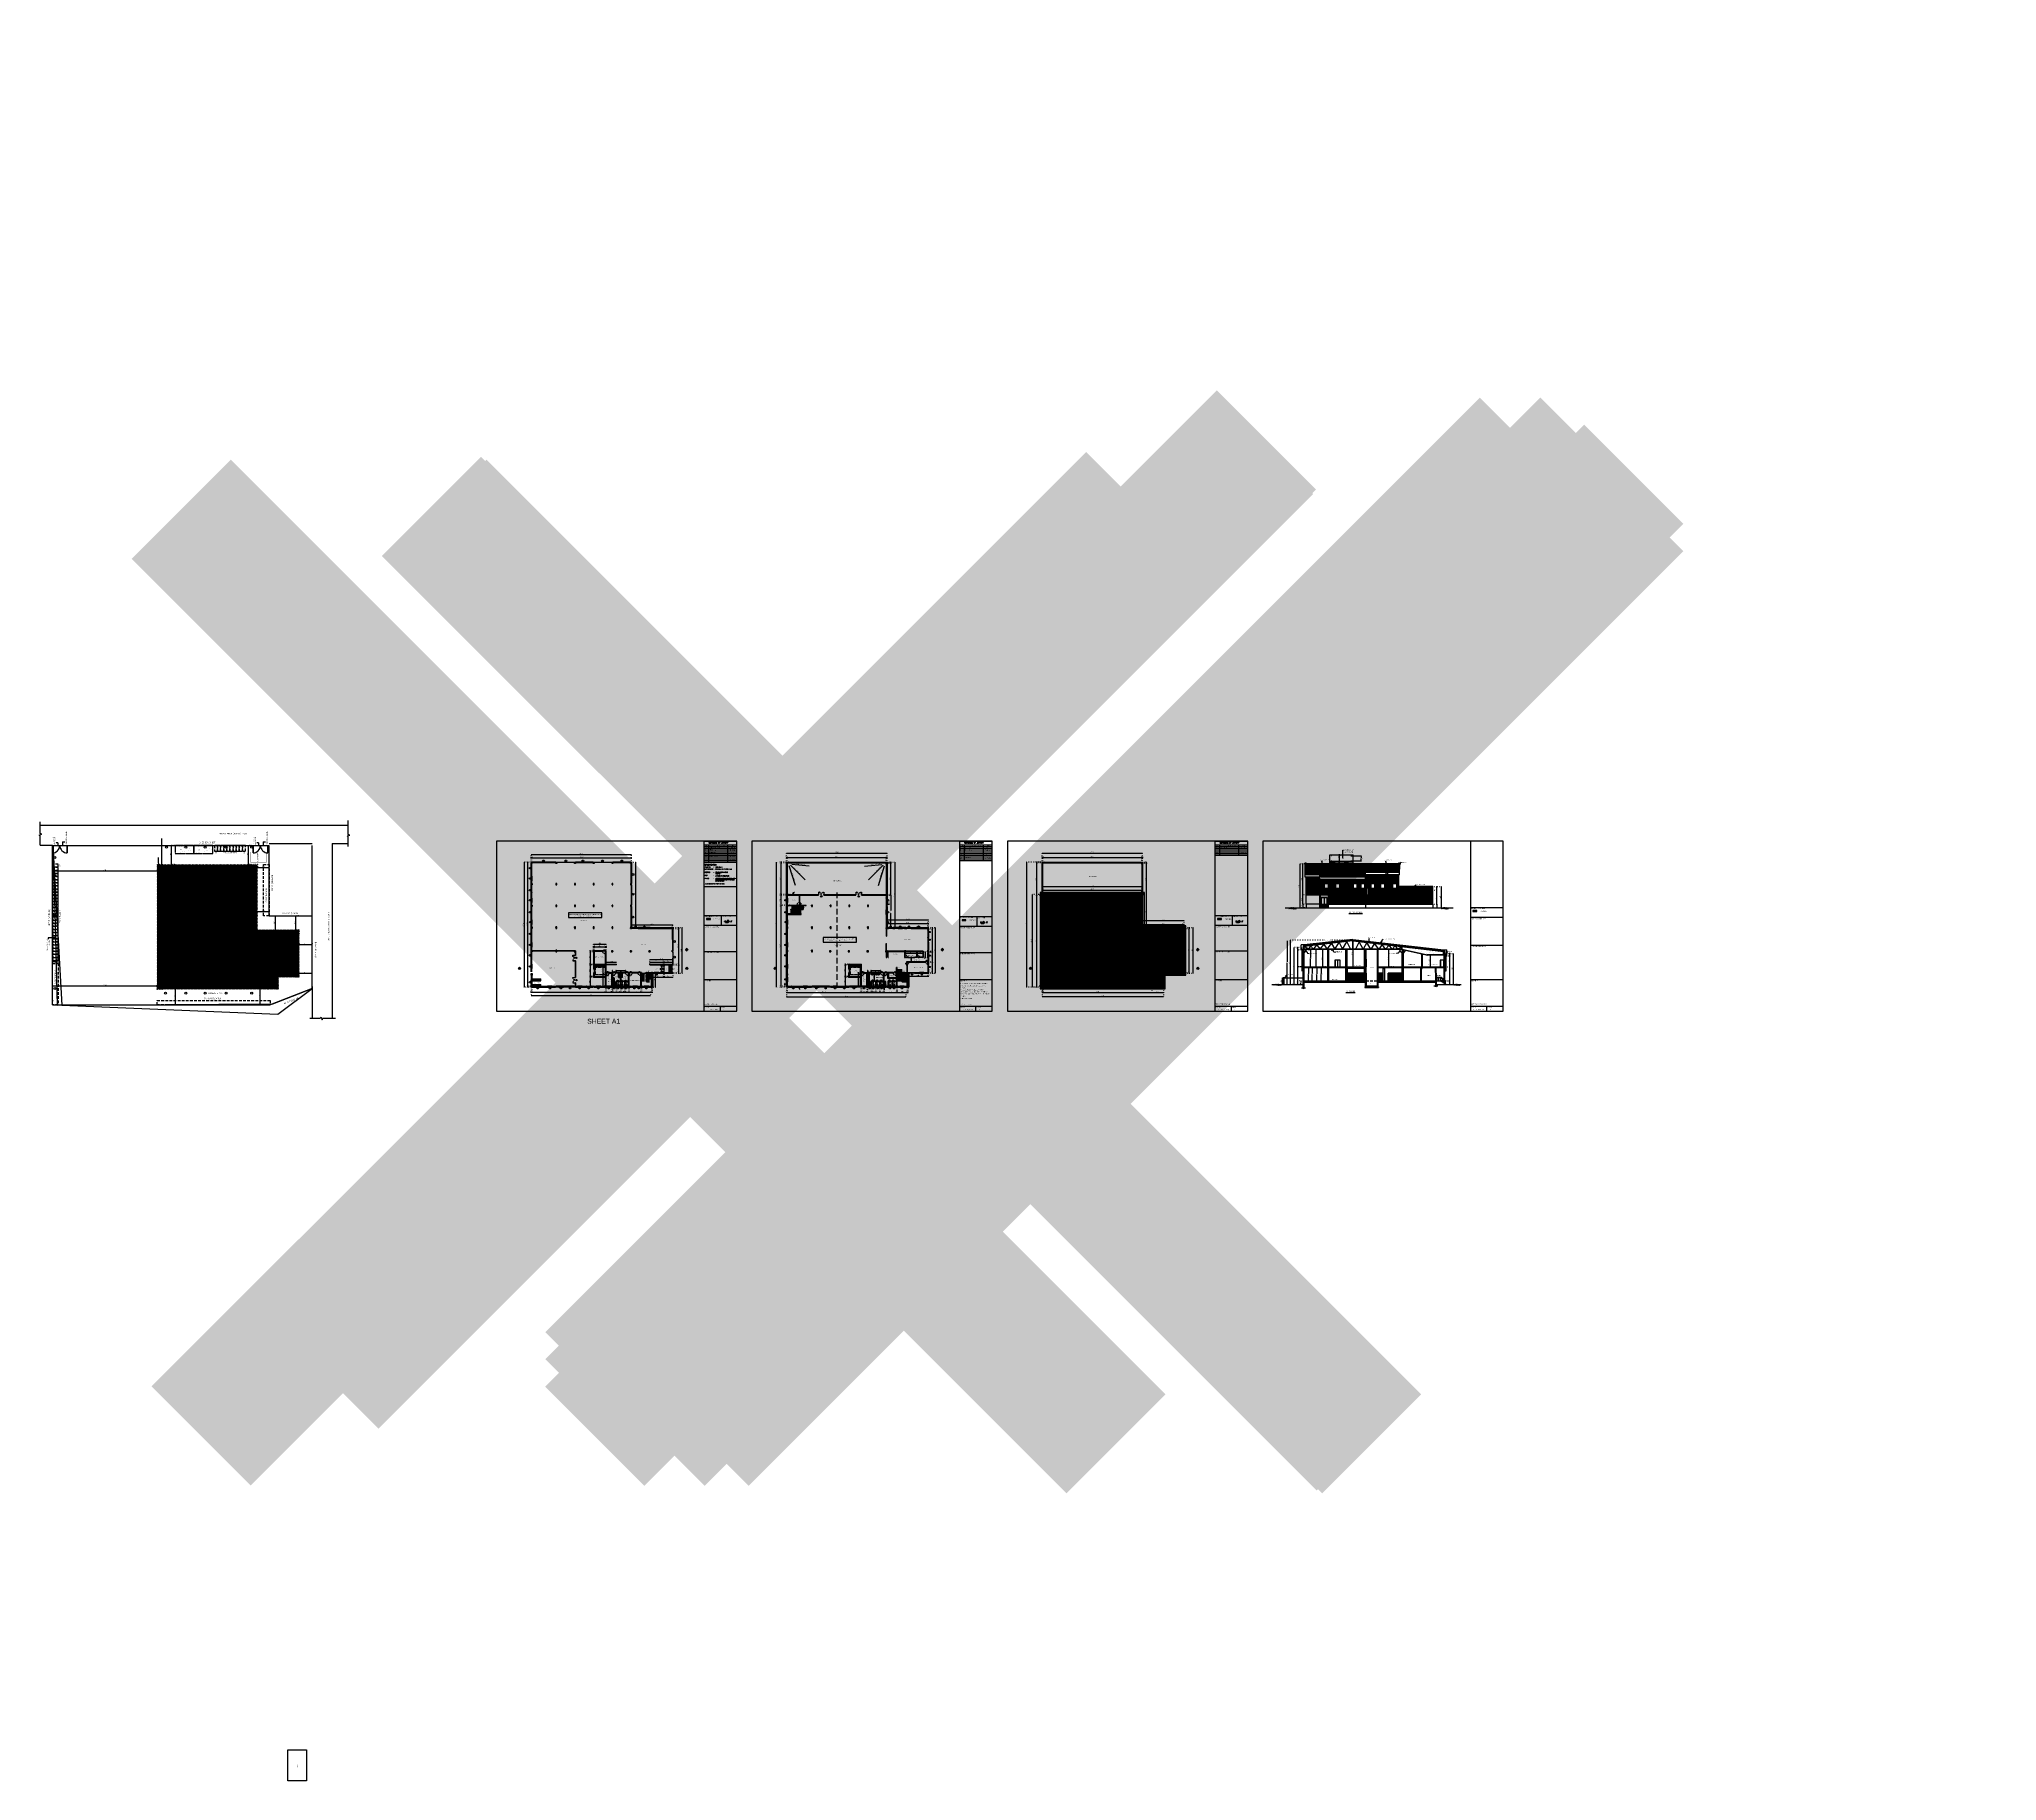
# Model space of a CAD drawing. Header units: metres. Extents: x 1422408 to 2267498, y 3894 to 80428.
# Drawn here: x 2266869 to 2267498, y 3894 to 4453 of the extents above; entities outside this region: 1.
import ezdxf
from ezdxf.enums import TextEntityAlignment as Align

# ---------------------------------------------------------------- set-up
doc = ezdxf.new("R2010")
doc.units = ezdxf.units.M
doc.header["$LTSCALE"] = 3.5
doc.header["$MEASUREMENT"] = 0
for name, pattern in [('CENTER', [2, 1.25, -0.25, 0.25, -0.25]), ('DASHED2', [0.375, 0.25, -0.125]), ('DOT2', [0.125, 0, -0.125]), ('HIDDEN', [0.375, 0.25, -0.125]), ('PHANTOM2', [1.25, 0.625, -0.125, 0.125, -0.125, 0.125, -0.125])]:
    doc.linetypes.add(name, pattern=pattern)
doc.layers.get('0').update_dxf_attribs({"linetype": 'CONTINUOUS'})
doc.layers.get('DEFPOINTS').update_dxf_attribs({"linetype": 'CONTINUOUS'})
for name, color, linetype in [('A-DIM-ED', 30, 'CONTINUOUS'), ('ar', 12, 'CONTINUOUS'), ('BLK_1_FLR_0_AC_ROOM_1', 117, 'CONTINUOUS'), ('BLK_1_FLR_0_REGULAR_ROOM_1', 117, 'CONTINUOUS'), ('BLK_1_FLR_0_REGULAR_ROOM_2', 117, 'CONTINUOUS'), ('BLK_1_FLR_0_REGULAR_ROOM_3', 117, 'CONTINUOUS'), ('BLK_1_FLR_1_REGULAR_ROOM_1', 117, 'CONTINUOUS'), ('BLK_1_HT_OF_BLDG1', 5, 'CONTINUOUS'), ('BLK_1_PARAPET_HT', 233, 'CONTINUOUS'), ('BLK_1_PLINTH_HEIGHT', 7, 'CONTINUOUS'), ('BLK_1_ROOF_WATER_TANK_HT', 235, 'CONTINUOUS'), ('CAR', 8, 'DASHED2'), ('COL', 2, 'CONTINUOUS'), ('COLUMN', 2, 'CONTINUOUS'), ('DIM', 41, 'CONTINUOUS'), ('DISTANCE_FROM_MONUMENT', 7, 'CONTINUOUS'), ('DOOR', 8, 'CONTINUOUS'), ('ED', 30, 'CONTINUOUS'), ('ele', 251, 'CONTINUOUS'), ('ELEVATION2', 67, 'CONTINUOUS'), ('FULLPARTITION', 205, 'CONTINUOUS'), ('FURN', 35, 'CONTINUOUS'), ('FURNITURE', 7, 'CONTINUOUS'), ('GD', 12, 'CONTINUOUS'), ('GLASS', 4, 'CONTINUOUS'), ('HAT', 15, 'CONTINUOUS'), ('HATCH-1', 15, 'CONTINUOUS'), ('ID', 3, 'CONTINUOUS'), ('kitchen', 252, 'CONTINUOUS'), ('Layer1', 213, 'CONTINUOUS'), ('LED light 600x600mm', 2, 'CONTINUOUS'), ('METAL SHEET', 149, 'CONTINUOUS'), ('METALFRAME', 26, 'CONTINUOUS'), ('MISC', 8, 'CONTINUOUS'), ('partiton', 252, 'CONTINUOUS'), ('railing', 14, 'CONTINUOUS'), ('ROAD', 83, 'CONTINUOUS'), ('ROOM TEXT SCH', 7, 'CONTINUOUS'), ('sanitary', 42, 'CONTINUOUS'), ('SECLINE', 2, 'PHANTOM2'), ('STEPS', 233, 'CONTINUOUS'), ('TABLE', 14, 'CONTINUOUS'), ('TEXT', 4, 'CONTINUOUS'), ('TEXT1', 7, 'CONTINUOUS'), ('TITLE', 7, 'CONTINUOUS'), ('TOILET', 8, 'CONTINUOUS'), ('WAL', 1, 'CONTINUOUS'), ('WALL', 125, 'CONTINUOUS'), ('WIN', 8, 'CONTINUOUS'), ('window', 252, 'CONTINUOUS')]:
    doc.layers.add(name, color=color, linetype=linetype)
doc.layers.add('P', color=250, linetype='CONTINUOUS', lineweight=100)
doc.layers.add('WORKSTATION', color=14, linetype='CONTINUOUS', lineweight=9)
doc.styles.add('A', font='arial.ttf', dxfattribs={"width": 0.9, "height": 7.5})
doc.styles.add('DM', font='arial.ttf', dxfattribs={"width": 0.7, "height": 200})
doc.styles.add('ID', font='GOTHIC.TTF', dxfattribs={"width": 0.85})
doc.styles.add('J', font='GOTHIC.TTF', dxfattribs={"height": 3.75})
doc.styles.add('J2', font='swissel.ttf', dxfattribs={"height": 4.75})
doc.styles.add('J6', font='ROMANT', dxfattribs={"height": 7})
doc.styles.add('ROMANS', font='romans.shx')
doc.styles.add('S2', font='GOTHIC.TTF')
doc.styles.add('SCRIPTC', font='scriptc_.ttf', dxfattribs={"height": 48})
doc.styles.add('UATEXT', font='GOTHIC.TTF')
doc.styles.add('USA TEXT', font='GOTHIC.TTF')
doc.linetypes.add('ZIGZAG', pattern='A,0.0001,-0.2,[131,ltypeshp.shx,S=0.2,R=0,X=-0.2,Y=0],-0.4,[131,ltypeshp.shx,S=0.2,R=180,X=0.2,Y=0],-0.2', length=0.8001)
doc.dimstyles.new('1-100-ED', dxfattribs={"dimtxt": 350, "dimasz": 100, "dimexe": 0.18, "dimexo": 0.0625, "dimgap": 25, "dimtad": 1, "dimdec": 0, "dimzin": 0, "dimdsep": 46, "dimtxsty": 'USA TEXT', "dimblk": 'ARCHTICK', "dimcen": 0.1, "dimclrd": 252, "dimclre": 9, "dimclrt": 3, "dimadec": 0, "dimazin": 0, "dimtfac": 1, "dimtdec": 0, "dimtofl": 0, "dimtmove": 2, "dimatfit": 3, "dimldrblk": 'ARCHTICK', "dimfxl": 0.18, "dimtolj": 1, "dimtzin": 0, "dimarcsym": 0})
doc.dimstyles.new('1-100-ID', dxfattribs={"dimtxt": 0.3, "dimasz": 0.15, "dimexe": 0.1, "dimexo": 0.06, "dimgap": 0.15, "dimtad": 1, "dimzin": 3, "dimdsep": 46, "dimtxsty": 'ID', "dimblk": 'ARCHTICK', "dimcen": 0, "dimclrd": 252, "dimclre": 252, "dimclrt": 3, "dimadec": 0, "dimazin": 0, "dimtfac": 1, "dimtix": 1, "dimtmove": 2, "dimatfit": 3, "dimldrblk": 'OPEN90', "dimfxl": 0, "dimtolj": 1, "dimtzin": 0, "dimarcsym": 0})
doc.dimstyles.get("Standard").update_dxf_attribs({"dimtxt": 0.18, "dimasz": 0.18, "dimexe": 0.18, "dimexo": 0.0625, "dimgap": 0.09, "dimtad": 0, "dimtih": 1, "dimtoh": 1, "dimdec": 4, "dimzin": 0, "dimdsep": 46, "dimtxsty": 'Standard', "dimcen": 0.09, "dimadec": 0, "dimazin": 0, "dimtfac": 1, "dimtdec": 4, "dimtofl": 0, "dimtmove": 0, "dimatfit": 3, "dimfxl": 1, "dimtolj": 1, "dimtzin": 0, "dimarcsym": 0})
pattern_1 = [(90, (2210582.76777, 21349.19814), (-0.2500000972, 0), [])]
pattern_2 = [(180, (2210582.76777, 21349.19814), (-1e-16, -0.3194444444), [])]
pattern_3 = [(180, (2210582.76777, 21349.19814), (0, -0.1597222222), [])]

# ---------------------------------------------------------------- blocks, each defined once
blk = doc.blocks.new('*D326')
at = {"layer": 'BLK_1_FLR_0_REGULAR_ROOM_1', "color": 0, "lineweight": -2, "transparency": 16777216}
for p, q in [((2267275.86, 4155.17), (2267276.82, 4155.17)), ((2267276.64, 4154.99), (2267276.64, 4153.21)), ((2267275.86, 4150.9), (2267276.82, 4150.9)), ((2267276.64, 4151.08), (2267276.64, 4152.85))]:
    blk.add_line(p, q, dxfattribs=at)
at = {"layer": 'BLK_1_FLR_0_REGULAR_ROOM_1', "color": 0, "transparency": 16777216}
for points in [[(2267276.61, 4154.99), (2267276.67, 4154.99), (2267276.64, 4155.17)], [(2267276.61, 4151.08), (2267276.67, 4151.08), (2267276.64, 4150.9)]]:
    blk.add_solid(points, dxfattribs=at)
at = {"layer": 'DEFPOINTS', "color": 0, "transparency": 16777216}
for p in [(2267275.8, 4155.17), (2267275.8, 4150.9), (2267276.64, 4150.9)]:
    blk.add_point(p, dxfattribs=at)
at = {"layer": 'BLK_1_FLR_0_REGULAR_ROOM_1', "color": 0, "transparency": 16777216, "insert": (2267276.64, 4153.03), "char_height": 0.18, "attachment_point": 5}
blk.add_mtext('\\A1;4.2700', dxfattribs=at)
blk = doc.blocks.new('*D327')
at = {"layer": 'BLK_1_FLR_0_REGULAR_ROOM_2', "color": 0, "lineweight": -2, "transparency": 16777216}
for p, q in [((2267277.06, 4155.17), (2267278.02, 4155.17)), ((2267277.84, 4154.99), (2267277.84, 4153.21)), ((2267277.06, 4150.9), (2267278.02, 4150.9)), ((2267277.84, 4151.08), (2267277.84, 4152.85))]:
    blk.add_line(p, q, dxfattribs=at)
at = {"layer": 'BLK_1_FLR_0_REGULAR_ROOM_2', "color": 0, "transparency": 16777216}
for points in [[(2267277.81, 4154.99), (2267277.87, 4154.99), (2267277.84, 4155.17)], [(2267277.81, 4151.08), (2267277.87, 4151.08), (2267277.84, 4150.9)]]:
    blk.add_solid(points, dxfattribs=at)
at = {"layer": 'DEFPOINTS', "color": 0, "transparency": 16777216}
for p in [(2267277, 4155.17), (2267277, 4150.9), (2267277.84, 4150.9)]:
    blk.add_point(p, dxfattribs=at)
at = {"layer": 'BLK_1_FLR_0_REGULAR_ROOM_2', "color": 0, "transparency": 16777216, "insert": (2267277.84, 4153.03), "char_height": 0.18, "attachment_point": 5}
blk.add_mtext('\\A1;4.2700', dxfattribs=at)
blk = doc.blocks.new('*D330')
at = {"layer": 'BLK_1_FLR_0_REGULAR_ROOM_3', "color": 0, "lineweight": -2, "ltscale": 400, "transparency": 16777216}
for p, q in [((2267278.59, 4155.17), (2267279.55, 4155.17)), ((2267279.37, 4154.99), (2267279.37, 4153.21)), ((2267278.59, 4150.9), (2267279.55, 4150.9)), ((2267279.37, 4151.08), (2267279.37, 4152.85))]:
    blk.add_line(p, q, dxfattribs=at)
at = {"layer": 'BLK_1_FLR_0_REGULAR_ROOM_3', "color": 0, "ltscale": 400, "transparency": 16777216}
for points in [[(2267279.34, 4154.99), (2267279.4, 4154.99), (2267279.37, 4155.17)], [(2267279.34, 4151.08), (2267279.4, 4151.08), (2267279.37, 4150.9)]]:
    blk.add_solid(points, dxfattribs=at)
at = {"layer": 'DEFPOINTS', "color": 0, "ltscale": 400, "transparency": 16777216}
for p in [(2267278.52, 4155.17), (2267278.52, 4150.9), (2267279.37, 4150.9)]:
    blk.add_point(p, dxfattribs=at)
at = {"layer": 'BLK_1_FLR_0_REGULAR_ROOM_3', "color": 0, "ltscale": 400, "transparency": 16777216, "insert": (2267279.37, 4153.03), "char_height": 0.18, "attachment_point": 5}
blk.add_mtext('\\A1;4.2700', dxfattribs=at)
blk = doc.blocks.new('*D331')
at = {"layer": 'BLK_1_FLR_0_AC_ROOM_1', "color": 0, "lineweight": -2, "transparency": 16777216}
for p, q in [((2267279.94, 4155.17), (2267280.9, 4155.17)), ((2267280.72, 4154.99), (2267280.72, 4153.21)), ((2267279.94, 4150.9), (2267280.9, 4150.9)), ((2267280.72, 4151.08), (2267280.72, 4152.85))]:
    blk.add_line(p, q, dxfattribs=at)
at = {"layer": 'BLK_1_FLR_0_AC_ROOM_1', "color": 0, "transparency": 16777216}
for points in [[(2267280.69, 4154.99), (2267280.75, 4154.99), (2267280.72, 4155.17)], [(2267280.69, 4151.08), (2267280.75, 4151.08), (2267280.72, 4150.9)]]:
    blk.add_solid(points, dxfattribs=at)
at = {"layer": 'DEFPOINTS', "color": 0, "transparency": 16777216}
for p in [(2267279.88, 4155.17), (2267279.88, 4150.9), (2267280.72, 4150.9)]:
    blk.add_point(p, dxfattribs=at)
at = {"layer": 'BLK_1_FLR_0_AC_ROOM_1', "color": 0, "transparency": 16777216, "insert": (2267280.72, 4153.03), "char_height": 0.18, "attachment_point": 5}
blk.add_mtext('\\A1;4.2700', dxfattribs=at)
blk = doc.blocks.new('*D355')
at = {"layer": 'BLK_1_PARAPET_HT', "color": 0, "linetype": 'DOT2', "lineweight": -2, "ltscale": 400, "transparency": 16777216}
for p, q in [((2267316.48, 4181.15), (2267315.88, 4181.15)), ((2267316.48, 4179.95), (2267315.88, 4179.95))]:
    blk.add_line(p, q, dxfattribs=at)
at = {"layer": 'BLK_1_PARAPET_HT', "color": 0, "lineweight": -2, "ltscale": 400, "transparency": 16777216}
for p, q in [((2267316.06, 4180.97), (2267316.06, 4180.73)), ((2267316.06, 4180.13), (2267316.06, 4180.37))]:
    blk.add_line(p, q, dxfattribs=at)
at = {"layer": 'BLK_1_PARAPET_HT', "color": 0, "ltscale": 400, "transparency": 16777216}
for points in [[(2267316.03, 4180.97), (2267316.09, 4180.97), (2267316.06, 4181.15)], [(2267316.03, 4180.13), (2267316.09, 4180.13), (2267316.06, 4179.95)]]:
    blk.add_solid(points, dxfattribs=at)
at = {"layer": 'DEFPOINTS', "color": 0, "ltscale": 400, "transparency": 16777216}
for p in [(2267316.06, 4181.15), (2267316.54, 4181.15), (2267316.54, 4179.95)]:
    blk.add_point(p, dxfattribs=at)
at = {"layer": 'BLK_1_PARAPET_HT', "color": 0, "ltscale": 400, "transparency": 16777216, "insert": (2267316.06, 4180.55), "char_height": 0.18, "attachment_point": 5}
blk.add_mtext('\\A1;1.2000', dxfattribs=at)
blk = doc.blocks.new('1')
at = {"layer": 'COLUMN'}
h = blk.add_hatch(dxfattribs=at)
h.set_pattern_fill('ANSI31', color=8, scale=50, style=0)
h.paths.add_polyline_path([(1593152, -270597), (1592852, -270597), (1592852, -270147), (1593152, -270147)])
at = {"layer": 'COLUMN', "color": 4}
for p, q in [((1592967, -270147), (1592967, -270597)), ((1592852, -270482), (1593152, -270482))]:
    blk.add_line(p, q, dxfattribs=at)
at = {"layer": 'COLUMN'}
for points in [[(1593152, -270597), (1592852, -270597), (1592852, -270147), (1593152, -270147)], [(1592938, -270454), (1592995, -270454), (1592995, -270510), (1592938, -270510)]]:
    blk.add_lwpolyline(points, close=True, dxfattribs=at)
blk = doc.blocks.new('4')
at = {"layer": 'COLUMN'}
h = blk.add_hatch(dxfattribs=at)
h.set_pattern_fill('ANSI31', color=8, scale=50, style=0)
h.paths.add_polyline_path([(1693358, -270597), (1693658, -270597), (1693658, -270147), (1693358, -270147)])
at = {"layer": 'COLUMN', "color": 4}
for p, q in [((1693508, -270147), (1693508, -270597)), ((1693658, -270482), (1693358, -270482))]:
    blk.add_line(p, q, dxfattribs=at)
at = {"layer": 'COLUMN'}
for points in [[(1693358, -270597), (1693658, -270597), (1693658, -270147), (1693358, -270147)], [(1693536, -270454), (1693480, -270454), (1693480, -270510), (1693536, -270510)]]:
    blk.add_lwpolyline(points, close=True, dxfattribs=at)
blk = doc.blocks.new('1000door.')
at = {"layer": 'DOOR'}
for p, q in [((0, 19), (0, 26)), ((0, 26), (45, 26)), ((0, 19), (19, 0)), ((0, 0), (19, 0)), ((0, 0), (0, -77)), ((64, 6), (45, 26)), ((64, -35), (64, 6)), ((936, 6), (955, 26)), ((936, -35), (936, 6)), ((1000, 26), (955, 26)), ((1000, 19), (981, 0)), ((1000, 0), (981, 0)), ((1000, 26), (1000, 19)), ((1000, 0), (1000, -77)), ((0, -77), (19, -58)), ((19, -77), (19, -58)), ((19, -77), (51, -77)), ((51, -77), (51, -35)), ((51, -35), (64, -35)), ((51, -77), (93, -77)), ((51, -933), (51, -77)), ((93, -933), (51, -933)), ((93, -77), (93, -933)), ((949, -35), (936, -35)), ((949, -77), (949, -35)), ((981, -77), (949, -77)), ((981, -77), (981, -58)), ((1000, -77), (981, -58)), ((1000, -77), (1000, -77))]:
    blk.add_line(p, q, dxfattribs=at)
at = {"layer": 'DOOR', "color": 250, "linetype": 'HIDDEN', "ltscale": 0.5}
blk.add_arc((49, -33), 901, 272.804414, 357.2379, dxfattribs=at)
blk = doc.blocks.new('d1-a')
at = {"layer": 'DOOR'}
for p, q in [((0, 3), (1, 2)), ((0, 0), (0, 3)), ((0, -1), (1, 0)), ((0, 0), (1, 0)), ((1, 3), (2, 3)), ((1, 3), (1, 2)), ((2, 3), (2, 1)), ((2, 1), (2, 1)), ((2, 1), (2, 0)), ((28, 1), (27, 1)), ((27, 1), (27, 0)), ((29, 3), (28, 3)), ((28, 3), (28, 1)), ((29, 3), (29, 2)), ((30, 3), (29, 2)), ((30, -1), (29, 0)), ((30, 0), (29, 0)), ((30, 3), (30, 3)), ((30, 0), (30, 3)), ((0, -1), (0, -1)), ((0, -1), (2, -1)), ((2, 0), (2, -1)), ((27, 0), (28, -1)), ((30, -1), (28, -1)), ((30, -1), (30, -1))]:
    blk.add_line(p, q, dxfattribs=at)
blk.add_lwpolyline([(2, 29), (2, 3), (4, 3), (4, 29)], close=True, dxfattribs=at)
at = {"layer": 'DOOR', "linetype": 'HIDDEN'}
blk.add_arc((2, 3), 26.1, 0.0754, 86.2439, dxfattribs=at)
blk = doc.blocks.new('WASHBASIN1')
at = {"layer": 'kitchen', "color": 251}
for p, q in [((-3, 0), (-3, 5)), ((-3, -5), (-3, 0))]:
    blk.add_line(p, q, dxfattribs=at)
at = {"layer": 'kitchen', "color": 252}
blk.add_lwpolyline([(0, 0, -0.080167), (-1, -4, -0.088923), (-2, -7, -0.104957), (-5, -9, -0.120011), (-8, -10, -0.120011), (-11, -9, -0.104957), (-14, -7, -0.088923), (-15, -4, -0.080167), (-16, 0, -0.080167), (-15, 4, -0.088923), (-14, 7, -0.104957), (-11, 9, -0.120011), (-8, 10, -0.120011), (-5, 9, -0.104957), (-2, 7, -0.088923), (-1, 4, -0.080167)], format="xyb", close=True, dxfattribs=at)
at = {"layer": 'kitchen', "color": 14}
blk.add_lwpolyline([(-5, 0), (-1, 0), (-1, 0), (-5, 0)], close=True, dxfattribs=at)
at = {"layer": 'kitchen', "color": 205}
blk.add_lwpolyline([(-4, 0), (-2, 0), (-2, 0), (-4, 0)], close=True, dxfattribs=at)
at = {"layer": 'kitchen', "color": 252}
blk.add_lwpolyline([(-3, 0), (-3, 0), (-1, 0), (-1, 0), (-3, 0), (-3, 0)], dxfattribs=at)
at = {"layer": 'kitchen', "color": 251}
for centre, radius, start, end in [((-4, 0), 11.2, 161.6663, 180), ((-6, 1), 8.91, 141.3402, 161.6663), ((-7, 2), 7.13, 117.3736, 141.3402), ((-8, 4), 5.2, 90, 117.3736), ((-8, 4), 5.2, 62.6264, 90), ((-9, 2), 7.13, 45.6553, 62.6264), ((-6, 5), 3, 0, 45.6553), ((-4, 0), 11.2, 180, 198.3337), ((-6, -1), 8.91, 198.3337, 218.6598), ((-7, -2), 7.13, 218.6598, 242.6264), ((-8, -4), 5.2, 242.6264, 270), ((-8, -4), 5.2, 270, 297.3736), ((-9, -2), 7.13, 297.3736, 314.3447), ((-6, -5), 3, 314.3447, 0)]:
    blk.add_arc(centre, radius, start, end, dxfattribs=at)
at = {"layer": 'kitchen', "color": 250}
for centre, radius, start, end in [((-4, 0), 1.12, 22.6482, 329.947), ((-4, 0), 0.875, 29.6758, 150.3242), ((-9, 0), 8.49, 13.6482, 43.35), ((-13, 2), 10.7, 357.4037, 14.7889), ((-2, 2), 0.862, 222.2517, 358.3999), ((-4, 0), 0.875, 220.0822, 319.9178), ((-2, -2), 0.862, 1.6001, 137.7483), ((-9, 0), 8.49, 316.65, 346.3518), ((-13, -2), 10.7, 345.2111, 2.5963)]:
    blk.add_arc(centre, radius, start, end, dxfattribs=at)
blk.add_ellipse((-14, 0), major_axis=(0, 0.45), ratio=0.449595, dxfattribs=at)
at = {"layer": 'TABLE'}
blk.add_arc((-4, 0), 12.5, 179.5656, 198.3337, dxfattribs=at)
blk = doc.blocks.new('EWC1')
at = {"layer": 'sanitary'}
for p, q in [((-225, 19), (-225, 106)), ((205, 0), (-205, 0)), ((142, 179), (-142, 179)), ((134, 281), (-138, 281)), ((-51, 179), (-51, 141)), ((51, 179), (51, 141)), ((225, 19), (225, 106))]:
    blk.add_line(p, q, dxfattribs=at)
blk.add_circle((1, 346), 51.1, dxfattribs=at)
for centre, radius, start, end in [((-208, 110), 46.9, 26.493912, 159.619236), ((-218, 104), 40.7, 36.801188, 146.662538), ((-205, 106), 19.2, 99.046507, 180), ((-205, 19), 19.2, 180, 270), ((0, -1184), 1326, 80.953493, 99.046507), ((201, 369), 402, 139.22663, 206.510968), ((211, 365), 374, 139.999091, 190.538387), ((-142, 198), 19.2, 207.707619, 270), ((-138, 300), 19.2, 191.166113, 270), ((-4, 540), 134, 42.672264, 137.327736), ((-4, 540), 96.2, 42.672264, 137.327736), ((-231, 356), 388, 351.274153, 40.008686), ((-220, 360), 416, 335.874024, 40.77042), ((134, 300), 19.2, 270, 350.771569), ((142, 198), 19.2, 270, 334.789859), ((205, 19), 19.2, 270, 0), ((205, 106), 19.2, 0, 80.953493)]:
    blk.add_arc(centre, radius, start, end, dxfattribs=at)
blk = doc.blocks.new('WINDWO')
at = {"layer": 'WALL'}
for p, q in [((0, 230), (0, 0)), ((1500, 230), (1500, 0))]:
    blk.add_line(p, q, dxfattribs=at)
at = {"layer": 'window', "color": 252}
for p, q in [((51, 230), (0, 230)), ((38, 128), (0, 128)), ((0, 0), (1500, 0)), ((38, 180), (38, 128)), ((51, 180), (38, 180)), ((38, 179), (38, 128)), ((115, 179), (38, 179)), ((102, 128), (38, 128)), ((1449, 230), (51, 230)), ((51, 230), (51, 180)), ((102, 147), (102, 128)), ((102, 147), (115, 147)), ((102, 141), (102, 147)), ((102, 141), (102, 128)), ((115, 141), (102, 141)), ((102, 128), (115, 128)), ((115, 179), (115, 147)), ((115, 141), (115, 128)), ((1385, 179), (1462, 179)), ((1385, 179), (1385, 147)), ((1398, 147), (1385, 147)), ((1385, 141), (1398, 141)), ((1385, 141), (1385, 128)), ((1398, 128), (1385, 128)), ((1398, 147), (1398, 128)), ((1398, 141), (1398, 128)), ((1398, 128), (1462, 128)), ((1449, 230), (1449, 180)), ((1449, 230), (1500, 230)), ((1449, 180), (1462, 180)), ((1462, 180), (1462, 128)), ((1462, 179), (1462, 128)), ((1462, 128), (1500, 128))]:
    blk.add_line(p, q, dxfattribs=at)
at = {"layer": 'window', "color": 4}
for p, q in [((1398, 147), (102, 147)), ((1398, 141), (102, 141)), ((1398, 141), (1398, 147))]:
    blk.add_line(p, q, dxfattribs=at)
at = {"layer": 'window', "color": 250}
for p, q in [((1385, 179), (115, 179)), ((1385, 128), (115, 128))]:
    blk.add_line(p, q, dxfattribs=at)
blk = doc.blocks.new('A$C640A4A0E')
at = {"layer": 'GLASS'}
for p, q in [((12, 1017), (0, 1017)), ((1030, 1017), (1018, 1017)), ((1018, 0), (1018, 1017)), ((1018, 0), (1030, 0)), ((1030, 0), (1030, 1017))]:
    blk.add_line(p, q, dxfattribs=at)
at = {"layer": 'GLASS', "linetype": 'HIDDEN', "ltscale": 0.5}
blk.add_arc((1030, 1018), 1018, 180.03389, 269.32426, dxfattribs=at)
blk = doc.blocks.new('VENT')
at = {"layer": 'GLASS'}
for p, q in [((1948416, -431257), (1947721, -431257)), ((1947721, -431257), (1947721, -431264)), ((1948416, -431264), (1947721, -431264)), ((1948416, -431257), (1948416, -431264))]:
    blk.add_line(p, q, dxfattribs=at)
at = {"layer": 'WALL', "linetype": 'Continuous'}
for p, q in [((1947618, -431244), (1947618, -431474)), ((1948518, -431244), (1948518, -431474))]:
    blk.add_line(p, q, dxfattribs=at)
at = {"layer": 'WIN', "color": 205}
for p, q in [((1947656, -431244), (1947618, -431244)), ((1947669, -431321), (1947618, -431321)), ((1947656, -431296), (1947656, -431244)), ((1947669, -431296), (1947656, -431296)), ((1947657, -431296), (1947657, -431244)), ((1947720, -431244), (1947657, -431244)), ((1947733, -431296), (1947657, -431296)), ((1947669, -431321), (1947669, -431296)), ((1947720, -431264), (1947720, -431244)), ((1947720, -431264), (1947733, -431264)), ((1947721, -431257), (1947721, -431244)), ((1947721, -431244), (1947733, -431244)), ((1947733, -431257), (1947721, -431257)), ((1947733, -431257), (1947733, -431244)), ((1947733, -431296), (1947733, -431264)), ((1948403, -431257), (1948403, -431244)), ((1948416, -431244), (1948403, -431244)), ((1948403, -431257), (1948416, -431257)), ((1948403, -431296), (1948403, -431264)), ((1948417, -431264), (1948403, -431264)), ((1948403, -431296), (1948480, -431296)), ((1948416, -431257), (1948416, -431244)), ((1948417, -431244), (1948480, -431244)), ((1948417, -431264), (1948417, -431244)), ((1948467, -431321), (1948467, -431296)), ((1948467, -431296), (1948481, -431296)), ((1948467, -431321), (1948518, -431321)), ((1948480, -431296), (1948480, -431244)), ((1948481, -431296), (1948481, -431244)), ((1948481, -431244), (1948518, -431244))]:
    blk.add_line(p, q, dxfattribs=at)
at = {"layer": 'WIN'}
for p, q in [((1948518, -431474), (1947618, -431474)), ((1948467, -431321), (1947669, -431321)), ((1948403, -431244), (1947733, -431244)), ((1948403, -431296), (1947733, -431296))]:
    blk.add_line(p, q, dxfattribs=at)
blk = doc.blocks.new('UR1')
at = {"layer": 'sanitary', "color": 56, "linetype": 'Continuous'}
for p, q in [((0, -231), (0, 231)), ((153, 231), (0, 231)), ((107, -186), (107, 185)), ((107, 185), (159, 185)), ((159, 138), (246, 63)), ((153, -231), (0, -231)), ((159, -186), (107, -186)), ((159, -138), (246, -63))]:
    blk.add_line(p, q, dxfattribs=at)
for points in [[(159, 186, 0.7551923), (159, 138)], [(159, 186, 0.8727624), (153, 231)], [(247, -63, 0.5703641), (247, 63)], [(159, -138, 0.7551923), (159, -185)], [(153, -231, 0.8727624), (159, -185)]]:
    blk.add_lwpolyline(points, format="xyb", dxfattribs=at)
blk = doc.blocks.new('_ArchTick')
at = {"color": 0, "linetype": 'ByBlock', "const_width": 0.15}
blk.add_lwpolyline([(-0.5, -0.5), (0.5, 0.5)], dxfattribs=at)
blk = doc.blocks.new('*D474')
at = {"layer": 'DEFPOINTS', "color": 0, "ltscale": 6, "transparency": 16777216}
for p in [(2266942.81, 4148.19), (2266940.13, 4143.15), (2266942.21, 4143.15)]:
    blk.add_point(p, dxfattribs=at)
at = {"layer": 'ID', "color": 252, "linetype": 'DOT2', "lineweight": -2, "ltscale": 6, "transparency": 16777216}
for p, q in [((2266942.75, 4148.19), (2266940.03, 4148.19)), ((2266942.15, 4143.15), (2266940.03, 4143.15))]:
    blk.add_line(p, q, dxfattribs=at)
at = {"layer": 'ID', "color": 252, "lineweight": -2, "ltscale": 6, "transparency": 16777216}
blk.add_line((2266940.13, 4148.19), (2266940.13, 4143.15), dxfattribs=at)
at = {"layer": 'ID', "color": 252, "lineweight": -2, "ltscale": 6, "transparency": 16777216, "xscale": 0.15, "yscale": 0.15, "zscale": 0.15}
for p, rotation in [((2266940.13, 4148.19), 90), ((2266940.13, 4143.15), 270)]:
    blk.add_blockref('_ArchTick', p, dxfattribs=dict(at, rotation=rotation))
at = {"layer": 'ID', "color": 3, "ltscale": 6, "transparency": 16777216, "insert": (2266939.82, 4145.67), "char_height": 0.3, "attachment_point": 5, "rotation": 90, "style": 'ID'}
blk.add_mtext('\\A1;5.03', dxfattribs=at)
blk = doc.blocks.new('_Open90')
at = {"color": 0, "linetype": 'ByBlock', "lineweight": -2}
for p, q in [((0, 0), (-1, 0)), ((-0.5, 0.5), (0, 0)), ((0, 0), (-0.5, -0.5))]:
    blk.add_line(p, q, dxfattribs=at)
blk = doc.blocks.new('ARROW2')
at = {"layer": 'FURN'}
for points in [[(0, 0, 0, 1.41, 0), (-4, 4, 1.41, 1.41, 0)], [(0, 0, 0, 1.41, 0), (4, 4, 1.41, 1.41, 0)]]:
    blk.add_lwpolyline(points, format="xyseb", dxfattribs=at)
blk = doc.blocks.new('*D427')
at = {"layer": 'DEFPOINTS', "color": 0, "transparency": 16777216}
for p in [(2267027.16, 4188.48), (2267027.39, 4190.36), (2267027.39, 4188.48)]:
    blk.add_point(p, dxfattribs=at)
at = {"layer": 'ED', "color": 252, "lineweight": -2, "transparency": 16777216}
for p, q in [((2267027.16, 4190.36), (2267027.01, 4190.36)), ((2267027.16, 4190.36), (2267027.39, 4190.36)), ((2267027.39, 4190.36), (2267027.54, 4190.36))]:
    blk.add_line(p, q, dxfattribs=at)
at = {"layer": 'ED', "color": 252, "linetype": 'DOT2', "lineweight": -2, "transparency": 16777216}
for p, q in [((2267027.16, 4188.54), (2267027.16, 4190.46)), ((2267027.39, 4188.54), (2267027.39, 4190.46))]:
    blk.add_line(p, q, dxfattribs=at)
at = {"layer": 'ED', "color": 252, "lineweight": -2, "transparency": 16777216, "xscale": 0.15, "yscale": 0.15, "zscale": 0.15}
blk.add_blockref('_ArchTick', (2267027.16, 4190.36), dxfattribs=at)
at = {"layer": 'ED', "color": 252, "lineweight": -2, "transparency": 16777216, "xscale": 0.15, "yscale": 0.15, "zscale": 0.15, "rotation": 180}
blk.add_blockref('_ArchTick', (2267027.39, 4190.36), dxfattribs=at)
at = {"layer": 'ED', "color": 3, "transparency": 16777216, "insert": (2267027.28, 4190.67), "char_height": 0.3, "attachment_point": 5, "style": 'ID'}
blk.add_mtext('\\A1;0.23', dxfattribs=at)
blk = doc.blocks.new('*D428')
at = {"layer": 'DEFPOINTS', "color": 0, "transparency": 16777216}
for p in [(2267027.39, 4188.48), (2267059.39, 4190.36), (2267059.39, 4188.93)]:
    blk.add_point(p, dxfattribs=at)
at = {"layer": 'ED', "color": 252, "linetype": 'DOT2', "lineweight": -2, "transparency": 16777216}
for p, q in [((2267027.39, 4188.54), (2267027.39, 4190.46)), ((2267059.39, 4188.99), (2267059.39, 4190.46))]:
    blk.add_line(p, q, dxfattribs=at)
at = {"layer": 'ED', "color": 252, "lineweight": -2, "transparency": 16777216}
blk.add_line((2267027.39, 4190.36), (2267059.39, 4190.36), dxfattribs=at)
at = {"layer": 'ED', "color": 252, "lineweight": -2, "transparency": 16777216, "xscale": 0.15, "yscale": 0.15, "zscale": 0.15, "rotation": 180}
blk.add_blockref('_ArchTick', (2267027.39, 4190.36), dxfattribs=at)
at = {"layer": 'ED', "color": 252, "lineweight": -2, "transparency": 16777216, "xscale": 0.15, "yscale": 0.15, "zscale": 0.15}
blk.add_blockref('_ArchTick', (2267059.39, 4190.36), dxfattribs=at)
at = {"layer": 'ED', "color": 3, "transparency": 16777216, "insert": (2267043.39, 4190.67), "char_height": 0.3, "attachment_point": 5, "style": 'ID'}
blk.add_mtext('\\A1;32.00', dxfattribs=at)
blk = doc.blocks.new('*D429')
at = {"layer": 'DEFPOINTS', "color": 0, "transparency": 16777216}
for p in [(2267059.39, 4191.43), (2267027.16, 4190.36), (2267059.39, 4190.36)]:
    blk.add_point(p, dxfattribs=at)
at = {"layer": 'ED', "color": 252, "linetype": 'DOT2', "lineweight": -2, "transparency": 16777216}
for p, q in [((2267027.16, 4190.42), (2267027.16, 4191.53)), ((2267059.39, 4190.42), (2267059.39, 4191.53))]:
    blk.add_line(p, q, dxfattribs=at)
at = {"layer": 'ED', "color": 252, "lineweight": -2, "transparency": 16777216}
blk.add_line((2267027.16, 4191.43), (2267059.39, 4191.43), dxfattribs=at)
at = {"layer": 'ED', "color": 252, "lineweight": -2, "transparency": 16777216, "xscale": 0.15, "yscale": 0.15, "zscale": 0.15, "rotation": 180}
blk.add_blockref('_ArchTick', (2267027.16, 4191.43), dxfattribs=at)
at = {"layer": 'ED', "color": 252, "lineweight": -2, "transparency": 16777216, "xscale": 0.15, "yscale": 0.15, "zscale": 0.15}
blk.add_blockref('_ArchTick', (2267059.39, 4191.43), dxfattribs=at)
at = {"layer": 'ED', "color": 3, "transparency": 16777216, "insert": (2267043.28, 4191.74), "char_height": 0.3, "attachment_point": 5, "style": 'ID'}
blk.add_mtext('\\A1;32.23', dxfattribs=at)
blk = doc.blocks.new('*D430')
at = {"layer": 'DEFPOINTS', "color": 0, "transparency": 16777216}
for p in [(2267026.13, 4149.1), (2267027.16, 4148.87), (2267027.46, 4149.1)]:
    blk.add_point(p, dxfattribs=at)
at = {"layer": 'ED', "color": 252, "linetype": 'DOT2', "lineweight": -2, "transparency": 16777216}
for p, q in [((2267027.4, 4149.1), (2267026.03, 4149.1)), ((2267027.1, 4148.87), (2267026.03, 4148.87))]:
    blk.add_line(p, q, dxfattribs=at)
at = {"layer": 'ED', "color": 252, "lineweight": -2, "transparency": 16777216}
for p, q in [((2267026.13, 4149.1), (2267026.13, 4149.25)), ((2267026.13, 4148.87), (2267026.13, 4149.1)), ((2267026.13, 4148.87), (2267026.13, 4148.72))]:
    blk.add_line(p, q, dxfattribs=at)
at = {"layer": 'ED', "color": 252, "lineweight": -2, "transparency": 16777216, "xscale": 0.15, "yscale": 0.15, "zscale": 0.15}
for p, rotation in [((2267026.13, 4149.1), 270), ((2267026.13, 4148.87), 90)]:
    blk.add_blockref('_ArchTick', p, dxfattribs=dict(at, rotation=rotation))
at = {"layer": 'ED', "color": 3, "transparency": 16777216, "insert": (2267025.82, 4148.98), "char_height": 0.3, "attachment_point": 5, "rotation": 90, "style": 'ID'}
blk.add_mtext('\\A1;0.23', dxfattribs=at)
blk = doc.blocks.new('*D431')
at = {"layer": 'DEFPOINTS', "color": 0, "transparency": 16777216}
for p in [(2267026.13, 4188.93), (2267027.16, 4188.93), (2267027.46, 4149.1)]:
    blk.add_point(p, dxfattribs=at)
at = {"layer": 'ED', "color": 252, "linetype": 'DOT2', "lineweight": -2, "transparency": 16777216}
for p, q in [((2267027.1, 4188.93), (2267026.03, 4188.93)), ((2267027.4, 4149.1), (2267026.03, 4149.1))]:
    blk.add_line(p, q, dxfattribs=at)
at = {"layer": 'ED', "color": 252, "lineweight": -2, "transparency": 16777216}
blk.add_line((2267026.13, 4149.1), (2267026.13, 4188.93), dxfattribs=at)
at = {"layer": 'ED', "color": 252, "lineweight": -2, "transparency": 16777216, "xscale": 0.15, "yscale": 0.15, "zscale": 0.15}
for p, rotation in [((2267026.13, 4188.93), 90), ((2267026.13, 4149.1), 270)]:
    blk.add_blockref('_ArchTick', p, dxfattribs=dict(at, rotation=rotation))
at = {"layer": 'ED', "color": 3, "transparency": 16777216, "insert": (2267025.82, 4169.01), "char_height": 0.3, "attachment_point": 5, "rotation": 90, "style": 'ID'}
blk.add_mtext('\\A1;39.83', dxfattribs=at)
blk = doc.blocks.new('*D432')
at = {"layer": 'DEFPOINTS', "color": 0, "transparency": 16777216}
for p in [(2267026.13, 4188.93), (2267024.96, 4148.87), (2267026.11, 4148.87)]:
    blk.add_point(p, dxfattribs=at)
at = {"layer": 'ED', "color": 252, "linetype": 'DOT2', "lineweight": -2, "transparency": 16777216}
for p, q in [((2267026.07, 4188.93), (2267024.86, 4188.93)), ((2267026.05, 4148.87), (2267024.86, 4148.87))]:
    blk.add_line(p, q, dxfattribs=at)
at = {"layer": 'ED', "color": 252, "lineweight": -2, "transparency": 16777216}
blk.add_line((2267024.96, 4188.93), (2267024.96, 4148.87), dxfattribs=at)
at = {"layer": 'ED', "color": 252, "lineweight": -2, "transparency": 16777216, "xscale": 0.15, "yscale": 0.15, "zscale": 0.15}
for p, rotation in [((2267024.96, 4188.93), 90), ((2267024.96, 4148.87), 270)]:
    blk.add_blockref('_ArchTick', p, dxfattribs=dict(at, rotation=rotation))
at = {"layer": 'ED', "color": 3, "transparency": 16777216, "insert": (2267024.65, 4168.9), "char_height": 0.3, "attachment_point": 5, "rotation": 90, "style": 'ID'}
blk.add_mtext('\\A1;40.06', dxfattribs=at)
blk = doc.blocks.new('*D433')
at = {"layer": 'DEFPOINTS', "color": 0, "transparency": 16777216}
for p in [(2267027.16, 4148.87), (2267027.39, 4149.32), (2267027.39, 4147.17)]:
    blk.add_point(p, dxfattribs=at)
at = {"layer": 'ED', "color": 252, "lineweight": -2, "transparency": 16777216}
for p, q in [((2267027.16, 4147.17), (2267027.01, 4147.17)), ((2267027.16, 4147.17), (2267027.39, 4147.17)), ((2267027.39, 4147.17), (2267027.54, 4147.17))]:
    blk.add_line(p, q, dxfattribs=at)
at = {"layer": 'ED', "color": 252, "linetype": 'DOT2', "lineweight": -2, "transparency": 16777216}
for p, q in [((2267027.16, 4148.81), (2267027.16, 4147.07)), ((2267027.39, 4149.26), (2267027.39, 4147.07))]:
    blk.add_line(p, q, dxfattribs=at)
at = {"layer": 'ED', "color": 252, "lineweight": -2, "transparency": 16777216, "xscale": 0.15, "yscale": 0.15, "zscale": 0.15}
blk.add_blockref('_ArchTick', (2267027.16, 4147.17), dxfattribs=at)
at = {"layer": 'ED', "color": 252, "lineweight": -2, "transparency": 16777216, "xscale": 0.15, "yscale": 0.15, "zscale": 0.15, "rotation": 180}
blk.add_blockref('_ArchTick', (2267027.39, 4147.17), dxfattribs=at)
at = {"layer": 'ED', "color": 3, "transparency": 16777216, "insert": (2267027.28, 4147.48), "char_height": 0.3, "attachment_point": 5, "style": 'ID'}
blk.add_mtext('\\A1;0.23', dxfattribs=at)
blk = doc.blocks.new('*D434')
at = {"layer": 'DEFPOINTS', "color": 0, "transparency": 16777216}
for p in [(2267027.39, 4149.32), (2267051.07, 4149.1), (2267051.07, 4147.17)]:
    blk.add_point(p, dxfattribs=at)
at = {"layer": 'ED', "color": 252, "linetype": 'DOT2', "lineweight": -2, "transparency": 16777216}
for p, q in [((2267027.39, 4149.26), (2267027.39, 4147.07)), ((2267051.07, 4149.04), (2267051.07, 4147.07))]:
    blk.add_line(p, q, dxfattribs=at)
at = {"layer": 'ED', "color": 252, "lineweight": -2, "transparency": 16777216}
blk.add_line((2267027.39, 4147.17), (2267051.07, 4147.17), dxfattribs=at)
at = {"layer": 'ED', "color": 252, "lineweight": -2, "transparency": 16777216, "xscale": 0.15, "yscale": 0.15, "zscale": 0.15, "rotation": 180}
blk.add_blockref('_ArchTick', (2267027.39, 4147.17), dxfattribs=at)
at = {"layer": 'ED', "color": 252, "lineweight": -2, "transparency": 16777216, "xscale": 0.15, "yscale": 0.15, "zscale": 0.15}
blk.add_blockref('_ArchTick', (2267051.07, 4147.17), dxfattribs=at)
at = {"layer": 'ED', "color": 3, "transparency": 16777216, "insert": (2267039.23, 4147.48), "char_height": 0.3, "attachment_point": 5, "style": 'ID'}
blk.add_mtext('\\A1;23.67', dxfattribs=at)
blk = doc.blocks.new('*D435')
at = {"layer": 'DEFPOINTS', "color": 0, "transparency": 16777216}
for p in [(2267051.07, 4149.1), (2267051.3, 4149.1), (2267051.3, 4147.17)]:
    blk.add_point(p, dxfattribs=at)
at = {"layer": 'ED', "color": 252, "lineweight": -2, "transparency": 16777216}
for p, q in [((2267051.07, 4147.17), (2267050.92, 4147.17)), ((2267051.07, 4147.17), (2267051.3, 4147.17)), ((2267051.3, 4147.17), (2267051.45, 4147.17))]:
    blk.add_line(p, q, dxfattribs=at)
at = {"layer": 'ED', "color": 252, "linetype": 'DOT2', "lineweight": -2, "transparency": 16777216}
for p, q in [((2267051.07, 4149.04), (2267051.07, 4147.07)), ((2267051.3, 4149.04), (2267051.3, 4147.07))]:
    blk.add_line(p, q, dxfattribs=at)
at = {"layer": 'ED', "color": 252, "lineweight": -2, "transparency": 16777216, "xscale": 0.15, "yscale": 0.15, "zscale": 0.15}
blk.add_blockref('_ArchTick', (2267051.07, 4147.17), dxfattribs=at)
at = {"layer": 'ED', "color": 252, "lineweight": -2, "transparency": 16777216, "xscale": 0.15, "yscale": 0.15, "zscale": 0.15, "rotation": 180}
blk.add_blockref('_ArchTick', (2267051.3, 4147.17), dxfattribs=at)
at = {"layer": 'ED', "color": 3, "transparency": 16777216, "insert": (2267051.18, 4147.48), "char_height": 0.3, "attachment_point": 5, "style": 'ID'}
blk.add_mtext('\\A1;0.23', dxfattribs=at)
blk = doc.blocks.new('*D436')
at = {"layer": 'DEFPOINTS', "color": 0, "transparency": 16777216}
for p in [(2267051.3, 4149.1), (2267053.08, 4149.17), (2267053.08, 4147.17)]:
    blk.add_point(p, dxfattribs=at)
at = {"layer": 'ED', "color": 252, "linetype": 'DOT2', "lineweight": -2, "transparency": 16777216}
for p, q in [((2267051.3, 4149.04), (2267051.3, 4147.07)), ((2267053.08, 4149.11), (2267053.08, 4147.07))]:
    blk.add_line(p, q, dxfattribs=at)
at = {"layer": 'ED', "color": 252, "lineweight": -2, "transparency": 16777216}
blk.add_line((2267051.3, 4147.17), (2267053.08, 4147.17), dxfattribs=at)
at = {"layer": 'ED', "color": 252, "lineweight": -2, "transparency": 16777216, "xscale": 0.15, "yscale": 0.15, "zscale": 0.15, "rotation": 180}
blk.add_blockref('_ArchTick', (2267051.3, 4147.17), dxfattribs=at)
at = {"layer": 'ED', "color": 252, "lineweight": -2, "transparency": 16777216, "xscale": 0.15, "yscale": 0.15, "zscale": 0.15}
blk.add_blockref('_ArchTick', (2267053.08, 4147.17), dxfattribs=at)
at = {"layer": 'ED', "color": 3, "transparency": 16777216, "insert": (2267052.19, 4147.48), "char_height": 0.3, "attachment_point": 5, "style": 'ID'}
blk.add_mtext('\\A1;1.79', dxfattribs=at)
blk = doc.blocks.new('*D437')
at = {"layer": 'DEFPOINTS', "color": 0, "transparency": 16777216}
for p in [(2267053.08, 4149.17), (2267053.31, 4149.39), (2267053.31, 4147.17)]:
    blk.add_point(p, dxfattribs=at)
at = {"layer": 'ED', "color": 252, "lineweight": -2, "transparency": 16777216}
for p, q in [((2267053.08, 4147.17), (2267052.93, 4147.17)), ((2267053.08, 4147.17), (2267053.31, 4147.17)), ((2267053.31, 4147.17), (2267053.46, 4147.17))]:
    blk.add_line(p, q, dxfattribs=at)
at = {"layer": 'ED', "color": 252, "linetype": 'DOT2', "lineweight": -2, "transparency": 16777216}
for p, q in [((2267053.08, 4149.11), (2267053.08, 4147.07)), ((2267053.31, 4149.33), (2267053.31, 4147.07))]:
    blk.add_line(p, q, dxfattribs=at)
at = {"layer": 'ED', "color": 252, "lineweight": -2, "transparency": 16777216, "xscale": 0.15, "yscale": 0.15, "zscale": 0.15}
blk.add_blockref('_ArchTick', (2267053.08, 4147.17), dxfattribs=at)
at = {"layer": 'ED', "color": 252, "lineweight": -2, "transparency": 16777216, "xscale": 0.15, "yscale": 0.15, "zscale": 0.15, "rotation": 180}
blk.add_blockref('_ArchTick', (2267053.31, 4147.17), dxfattribs=at)
at = {"layer": 'ED', "color": 3, "transparency": 16777216, "insert": (2267053.2, 4147.48), "char_height": 0.3, "attachment_point": 5, "style": 'ID'}
blk.add_mtext('\\A1;0.23', dxfattribs=at)
blk = doc.blocks.new('*D438')
at = {"layer": 'DEFPOINTS', "color": 0, "transparency": 16777216}
for p in [(2267053.31, 4149.39), (2267054.48, 4149.1), (2267054.48, 4147.17)]:
    blk.add_point(p, dxfattribs=at)
at = {"layer": 'ED', "color": 252, "linetype": 'DOT2', "lineweight": -2, "transparency": 16777216}
for p, q in [((2267053.31, 4149.33), (2267053.31, 4147.07)), ((2267054.48, 4149.04), (2267054.48, 4147.07))]:
    blk.add_line(p, q, dxfattribs=at)
at = {"layer": 'ED', "color": 252, "lineweight": -2, "transparency": 16777216}
blk.add_line((2267053.31, 4147.17), (2267054.48, 4147.17), dxfattribs=at)
at = {"layer": 'ED', "color": 252, "lineweight": -2, "transparency": 16777216, "xscale": 0.15, "yscale": 0.15, "zscale": 0.15, "rotation": 180}
blk.add_blockref('_ArchTick', (2267053.31, 4147.17), dxfattribs=at)
at = {"layer": 'ED', "color": 252, "lineweight": -2, "transparency": 16777216, "xscale": 0.15, "yscale": 0.15, "zscale": 0.15}
blk.add_blockref('_ArchTick', (2267054.48, 4147.17), dxfattribs=at)
at = {"layer": 'ED', "color": 3, "transparency": 16777216, "insert": (2267053.9, 4147.48), "char_height": 0.3, "attachment_point": 5, "style": 'ID'}
blk.add_mtext('\\A1;1.17', dxfattribs=at)
blk = doc.blocks.new('*D439')
at = {"layer": 'DEFPOINTS', "color": 0, "transparency": 16777216}
for p in [(2267054.48, 4149.1), (2267054.6, 4149.1), (2267054.6, 4147.17)]:
    blk.add_point(p, dxfattribs=at)
at = {"layer": 'ED', "color": 252, "lineweight": -2, "transparency": 16777216}
for p, q in [((2267054.48, 4147.17), (2267054.33, 4147.17)), ((2267054.48, 4147.17), (2267054.6, 4147.17)), ((2267054.6, 4147.17), (2267054.75, 4147.17))]:
    blk.add_line(p, q, dxfattribs=at)
at = {"layer": 'ED', "color": 252, "linetype": 'DOT2', "lineweight": -2, "transparency": 16777216}
for p, q in [((2267054.48, 4149.04), (2267054.48, 4147.07)), ((2267054.6, 4149.04), (2267054.6, 4147.07))]:
    blk.add_line(p, q, dxfattribs=at)
at = {"layer": 'ED', "color": 252, "lineweight": -2, "transparency": 16777216, "xscale": 0.15, "yscale": 0.15, "zscale": 0.15}
blk.add_blockref('_ArchTick', (2267054.48, 4147.17), dxfattribs=at)
at = {"layer": 'ED', "color": 252, "lineweight": -2, "transparency": 16777216, "xscale": 0.15, "yscale": 0.15, "zscale": 0.15, "rotation": 180}
blk.add_blockref('_ArchTick', (2267054.6, 4147.17), dxfattribs=at)
at = {"layer": 'ED', "color": 3, "transparency": 16777216, "insert": (2267054.54, 4147.48), "char_height": 0.3, "attachment_point": 5, "style": 'ID'}
blk.add_mtext('\\A1;0.11', dxfattribs=at)
blk = doc.blocks.new('*D440')
at = {"layer": 'DEFPOINTS', "color": 0, "transparency": 16777216}
for p in [(2267054.6, 4149.1), (2267055.8, 4149.1), (2267055.8, 4147.17)]:
    blk.add_point(p, dxfattribs=at)
at = {"layer": 'ED', "color": 252, "linetype": 'DOT2', "lineweight": -2, "transparency": 16777216}
for p, q in [((2267054.6, 4149.04), (2267054.6, 4147.07)), ((2267055.8, 4149.04), (2267055.8, 4147.07))]:
    blk.add_line(p, q, dxfattribs=at)
at = {"layer": 'ED', "color": 252, "lineweight": -2, "transparency": 16777216}
blk.add_line((2267054.6, 4147.17), (2267055.8, 4147.17), dxfattribs=at)
at = {"layer": 'ED', "color": 252, "lineweight": -2, "transparency": 16777216, "xscale": 0.15, "yscale": 0.15, "zscale": 0.15, "rotation": 180}
blk.add_blockref('_ArchTick', (2267054.6, 4147.17), dxfattribs=at)
at = {"layer": 'ED', "color": 252, "lineweight": -2, "transparency": 16777216, "xscale": 0.15, "yscale": 0.15, "zscale": 0.15}
blk.add_blockref('_ArchTick', (2267055.8, 4147.17), dxfattribs=at)
at = {"layer": 'ED', "color": 3, "transparency": 16777216, "insert": (2267055.2, 4147.48), "char_height": 0.3, "attachment_point": 5, "style": 'ID'}
blk.add_mtext('\\A1;1.20', dxfattribs=at)
blk = doc.blocks.new('*D441')
at = {"layer": 'DEFPOINTS', "color": 0, "transparency": 16777216}
for p in [(2267055.8, 4149.1), (2267055.91, 4149.1), (2267055.91, 4147.17)]:
    blk.add_point(p, dxfattribs=at)
at = {"layer": 'ED', "color": 252, "lineweight": -2, "transparency": 16777216}
for p, q in [((2267055.8, 4147.17), (2267055.65, 4147.17)), ((2267055.8, 4147.17), (2267055.91, 4147.17)), ((2267055.91, 4147.17), (2267056.06, 4147.17))]:
    blk.add_line(p, q, dxfattribs=at)
at = {"layer": 'ED', "color": 252, "linetype": 'DOT2', "lineweight": -2, "transparency": 16777216}
for p, q in [((2267055.8, 4149.04), (2267055.8, 4147.07)), ((2267055.91, 4149.04), (2267055.91, 4147.07))]:
    blk.add_line(p, q, dxfattribs=at)
at = {"layer": 'ED', "color": 252, "lineweight": -2, "transparency": 16777216, "xscale": 0.15, "yscale": 0.15, "zscale": 0.15}
blk.add_blockref('_ArchTick', (2267055.8, 4147.17), dxfattribs=at)
at = {"layer": 'ED', "color": 252, "lineweight": -2, "transparency": 16777216, "xscale": 0.15, "yscale": 0.15, "zscale": 0.15, "rotation": 180}
blk.add_blockref('_ArchTick', (2267055.91, 4147.17), dxfattribs=at)
at = {"layer": 'ED', "color": 3, "transparency": 16777216, "insert": (2267055.85, 4147.48), "char_height": 0.3, "attachment_point": 5, "style": 'ID'}
blk.add_mtext('\\A1;0.11', dxfattribs=at)
blk = doc.blocks.new('*D442')
at = {"layer": 'DEFPOINTS', "color": 0, "transparency": 16777216}
for p in [(2267055.91, 4149.1), (2267057.11, 4149.1), (2267057.11, 4147.17)]:
    blk.add_point(p, dxfattribs=at)
at = {"layer": 'ED', "color": 252, "linetype": 'DOT2', "lineweight": -2, "transparency": 16777216}
for p, q in [((2267055.91, 4149.04), (2267055.91, 4147.07)), ((2267057.11, 4149.04), (2267057.11, 4147.07))]:
    blk.add_line(p, q, dxfattribs=at)
at = {"layer": 'ED', "color": 252, "lineweight": -2, "transparency": 16777216}
blk.add_line((2267055.91, 4147.17), (2267057.11, 4147.17), dxfattribs=at)
at = {"layer": 'ED', "color": 252, "lineweight": -2, "transparency": 16777216, "xscale": 0.15, "yscale": 0.15, "zscale": 0.15, "rotation": 180}
blk.add_blockref('_ArchTick', (2267055.91, 4147.17), dxfattribs=at)
at = {"layer": 'ED', "color": 252, "lineweight": -2, "transparency": 16777216, "xscale": 0.15, "yscale": 0.15, "zscale": 0.15}
blk.add_blockref('_ArchTick', (2267057.11, 4147.17), dxfattribs=at)
at = {"layer": 'ED', "color": 3, "transparency": 16777216, "insert": (2267056.51, 4147.48), "char_height": 0.3, "attachment_point": 5, "style": 'ID'}
blk.add_mtext('\\A1;1.20', dxfattribs=at)
blk = doc.blocks.new('*D443')
at = {"layer": 'DEFPOINTS', "color": 0, "transparency": 16777216}
for p in [(2267057.11, 4149.1), (2267057.23, 4149.1), (2267057.23, 4147.17)]:
    blk.add_point(p, dxfattribs=at)
at = {"layer": 'ED', "color": 252, "lineweight": -2, "transparency": 16777216}
for p, q in [((2267057.11, 4147.17), (2267056.96, 4147.17)), ((2267057.11, 4147.17), (2267057.23, 4147.17)), ((2267057.23, 4147.17), (2267057.38, 4147.17))]:
    blk.add_line(p, q, dxfattribs=at)
at = {"layer": 'ED', "color": 252, "linetype": 'DOT2', "lineweight": -2, "transparency": 16777216}
for p, q in [((2267057.11, 4149.04), (2267057.11, 4147.07)), ((2267057.23, 4149.04), (2267057.23, 4147.07))]:
    blk.add_line(p, q, dxfattribs=at)
at = {"layer": 'ED', "color": 252, "lineweight": -2, "transparency": 16777216, "xscale": 0.15, "yscale": 0.15, "zscale": 0.15}
blk.add_blockref('_ArchTick', (2267057.11, 4147.17), dxfattribs=at)
at = {"layer": 'ED', "color": 252, "lineweight": -2, "transparency": 16777216, "xscale": 0.15, "yscale": 0.15, "zscale": 0.15, "rotation": 180}
blk.add_blockref('_ArchTick', (2267057.23, 4147.17), dxfattribs=at)
at = {"layer": 'ED', "color": 3, "transparency": 16777216, "insert": (2267057.17, 4147.48), "char_height": 0.3, "attachment_point": 5, "style": 'ID'}
blk.add_mtext('\\A1;0.11', dxfattribs=at)
blk = doc.blocks.new('*D444')
at = {"layer": 'DEFPOINTS', "color": 0, "transparency": 16777216}
for p in [(2267057.23, 4149.1), (2267058.43, 4149.1), (2267058.43, 4147.17)]:
    blk.add_point(p, dxfattribs=at)
at = {"layer": 'ED', "color": 252, "linetype": 'DOT2', "lineweight": -2, "transparency": 16777216}
for p, q in [((2267057.23, 4149.04), (2267057.23, 4147.07)), ((2267058.43, 4149.04), (2267058.43, 4147.07))]:
    blk.add_line(p, q, dxfattribs=at)
at = {"layer": 'ED', "color": 252, "lineweight": -2, "transparency": 16777216}
blk.add_line((2267057.23, 4147.17), (2267058.43, 4147.17), dxfattribs=at)
at = {"layer": 'ED', "color": 252, "lineweight": -2, "transparency": 16777216, "xscale": 0.15, "yscale": 0.15, "zscale": 0.15, "rotation": 180}
blk.add_blockref('_ArchTick', (2267057.23, 4147.17), dxfattribs=at)
at = {"layer": 'ED', "color": 252, "lineweight": -2, "transparency": 16777216, "xscale": 0.15, "yscale": 0.15, "zscale": 0.15}
blk.add_blockref('_ArchTick', (2267058.43, 4147.17), dxfattribs=at)
at = {"layer": 'ED', "color": 3, "transparency": 16777216, "insert": (2267057.83, 4147.48), "char_height": 0.3, "attachment_point": 5, "style": 'ID'}
blk.add_mtext('\\A1;1.20', dxfattribs=at)
blk = doc.blocks.new('*D445')
at = {"layer": 'DEFPOINTS', "color": 0, "transparency": 16777216}
for p in [(2267058.43, 4149.1), (2267058.66, 4149.1), (2267058.66, 4147.17)]:
    blk.add_point(p, dxfattribs=at)
at = {"layer": 'ED', "color": 252, "lineweight": -2, "transparency": 16777216}
for p, q in [((2267058.43, 4147.17), (2267058.28, 4147.17)), ((2267058.43, 4147.17), (2267058.66, 4147.17)), ((2267058.66, 4147.17), (2267058.81, 4147.17))]:
    blk.add_line(p, q, dxfattribs=at)
at = {"layer": 'ED', "color": 252, "linetype": 'DOT2', "lineweight": -2, "transparency": 16777216}
for p, q in [((2267058.43, 4149.04), (2267058.43, 4147.07)), ((2267058.66, 4149.04), (2267058.66, 4147.07))]:
    blk.add_line(p, q, dxfattribs=at)
at = {"layer": 'ED', "color": 252, "lineweight": -2, "transparency": 16777216, "xscale": 0.15, "yscale": 0.15, "zscale": 0.15}
blk.add_blockref('_ArchTick', (2267058.43, 4147.17), dxfattribs=at)
at = {"layer": 'ED', "color": 252, "lineweight": -2, "transparency": 16777216, "xscale": 0.15, "yscale": 0.15, "zscale": 0.15, "rotation": 180}
blk.add_blockref('_ArchTick', (2267058.66, 4147.17), dxfattribs=at)
at = {"layer": 'ED', "color": 3, "transparency": 16777216, "insert": (2267058.54, 4147.48), "char_height": 0.3, "attachment_point": 5, "style": 'ID'}
blk.add_mtext('\\A1;0.23', dxfattribs=at)
blk = doc.blocks.new('*D446')
at = {"layer": 'DEFPOINTS', "color": 0, "transparency": 16777216}
for p in [(2267058.66, 4149.1), (2267062.41, 4149.1), (2267062.41, 4147.17)]:
    blk.add_point(p, dxfattribs=at)
at = {"layer": 'ED', "color": 252, "linetype": 'DOT2', "lineweight": -2, "transparency": 16777216}
for p, q in [((2267058.66, 4149.04), (2267058.66, 4147.07)), ((2267062.41, 4149.04), (2267062.41, 4147.07))]:
    blk.add_line(p, q, dxfattribs=at)
at = {"layer": 'ED', "color": 252, "lineweight": -2, "transparency": 16777216}
blk.add_line((2267058.66, 4147.17), (2267062.41, 4147.17), dxfattribs=at)
at = {"layer": 'ED', "color": 252, "lineweight": -2, "transparency": 16777216, "xscale": 0.15, "yscale": 0.15, "zscale": 0.15, "rotation": 180}
blk.add_blockref('_ArchTick', (2267058.66, 4147.17), dxfattribs=at)
at = {"layer": 'ED', "color": 252, "lineweight": -2, "transparency": 16777216, "xscale": 0.15, "yscale": 0.15, "zscale": 0.15}
blk.add_blockref('_ArchTick', (2267062.41, 4147.17), dxfattribs=at)
at = {"layer": 'ED', "color": 3, "transparency": 16777216, "insert": (2267060.53, 4147.48), "char_height": 0.3, "attachment_point": 5, "style": 'ID'}
blk.add_mtext('\\A1;3.75', dxfattribs=at)
blk = doc.blocks.new('*D447')
at = {"layer": 'DEFPOINTS', "color": 0, "transparency": 16777216}
for p in [(2267062.41, 4149.1), (2267062.64, 4149.1), (2267062.64, 4147.17)]:
    blk.add_point(p, dxfattribs=at)
at = {"layer": 'ED', "color": 252, "lineweight": -2, "transparency": 16777216}
for p, q in [((2267062.41, 4147.17), (2267062.26, 4147.17)), ((2267062.41, 4147.17), (2267062.64, 4147.17)), ((2267062.64, 4147.17), (2267062.79, 4147.17))]:
    blk.add_line(p, q, dxfattribs=at)
at = {"layer": 'ED', "color": 252, "linetype": 'DOT2', "lineweight": -2, "transparency": 16777216}
for p, q in [((2267062.41, 4149.04), (2267062.41, 4147.07)), ((2267062.64, 4149.04), (2267062.64, 4147.07))]:
    blk.add_line(p, q, dxfattribs=at)
at = {"layer": 'ED', "color": 252, "lineweight": -2, "transparency": 16777216, "xscale": 0.15, "yscale": 0.15, "zscale": 0.15}
blk.add_blockref('_ArchTick', (2267062.41, 4147.17), dxfattribs=at)
at = {"layer": 'ED', "color": 252, "lineweight": -2, "transparency": 16777216, "xscale": 0.15, "yscale": 0.15, "zscale": 0.15, "rotation": 180}
blk.add_blockref('_ArchTick', (2267062.64, 4147.17), dxfattribs=at)
at = {"layer": 'ED', "color": 3, "transparency": 16777216, "insert": (2267062.52, 4147.48), "char_height": 0.3, "attachment_point": 5, "style": 'ID'}
blk.add_mtext('\\A1;0.23', dxfattribs=at)
blk = doc.blocks.new('*D448')
at = {"layer": 'DEFPOINTS', "color": 0, "transparency": 16777216}
for p in [(2267062.64, 4149.1), (2267065.84, 4149.09), (2267065.84, 4147.17)]:
    blk.add_point(p, dxfattribs=at)
at = {"layer": 'ED', "color": 252, "linetype": 'DOT2', "lineweight": -2, "transparency": 16777216}
for p, q in [((2267062.64, 4149.04), (2267062.64, 4147.07)), ((2267065.84, 4149.03), (2267065.84, 4147.07))]:
    blk.add_line(p, q, dxfattribs=at)
at = {"layer": 'ED', "color": 252, "lineweight": -2, "transparency": 16777216}
blk.add_line((2267062.64, 4147.17), (2267065.84, 4147.17), dxfattribs=at)
at = {"layer": 'ED', "color": 252, "lineweight": -2, "transparency": 16777216, "xscale": 0.15, "yscale": 0.15, "zscale": 0.15, "rotation": 180}
blk.add_blockref('_ArchTick', (2267062.64, 4147.17), dxfattribs=at)
at = {"layer": 'ED', "color": 252, "lineweight": -2, "transparency": 16777216, "xscale": 0.15, "yscale": 0.15, "zscale": 0.15}
blk.add_blockref('_ArchTick', (2267065.84, 4147.17), dxfattribs=at)
at = {"layer": 'ED', "color": 3, "transparency": 16777216, "insert": (2267064.24, 4147.48), "char_height": 0.3, "attachment_point": 5, "style": 'ID'}
blk.add_mtext('\\A1;3.20', dxfattribs=at)
blk = doc.blocks.new('*D449')
at = {"layer": 'DEFPOINTS', "color": 0, "transparency": 16777216}
for p in [(2267065.84, 4149.09), (2267066.07, 4148.87), (2267066.07, 4147.17)]:
    blk.add_point(p, dxfattribs=at)
at = {"layer": 'ED', "color": 252, "lineweight": -2, "transparency": 16777216}
for p, q in [((2267065.84, 4147.17), (2267065.69, 4147.17)), ((2267065.84, 4147.17), (2267066.07, 4147.17)), ((2267066.07, 4147.17), (2267066.22, 4147.17))]:
    blk.add_line(p, q, dxfattribs=at)
at = {"layer": 'ED', "color": 252, "linetype": 'DOT2', "lineweight": -2, "transparency": 16777216}
for p, q in [((2267065.84, 4149.03), (2267065.84, 4147.07)), ((2267066.07, 4148.81), (2267066.07, 4147.07))]:
    blk.add_line(p, q, dxfattribs=at)
at = {"layer": 'ED', "color": 252, "lineweight": -2, "transparency": 16777216, "xscale": 0.15, "yscale": 0.15, "zscale": 0.15}
blk.add_blockref('_ArchTick', (2267065.84, 4147.17), dxfattribs=at)
at = {"layer": 'ED', "color": 252, "lineweight": -2, "transparency": 16777216, "xscale": 0.15, "yscale": 0.15, "zscale": 0.15, "rotation": 180}
blk.add_blockref('_ArchTick', (2267066.07, 4147.17), dxfattribs=at)
at = {"layer": 'ED', "color": 3, "transparency": 16777216, "insert": (2267065.95, 4147.48), "char_height": 0.3, "attachment_point": 5, "style": 'ID'}
blk.add_mtext('\\A1;0.23', dxfattribs=at)
blk = doc.blocks.new('*D450')
at = {"layer": 'DEFPOINTS', "color": 0, "transparency": 16777216}
for p in [(2267027.16, 4147.17), (2267065.47, 4147.17), (2267065.47, 4146.1)]:
    blk.add_point(p, dxfattribs=at)
at = {"layer": 'ED', "color": 252, "linetype": 'DOT2', "lineweight": -2, "transparency": 16777216}
for p, q in [((2267027.16, 4147.11), (2267027.16, 4146)), ((2267065.47, 4147.11), (2267065.47, 4146))]:
    blk.add_line(p, q, dxfattribs=at)
at = {"layer": 'ED', "color": 252, "lineweight": -2, "transparency": 16777216}
blk.add_line((2267027.16, 4146.1), (2267065.47, 4146.1), dxfattribs=at)
at = {"layer": 'ED', "color": 252, "lineweight": -2, "transparency": 16777216, "xscale": 0.15, "yscale": 0.15, "zscale": 0.15, "rotation": 180}
blk.add_blockref('_ArchTick', (2267027.16, 4146.1), dxfattribs=at)
at = {"layer": 'ED', "color": 252, "lineweight": -2, "transparency": 16777216, "xscale": 0.15, "yscale": 0.15, "zscale": 0.15}
blk.add_blockref('_ArchTick', (2267065.47, 4146.1), dxfattribs=at)
at = {"layer": 'ED', "color": 3, "transparency": 16777216, "insert": (2267046.31, 4146.4), "char_height": 0.3, "attachment_point": 5, "style": 'ID'}
blk.add_mtext('\\A1;38.31', dxfattribs=at)
blk = doc.blocks.new('*D451')
at = {"layer": 'DEFPOINTS', "color": 0, "transparency": 16777216}
for p in [(2267065.84, 4149.09), (2267065.95, 4148.87), (2267066.37, 4149.09)]:
    blk.add_point(p, dxfattribs=at)
at = {"layer": 'ED', "color": 252, "linetype": 'DOT2', "lineweight": -2, "transparency": 16777216}
for p, q in [((2267065.9, 4149.09), (2267066.47, 4149.09)), ((2267066.01, 4148.87), (2267066.47, 4148.87))]:
    blk.add_line(p, q, dxfattribs=at)
at = {"layer": 'ED', "color": 252, "lineweight": -2, "transparency": 16777216}
for p, q in [((2267066.37, 4149.09), (2267066.37, 4149.24)), ((2267066.37, 4148.87), (2267066.37, 4149.09)), ((2267066.37, 4148.87), (2267066.37, 4148.72))]:
    blk.add_line(p, q, dxfattribs=at)
at = {"layer": 'ED', "color": 252, "lineweight": -2, "transparency": 16777216, "xscale": 0.15, "yscale": 0.15, "zscale": 0.15}
for p, rotation in [((2267066.37, 4149.09), 270), ((2267066.37, 4148.87), 90)]:
    blk.add_blockref('_ArchTick', p, dxfattribs=dict(at, rotation=rotation))
at = {"layer": 'ED', "color": 3, "transparency": 16777216, "insert": (2267066.06, 4148.98), "char_height": 0.3, "attachment_point": 5, "rotation": 90, "style": 'ID'}
blk.add_mtext('\\A1;0.23', dxfattribs=at)
blk = doc.blocks.new('*D452')
at = {"layer": 'DEFPOINTS', "color": 0, "transparency": 16777216}
for p in [(2267065.84, 4149.09), (2267066.07, 4153.27), (2267066.37, 4153.27)]:
    blk.add_point(p, dxfattribs=at)
at = {"layer": 'ED', "color": 252, "linetype": 'DOT2', "lineweight": -2, "transparency": 16777216}
for p, q in [((2267065.9, 4149.09), (2267066.47, 4149.09)), ((2267066.13, 4153.27), (2267066.47, 4153.27))]:
    blk.add_line(p, q, dxfattribs=at)
at = {"layer": 'ED', "color": 252, "lineweight": -2, "transparency": 16777216}
blk.add_line((2267066.37, 4149.09), (2267066.37, 4153.27), dxfattribs=at)
at = {"layer": 'ED', "color": 252, "lineweight": -2, "transparency": 16777216, "xscale": 0.15, "yscale": 0.15, "zscale": 0.15}
for p, rotation in [((2267066.37, 4153.27), 90), ((2267066.37, 4149.09), 270)]:
    blk.add_blockref('_ArchTick', p, dxfattribs=dict(at, rotation=rotation))
at = {"layer": 'ED', "color": 3, "transparency": 16777216, "insert": (2267066.06, 4151.18), "char_height": 0.3, "attachment_point": 5, "rotation": 90, "style": 'ID'}
blk.add_mtext('\\A1;4.18', dxfattribs=at)
blk = doc.blocks.new('*D453')
at = {"layer": 'DEFPOINTS', "color": 0, "transparency": 16777216}
for p in [(2267066.07, 4153.5), (2267066.37, 4153.5), (2267066.07, 4153.27)]:
    blk.add_point(p, dxfattribs=at)
at = {"layer": 'ED', "color": 252, "linetype": 'DOT2', "lineweight": -2, "transparency": 16777216}
for p, q in [((2267066.13, 4153.5), (2267066.47, 4153.5)), ((2267066.13, 4153.27), (2267066.47, 4153.27))]:
    blk.add_line(p, q, dxfattribs=at)
at = {"layer": 'ED', "color": 252, "lineweight": -2, "transparency": 16777216}
for p, q in [((2267066.37, 4153.5), (2267066.37, 4153.65)), ((2267066.37, 4153.27), (2267066.37, 4153.5)), ((2267066.37, 4153.27), (2267066.37, 4153.12))]:
    blk.add_line(p, q, dxfattribs=at)
at = {"layer": 'ED', "color": 252, "lineweight": -2, "transparency": 16777216, "xscale": 0.15, "yscale": 0.15, "zscale": 0.15}
for p, rotation in [((2267066.37, 4153.5), 270), ((2267066.37, 4153.27), 90)]:
    blk.add_blockref('_ArchTick', p, dxfattribs=dict(at, rotation=rotation))
at = {"layer": 'ED', "color": 3, "transparency": 16777216, "insert": (2267066.06, 4153.38), "char_height": 0.3, "attachment_point": 5, "rotation": 90, "style": 'ID'}
blk.add_mtext('\\A1;0.23', dxfattribs=at)
blk = doc.blocks.new('*D454')
at = {"layer": 'DEFPOINTS', "color": 0, "transparency": 16777216}
for p in [(2267066.37, 4153.27), (2267066.37, 4148.87), (2267067.06, 4153.27)]:
    blk.add_point(p, dxfattribs=at)
at = {"layer": 'ED', "color": 252, "linetype": 'DOT2', "lineweight": -2, "transparency": 16777216}
for p, q in [((2267066.43, 4153.27), (2267067.16, 4153.27)), ((2267066.43, 4148.87), (2267067.16, 4148.87))]:
    blk.add_line(p, q, dxfattribs=at)
at = {"layer": 'ED', "color": 252, "lineweight": -2, "transparency": 16777216}
blk.add_line((2267067.06, 4148.87), (2267067.06, 4153.27), dxfattribs=at)
at = {"layer": 'ED', "color": 252, "lineweight": -2, "transparency": 16777216, "xscale": 0.15, "yscale": 0.15, "zscale": 0.15}
for p, rotation in [((2267067.06, 4153.27), 90), ((2267067.06, 4148.87), 270)]:
    blk.add_blockref('_ArchTick', p, dxfattribs=dict(at, rotation=rotation))
at = {"layer": 'ED', "color": 3, "transparency": 16777216, "insert": (2267066.75, 4151.07), "char_height": 0.3, "attachment_point": 5, "rotation": 90, "style": 'ID'}
blk.add_mtext('\\A1;4.40', dxfattribs=at)
blk = doc.blocks.new('*D455')
at = {"layer": 'DEFPOINTS', "color": 0, "transparency": 16777216}
for p in [(2267069.66, 4153.5), (2267066.07, 4153.27), (2267069.66, 4152.03)]:
    blk.add_point(p, dxfattribs=at)
at = {"layer": 'ED', "color": 252, "linetype": 'DOT2', "lineweight": -2, "transparency": 16777216}
for p, q in [((2267069.66, 4153.44), (2267069.66, 4151.93)), ((2267066.07, 4153.21), (2267066.07, 4151.93))]:
    blk.add_line(p, q, dxfattribs=at)
at = {"layer": 'ED', "color": 252, "lineweight": -2, "transparency": 16777216}
blk.add_line((2267066.07, 4152.03), (2267069.66, 4152.03), dxfattribs=at)
at = {"layer": 'ED', "color": 252, "lineweight": -2, "transparency": 16777216, "xscale": 0.15, "yscale": 0.15, "zscale": 0.15, "rotation": 180}
blk.add_blockref('_ArchTick', (2267066.07, 4152.03), dxfattribs=at)
at = {"layer": 'ED', "color": 252, "lineweight": -2, "transparency": 16777216, "xscale": 0.15, "yscale": 0.15, "zscale": 0.15}
blk.add_blockref('_ArchTick', (2267069.66, 4152.03), dxfattribs=at)
at = {"layer": 'ED', "color": 3, "transparency": 16777216, "insert": (2267067.86, 4152.34), "char_height": 0.3, "attachment_point": 5, "style": 'ID'}
blk.add_mtext('\\A1;3.59', dxfattribs=at)
blk = doc.blocks.new('*D456')
at = {"layer": 'DEFPOINTS', "color": 0, "transparency": 16777216}
for p in [(2267069.66, 4153.5), (2267069.89, 4153.5), (2267069.89, 4152.03)]:
    blk.add_point(p, dxfattribs=at)
at = {"layer": 'ED', "color": 252, "linetype": 'DOT2', "lineweight": -2, "transparency": 16777216}
for p, q in [((2267069.66, 4153.44), (2267069.66, 4151.93)), ((2267069.89, 4153.44), (2267069.89, 4151.93))]:
    blk.add_line(p, q, dxfattribs=at)
at = {"layer": 'ED', "color": 252, "lineweight": -2, "transparency": 16777216}
for p, q in [((2267069.66, 4152.03), (2267069.51, 4152.03)), ((2267069.66, 4152.03), (2267069.89, 4152.03)), ((2267069.89, 4152.03), (2267070.04, 4152.03))]:
    blk.add_line(p, q, dxfattribs=at)
at = {"layer": 'ED', "color": 252, "lineweight": -2, "transparency": 16777216, "xscale": 0.15, "yscale": 0.15, "zscale": 0.15}
blk.add_blockref('_ArchTick', (2267069.66, 4152.03), dxfattribs=at)
at = {"layer": 'ED', "color": 252, "lineweight": -2, "transparency": 16777216, "xscale": 0.15, "yscale": 0.15, "zscale": 0.15, "rotation": 180}
blk.add_blockref('_ArchTick', (2267069.89, 4152.03), dxfattribs=at)
at = {"layer": 'ED', "color": 3, "transparency": 16777216, "insert": (2267069.78, 4152.34), "char_height": 0.3, "attachment_point": 5, "style": 'ID'}
blk.add_mtext('\\A1;0.23', dxfattribs=at)
blk = doc.blocks.new('*D457')
at = {"layer": 'DEFPOINTS', "color": 0, "transparency": 16777216}
for p in [(2267069.89, 4153.5), (2267072.69, 4153.27), (2267072.69, 4152.03)]:
    blk.add_point(p, dxfattribs=at)
at = {"layer": 'ED', "color": 252, "linetype": 'DOT2', "lineweight": -2, "transparency": 16777216}
for p, q in [((2267069.89, 4153.44), (2267069.89, 4151.93)), ((2267072.69, 4153.21), (2267072.69, 4151.93))]:
    blk.add_line(p, q, dxfattribs=at)
at = {"layer": 'ED', "color": 252, "lineweight": -2, "transparency": 16777216}
blk.add_line((2267069.89, 4152.03), (2267072.69, 4152.03), dxfattribs=at)
at = {"layer": 'ED', "color": 252, "lineweight": -2, "transparency": 16777216, "xscale": 0.15, "yscale": 0.15, "zscale": 0.15, "rotation": 180}
blk.add_blockref('_ArchTick', (2267069.89, 4152.03), dxfattribs=at)
at = {"layer": 'ED', "color": 252, "lineweight": -2, "transparency": 16777216, "xscale": 0.15, "yscale": 0.15, "zscale": 0.15}
blk.add_blockref('_ArchTick', (2267072.69, 4152.03), dxfattribs=at)
at = {"layer": 'ED', "color": 3, "transparency": 16777216, "insert": (2267071.29, 4152.34), "char_height": 0.3, "attachment_point": 5, "style": 'ID'}
blk.add_mtext('\\A1;2.80', dxfattribs=at)
blk = doc.blocks.new('*D419')
at = {"layer": 'DEFPOINTS', "color": 0, "transparency": 16777216}
for p in [(2267072.69, 4153.5), (2267074.54, 4153.5), (2267072.69, 4153.27)]:
    blk.add_point(p, dxfattribs=at)
at = {"layer": 'ED', "color": 252, "linetype": 'DOT2', "lineweight": -2, "transparency": 16777216}
for p, q in [((2267072.75, 4153.5), (2267074.64, 4153.5)), ((2267072.75, 4153.27), (2267074.64, 4153.27))]:
    blk.add_line(p, q, dxfattribs=at)
at = {"layer": 'ED', "color": 252, "lineweight": -2, "transparency": 16777216}
for p, q in [((2267074.54, 4153.5), (2267074.54, 4153.65)), ((2267074.54, 4153.27), (2267074.54, 4153.5)), ((2267074.54, 4153.27), (2267074.54, 4153.12))]:
    blk.add_line(p, q, dxfattribs=at)
at = {"layer": 'ED', "color": 252, "lineweight": -2, "transparency": 16777216, "xscale": 0.15, "yscale": 0.15, "zscale": 0.15}
for p, rotation in [((2267074.54, 4153.5), 270), ((2267074.54, 4153.27), 90)]:
    blk.add_blockref('_ArchTick', p, dxfattribs=dict(at, rotation=rotation))
at = {"layer": 'ED', "color": 3, "transparency": 16777216, "insert": (2267074.23, 4153.38), "char_height": 0.3, "attachment_point": 5, "rotation": 90, "style": 'ID'}
blk.add_mtext('\\A1;0.23', dxfattribs=at)
blk = doc.blocks.new('*D420')
at = {"layer": 'DEFPOINTS', "color": 0, "transparency": 16777216}
for p in [(2267072.69, 4155.98), (2267072.69, 4153.5), (2267074.54, 4155.98)]:
    blk.add_point(p, dxfattribs=at)
at = {"layer": 'ED', "color": 252, "linetype": 'DOT2', "lineweight": -2, "transparency": 16777216}
for p, q in [((2267072.75, 4155.98), (2267074.64, 4155.98)), ((2267072.75, 4153.5), (2267074.64, 4153.5))]:
    blk.add_line(p, q, dxfattribs=at)
at = {"layer": 'ED', "color": 252, "lineweight": -2, "transparency": 16777216}
blk.add_line((2267074.54, 4153.5), (2267074.54, 4155.98), dxfattribs=at)
at = {"layer": 'ED', "color": 252, "lineweight": -2, "transparency": 16777216, "xscale": 0.15, "yscale": 0.15, "zscale": 0.15}
for p, rotation in [((2267074.54, 4155.98), 90), ((2267074.54, 4153.5), 270)]:
    blk.add_blockref('_ArchTick', p, dxfattribs=dict(at, rotation=rotation))
at = {"layer": 'ED', "color": 3, "transparency": 16777216, "insert": (2267074.23, 4154.74), "char_height": 0.3, "attachment_point": 5, "rotation": 90, "style": 'ID'}
blk.add_mtext('\\A1;2.48', dxfattribs=at)
blk = doc.blocks.new('*D421')
at = {"layer": 'DEFPOINTS', "color": 0, "transparency": 16777216}
for p in [(2267072.69, 4156.21), (2267072.69, 4155.98), (2267074.54, 4156.21)]:
    blk.add_point(p, dxfattribs=at)
at = {"layer": 'ED', "color": 252, "linetype": 'DOT2', "lineweight": -2, "transparency": 16777216}
for p, q in [((2267072.75, 4156.21), (2267074.64, 4156.21)), ((2267072.75, 4155.98), (2267074.64, 4155.98))]:
    blk.add_line(p, q, dxfattribs=at)
at = {"layer": 'ED', "color": 252, "lineweight": -2, "transparency": 16777216}
for p, q in [((2267074.54, 4156.21), (2267074.54, 4156.36)), ((2267074.54, 4155.98), (2267074.54, 4156.21)), ((2267074.54, 4155.98), (2267074.54, 4155.83))]:
    blk.add_line(p, q, dxfattribs=at)
at = {"layer": 'ED', "color": 252, "lineweight": -2, "transparency": 16777216, "xscale": 0.15, "yscale": 0.15, "zscale": 0.15}
for p, rotation in [((2267074.54, 4156.21), 270), ((2267074.54, 4155.98), 90)]:
    blk.add_blockref('_ArchTick', p, dxfattribs=dict(at, rotation=rotation))
at = {"layer": 'ED', "color": 3, "transparency": 16777216, "insert": (2267074.23, 4156.09), "char_height": 0.3, "attachment_point": 5, "rotation": 90, "style": 'ID'}
blk.add_mtext('\\A1;0.23', dxfattribs=at)
blk = doc.blocks.new('*D422')
at = {"layer": 'DEFPOINTS', "color": 0, "transparency": 16777216}
for p in [(2267072.25, 4167.7), (2267074.54, 4167.7), (2267072.69, 4156.21)]:
    blk.add_point(p, dxfattribs=at)
at = {"layer": 'ED', "color": 252, "linetype": 'DOT2', "lineweight": -2, "transparency": 16777216}
for p, q in [((2267072.31, 4167.7), (2267074.64, 4167.7)), ((2267072.75, 4156.21), (2267074.64, 4156.21))]:
    blk.add_line(p, q, dxfattribs=at)
at = {"layer": 'ED', "color": 252, "lineweight": -2, "transparency": 16777216}
blk.add_line((2267074.54, 4156.21), (2267074.54, 4167.7), dxfattribs=at)
at = {"layer": 'ED', "color": 252, "lineweight": -2, "transparency": 16777216, "xscale": 0.15, "yscale": 0.15, "zscale": 0.15}
for p, rotation in [((2267074.54, 4167.7), 90), ((2267074.54, 4156.21), 270)]:
    blk.add_blockref('_ArchTick', p, dxfattribs=dict(at, rotation=rotation))
at = {"layer": 'ED', "color": 3, "transparency": 16777216, "insert": (2267074.23, 4161.95), "char_height": 0.3, "attachment_point": 5, "rotation": 90, "style": 'ID'}
blk.add_mtext('\\A1;11.49', dxfattribs=at)
blk = doc.blocks.new('*D423')
at = {"layer": 'DEFPOINTS', "color": 0, "transparency": 16777216}
for p in [(2267072.25, 4167.93), (2267072.25, 4167.7), (2267074.54, 4167.93)]:
    blk.add_point(p, dxfattribs=at)
at = {"layer": 'ED', "color": 252, "linetype": 'DOT2', "lineweight": -2, "transparency": 16777216}
for p, q in [((2267072.31, 4167.93), (2267074.64, 4167.93)), ((2267072.31, 4167.7), (2267074.64, 4167.7))]:
    blk.add_line(p, q, dxfattribs=at)
at = {"layer": 'ED', "color": 252, "lineweight": -2, "transparency": 16777216}
for p, q in [((2267074.54, 4167.93), (2267074.54, 4168.08)), ((2267074.54, 4167.7), (2267074.54, 4167.93)), ((2267074.54, 4167.7), (2267074.54, 4167.55))]:
    blk.add_line(p, q, dxfattribs=at)
at = {"layer": 'ED', "color": 252, "lineweight": -2, "transparency": 16777216, "xscale": 0.15, "yscale": 0.15, "zscale": 0.15}
for p, rotation in [((2267074.54, 4167.93), 270), ((2267074.54, 4167.7), 90)]:
    blk.add_blockref('_ArchTick', p, dxfattribs=dict(at, rotation=rotation))
at = {"layer": 'ED', "color": 3, "transparency": 16777216, "insert": (2267074.23, 4167.81), "char_height": 0.3, "attachment_point": 5, "rotation": 90, "style": 'ID'}
blk.add_mtext('\\A1;0.23', dxfattribs=at)
blk = doc.blocks.new('*D424')
at = {"layer": 'DEFPOINTS', "color": 0, "transparency": 16777216}
for p in [(2267074.54, 4167.93), (2267075.65, 4167.93), (2267074.54, 4153.27)]:
    blk.add_point(p, dxfattribs=at)
at = {"layer": 'ED', "color": 252, "linetype": 'DOT2', "lineweight": -2, "transparency": 16777216}
for p, q in [((2267074.6, 4167.93), (2267075.75, 4167.93)), ((2267074.6, 4153.27), (2267075.75, 4153.27))]:
    blk.add_line(p, q, dxfattribs=at)
at = {"layer": 'ED', "color": 252, "lineweight": -2, "transparency": 16777216}
blk.add_line((2267075.65, 4153.27), (2267075.65, 4167.93), dxfattribs=at)
at = {"layer": 'ED', "color": 252, "lineweight": -2, "transparency": 16777216, "xscale": 0.15, "yscale": 0.15, "zscale": 0.15}
for p, rotation in [((2267075.65, 4167.93), 90), ((2267075.65, 4153.27), 270)]:
    blk.add_blockref('_ArchTick', p, dxfattribs=dict(at, rotation=rotation))
at = {"layer": 'ED', "color": 3, "transparency": 16777216, "insert": (2267075.34, 4160.6), "char_height": 0.3, "attachment_point": 5, "rotation": 90, "style": 'ID'}
blk.add_mtext('\\A1;14.66', dxfattribs=at)
blk = doc.blocks.new('*D425')
at = {"layer": 'DEFPOINTS', "color": 0, "transparency": 16777216}
for p in [(2267059.39, 4167.92), (2267072.69, 4168.87), (2267072.69, 4167.92)]:
    blk.add_point(p, dxfattribs=at)
at = {"layer": 'ED', "color": 252, "linetype": 'DOT2', "lineweight": -2, "transparency": 16777216}
for p, q in [((2267059.39, 4167.98), (2267059.39, 4168.97)), ((2267072.69, 4167.98), (2267072.69, 4168.97))]:
    blk.add_line(p, q, dxfattribs=at)
at = {"layer": 'ED', "color": 252, "lineweight": -2, "transparency": 16777216}
blk.add_line((2267059.39, 4168.87), (2267072.69, 4168.87), dxfattribs=at)
at = {"layer": 'ED', "color": 252, "lineweight": -2, "transparency": 16777216, "xscale": 0.15, "yscale": 0.15, "zscale": 0.15, "rotation": 180}
blk.add_blockref('_ArchTick', (2267059.39, 4168.87), dxfattribs=at)
at = {"layer": 'ED', "color": 252, "lineweight": -2, "transparency": 16777216, "xscale": 0.15, "yscale": 0.15, "zscale": 0.15}
blk.add_blockref('_ArchTick', (2267072.69, 4168.87), dxfattribs=at)
at = {"layer": 'ED', "color": 3, "transparency": 16777216, "insert": (2267066.04, 4169.18), "char_height": 0.3, "attachment_point": 5, "style": 'ID'}
blk.add_mtext('\\A1;13.30', dxfattribs=at)
blk = doc.blocks.new('*D426')
at = {"layer": 'DEFPOINTS', "color": 0, "transparency": 16777216}
for p in [(2267059.39, 4188.93), (2267060.77, 4188.93), (2267059.39, 4167.93)]:
    blk.add_point(p, dxfattribs=at)
at = {"layer": 'ED', "color": 252, "linetype": 'DOT2', "lineweight": -2, "transparency": 16777216}
for p, q in [((2267059.45, 4188.93), (2267060.87, 4188.93)), ((2267059.45, 4167.93), (2267060.87, 4167.93))]:
    blk.add_line(p, q, dxfattribs=at)
at = {"layer": 'ED', "color": 252, "lineweight": -2, "transparency": 16777216}
blk.add_line((2267060.77, 4167.93), (2267060.77, 4188.93), dxfattribs=at)
at = {"layer": 'ED', "color": 252, "lineweight": -2, "transparency": 16777216, "xscale": 0.15, "yscale": 0.15, "zscale": 0.15}
for p, rotation in [((2267060.77, 4188.93), 90), ((2267060.77, 4167.93), 270)]:
    blk.add_blockref('_ArchTick', p, dxfattribs=dict(at, rotation=rotation))
at = {"layer": 'ED', "color": 3, "transparency": 16777216, "insert": (2267060.46, 4178.43), "char_height": 0.3, "attachment_point": 5, "rotation": 90, "style": 'ID'}
blk.add_mtext('\\A1;21.00', dxfattribs=at)
blk = doc.blocks.new('*D475')
at = {"layer": 'DEFPOINTS', "color": 0, "transparency": 16777216}
for p in [(2267191.19, 4178.58), (2267191.42, 4179.95), (2267191.42, 4178.35)]:
    blk.add_point(p, dxfattribs=at)
at = {"layer": 'ED', "color": 252, "lineweight": -2, "transparency": 16777216}
for p, q in [((2267191.19, 4179.95), (2267191.04, 4179.95)), ((2267191.19, 4179.95), (2267191.42, 4179.95)), ((2267191.42, 4179.95), (2267191.57, 4179.95))]:
    blk.add_line(p, q, dxfattribs=at)
at = {"layer": 'ED', "color": 252, "linetype": 'DOT2', "lineweight": -2, "transparency": 16777216}
for p, q in [((2267191.19, 4178.64), (2267191.19, 4180.05)), ((2267191.42, 4178.41), (2267191.42, 4180.05))]:
    blk.add_line(p, q, dxfattribs=at)
at = {"layer": 'ED', "color": 252, "lineweight": -2, "transparency": 16777216, "xscale": 0.15, "yscale": 0.15, "zscale": 0.15}
blk.add_blockref('_ArchTick', (2267191.19, 4179.95), dxfattribs=at)
at = {"layer": 'ED', "color": 252, "lineweight": -2, "transparency": 16777216, "xscale": 0.15, "yscale": 0.15, "zscale": 0.15, "rotation": 180}
blk.add_blockref('_ArchTick', (2267191.42, 4179.95), dxfattribs=at)
at = {"layer": 'ED', "color": 3, "transparency": 16777216, "insert": (2267191.3, 4180.26), "char_height": 0.3, "attachment_point": 5, "style": 'ID'}
blk.add_mtext('\\A1;0.23', dxfattribs=at)
blk = doc.blocks.new('*D476')
at = {"layer": 'DEFPOINTS', "color": 0, "transparency": 16777216}
for p in [(2267223.19, 4179.95), (2267191.42, 4178.35), (2267223.19, 4178.35)]:
    blk.add_point(p, dxfattribs=at)
at = {"layer": 'ED', "color": 252, "linetype": 'DOT2', "lineweight": -2, "transparency": 16777216}
for p, q in [((2267191.42, 4178.41), (2267191.42, 4180.05)), ((2267223.19, 4178.41), (2267223.19, 4180.05))]:
    blk.add_line(p, q, dxfattribs=at)
at = {"layer": 'ED', "color": 252, "lineweight": -2, "transparency": 16777216}
blk.add_line((2267191.42, 4179.95), (2267223.19, 4179.95), dxfattribs=at)
at = {"layer": 'ED', "color": 252, "lineweight": -2, "transparency": 16777216, "xscale": 0.15, "yscale": 0.15, "zscale": 0.15, "rotation": 180}
blk.add_blockref('_ArchTick', (2267191.42, 4179.95), dxfattribs=at)
at = {"layer": 'ED', "color": 252, "lineweight": -2, "transparency": 16777216, "xscale": 0.15, "yscale": 0.15, "zscale": 0.15}
blk.add_blockref('_ArchTick', (2267223.19, 4179.95), dxfattribs=at)
at = {"layer": 'ED', "color": 3, "transparency": 16777216, "insert": (2267207.3, 4180.26), "char_height": 0.3, "attachment_point": 5, "style": 'ID'}
blk.add_mtext('\\A1;31.77', dxfattribs=at)
blk = doc.blocks.new('*D477')
at = {"layer": 'DEFPOINTS', "color": 0, "transparency": 16777216}
for p in [(2267223.42, 4179.95), (2267223.42, 4178.58), (2267223.19, 4178.35)]:
    blk.add_point(p, dxfattribs=at)
at = {"layer": 'ED', "color": 252, "lineweight": -2, "transparency": 16777216}
for p, q in [((2267223.19, 4179.95), (2267223.04, 4179.95)), ((2267223.19, 4179.95), (2267223.42, 4179.95)), ((2267223.42, 4179.95), (2267223.57, 4179.95))]:
    blk.add_line(p, q, dxfattribs=at)
at = {"layer": 'ED', "color": 252, "linetype": 'DOT2', "lineweight": -2, "transparency": 16777216}
for p, q in [((2267223.19, 4178.41), (2267223.19, 4180.05)), ((2267223.42, 4178.64), (2267223.42, 4180.05))]:
    blk.add_line(p, q, dxfattribs=at)
at = {"layer": 'ED', "color": 252, "lineweight": -2, "transparency": 16777216, "xscale": 0.15, "yscale": 0.15, "zscale": 0.15}
blk.add_blockref('_ArchTick', (2267223.19, 4179.95), dxfattribs=at)
at = {"layer": 'ED', "color": 252, "lineweight": -2, "transparency": 16777216, "xscale": 0.15, "yscale": 0.15, "zscale": 0.15, "rotation": 180}
blk.add_blockref('_ArchTick', (2267223.42, 4179.95), dxfattribs=at)
at = {"layer": 'ED', "color": 3, "transparency": 16777216, "insert": (2267223.3, 4180.26), "char_height": 0.3, "attachment_point": 5, "style": 'ID'}
blk.add_mtext('\\A1;0.23', dxfattribs=at)
blk = doc.blocks.new('*D478')
at = {"layer": 'DEFPOINTS', "color": 0, "transparency": 16777216}
for p in [(2267191.19, 4179.95), (2267223.42, 4181.09), (2267223.42, 4179.95)]:
    blk.add_point(p, dxfattribs=at)
at = {"layer": 'ED', "color": 252, "linetype": 'DOT2', "lineweight": -2, "transparency": 16777216}
for p, q in [((2267191.19, 4180.01), (2267191.19, 4181.19)), ((2267223.42, 4180.01), (2267223.42, 4181.19))]:
    blk.add_line(p, q, dxfattribs=at)
at = {"layer": 'ED', "color": 252, "lineweight": -2, "transparency": 16777216}
blk.add_line((2267191.19, 4181.09), (2267223.42, 4181.09), dxfattribs=at)
at = {"layer": 'ED', "color": 252, "lineweight": -2, "transparency": 16777216, "xscale": 0.15, "yscale": 0.15, "zscale": 0.15, "rotation": 180}
blk.add_blockref('_ArchTick', (2267191.19, 4181.09), dxfattribs=at)
at = {"layer": 'ED', "color": 252, "lineweight": -2, "transparency": 16777216, "xscale": 0.15, "yscale": 0.15, "zscale": 0.15}
blk.add_blockref('_ArchTick', (2267223.42, 4181.09), dxfattribs=at)
at = {"layer": 'ED', "color": 3, "transparency": 16777216, "insert": (2267207.3, 4181.4), "char_height": 0.3, "attachment_point": 5, "style": 'ID'}
blk.add_mtext('\\A1;32.23', dxfattribs=at)
blk = doc.blocks.new('*D479')
at = {"layer": 'DEFPOINTS', "color": 0, "transparency": 16777216}
for p in [(2267189.43, 4149.1), (2267191.19, 4148.87), (2267191.42, 4149.1)]:
    blk.add_point(p, dxfattribs=at)
at = {"layer": 'ED', "color": 252, "linetype": 'DOT2', "lineweight": -2, "transparency": 16777216}
for p, q in [((2267191.36, 4149.1), (2267189.33, 4149.1)), ((2267191.13, 4148.87), (2267189.33, 4148.87))]:
    blk.add_line(p, q, dxfattribs=at)
at = {"layer": 'ED', "color": 252, "lineweight": -2, "transparency": 16777216}
for p, q in [((2267189.43, 4149.1), (2267189.43, 4149.25)), ((2267189.43, 4148.87), (2267189.43, 4149.1)), ((2267189.43, 4148.87), (2267189.43, 4148.72))]:
    blk.add_line(p, q, dxfattribs=at)
at = {"layer": 'ED', "color": 252, "lineweight": -2, "transparency": 16777216, "xscale": 0.15, "yscale": 0.15, "zscale": 0.15}
for p, rotation in [((2267189.43, 4149.1), 270), ((2267189.43, 4148.87), 90)]:
    blk.add_blockref('_ArchTick', p, dxfattribs=dict(at, rotation=rotation))
at = {"layer": 'ED', "color": 3, "transparency": 16777216, "insert": (2267189.12, 4148.98), "char_height": 0.3, "attachment_point": 5, "rotation": 90, "style": 'ID'}
blk.add_mtext('\\A1;0.23', dxfattribs=at)
blk = doc.blocks.new('*D480')
at = {"layer": 'DEFPOINTS', "color": 0, "transparency": 16777216}
for p in [(2267189.43, 4178.35), (2267191.42, 4178.35), (2267191.42, 4149.1)]:
    blk.add_point(p, dxfattribs=at)
at = {"layer": 'ED', "color": 252, "linetype": 'DOT2', "lineweight": -2, "transparency": 16777216}
for p, q in [((2267191.36, 4178.35), (2267189.33, 4178.35)), ((2267191.36, 4149.1), (2267189.33, 4149.1))]:
    blk.add_line(p, q, dxfattribs=at)
at = {"layer": 'ED', "color": 252, "lineweight": -2, "transparency": 16777216}
blk.add_line((2267189.43, 4149.1), (2267189.43, 4178.35), dxfattribs=at)
at = {"layer": 'ED', "color": 252, "lineweight": -2, "transparency": 16777216, "xscale": 0.15, "yscale": 0.15, "zscale": 0.15}
for p, rotation in [((2267189.43, 4178.35), 90), ((2267189.43, 4149.1), 270)]:
    blk.add_blockref('_ArchTick', p, dxfattribs=dict(at, rotation=rotation))
at = {"layer": 'ED', "color": 3, "transparency": 16777216, "insert": (2267189.12, 4163.73), "char_height": 0.3, "attachment_point": 5, "rotation": 90, "style": 'ID'}
blk.add_mtext('\\A1;29.25', dxfattribs=at)
blk = doc.blocks.new('*D481')
at = {"layer": 'DEFPOINTS', "color": 0, "transparency": 16777216}
for p in [(2267189.43, 4178.58), (2267191.19, 4178.58), (2267191.42, 4178.35)]:
    blk.add_point(p, dxfattribs=at)
at = {"layer": 'ED', "color": 252, "linetype": 'DOT2', "lineweight": -2, "transparency": 16777216}
for p, q in [((2267191.13, 4178.58), (2267189.33, 4178.58)), ((2267191.36, 4178.35), (2267189.33, 4178.35))]:
    blk.add_line(p, q, dxfattribs=at)
at = {"layer": 'ED', "color": 252, "lineweight": -2, "transparency": 16777216}
for p, q in [((2267189.43, 4178.58), (2267189.43, 4178.73)), ((2267189.43, 4178.35), (2267189.43, 4178.58)), ((2267189.43, 4178.35), (2267189.43, 4178.2))]:
    blk.add_line(p, q, dxfattribs=at)
at = {"layer": 'ED', "color": 252, "lineweight": -2, "transparency": 16777216, "xscale": 0.15, "yscale": 0.15, "zscale": 0.15}
for p, rotation in [((2267189.43, 4178.58), 270), ((2267189.43, 4178.35), 90)]:
    blk.add_blockref('_ArchTick', p, dxfattribs=dict(at, rotation=rotation))
at = {"layer": 'ED', "color": 3, "transparency": 16777216, "insert": (2267189.12, 4178.47), "char_height": 0.3, "attachment_point": 5, "rotation": 90, "style": 'ID'}
blk.add_mtext('\\A1;0.23', dxfattribs=at)
blk = doc.blocks.new('*D482')
at = {"layer": 'DEFPOINTS', "color": 0, "transparency": 16777216}
for p in [(2267189.43, 4178.58), (2267187.94, 4148.87), (2267189.43, 4148.87)]:
    blk.add_point(p, dxfattribs=at)
at = {"layer": 'ED', "color": 252, "linetype": 'DOT2', "lineweight": -2, "transparency": 16777216}
for p, q in [((2267189.37, 4178.58), (2267187.84, 4178.58)), ((2267189.37, 4148.87), (2267187.84, 4148.87))]:
    blk.add_line(p, q, dxfattribs=at)
at = {"layer": 'ED', "color": 252, "lineweight": -2, "transparency": 16777216}
blk.add_line((2267187.94, 4178.58), (2267187.94, 4148.87), dxfattribs=at)
at = {"layer": 'ED', "color": 252, "lineweight": -2, "transparency": 16777216, "xscale": 0.15, "yscale": 0.15, "zscale": 0.15}
for p, rotation in [((2267187.94, 4178.58), 90), ((2267187.94, 4148.87), 270)]:
    blk.add_blockref('_ArchTick', p, dxfattribs=dict(at, rotation=rotation))
at = {"layer": 'ED', "color": 3, "transparency": 16777216, "insert": (2267187.63, 4163.73), "char_height": 0.3, "attachment_point": 5, "rotation": 90, "style": 'ID'}
blk.add_mtext('\\A1;29.71', dxfattribs=at)
blk = doc.blocks.new('*D483')
at = {"layer": 'DEFPOINTS', "color": 0, "transparency": 16777216}
for p in [(2267191.19, 4148.87), (2267191.42, 4149.1), (2267191.42, 4147.15)]:
    blk.add_point(p, dxfattribs=at)
at = {"layer": 'ED', "color": 252, "lineweight": -2, "transparency": 16777216}
for p, q in [((2267191.19, 4147.15), (2267191.04, 4147.15)), ((2267191.19, 4147.15), (2267191.42, 4147.15)), ((2267191.42, 4147.15), (2267191.57, 4147.15))]:
    blk.add_line(p, q, dxfattribs=at)
at = {"layer": 'ED', "color": 252, "linetype": 'DOT2', "lineweight": -2, "transparency": 16777216}
for p, q in [((2267191.19, 4148.81), (2267191.19, 4147.05)), ((2267191.42, 4149.04), (2267191.42, 4147.05))]:
    blk.add_line(p, q, dxfattribs=at)
at = {"layer": 'ED', "color": 252, "lineweight": -2, "transparency": 16777216, "xscale": 0.15, "yscale": 0.15, "zscale": 0.15}
blk.add_blockref('_ArchTick', (2267191.19, 4147.15), dxfattribs=at)
at = {"layer": 'ED', "color": 252, "lineweight": -2, "transparency": 16777216, "xscale": 0.15, "yscale": 0.15, "zscale": 0.15, "rotation": 180}
blk.add_blockref('_ArchTick', (2267191.42, 4147.15), dxfattribs=at)
at = {"layer": 'ED', "color": 3, "transparency": 16777216, "insert": (2267191.3, 4147.46), "char_height": 0.3, "attachment_point": 5, "style": 'ID'}
blk.add_mtext('\\A1;0.23', dxfattribs=at)
blk = doc.blocks.new('*D484')
at = {"layer": 'DEFPOINTS', "color": 0, "transparency": 16777216}
for p in [(2267191.42, 4149.1), (2267226.43, 4148.87), (2267226.43, 4147.15)]:
    blk.add_point(p, dxfattribs=at)
at = {"layer": 'ED', "color": 252, "linetype": 'DOT2', "lineweight": -2, "transparency": 16777216}
for p, q in [((2267191.42, 4149.04), (2267191.42, 4147.05)), ((2267226.43, 4148.81), (2267226.43, 4147.05))]:
    blk.add_line(p, q, dxfattribs=at)
at = {"layer": 'ED', "color": 252, "lineweight": -2, "transparency": 16777216}
blk.add_line((2267191.42, 4147.15), (2267226.43, 4147.15), dxfattribs=at)
at = {"layer": 'ED', "color": 252, "lineweight": -2, "transparency": 16777216, "xscale": 0.15, "yscale": 0.15, "zscale": 0.15, "rotation": 180}
blk.add_blockref('_ArchTick', (2267191.42, 4147.15), dxfattribs=at)
at = {"layer": 'ED', "color": 252, "lineweight": -2, "transparency": 16777216, "xscale": 0.15, "yscale": 0.15, "zscale": 0.15}
blk.add_blockref('_ArchTick', (2267226.43, 4147.15), dxfattribs=at)
at = {"layer": 'ED', "color": 3, "transparency": 16777216, "insert": (2267208.93, 4147.46), "char_height": 0.3, "attachment_point": 5, "style": 'ID'}
blk.add_mtext('\\A1;35.02', dxfattribs=at)
blk = doc.blocks.new('*D485')
at = {"layer": 'DEFPOINTS', "color": 0, "transparency": 16777216}
for p in [(2267226.43, 4148.87), (2267230.09, 4148.87), (2267230.09, 4147.15)]:
    blk.add_point(p, dxfattribs=at)
at = {"layer": 'ED', "color": 252, "linetype": 'DOT2', "lineweight": -2, "transparency": 16777216}
for p, q in [((2267226.43, 4148.81), (2267226.43, 4147.05)), ((2267230.09, 4148.81), (2267230.09, 4147.05))]:
    blk.add_line(p, q, dxfattribs=at)
at = {"layer": 'ED', "color": 252, "lineweight": -2, "transparency": 16777216}
blk.add_line((2267226.43, 4147.15), (2267230.09, 4147.15), dxfattribs=at)
at = {"layer": 'ED', "color": 252, "lineweight": -2, "transparency": 16777216, "xscale": 0.15, "yscale": 0.15, "zscale": 0.15, "rotation": 180}
blk.add_blockref('_ArchTick', (2267226.43, 4147.15), dxfattribs=at)
at = {"layer": 'ED', "color": 252, "lineweight": -2, "transparency": 16777216, "xscale": 0.15, "yscale": 0.15, "zscale": 0.15}
blk.add_blockref('_ArchTick', (2267230.09, 4147.15), dxfattribs=at)
at = {"layer": 'ED', "color": 3, "transparency": 16777216, "insert": (2267228.26, 4147.46), "char_height": 0.3, "attachment_point": 5, "style": 'ID'}
blk.add_mtext('\\A1;3.66', dxfattribs=at)
blk = doc.blocks.new('*D486')
at = {"layer": 'DEFPOINTS', "color": 0, "transparency": 16777216}
for p in [(2267191.19, 4147.15), (2267230.09, 4147.15), (2267230.09, 4145.84)]:
    blk.add_point(p, dxfattribs=at)
at = {"layer": 'ED', "color": 252, "linetype": 'DOT2', "lineweight": -2, "transparency": 16777216}
for p, q in [((2267191.19, 4147.09), (2267191.19, 4145.74)), ((2267230.09, 4147.09), (2267230.09, 4145.74))]:
    blk.add_line(p, q, dxfattribs=at)
at = {"layer": 'ED', "color": 252, "lineweight": -2, "transparency": 16777216}
blk.add_line((2267191.19, 4145.84), (2267230.09, 4145.84), dxfattribs=at)
at = {"layer": 'ED', "color": 252, "lineweight": -2, "transparency": 16777216, "xscale": 0.15, "yscale": 0.15, "zscale": 0.15, "rotation": 180}
blk.add_blockref('_ArchTick', (2267191.19, 4145.84), dxfattribs=at)
at = {"layer": 'ED', "color": 252, "lineweight": -2, "transparency": 16777216, "xscale": 0.15, "yscale": 0.15, "zscale": 0.15}
blk.add_blockref('_ArchTick', (2267230.09, 4145.84), dxfattribs=at)
at = {"layer": 'ED', "color": 3, "transparency": 16777216, "insert": (2267210.64, 4146.15), "char_height": 0.3, "attachment_point": 5, "style": 'ID'}
blk.add_mtext('\\A1;38.91', dxfattribs=at)
blk = doc.blocks.new('*D487')
at = {"layer": 'DEFPOINTS', "color": 0, "transparency": 16777216}
for p in [(2267236.49, 4153.5), (2267238.41, 4153.5), (2267236.72, 4153.27)]:
    blk.add_point(p, dxfattribs=at)
at = {"layer": 'ED', "color": 252, "linetype": 'DOT2', "lineweight": -2, "transparency": 16777216}
for p, q in [((2267236.55, 4153.5), (2267238.51, 4153.5)), ((2267236.78, 4153.27), (2267238.51, 4153.27))]:
    blk.add_line(p, q, dxfattribs=at)
at = {"layer": 'ED', "color": 252, "lineweight": -2, "transparency": 16777216}
for p, q in [((2267238.41, 4153.5), (2267238.41, 4153.65)), ((2267238.41, 4153.27), (2267238.41, 4153.5)), ((2267238.41, 4153.27), (2267238.41, 4153.12))]:
    blk.add_line(p, q, dxfattribs=at)
at = {"layer": 'ED', "color": 252, "lineweight": -2, "transparency": 16777216, "xscale": 0.15, "yscale": 0.15, "zscale": 0.15}
for p, rotation in [((2267238.41, 4153.5), 270), ((2267238.41, 4153.27), 90)]:
    blk.add_blockref('_ArchTick', p, dxfattribs=dict(at, rotation=rotation))
at = {"layer": 'ED', "color": 3, "transparency": 16777216, "insert": (2267238.11, 4153.38), "char_height": 0.3, "attachment_point": 5, "rotation": 90, "style": 'ID'}
blk.add_mtext('\\A1;0.23', dxfattribs=at)
blk = doc.blocks.new('*D488')
at = {"layer": 'DEFPOINTS', "color": 0, "transparency": 16777216}
for p in [(2267236.49, 4167.7), (2267238.41, 4167.7), (2267236.49, 4153.5)]:
    blk.add_point(p, dxfattribs=at)
at = {"layer": 'ED', "color": 252, "linetype": 'DOT2', "lineweight": -2, "transparency": 16777216}
for p, q in [((2267236.55, 4167.7), (2267238.51, 4167.7)), ((2267236.55, 4153.5), (2267238.51, 4153.5))]:
    blk.add_line(p, q, dxfattribs=at)
at = {"layer": 'ED', "color": 252, "lineweight": -2, "transparency": 16777216}
blk.add_line((2267238.41, 4153.5), (2267238.41, 4167.7), dxfattribs=at)
at = {"layer": 'ED', "color": 252, "lineweight": -2, "transparency": 16777216, "xscale": 0.15, "yscale": 0.15, "zscale": 0.15}
for p, rotation in [((2267238.41, 4167.7), 90), ((2267238.41, 4153.5), 270)]:
    blk.add_blockref('_ArchTick', p, dxfattribs=dict(at, rotation=rotation))
at = {"layer": 'ED', "color": 3, "transparency": 16777216, "insert": (2267238.11, 4160.6), "char_height": 0.3, "attachment_point": 5, "rotation": 90, "style": 'ID'}
blk.add_mtext('\\A1;14.20', dxfattribs=at)
blk = doc.blocks.new('*D489')
at = {"layer": 'DEFPOINTS', "color": 0, "transparency": 16777216}
for p in [(2267236.49, 4167.7), (2267236.72, 4167.93), (2267238.41, 4167.93)]:
    blk.add_point(p, dxfattribs=at)
at = {"layer": 'ED', "color": 252, "linetype": 'DOT2', "lineweight": -2, "transparency": 16777216}
for p, q in [((2267236.55, 4167.7), (2267238.51, 4167.7)), ((2267236.78, 4167.93), (2267238.51, 4167.93))]:
    blk.add_line(p, q, dxfattribs=at)
at = {"layer": 'ED', "color": 252, "lineweight": -2, "transparency": 16777216}
for p, q in [((2267238.41, 4167.93), (2267238.41, 4168.08)), ((2267238.41, 4167.7), (2267238.41, 4167.93)), ((2267238.41, 4167.7), (2267238.41, 4167.55))]:
    blk.add_line(p, q, dxfattribs=at)
at = {"layer": 'ED', "color": 252, "lineweight": -2, "transparency": 16777216, "xscale": 0.15, "yscale": 0.15, "zscale": 0.15}
for p, rotation in [((2267238.41, 4167.93), 270), ((2267238.41, 4167.7), 90)]:
    blk.add_blockref('_ArchTick', p, dxfattribs=dict(at, rotation=rotation))
at = {"layer": 'ED', "color": 3, "transparency": 16777216, "insert": (2267238.11, 4167.81), "char_height": 0.3, "attachment_point": 5, "rotation": 90, "style": 'ID'}
blk.add_mtext('\\A1;0.23', dxfattribs=at)
blk = doc.blocks.new('*D490')
at = {"layer": 'DEFPOINTS', "color": 0, "transparency": 16777216}
for p in [(2267238.41, 4167.93), (2267239.61, 4167.93), (2267238.41, 4153.27)]:
    blk.add_point(p, dxfattribs=at)
at = {"layer": 'ED', "color": 252, "linetype": 'DOT2', "lineweight": -2, "transparency": 16777216}
for p, q in [((2267238.47, 4167.93), (2267239.71, 4167.93)), ((2267238.47, 4153.27), (2267239.71, 4153.27))]:
    blk.add_line(p, q, dxfattribs=at)
at = {"layer": 'ED', "color": 252, "lineweight": -2, "transparency": 16777216}
blk.add_line((2267239.61, 4153.27), (2267239.61, 4167.93), dxfattribs=at)
at = {"layer": 'ED', "color": 252, "lineweight": -2, "transparency": 16777216, "xscale": 0.15, "yscale": 0.15, "zscale": 0.15}
for p, rotation in [((2267239.61, 4167.93), 90), ((2267239.61, 4153.27), 270)]:
    blk.add_blockref('_ArchTick', p, dxfattribs=dict(at, rotation=rotation))
at = {"layer": 'ED', "color": 3, "transparency": 16777216, "insert": (2267239.3, 4160.6), "char_height": 0.3, "attachment_point": 5, "rotation": 90, "style": 'ID'}
blk.add_mtext('\\A1;14.66', dxfattribs=at)
blk = doc.blocks.new('*D491')
at = {"layer": 'DEFPOINTS', "color": 0, "transparency": 16777216}
for p in [(2267223.42, 4167.93), (2267236.49, 4168.92), (2267236.49, 4167.7)]:
    blk.add_point(p, dxfattribs=at)
at = {"layer": 'ED', "color": 252, "linetype": 'DOT2', "lineweight": -2, "transparency": 16777216}
for p, q in [((2267223.42, 4167.99), (2267223.42, 4169.02)), ((2267236.49, 4167.76), (2267236.49, 4169.02))]:
    blk.add_line(p, q, dxfattribs=at)
at = {"layer": 'ED', "color": 252, "lineweight": -2, "transparency": 16777216}
blk.add_line((2267223.42, 4168.92), (2267236.49, 4168.92), dxfattribs=at)
at = {"layer": 'ED', "color": 252, "lineweight": -2, "transparency": 16777216, "xscale": 0.15, "yscale": 0.15, "zscale": 0.15, "rotation": 180}
blk.add_blockref('_ArchTick', (2267223.42, 4168.92), dxfattribs=at)
at = {"layer": 'ED', "color": 252, "lineweight": -2, "transparency": 16777216, "xscale": 0.15, "yscale": 0.15, "zscale": 0.15}
blk.add_blockref('_ArchTick', (2267236.49, 4168.92), dxfattribs=at)
at = {"layer": 'ED', "color": 3, "transparency": 16777216, "insert": (2267229.95, 4169.23), "char_height": 0.3, "attachment_point": 5, "style": 'ID'}
blk.add_mtext('\\A1;13.07', dxfattribs=at)
blk = doc.blocks.new('*D492')
at = {"layer": 'DEFPOINTS', "color": 0, "transparency": 16777216}
for p in [(2267236.49, 4167.7), (2267236.72, 4168.92), (2267236.72, 4167.93)]:
    blk.add_point(p, dxfattribs=at)
at = {"layer": 'ED', "color": 252, "lineweight": -2, "transparency": 16777216}
for p, q in [((2267236.49, 4168.92), (2267236.34, 4168.92)), ((2267236.49, 4168.92), (2267236.72, 4168.92)), ((2267236.72, 4168.92), (2267236.87, 4168.92))]:
    blk.add_line(p, q, dxfattribs=at)
at = {"layer": 'ED', "color": 252, "linetype": 'DOT2', "lineweight": -2, "transparency": 16777216}
for p, q in [((2267236.49, 4167.76), (2267236.49, 4169.02)), ((2267236.72, 4167.99), (2267236.72, 4169.02))]:
    blk.add_line(p, q, dxfattribs=at)
at = {"layer": 'ED', "color": 252, "lineweight": -2, "transparency": 16777216, "xscale": 0.15, "yscale": 0.15, "zscale": 0.15}
blk.add_blockref('_ArchTick', (2267236.49, 4168.92), dxfattribs=at)
at = {"layer": 'ED', "color": 252, "lineweight": -2, "transparency": 16777216, "xscale": 0.15, "yscale": 0.15, "zscale": 0.15, "rotation": 180}
blk.add_blockref('_ArchTick', (2267236.72, 4168.92), dxfattribs=at)
at = {"layer": 'ED', "color": 3, "transparency": 16777216, "insert": (2267236.6, 4169.23), "char_height": 0.3, "attachment_point": 5, "style": 'ID'}
blk.add_mtext('\\A1;0.23', dxfattribs=at)
blk = doc.blocks.new('*D493')
at = {"layer": 'DEFPOINTS', "color": 0, "transparency": 16777216}
for p in [(2267223.42, 4168.92), (2267236.72, 4170.2), (2267236.72, 4168.92)]:
    blk.add_point(p, dxfattribs=at)
at = {"layer": 'ED', "color": 252, "linetype": 'DOT2', "lineweight": -2, "transparency": 16777216}
for p, q in [((2267223.42, 4168.98), (2267223.42, 4170.3)), ((2267236.72, 4168.98), (2267236.72, 4170.3))]:
    blk.add_line(p, q, dxfattribs=at)
at = {"layer": 'ED', "color": 252, "lineweight": -2, "transparency": 16777216}
blk.add_line((2267223.42, 4170.2), (2267236.72, 4170.2), dxfattribs=at)
at = {"layer": 'ED', "color": 252, "lineweight": -2, "transparency": 16777216, "xscale": 0.15, "yscale": 0.15, "zscale": 0.15, "rotation": 180}
blk.add_blockref('_ArchTick', (2267223.42, 4170.2), dxfattribs=at)
at = {"layer": 'ED', "color": 252, "lineweight": -2, "transparency": 16777216, "xscale": 0.15, "yscale": 0.15, "zscale": 0.15}
blk.add_blockref('_ArchTick', (2267236.72, 4170.2), dxfattribs=at)
at = {"layer": 'ED', "color": 3, "transparency": 16777216, "insert": (2267230.07, 4170.5), "char_height": 0.3, "attachment_point": 5, "style": 'ID'}
blk.add_mtext('\\A1;13.30', dxfattribs=at)
blk = doc.blocks.new('*D494')
at = {"layer": 'DEFPOINTS', "color": 0, "transparency": 16777216}
for p in [(2267223.42, 4178.58), (2267224.65, 4178.58), (2267223.42, 4167.93)]:
    blk.add_point(p, dxfattribs=at)
at = {"layer": 'ED', "color": 252, "linetype": 'DOT2', "lineweight": -2, "transparency": 16777216}
for p, q in [((2267223.48, 4178.58), (2267224.75, 4178.58)), ((2267223.48, 4167.93), (2267224.75, 4167.93))]:
    blk.add_line(p, q, dxfattribs=at)
at = {"layer": 'ED', "color": 252, "lineweight": -2, "transparency": 16777216}
blk.add_line((2267224.65, 4167.93), (2267224.65, 4178.58), dxfattribs=at)
at = {"layer": 'ED', "color": 252, "lineweight": -2, "transparency": 16777216, "xscale": 0.15, "yscale": 0.15, "zscale": 0.15}
for p, rotation in [((2267224.65, 4178.58), 90), ((2267224.65, 4167.93), 270)]:
    blk.add_blockref('_ArchTick', p, dxfattribs=dict(at, rotation=rotation))
at = {"layer": 'ED', "color": 3, "transparency": 16777216, "insert": (2267224.34, 4173.25), "char_height": 0.3, "attachment_point": 5, "rotation": 90, "style": 'ID'}
blk.add_mtext('\\A1;10.66', dxfattribs=at)
blk = doc.blocks.new('*D495')
at = {"layer": 'DEFPOINTS', "color": 0, "transparency": 16777216}
for p in [(2267109.17, 4188.93), (2267109.4, 4190.49), (2267109.4, 4188.34)]:
    blk.add_point(p, dxfattribs=at)
at = {"layer": 'ED', "color": 252, "lineweight": -2, "transparency": 16777216}
for p, q in [((2267109.17, 4190.49), (2267109.02, 4190.49)), ((2267109.17, 4190.49), (2267109.4, 4190.49)), ((2267109.4, 4190.49), (2267109.55, 4190.49))]:
    blk.add_line(p, q, dxfattribs=at)
at = {"layer": 'ED', "color": 252, "linetype": 'DOT2', "lineweight": -2, "transparency": 16777216}
for p, q in [((2267109.17, 4188.99), (2267109.17, 4190.59)), ((2267109.4, 4188.4), (2267109.4, 4190.59))]:
    blk.add_line(p, q, dxfattribs=at)
at = {"layer": 'ED', "color": 252, "lineweight": -2, "transparency": 16777216, "xscale": 0.15, "yscale": 0.15, "zscale": 0.15}
blk.add_blockref('_ArchTick', (2267109.17, 4190.49), dxfattribs=at)
at = {"layer": 'ED', "color": 252, "lineweight": -2, "transparency": 16777216, "xscale": 0.15, "yscale": 0.15, "zscale": 0.15, "rotation": 180}
blk.add_blockref('_ArchTick', (2267109.4, 4190.49), dxfattribs=at)
at = {"layer": 'ED', "color": 3, "transparency": 16777216, "insert": (2267109.29, 4190.79), "char_height": 0.3, "attachment_point": 5, "style": 'ID'}
blk.add_mtext('\\A1;0.23', dxfattribs=at)
blk = doc.blocks.new('*D496')
at = {"layer": 'DEFPOINTS', "color": 0, "transparency": 16777216}
for p in [(2267109.4, 4188.34), (2267141.17, 4190.49), (2267141.17, 4188.28)]:
    blk.add_point(p, dxfattribs=at)
at = {"layer": 'ED', "color": 252, "linetype": 'DOT2', "lineweight": -2, "transparency": 16777216}
for p, q in [((2267109.4, 4188.4), (2267109.4, 4190.59)), ((2267141.17, 4188.34), (2267141.17, 4190.59))]:
    blk.add_line(p, q, dxfattribs=at)
at = {"layer": 'ED', "color": 252, "lineweight": -2, "transparency": 16777216}
blk.add_line((2267109.4, 4190.49), (2267141.17, 4190.49), dxfattribs=at)
at = {"layer": 'ED', "color": 252, "lineweight": -2, "transparency": 16777216, "xscale": 0.15, "yscale": 0.15, "zscale": 0.15, "rotation": 180}
blk.add_blockref('_ArchTick', (2267109.4, 4190.49), dxfattribs=at)
at = {"layer": 'ED', "color": 252, "lineweight": -2, "transparency": 16777216, "xscale": 0.15, "yscale": 0.15, "zscale": 0.15}
blk.add_blockref('_ArchTick', (2267141.17, 4190.49), dxfattribs=at)
at = {"layer": 'ED', "color": 3, "transparency": 16777216, "insert": (2267125.29, 4190.79), "char_height": 0.3, "attachment_point": 5, "style": 'ID'}
blk.add_mtext('\\A1;31.77', dxfattribs=at)
blk = doc.blocks.new('*D497')
at = {"layer": 'DEFPOINTS', "color": 0, "transparency": 16777216}
for p in [(2267141.17, 4188.28), (2267141.4, 4190.49), (2267141.4, 4188.93)]:
    blk.add_point(p, dxfattribs=at)
at = {"layer": 'ED', "color": 252, "lineweight": -2, "transparency": 16777216}
for p, q in [((2267141.17, 4190.49), (2267141.02, 4190.49)), ((2267141.17, 4190.49), (2267141.4, 4190.49)), ((2267141.4, 4190.49), (2267141.55, 4190.49))]:
    blk.add_line(p, q, dxfattribs=at)
at = {"layer": 'ED', "color": 252, "linetype": 'DOT2', "lineweight": -2, "transparency": 16777216}
for p, q in [((2267141.17, 4188.34), (2267141.17, 4190.59)), ((2267141.4, 4188.99), (2267141.4, 4190.59))]:
    blk.add_line(p, q, dxfattribs=at)
at = {"layer": 'ED', "color": 252, "lineweight": -2, "transparency": 16777216, "xscale": 0.15, "yscale": 0.15, "zscale": 0.15}
blk.add_blockref('_ArchTick', (2267141.17, 4190.49), dxfattribs=at)
at = {"layer": 'ED', "color": 252, "lineweight": -2, "transparency": 16777216, "xscale": 0.15, "yscale": 0.15, "zscale": 0.15, "rotation": 180}
blk.add_blockref('_ArchTick', (2267141.4, 4190.49), dxfattribs=at)
at = {"layer": 'ED', "color": 3, "transparency": 16777216, "insert": (2267141.29, 4190.79), "char_height": 0.3, "attachment_point": 5, "style": 'ID'}
blk.add_mtext('\\A1;0.23', dxfattribs=at)
blk = doc.blocks.new('*D498')
at = {"layer": 'DEFPOINTS', "color": 0, "transparency": 16777216}
for p in [(2267141.4, 4191.82), (2267109.17, 4190.49), (2267141.4, 4190.49)]:
    blk.add_point(p, dxfattribs=at)
at = {"layer": 'ED', "color": 252, "linetype": 'DOT2', "lineweight": -2, "transparency": 16777216}
for p, q in [((2267109.17, 4190.55), (2267109.17, 4191.92)), ((2267141.4, 4190.55), (2267141.4, 4191.92))]:
    blk.add_line(p, q, dxfattribs=at)
at = {"layer": 'ED', "color": 252, "lineweight": -2, "transparency": 16777216}
blk.add_line((2267109.17, 4191.82), (2267141.4, 4191.82), dxfattribs=at)
at = {"layer": 'ED', "color": 252, "lineweight": -2, "transparency": 16777216, "xscale": 0.15, "yscale": 0.15, "zscale": 0.15, "rotation": 180}
blk.add_blockref('_ArchTick', (2267109.17, 4191.82), dxfattribs=at)
at = {"layer": 'ED', "color": 252, "lineweight": -2, "transparency": 16777216, "xscale": 0.15, "yscale": 0.15, "zscale": 0.15}
blk.add_blockref('_ArchTick', (2267141.4, 4191.82), dxfattribs=at)
at = {"layer": 'ED', "color": 3, "transparency": 16777216, "insert": (2267125.29, 4192.13), "char_height": 0.3, "attachment_point": 5, "style": 'ID'}
blk.add_mtext('\\A1;32.23', dxfattribs=at)
blk = doc.blocks.new('*D499')
at = {"layer": 'DEFPOINTS', "color": 0, "transparency": 16777216}
for p in [(2267107.43, 4149.1), (2267109.17, 4148.87), (2267109.61, 4149.1)]:
    blk.add_point(p, dxfattribs=at)
at = {"layer": 'ED', "color": 252, "linetype": 'DOT2', "lineweight": -2, "transparency": 16777216}
for p, q in [((2267109.55, 4149.1), (2267107.33, 4149.1)), ((2267109.11, 4148.87), (2267107.33, 4148.87))]:
    blk.add_line(p, q, dxfattribs=at)
at = {"layer": 'ED', "color": 252, "lineweight": -2, "transparency": 16777216}
for p, q in [((2267107.43, 4149.1), (2267107.43, 4149.25)), ((2267107.43, 4148.87), (2267107.43, 4149.1)), ((2267107.43, 4148.87), (2267107.43, 4148.72))]:
    blk.add_line(p, q, dxfattribs=at)
at = {"layer": 'ED', "color": 252, "lineweight": -2, "transparency": 16777216, "xscale": 0.15, "yscale": 0.15, "zscale": 0.15}
for p, rotation in [((2267107.43, 4149.1), 270), ((2267107.43, 4148.87), 90)]:
    blk.add_blockref('_ArchTick', p, dxfattribs=dict(at, rotation=rotation))
at = {"layer": 'ED', "color": 3, "transparency": 16777216, "insert": (2267107.12, 4148.98), "char_height": 0.3, "attachment_point": 5, "rotation": 90, "style": 'ID'}
blk.add_mtext('\\A1;0.23', dxfattribs=at)
blk = doc.blocks.new('*D500')
at = {"layer": 'DEFPOINTS', "color": 0, "transparency": 16777216}
for p in [(2267107.43, 4175.03), (2267110.14, 4175.03), (2267109.25, 4149.1)]:
    blk.add_point(p, dxfattribs=at)
at = {"layer": 'ED', "color": 252, "linetype": 'DOT2', "lineweight": -2, "transparency": 16777216}
for p, q in [((2267110.08, 4175.03), (2267107.33, 4175.03)), ((2267109.19, 4149.1), (2267107.33, 4149.1))]:
    blk.add_line(p, q, dxfattribs=at)
at = {"layer": 'ED', "color": 252, "lineweight": -2, "transparency": 16777216}
blk.add_line((2267107.43, 4149.1), (2267107.43, 4175.03), dxfattribs=at)
at = {"layer": 'ED', "color": 252, "lineweight": -2, "transparency": 16777216, "xscale": 0.15, "yscale": 0.15, "zscale": 0.15}
for p, rotation in [((2267107.43, 4175.03), 90), ((2267107.43, 4149.1), 270)]:
    blk.add_blockref('_ArchTick', p, dxfattribs=dict(at, rotation=rotation))
at = {"layer": 'ED', "color": 3, "transparency": 16777216, "insert": (2267107.12, 4162.06), "char_height": 0.3, "attachment_point": 5, "rotation": 90, "style": 'ID'}
blk.add_mtext('\\A1;25.93', dxfattribs=at)
blk = doc.blocks.new('*D501')
at = {"layer": 'DEFPOINTS', "color": 0, "transparency": 16777216}
for p in [(2267107.43, 4175.15), (2267110.14, 4175.15), (2267110.14, 4175.03)]:
    blk.add_point(p, dxfattribs=at)
at = {"layer": 'ED', "color": 252, "linetype": 'DOT2', "lineweight": -2, "transparency": 16777216}
for p, q in [((2267110.08, 4175.15), (2267107.33, 4175.15)), ((2267110.08, 4175.03), (2267107.33, 4175.03))]:
    blk.add_line(p, q, dxfattribs=at)
at = {"layer": 'ED', "color": 252, "lineweight": -2, "transparency": 16777216}
for p, q in [((2267107.43, 4175.15), (2267107.43, 4175.3)), ((2267107.43, 4175.03), (2267107.43, 4175.15)), ((2267107.43, 4175.03), (2267107.43, 4174.88))]:
    blk.add_line(p, q, dxfattribs=at)
at = {"layer": 'ED', "color": 252, "lineweight": -2, "transparency": 16777216, "xscale": 0.15, "yscale": 0.15, "zscale": 0.15}
for p, rotation in [((2267107.43, 4175.15), 270), ((2267107.43, 4175.03), 90)]:
    blk.add_blockref('_ArchTick', p, dxfattribs=dict(at, rotation=rotation))
at = {"layer": 'ED', "color": 3, "transparency": 16777216, "insert": (2267107.12, 4175.09), "char_height": 0.3, "attachment_point": 5, "rotation": 90, "style": 'ID'}
blk.add_mtext('\\A1;0.11', dxfattribs=at)
blk = doc.blocks.new('*D502')
at = {"layer": 'DEFPOINTS', "color": 0, "transparency": 16777216}
for p in [(2267107.43, 4178.35), (2267110.14, 4175.15), (2267110.37, 4178.35)]:
    blk.add_point(p, dxfattribs=at)
at = {"layer": 'ED', "color": 252, "linetype": 'DOT2', "lineweight": -2, "transparency": 16777216}
for p, q in [((2267110.31, 4178.35), (2267107.33, 4178.35)), ((2267110.08, 4175.15), (2267107.33, 4175.15))]:
    blk.add_line(p, q, dxfattribs=at)
at = {"layer": 'ED', "color": 252, "lineweight": -2, "transparency": 16777216}
blk.add_line((2267107.43, 4175.15), (2267107.43, 4178.35), dxfattribs=at)
at = {"layer": 'ED', "color": 252, "lineweight": -2, "transparency": 16777216, "xscale": 0.15, "yscale": 0.15, "zscale": 0.15}
for p, rotation in [((2267107.43, 4178.35), 90), ((2267107.43, 4175.15), 270)]:
    blk.add_blockref('_ArchTick', p, dxfattribs=dict(at, rotation=rotation))
at = {"layer": 'ED', "color": 3, "transparency": 16777216, "insert": (2267107.12, 4176.75), "char_height": 0.3, "attachment_point": 5, "rotation": 90, "style": 'ID'}
blk.add_mtext('\\A1;3.20', dxfattribs=at)
blk = doc.blocks.new('*D503')
at = {"layer": 'DEFPOINTS', "color": 0, "transparency": 16777216}
for p in [(2267107.43, 4178.58), (2267110.37, 4178.58), (2267110.37, 4178.35)]:
    blk.add_point(p, dxfattribs=at)
at = {"layer": 'ED', "color": 252, "linetype": 'DOT2', "lineweight": -2, "transparency": 16777216}
for p, q in [((2267110.31, 4178.58), (2267107.33, 4178.58)), ((2267110.31, 4178.35), (2267107.33, 4178.35))]:
    blk.add_line(p, q, dxfattribs=at)
at = {"layer": 'ED', "color": 252, "lineweight": -2, "transparency": 16777216}
for p, q in [((2267107.43, 4178.58), (2267107.43, 4178.73)), ((2267107.43, 4178.35), (2267107.43, 4178.58)), ((2267107.43, 4178.35), (2267107.43, 4178.2))]:
    blk.add_line(p, q, dxfattribs=at)
at = {"layer": 'ED', "color": 252, "lineweight": -2, "transparency": 16777216, "xscale": 0.15, "yscale": 0.15, "zscale": 0.15}
for p, rotation in [((2267107.43, 4178.58), 270), ((2267107.43, 4178.35), 90)]:
    blk.add_blockref('_ArchTick', p, dxfattribs=dict(at, rotation=rotation))
at = {"layer": 'ED', "color": 3, "transparency": 16777216, "insert": (2267107.12, 4178.47), "char_height": 0.3, "attachment_point": 5, "rotation": 90, "style": 'ID'}
blk.add_mtext('\\A1;0.23', dxfattribs=at)
blk = doc.blocks.new('*D504')
at = {"layer": 'DEFPOINTS', "color": 0, "transparency": 16777216}
for p in [(2267107.43, 4188.7), (2267109.88, 4188.7), (2267110.37, 4178.58)]:
    blk.add_point(p, dxfattribs=at)
at = {"layer": 'ED', "color": 252, "linetype": 'DOT2', "lineweight": -2, "transparency": 16777216}
for p, q in [((2267109.82, 4188.7), (2267107.33, 4188.7)), ((2267110.31, 4178.58), (2267107.33, 4178.58))]:
    blk.add_line(p, q, dxfattribs=at)
at = {"layer": 'ED', "color": 252, "lineweight": -2, "transparency": 16777216}
blk.add_line((2267107.43, 4178.58), (2267107.43, 4188.7), dxfattribs=at)
at = {"layer": 'ED', "color": 252, "lineweight": -2, "transparency": 16777216, "xscale": 0.15, "yscale": 0.15, "zscale": 0.15}
for p, rotation in [((2267107.43, 4188.7), 90), ((2267107.43, 4178.58), 270)]:
    blk.add_blockref('_ArchTick', p, dxfattribs=dict(at, rotation=rotation))
at = {"layer": 'ED', "color": 3, "transparency": 16777216, "insert": (2267107.12, 4183.64), "char_height": 0.3, "attachment_point": 5, "rotation": 90, "style": 'ID'}
blk.add_mtext('\\A1;10.11', dxfattribs=at)
blk = doc.blocks.new('*D505')
at = {"layer": 'DEFPOINTS', "color": 0, "transparency": 16777216}
for p in [(2267107.43, 4188.93), (2267109.88, 4188.93), (2267109.88, 4188.7)]:
    blk.add_point(p, dxfattribs=at)
at = {"layer": 'ED', "color": 252, "linetype": 'DOT2', "lineweight": -2, "transparency": 16777216}
for p, q in [((2267109.82, 4188.93), (2267107.33, 4188.93)), ((2267109.82, 4188.7), (2267107.33, 4188.7))]:
    blk.add_line(p, q, dxfattribs=at)
at = {"layer": 'ED', "color": 252, "lineweight": -2, "transparency": 16777216}
for p, q in [((2267107.43, 4188.93), (2267107.43, 4189.08)), ((2267107.43, 4188.7), (2267107.43, 4188.93)), ((2267107.43, 4188.7), (2267107.43, 4188.55))]:
    blk.add_line(p, q, dxfattribs=at)
at = {"layer": 'ED', "color": 252, "lineweight": -2, "transparency": 16777216, "xscale": 0.15, "yscale": 0.15, "zscale": 0.15}
for p, rotation in [((2267107.43, 4188.93), 270), ((2267107.43, 4188.7), 90)]:
    blk.add_blockref('_ArchTick', p, dxfattribs=dict(at, rotation=rotation))
at = {"layer": 'ED', "color": 3, "transparency": 16777216, "insert": (2267107.12, 4188.81), "char_height": 0.3, "attachment_point": 5, "rotation": 90, "style": 'ID'}
blk.add_mtext('\\A1;0.23', dxfattribs=at)
blk = doc.blocks.new('*D506')
at = {"layer": 'DEFPOINTS', "color": 0, "transparency": 16777216}
for p in [(2267105.97, 4188.93), (2267107.43, 4188.93), (2267107.43, 4148.87)]:
    blk.add_point(p, dxfattribs=at)
at = {"layer": 'ED', "color": 252, "linetype": 'DOT2', "lineweight": -2, "transparency": 16777216}
for p, q in [((2267107.37, 4188.93), (2267105.87, 4188.93)), ((2267107.37, 4148.87), (2267105.87, 4148.87))]:
    blk.add_line(p, q, dxfattribs=at)
at = {"layer": 'ED', "color": 252, "lineweight": -2, "transparency": 16777216}
blk.add_line((2267105.97, 4148.87), (2267105.97, 4188.93), dxfattribs=at)
at = {"layer": 'ED', "color": 252, "lineweight": -2, "transparency": 16777216, "xscale": 0.15, "yscale": 0.15, "zscale": 0.15}
for p, rotation in [((2267105.97, 4188.93), 90), ((2267105.97, 4148.87), 270)]:
    blk.add_blockref('_ArchTick', p, dxfattribs=dict(at, rotation=rotation))
at = {"layer": 'ED', "color": 3, "transparency": 16777216, "insert": (2267105.66, 4168.9), "char_height": 0.3, "attachment_point": 5, "rotation": 90, "style": 'ID'}
blk.add_mtext('\\A1;40.06', dxfattribs=at)
blk = doc.blocks.new('*D507')
at = {"layer": 'DEFPOINTS', "color": 0, "transparency": 16777216}
for p in [(2267109.17, 4148.87), (2267109.4, 4149.48), (2267109.4, 4147.14)]:
    blk.add_point(p, dxfattribs=at)
at = {"layer": 'ED', "color": 252, "linetype": 'DOT2', "lineweight": -2, "transparency": 16777216}
for p, q in [((2267109.17, 4148.81), (2267109.17, 4147.04)), ((2267109.4, 4149.42), (2267109.4, 4147.04))]:
    blk.add_line(p, q, dxfattribs=at)
at = {"layer": 'ED', "color": 252, "lineweight": -2, "transparency": 16777216}
for p, q in [((2267109.17, 4147.14), (2267109.02, 4147.14)), ((2267109.17, 4147.14), (2267109.4, 4147.14)), ((2267109.4, 4147.14), (2267109.55, 4147.14))]:
    blk.add_line(p, q, dxfattribs=at)
at = {"layer": 'ED', "color": 252, "lineweight": -2, "transparency": 16777216, "xscale": 0.15, "yscale": 0.15, "zscale": 0.15}
blk.add_blockref('_ArchTick', (2267109.17, 4147.14), dxfattribs=at)
at = {"layer": 'ED', "color": 252, "lineweight": -2, "transparency": 16777216, "xscale": 0.15, "yscale": 0.15, "zscale": 0.15, "rotation": 180}
blk.add_blockref('_ArchTick', (2267109.4, 4147.14), dxfattribs=at)
at = {"layer": 'ED', "color": 3, "transparency": 16777216, "insert": (2267109.29, 4147.44), "char_height": 0.3, "attachment_point": 5, "style": 'ID'}
blk.add_mtext('\\A1;0.23', dxfattribs=at)
blk = doc.blocks.new('*D508')
at = {"layer": 'DEFPOINTS', "color": 0, "transparency": 16777216}
for p in [(2267109.4, 4149.48), (2267132.94, 4149.1), (2267132.94, 4147.14)]:
    blk.add_point(p, dxfattribs=at)
at = {"layer": 'ED', "color": 252, "linetype": 'DOT2', "lineweight": -2, "transparency": 16777216}
for p, q in [((2267109.4, 4149.42), (2267109.4, 4147.04)), ((2267132.94, 4149.04), (2267132.94, 4147.04))]:
    blk.add_line(p, q, dxfattribs=at)
at = {"layer": 'ED', "color": 252, "lineweight": -2, "transparency": 16777216}
blk.add_line((2267109.4, 4147.14), (2267132.94, 4147.14), dxfattribs=at)
at = {"layer": 'ED', "color": 252, "lineweight": -2, "transparency": 16777216, "xscale": 0.15, "yscale": 0.15, "zscale": 0.15, "rotation": 180}
blk.add_blockref('_ArchTick', (2267109.4, 4147.14), dxfattribs=at)
at = {"layer": 'ED', "color": 252, "lineweight": -2, "transparency": 16777216, "xscale": 0.15, "yscale": 0.15, "zscale": 0.15}
blk.add_blockref('_ArchTick', (2267132.94, 4147.14), dxfattribs=at)
at = {"layer": 'ED', "color": 3, "transparency": 16777216, "insert": (2267121.17, 4147.44), "char_height": 0.3, "attachment_point": 5, "style": 'ID'}
blk.add_mtext('\\A1;23.53', dxfattribs=at)
blk = doc.blocks.new('*D509')
at = {"layer": 'DEFPOINTS', "color": 0, "transparency": 16777216}
for p in [(2267132.94, 4149.1), (2267133.17, 4149.1), (2267133.17, 4147.14)]:
    blk.add_point(p, dxfattribs=at)
at = {"layer": 'ED', "color": 252, "linetype": 'DOT2', "lineweight": -2, "transparency": 16777216}
for p, q in [((2267132.94, 4149.04), (2267132.94, 4147.04)), ((2267133.17, 4149.04), (2267133.17, 4147.04))]:
    blk.add_line(p, q, dxfattribs=at)
at = {"layer": 'ED', "color": 252, "lineweight": -2, "transparency": 16777216}
for p, q in [((2267132.94, 4147.14), (2267132.79, 4147.14)), ((2267132.94, 4147.14), (2267133.17, 4147.14)), ((2267133.17, 4147.14), (2267133.32, 4147.14))]:
    blk.add_line(p, q, dxfattribs=at)
at = {"layer": 'ED', "color": 252, "lineweight": -2, "transparency": 16777216, "xscale": 0.15, "yscale": 0.15, "zscale": 0.15}
blk.add_blockref('_ArchTick', (2267132.94, 4147.14), dxfattribs=at)
at = {"layer": 'ED', "color": 252, "lineweight": -2, "transparency": 16777216, "xscale": 0.15, "yscale": 0.15, "zscale": 0.15, "rotation": 180}
blk.add_blockref('_ArchTick', (2267133.17, 4147.14), dxfattribs=at)
at = {"layer": 'ED', "color": 3, "transparency": 16777216, "insert": (2267133.05, 4147.44), "char_height": 0.3, "attachment_point": 5, "style": 'ID'}
blk.add_mtext('\\A1;0.23', dxfattribs=at)
blk = doc.blocks.new('*D510')
at = {"layer": 'DEFPOINTS', "color": 0, "transparency": 16777216}
for p in [(2267133.17, 4149.1), (2267134.95, 4149.17), (2267134.95, 4147.14)]:
    blk.add_point(p, dxfattribs=at)
at = {"layer": 'ED', "color": 252, "linetype": 'DOT2', "lineweight": -2, "transparency": 16777216}
for p, q in [((2267133.17, 4149.04), (2267133.17, 4147.04)), ((2267134.95, 4149.11), (2267134.95, 4147.04))]:
    blk.add_line(p, q, dxfattribs=at)
at = {"layer": 'ED', "color": 252, "lineweight": -2, "transparency": 16777216}
blk.add_line((2267133.17, 4147.14), (2267134.95, 4147.14), dxfattribs=at)
at = {"layer": 'ED', "color": 252, "lineweight": -2, "transparency": 16777216, "xscale": 0.15, "yscale": 0.15, "zscale": 0.15, "rotation": 180}
blk.add_blockref('_ArchTick', (2267133.17, 4147.14), dxfattribs=at)
at = {"layer": 'ED', "color": 252, "lineweight": -2, "transparency": 16777216, "xscale": 0.15, "yscale": 0.15, "zscale": 0.15}
blk.add_blockref('_ArchTick', (2267134.95, 4147.14), dxfattribs=at)
at = {"layer": 'ED', "color": 3, "transparency": 16777216, "insert": (2267134.06, 4147.44), "char_height": 0.3, "attachment_point": 5, "style": 'ID'}
blk.add_mtext('\\A1;1.79', dxfattribs=at)
blk = doc.blocks.new('*D511')
at = {"layer": 'DEFPOINTS', "color": 0, "transparency": 16777216}
for p in [(2267134.95, 4149.17), (2267135.18, 4149.72), (2267135.18, 4147.14)]:
    blk.add_point(p, dxfattribs=at)
at = {"layer": 'ED', "color": 252, "linetype": 'DOT2', "lineweight": -2, "transparency": 16777216}
for p, q in [((2267134.95, 4149.11), (2267134.95, 4147.04)), ((2267135.18, 4149.66), (2267135.18, 4147.04))]:
    blk.add_line(p, q, dxfattribs=at)
at = {"layer": 'ED', "color": 252, "lineweight": -2, "transparency": 16777216}
for p, q in [((2267134.95, 4147.14), (2267134.8, 4147.14)), ((2267134.95, 4147.14), (2267135.18, 4147.14)), ((2267135.18, 4147.14), (2267135.33, 4147.14))]:
    blk.add_line(p, q, dxfattribs=at)
at = {"layer": 'ED', "color": 252, "lineweight": -2, "transparency": 16777216, "xscale": 0.15, "yscale": 0.15, "zscale": 0.15}
blk.add_blockref('_ArchTick', (2267134.95, 4147.14), dxfattribs=at)
at = {"layer": 'ED', "color": 252, "lineweight": -2, "transparency": 16777216, "xscale": 0.15, "yscale": 0.15, "zscale": 0.15, "rotation": 180}
blk.add_blockref('_ArchTick', (2267135.18, 4147.14), dxfattribs=at)
at = {"layer": 'ED', "color": 3, "transparency": 16777216, "insert": (2267135.07, 4147.44), "char_height": 0.3, "attachment_point": 5, "style": 'ID'}
blk.add_mtext('\\A1;0.23', dxfattribs=at)
blk = doc.blocks.new('*D512')
at = {"layer": 'DEFPOINTS', "color": 0, "transparency": 16777216}
for p in [(2267140.3, 4149.1), (2267140.53, 4149.1), (2267140.53, 4147.14)]:
    blk.add_point(p, dxfattribs=at)
at = {"layer": 'ED', "color": 252, "linetype": 'DOT2', "lineweight": -2, "transparency": 16777216}
for p, q in [((2267140.3, 4149.04), (2267140.3, 4147.04)), ((2267140.53, 4149.04), (2267140.53, 4147.04))]:
    blk.add_line(p, q, dxfattribs=at)
at = {"layer": 'ED', "color": 252, "lineweight": -2, "transparency": 16777216}
for p, q in [((2267140.3, 4147.14), (2267140.15, 4147.14)), ((2267140.3, 4147.14), (2267140.53, 4147.14)), ((2267140.53, 4147.14), (2267140.68, 4147.14))]:
    blk.add_line(p, q, dxfattribs=at)
at = {"layer": 'ED', "color": 252, "lineweight": -2, "transparency": 16777216, "xscale": 0.15, "yscale": 0.15, "zscale": 0.15}
blk.add_blockref('_ArchTick', (2267140.3, 4147.14), dxfattribs=at)
at = {"layer": 'ED', "color": 252, "lineweight": -2, "transparency": 16777216, "xscale": 0.15, "yscale": 0.15, "zscale": 0.15, "rotation": 180}
blk.add_blockref('_ArchTick', (2267140.53, 4147.14), dxfattribs=at)
at = {"layer": 'ED', "color": 3, "transparency": 16777216, "insert": (2267140.41, 4147.44), "char_height": 0.3, "attachment_point": 5, "style": 'ID'}
blk.add_mtext('\\A1;0.23', dxfattribs=at)
blk = doc.blocks.new('*D513')
at = {"layer": 'DEFPOINTS', "color": 0, "transparency": 16777216}
for p in [(2267140.53, 4149.1), (2267144.42, 4148.87), (2267144.42, 4147.14)]:
    blk.add_point(p, dxfattribs=at)
at = {"layer": 'ED', "color": 252, "linetype": 'DOT2', "lineweight": -2, "transparency": 16777216}
for p, q in [((2267140.53, 4149.04), (2267140.53, 4147.04)), ((2267144.42, 4148.81), (2267144.42, 4147.04))]:
    blk.add_line(p, q, dxfattribs=at)
at = {"layer": 'ED', "color": 252, "lineweight": -2, "transparency": 16777216}
blk.add_line((2267140.53, 4147.14), (2267144.42, 4147.14), dxfattribs=at)
at = {"layer": 'ED', "color": 252, "lineweight": -2, "transparency": 16777216, "xscale": 0.15, "yscale": 0.15, "zscale": 0.15, "rotation": 180}
blk.add_blockref('_ArchTick', (2267140.53, 4147.14), dxfattribs=at)
at = {"layer": 'ED', "color": 252, "lineweight": -2, "transparency": 16777216, "xscale": 0.15, "yscale": 0.15, "zscale": 0.15}
blk.add_blockref('_ArchTick', (2267144.42, 4147.14), dxfattribs=at)
at = {"layer": 'ED', "color": 3, "transparency": 16777216, "insert": (2267142.47, 4147.44), "char_height": 0.3, "attachment_point": 5, "style": 'ID'}
blk.add_mtext('\\A1;3.89', dxfattribs=at)
blk = doc.blocks.new('*D514')
at = {"layer": 'DEFPOINTS', "color": 0, "transparency": 16777216}
for p in [(2267144.42, 4148.87), (2267144.65, 4148.87), (2267144.65, 4147.14)]:
    blk.add_point(p, dxfattribs=at)
at = {"layer": 'ED', "color": 252, "linetype": 'DOT2', "lineweight": -2, "transparency": 16777216}
for p, q in [((2267144.42, 4148.81), (2267144.42, 4147.04)), ((2267144.65, 4148.81), (2267144.65, 4147.04))]:
    blk.add_line(p, q, dxfattribs=at)
at = {"layer": 'ED', "color": 252, "lineweight": -2, "transparency": 16777216}
for p, q in [((2267144.42, 4147.14), (2267144.27, 4147.14)), ((2267144.42, 4147.14), (2267144.65, 4147.14)), ((2267144.65, 4147.14), (2267144.8, 4147.14))]:
    blk.add_line(p, q, dxfattribs=at)
at = {"layer": 'ED', "color": 252, "lineweight": -2, "transparency": 16777216, "xscale": 0.15, "yscale": 0.15, "zscale": 0.15}
blk.add_blockref('_ArchTick', (2267144.42, 4147.14), dxfattribs=at)
at = {"layer": 'ED', "color": 252, "lineweight": -2, "transparency": 16777216, "xscale": 0.15, "yscale": 0.15, "zscale": 0.15, "rotation": 180}
blk.add_blockref('_ArchTick', (2267144.65, 4147.14), dxfattribs=at)
at = {"layer": 'ED', "color": 3, "transparency": 16777216, "insert": (2267144.54, 4147.44), "char_height": 0.3, "attachment_point": 5, "style": 'ID'}
blk.add_mtext('\\A1;0.23', dxfattribs=at)
blk = doc.blocks.new('*D515')
at = {"layer": 'DEFPOINTS', "color": 0, "transparency": 16777216}
for p in [(2267144.65, 4148.87), (2267147.85, 4148.87), (2267147.85, 4147.14)]:
    blk.add_point(p, dxfattribs=at)
at = {"layer": 'ED', "color": 252, "linetype": 'DOT2', "lineweight": -2, "transparency": 16777216}
for p, q in [((2267144.65, 4148.81), (2267144.65, 4147.04)), ((2267147.85, 4148.81), (2267147.85, 4147.04))]:
    blk.add_line(p, q, dxfattribs=at)
at = {"layer": 'ED', "color": 252, "lineweight": -2, "transparency": 16777216}
blk.add_line((2267144.65, 4147.14), (2267147.85, 4147.14), dxfattribs=at)
at = {"layer": 'ED', "color": 252, "lineweight": -2, "transparency": 16777216, "xscale": 0.15, "yscale": 0.15, "zscale": 0.15, "rotation": 180}
blk.add_blockref('_ArchTick', (2267144.65, 4147.14), dxfattribs=at)
at = {"layer": 'ED', "color": 252, "lineweight": -2, "transparency": 16777216, "xscale": 0.15, "yscale": 0.15, "zscale": 0.15}
blk.add_blockref('_ArchTick', (2267147.85, 4147.14), dxfattribs=at)
at = {"layer": 'ED', "color": 3, "transparency": 16777216, "insert": (2267146.25, 4147.44), "char_height": 0.3, "attachment_point": 5, "style": 'ID'}
blk.add_mtext('\\A1;3.20', dxfattribs=at)
blk = doc.blocks.new('*D516')
at = {"layer": 'DEFPOINTS', "color": 0, "transparency": 16777216}
for p in [(2267147.85, 4148.87), (2267148.08, 4148.87), (2267148.08, 4147.14)]:
    blk.add_point(p, dxfattribs=at)
at = {"layer": 'ED', "color": 252, "linetype": 'DOT2', "lineweight": -2, "transparency": 16777216}
for p, q in [((2267147.85, 4148.81), (2267147.85, 4147.04)), ((2267148.08, 4148.81), (2267148.08, 4147.04))]:
    blk.add_line(p, q, dxfattribs=at)
at = {"layer": 'ED', "color": 252, "lineweight": -2, "transparency": 16777216}
for p, q in [((2267147.85, 4147.14), (2267147.7, 4147.14)), ((2267147.85, 4147.14), (2267148.08, 4147.14)), ((2267148.08, 4147.14), (2267148.23, 4147.14))]:
    blk.add_line(p, q, dxfattribs=at)
at = {"layer": 'ED', "color": 252, "lineweight": -2, "transparency": 16777216, "xscale": 0.15, "yscale": 0.15, "zscale": 0.15}
blk.add_blockref('_ArchTick', (2267147.85, 4147.14), dxfattribs=at)
at = {"layer": 'ED', "color": 252, "lineweight": -2, "transparency": 16777216, "xscale": 0.15, "yscale": 0.15, "zscale": 0.15, "rotation": 180}
blk.add_blockref('_ArchTick', (2267148.08, 4147.14), dxfattribs=at)
at = {"layer": 'ED', "color": 3, "transparency": 16777216, "insert": (2267147.97, 4147.44), "char_height": 0.3, "attachment_point": 5, "style": 'ID'}
blk.add_mtext('\\A1;0.23', dxfattribs=at)
blk = doc.blocks.new('*D517')
at = {"layer": 'DEFPOINTS', "color": 0, "transparency": 16777216}
for p in [(2267109.17, 4147.14), (2267147.48, 4147.14), (2267147.48, 4145.77)]:
    blk.add_point(p, dxfattribs=at)
at = {"layer": 'ED', "color": 252, "linetype": 'DOT2', "lineweight": -2, "transparency": 16777216}
for p, q in [((2267109.17, 4147.08), (2267109.17, 4145.67)), ((2267147.48, 4147.08), (2267147.48, 4145.67))]:
    blk.add_line(p, q, dxfattribs=at)
at = {"layer": 'ED', "color": 252, "lineweight": -2, "transparency": 16777216}
blk.add_line((2267109.17, 4145.77), (2267147.48, 4145.77), dxfattribs=at)
at = {"layer": 'ED', "color": 252, "lineweight": -2, "transparency": 16777216, "xscale": 0.15, "yscale": 0.15, "zscale": 0.15, "rotation": 180}
blk.add_blockref('_ArchTick', (2267109.17, 4145.77), dxfattribs=at)
at = {"layer": 'ED', "color": 252, "lineweight": -2, "transparency": 16777216, "xscale": 0.15, "yscale": 0.15, "zscale": 0.15}
blk.add_blockref('_ArchTick', (2267147.48, 4145.77), dxfattribs=at)
at = {"layer": 'ED', "color": 3, "transparency": 16777216, "insert": (2267128.33, 4146.08), "char_height": 0.3, "attachment_point": 5, "style": 'ID'}
blk.add_mtext('\\A1;38.31', dxfattribs=at)
blk = doc.blocks.new('*D518')
at = {"layer": 'DEFPOINTS', "color": 0, "transparency": 16777216}
for p in [(2267046.23, 4155.98), (2267047.16, 4155.98), (2267047.16, 4152.22)]:
    blk.add_point(p, dxfattribs=at)
at = {"layer": 'ED', "color": 252, "linetype": 'DOT2', "lineweight": -2, "transparency": 16777216}
for p, q in [((2267047.1, 4155.98), (2267046.13, 4155.98)), ((2267047.1, 4152.22), (2267046.13, 4152.22))]:
    blk.add_line(p, q, dxfattribs=at)
at = {"layer": 'ED', "color": 252, "lineweight": -2, "transparency": 16777216}
blk.add_line((2267046.23, 4152.22), (2267046.23, 4155.98), dxfattribs=at)
at = {"layer": 'ED', "color": 252, "lineweight": -2, "transparency": 16777216, "xscale": 0.15, "yscale": 0.15, "zscale": 0.15}
for p, rotation in [((2267046.23, 4155.98), 90), ((2267046.23, 4152.22), 270)]:
    blk.add_blockref('_ArchTick', p, dxfattribs=dict(at, rotation=rotation))
at = {"layer": 'ED', "color": 3, "transparency": 16777216, "insert": (2267045.92, 4154.1), "char_height": 0.3, "attachment_point": 5, "rotation": 90, "style": 'ID'}
blk.add_mtext('\\A1;3.75', dxfattribs=at)
blk = doc.blocks.new('*D519')
at = {"layer": 'DEFPOINTS', "color": 0, "transparency": 16777216}
for p in [(2267046.23, 4156.21), (2267047.16, 4155.98), (2267047.39, 4156.21)]:
    blk.add_point(p, dxfattribs=at)
at = {"layer": 'ED', "color": 252, "linetype": 'DOT2', "lineweight": -2, "transparency": 16777216}
for p, q in [((2267047.33, 4156.21), (2267046.13, 4156.21)), ((2267047.1, 4155.98), (2267046.13, 4155.98))]:
    blk.add_line(p, q, dxfattribs=at)
at = {"layer": 'ED', "color": 252, "lineweight": -2, "transparency": 16777216}
for p, q in [((2267046.23, 4156.21), (2267046.23, 4156.36)), ((2267046.23, 4155.98), (2267046.23, 4156.21)), ((2267046.23, 4155.98), (2267046.23, 4155.83))]:
    blk.add_line(p, q, dxfattribs=at)
at = {"layer": 'ED', "color": 252, "lineweight": -2, "transparency": 16777216, "xscale": 0.15, "yscale": 0.15, "zscale": 0.15}
for p, rotation in [((2267046.23, 4156.21), 270), ((2267046.23, 4155.98), 90)]:
    blk.add_blockref('_ArchTick', p, dxfattribs=dict(at, rotation=rotation))
at = {"layer": 'ED', "color": 3, "transparency": 16777216, "insert": (2267045.92, 4156.09), "char_height": 0.3, "attachment_point": 5, "rotation": 90, "style": 'ID'}
blk.add_mtext('\\A1;0.23', dxfattribs=at)
blk = doc.blocks.new('*D520')
at = {"layer": 'DEFPOINTS', "color": 0, "transparency": 16777216}
for p in [(2267046.23, 4160.23), (2267047.6, 4160.23), (2267047.39, 4156.21)]:
    blk.add_point(p, dxfattribs=at)
at = {"layer": 'ED', "color": 252, "linetype": 'DOT2', "lineweight": -2, "transparency": 16777216}
for p, q in [((2267047.54, 4160.23), (2267046.13, 4160.23)), ((2267047.33, 4156.21), (2267046.13, 4156.21))]:
    blk.add_line(p, q, dxfattribs=at)
at = {"layer": 'ED', "color": 252, "lineweight": -2, "transparency": 16777216}
blk.add_line((2267046.23, 4156.21), (2267046.23, 4160.23), dxfattribs=at)
at = {"layer": 'ED', "color": 252, "lineweight": -2, "transparency": 16777216, "xscale": 0.15, "yscale": 0.15, "zscale": 0.15}
for p, rotation in [((2267046.23, 4160.23), 90), ((2267046.23, 4156.21), 270)]:
    blk.add_blockref('_ArchTick', p, dxfattribs=dict(at, rotation=rotation))
at = {"layer": 'ED', "color": 3, "transparency": 16777216, "insert": (2267045.92, 4158.22), "char_height": 0.3, "attachment_point": 5, "rotation": 90, "style": 'ID'}
blk.add_mtext('\\A1;4.03', dxfattribs=at)
blk = doc.blocks.new('*D521')
at = {"layer": 'DEFPOINTS', "color": 0, "transparency": 16777216}
for p in [(2267046.23, 4160.46), (2267047.6, 4160.46), (2267047.6, 4160.23)]:
    blk.add_point(p, dxfattribs=at)
at = {"layer": 'ED', "color": 252, "linetype": 'DOT2', "lineweight": -2, "transparency": 16777216}
for p, q in [((2267047.54, 4160.46), (2267046.13, 4160.46)), ((2267047.54, 4160.23), (2267046.13, 4160.23))]:
    blk.add_line(p, q, dxfattribs=at)
at = {"layer": 'ED', "color": 252, "lineweight": -2, "transparency": 16777216}
for p, q in [((2267046.23, 4160.46), (2267046.23, 4160.61)), ((2267046.23, 4160.23), (2267046.23, 4160.46)), ((2267046.23, 4160.23), (2267046.23, 4160.08))]:
    blk.add_line(p, q, dxfattribs=at)
at = {"layer": 'ED', "color": 252, "lineweight": -2, "transparency": 16777216, "xscale": 0.15, "yscale": 0.15, "zscale": 0.15}
for p, rotation in [((2267046.23, 4160.46), 270), ((2267046.23, 4160.23), 90)]:
    blk.add_blockref('_ArchTick', p, dxfattribs=dict(at, rotation=rotation))
at = {"layer": 'ED', "color": 3, "transparency": 16777216, "insert": (2267045.92, 4160.35), "char_height": 0.3, "attachment_point": 5, "rotation": 90, "style": 'ID'}
blk.add_mtext('\\A1;0.23', dxfattribs=at)
blk = doc.blocks.new('*D522')
at = {"layer": 'DEFPOINTS', "color": 0, "transparency": 16777216}
for p in [(2267047.16, 4160.23), (2267047.39, 4161.8), (2267047.39, 4160.23)]:
    blk.add_point(p, dxfattribs=at)
at = {"layer": 'ED', "color": 252, "lineweight": -2, "transparency": 16777216}
for p, q in [((2267047.16, 4161.8), (2267047.01, 4161.8)), ((2267047.16, 4161.8), (2267047.39, 4161.8)), ((2267047.39, 4161.8), (2267047.54, 4161.8))]:
    blk.add_line(p, q, dxfattribs=at)
at = {"layer": 'ED', "color": 252, "linetype": 'DOT2', "lineweight": -2, "transparency": 16777216}
for p, q in [((2267047.16, 4160.29), (2267047.16, 4161.9)), ((2267047.39, 4160.29), (2267047.39, 4161.9))]:
    blk.add_line(p, q, dxfattribs=at)
at = {"layer": 'ED', "color": 252, "lineweight": -2, "transparency": 16777216, "xscale": 0.15, "yscale": 0.15, "zscale": 0.15}
blk.add_blockref('_ArchTick', (2267047.16, 4161.8), dxfattribs=at)
at = {"layer": 'ED', "color": 252, "lineweight": -2, "transparency": 16777216, "xscale": 0.15, "yscale": 0.15, "zscale": 0.15, "rotation": 180}
blk.add_blockref('_ArchTick', (2267047.39, 4161.8), dxfattribs=at)
at = {"layer": 'ED', "color": 3, "transparency": 16777216, "insert": (2267047.28, 4162.1), "char_height": 0.3, "attachment_point": 5, "style": 'ID'}
blk.add_mtext('\\A1;0.23', dxfattribs=at)
blk = doc.blocks.new('*D523')
at = {"layer": 'DEFPOINTS', "color": 0, "transparency": 16777216}
for p in [(2267047.39, 4160.23), (2267051.07, 4161.8), (2267051.07, 4159.82)]:
    blk.add_point(p, dxfattribs=at)
at = {"layer": 'ED', "color": 252, "linetype": 'DOT2', "lineweight": -2, "transparency": 16777216}
for p, q in [((2267047.39, 4160.29), (2267047.39, 4161.9)), ((2267051.07, 4159.88), (2267051.07, 4161.9))]:
    blk.add_line(p, q, dxfattribs=at)
at = {"layer": 'ED', "color": 252, "lineweight": -2, "transparency": 16777216}
blk.add_line((2267047.39, 4161.8), (2267051.07, 4161.8), dxfattribs=at)
at = {"layer": 'ED', "color": 252, "lineweight": -2, "transparency": 16777216, "xscale": 0.15, "yscale": 0.15, "zscale": 0.15, "rotation": 180}
blk.add_blockref('_ArchTick', (2267047.39, 4161.8), dxfattribs=at)
at = {"layer": 'ED', "color": 252, "lineweight": -2, "transparency": 16777216, "xscale": 0.15, "yscale": 0.15, "zscale": 0.15}
blk.add_blockref('_ArchTick', (2267051.07, 4161.8), dxfattribs=at)
at = {"layer": 'ED', "color": 3, "transparency": 16777216, "insert": (2267049.23, 4162.1), "char_height": 0.3, "attachment_point": 5, "style": 'ID'}
blk.add_mtext('\\A1;3.67', dxfattribs=at)
blk = doc.blocks.new('*D524')
at = {"layer": 'DEFPOINTS', "color": 0, "transparency": 16777216}
for p in [(2267051.07, 4159.82), (2267051.3, 4161.8), (2267051.3, 4159.82)]:
    blk.add_point(p, dxfattribs=at)
at = {"layer": 'ED', "color": 252, "lineweight": -2, "transparency": 16777216}
for p, q in [((2267051.07, 4161.8), (2267050.92, 4161.8)), ((2267051.07, 4161.8), (2267051.3, 4161.8)), ((2267051.3, 4161.8), (2267051.45, 4161.8))]:
    blk.add_line(p, q, dxfattribs=at)
at = {"layer": 'ED', "color": 252, "linetype": 'DOT2', "lineweight": -2, "transparency": 16777216}
for p, q in [((2267051.07, 4159.88), (2267051.07, 4161.9)), ((2267051.3, 4159.88), (2267051.3, 4161.9))]:
    blk.add_line(p, q, dxfattribs=at)
at = {"layer": 'ED', "color": 252, "lineweight": -2, "transparency": 16777216, "xscale": 0.15, "yscale": 0.15, "zscale": 0.15}
blk.add_blockref('_ArchTick', (2267051.07, 4161.8), dxfattribs=at)
at = {"layer": 'ED', "color": 252, "lineweight": -2, "transparency": 16777216, "xscale": 0.15, "yscale": 0.15, "zscale": 0.15, "rotation": 180}
blk.add_blockref('_ArchTick', (2267051.3, 4161.8), dxfattribs=at)
at = {"layer": 'ED', "color": 3, "transparency": 16777216, "insert": (2267051.18, 4162.1), "char_height": 0.3, "attachment_point": 5, "style": 'ID'}
blk.add_mtext('\\A1;0.23', dxfattribs=at)
blk = doc.blocks.new('*D525')
at = {"layer": 'DEFPOINTS', "color": 0, "transparency": 16777216}
for p in [(2267135.18, 4149.36), (2267136.35, 4149.06), (2267136.35, 4147.14)]:
    blk.add_point(p, dxfattribs=at)
at = {"layer": 'ED', "color": 252, "linetype": 'DOT2', "lineweight": -2, "transparency": 16777216}
for p, q in [((2267135.18, 4149.3), (2267135.18, 4147.04)), ((2267136.35, 4149), (2267136.35, 4147.04))]:
    blk.add_line(p, q, dxfattribs=at)
at = {"layer": 'ED', "color": 252, "lineweight": -2, "transparency": 16777216}
blk.add_line((2267135.18, 4147.14), (2267136.35, 4147.14), dxfattribs=at)
at = {"layer": 'ED', "color": 252, "lineweight": -2, "transparency": 16777216, "xscale": 0.15, "yscale": 0.15, "zscale": 0.15, "rotation": 180}
blk.add_blockref('_ArchTick', (2267135.18, 4147.14), dxfattribs=at)
at = {"layer": 'ED', "color": 252, "lineweight": -2, "transparency": 16777216, "xscale": 0.15, "yscale": 0.15, "zscale": 0.15}
blk.add_blockref('_ArchTick', (2267136.35, 4147.14), dxfattribs=at)
at = {"layer": 'ED', "color": 3, "transparency": 16777216, "insert": (2267135.77, 4147.44), "char_height": 0.3, "attachment_point": 5, "style": 'ID'}
blk.add_mtext('\\A1;1.17', dxfattribs=at)
blk = doc.blocks.new('*D526')
at = {"layer": 'DEFPOINTS', "color": 0, "transparency": 16777216}
for p in [(2267136.35, 4149.06), (2267136.47, 4149.06), (2267136.47, 4147.14)]:
    blk.add_point(p, dxfattribs=at)
at = {"layer": 'ED', "color": 252, "linetype": 'DOT2', "lineweight": -2, "transparency": 16777216}
for p, q in [((2267136.35, 4149), (2267136.35, 4147.04)), ((2267136.47, 4149), (2267136.47, 4147.04))]:
    blk.add_line(p, q, dxfattribs=at)
at = {"layer": 'ED', "color": 252, "lineweight": -2, "transparency": 16777216}
for p, q in [((2267136.35, 4147.14), (2267136.2, 4147.14)), ((2267136.35, 4147.14), (2267136.47, 4147.14)), ((2267136.47, 4147.14), (2267136.62, 4147.14))]:
    blk.add_line(p, q, dxfattribs=at)
at = {"layer": 'ED', "color": 252, "lineweight": -2, "transparency": 16777216, "xscale": 0.15, "yscale": 0.15, "zscale": 0.15}
blk.add_blockref('_ArchTick', (2267136.35, 4147.14), dxfattribs=at)
at = {"layer": 'ED', "color": 252, "lineweight": -2, "transparency": 16777216, "xscale": 0.15, "yscale": 0.15, "zscale": 0.15, "rotation": 180}
blk.add_blockref('_ArchTick', (2267136.47, 4147.14), dxfattribs=at)
at = {"layer": 'ED', "color": 3, "transparency": 16777216, "insert": (2267136.41, 4147.44), "char_height": 0.3, "attachment_point": 5, "style": 'ID'}
blk.add_mtext('\\A1;0.11', dxfattribs=at)
blk = doc.blocks.new('*D527')
at = {"layer": 'DEFPOINTS', "color": 0, "transparency": 16777216}
for p in [(2267136.47, 4149.06), (2267137.67, 4149.06), (2267137.67, 4147.14)]:
    blk.add_point(p, dxfattribs=at)
at = {"layer": 'ED', "color": 252, "linetype": 'DOT2', "lineweight": -2, "transparency": 16777216}
for p, q in [((2267136.47, 4149), (2267136.47, 4147.04)), ((2267137.67, 4149), (2267137.67, 4147.04))]:
    blk.add_line(p, q, dxfattribs=at)
at = {"layer": 'ED', "color": 252, "lineweight": -2, "transparency": 16777216}
blk.add_line((2267136.47, 4147.14), (2267137.67, 4147.14), dxfattribs=at)
at = {"layer": 'ED', "color": 252, "lineweight": -2, "transparency": 16777216, "xscale": 0.15, "yscale": 0.15, "zscale": 0.15, "rotation": 180}
blk.add_blockref('_ArchTick', (2267136.47, 4147.14), dxfattribs=at)
at = {"layer": 'ED', "color": 252, "lineweight": -2, "transparency": 16777216, "xscale": 0.15, "yscale": 0.15, "zscale": 0.15}
blk.add_blockref('_ArchTick', (2267137.67, 4147.14), dxfattribs=at)
at = {"layer": 'ED', "color": 3, "transparency": 16777216, "insert": (2267137.07, 4147.44), "char_height": 0.3, "attachment_point": 5, "style": 'ID'}
blk.add_mtext('\\A1;1.20', dxfattribs=at)
blk = doc.blocks.new('*D528')
at = {"layer": 'DEFPOINTS', "color": 0, "transparency": 16777216}
for p in [(2267137.67, 4149.06), (2267137.78, 4149.06), (2267137.78, 4147.14)]:
    blk.add_point(p, dxfattribs=at)
at = {"layer": 'ED', "color": 252, "linetype": 'DOT2', "lineweight": -2, "transparency": 16777216}
for p, q in [((2267137.67, 4149), (2267137.67, 4147.04)), ((2267137.78, 4149), (2267137.78, 4147.04))]:
    blk.add_line(p, q, dxfattribs=at)
at = {"layer": 'ED', "color": 252, "lineweight": -2, "transparency": 16777216}
for p, q in [((2267137.67, 4147.14), (2267137.52, 4147.14)), ((2267137.67, 4147.14), (2267137.78, 4147.14)), ((2267137.78, 4147.14), (2267137.93, 4147.14))]:
    blk.add_line(p, q, dxfattribs=at)
at = {"layer": 'ED', "color": 252, "lineweight": -2, "transparency": 16777216, "xscale": 0.15, "yscale": 0.15, "zscale": 0.15}
blk.add_blockref('_ArchTick', (2267137.67, 4147.14), dxfattribs=at)
at = {"layer": 'ED', "color": 252, "lineweight": -2, "transparency": 16777216, "xscale": 0.15, "yscale": 0.15, "zscale": 0.15, "rotation": 180}
blk.add_blockref('_ArchTick', (2267137.78, 4147.14), dxfattribs=at)
at = {"layer": 'ED', "color": 3, "transparency": 16777216, "insert": (2267137.72, 4147.44), "char_height": 0.3, "attachment_point": 5, "style": 'ID'}
blk.add_mtext('\\A1;0.12', dxfattribs=at)
blk = doc.blocks.new('*D529')
at = {"layer": 'DEFPOINTS', "color": 0, "transparency": 16777216}
for p in [(2267137.78, 4149.06), (2267138.98, 4149.06), (2267138.98, 4147.14)]:
    blk.add_point(p, dxfattribs=at)
at = {"layer": 'ED', "color": 252, "linetype": 'DOT2', "lineweight": -2, "transparency": 16777216}
for p, q in [((2267137.78, 4149), (2267137.78, 4147.04)), ((2267138.98, 4149), (2267138.98, 4147.04))]:
    blk.add_line(p, q, dxfattribs=at)
at = {"layer": 'ED', "color": 252, "lineweight": -2, "transparency": 16777216}
blk.add_line((2267137.78, 4147.14), (2267138.98, 4147.14), dxfattribs=at)
at = {"layer": 'ED', "color": 252, "lineweight": -2, "transparency": 16777216, "xscale": 0.15, "yscale": 0.15, "zscale": 0.15, "rotation": 180}
blk.add_blockref('_ArchTick', (2267137.78, 4147.14), dxfattribs=at)
at = {"layer": 'ED', "color": 252, "lineweight": -2, "transparency": 16777216, "xscale": 0.15, "yscale": 0.15, "zscale": 0.15}
blk.add_blockref('_ArchTick', (2267138.98, 4147.14), dxfattribs=at)
at = {"layer": 'ED', "color": 3, "transparency": 16777216, "insert": (2267138.38, 4147.44), "char_height": 0.3, "attachment_point": 5, "style": 'ID'}
blk.add_mtext('\\A1;1.20', dxfattribs=at)
blk = doc.blocks.new('*D530')
at = {"layer": 'DEFPOINTS', "color": 0, "transparency": 16777216}
for p in [(2267138.98, 4149.06), (2267139.1, 4149.06), (2267139.1, 4147.14)]:
    blk.add_point(p, dxfattribs=at)
at = {"layer": 'ED', "color": 252, "linetype": 'DOT2', "lineweight": -2, "transparency": 16777216}
for p, q in [((2267138.98, 4149), (2267138.98, 4147.04)), ((2267139.1, 4149), (2267139.1, 4147.04))]:
    blk.add_line(p, q, dxfattribs=at)
at = {"layer": 'ED', "color": 252, "lineweight": -2, "transparency": 16777216}
for p, q in [((2267138.98, 4147.14), (2267138.83, 4147.14)), ((2267138.98, 4147.14), (2267139.1, 4147.14)), ((2267139.1, 4147.14), (2267139.25, 4147.14))]:
    blk.add_line(p, q, dxfattribs=at)
at = {"layer": 'ED', "color": 252, "lineweight": -2, "transparency": 16777216, "xscale": 0.15, "yscale": 0.15, "zscale": 0.15}
blk.add_blockref('_ArchTick', (2267138.98, 4147.14), dxfattribs=at)
at = {"layer": 'ED', "color": 252, "lineweight": -2, "transparency": 16777216, "xscale": 0.15, "yscale": 0.15, "zscale": 0.15, "rotation": 180}
blk.add_blockref('_ArchTick', (2267139.1, 4147.14), dxfattribs=at)
at = {"layer": 'ED', "color": 3, "transparency": 16777216, "insert": (2267139.04, 4147.44), "char_height": 0.3, "attachment_point": 5, "style": 'ID'}
blk.add_mtext('\\A1;0.12', dxfattribs=at)
blk = doc.blocks.new('*D531')
at = {"layer": 'DEFPOINTS', "color": 0, "transparency": 16777216}
for p in [(2267139.1, 4149.06), (2267140.3, 4149.06), (2267140.3, 4147.14)]:
    blk.add_point(p, dxfattribs=at)
at = {"layer": 'ED', "color": 252, "linetype": 'DOT2', "lineweight": -2, "transparency": 16777216}
for p, q in [((2267139.1, 4149), (2267139.1, 4147.04)), ((2267140.3, 4149), (2267140.3, 4147.04))]:
    blk.add_line(p, q, dxfattribs=at)
at = {"layer": 'ED', "color": 252, "lineweight": -2, "transparency": 16777216}
blk.add_line((2267139.1, 4147.14), (2267140.3, 4147.14), dxfattribs=at)
at = {"layer": 'ED', "color": 252, "lineweight": -2, "transparency": 16777216, "xscale": 0.15, "yscale": 0.15, "zscale": 0.15, "rotation": 180}
blk.add_blockref('_ArchTick', (2267139.1, 4147.14), dxfattribs=at)
at = {"layer": 'ED', "color": 252, "lineweight": -2, "transparency": 16777216, "xscale": 0.15, "yscale": 0.15, "zscale": 0.15}
blk.add_blockref('_ArchTick', (2267140.3, 4147.14), dxfattribs=at)
at = {"layer": 'ED', "color": 3, "transparency": 16777216, "insert": (2267139.7, 4147.44), "char_height": 0.3, "attachment_point": 5, "style": 'ID'}
blk.add_mtext('\\A1;1.20', dxfattribs=at)
blk = doc.blocks.new('*D532')
at = {"layer": 'DEFPOINTS', "color": 0, "transparency": 16777216}
for p in [(2267050.26, 4153.27), (2267051.3, 4149.1), (2267052.5, 4153.27)]:
    blk.add_point(p, dxfattribs=at)
at = {"layer": 'ED', "color": 252, "linetype": 'DOT2', "lineweight": -2, "transparency": 16777216}
for p, q in [((2267052.44, 4153.27), (2267050.16, 4153.27)), ((2267051.24, 4149.1), (2267050.16, 4149.1))]:
    blk.add_line(p, q, dxfattribs=at)
at = {"layer": 'ED', "color": 252, "lineweight": -2, "transparency": 16777216}
blk.add_line((2267050.26, 4149.1), (2267050.26, 4153.27), dxfattribs=at)
at = {"layer": 'ED', "color": 252, "lineweight": -2, "transparency": 16777216, "xscale": 0.15, "yscale": 0.15, "zscale": 0.15}
for p, rotation in [((2267050.26, 4153.27), 90), ((2267050.26, 4149.1), 270)]:
    blk.add_blockref('_ArchTick', p, dxfattribs=dict(at, rotation=rotation))
at = {"layer": 'ED', "color": 3, "transparency": 16777216, "insert": (2267049.95, 4151.18), "char_height": 0.3, "attachment_point": 5, "rotation": 90, "style": 'ID'}
blk.add_mtext('\\A1;4.17', dxfattribs=at)
blk = doc.blocks.new('*D533')
at = {"layer": 'DEFPOINTS', "color": 0, "transparency": 16777216}
for p in [(2267050.26, 4153.5), (2267052.61, 4153.5), (2267052.5, 4153.27)]:
    blk.add_point(p, dxfattribs=at)
at = {"layer": 'ED', "color": 252, "linetype": 'DOT2', "lineweight": -2, "transparency": 16777216}
for p, q in [((2267052.55, 4153.5), (2267050.16, 4153.5)), ((2267052.44, 4153.27), (2267050.16, 4153.27))]:
    blk.add_line(p, q, dxfattribs=at)
at = {"layer": 'ED', "color": 252, "lineweight": -2, "transparency": 16777216}
for p, q in [((2267050.26, 4153.5), (2267050.26, 4153.65)), ((2267050.26, 4153.27), (2267050.26, 4153.5)), ((2267050.26, 4153.27), (2267050.26, 4153.12))]:
    blk.add_line(p, q, dxfattribs=at)
at = {"layer": 'ED', "color": 252, "lineweight": -2, "transparency": 16777216, "xscale": 0.15, "yscale": 0.15, "zscale": 0.15}
for p, rotation in [((2267050.26, 4153.5), 270), ((2267050.26, 4153.27), 90)]:
    blk.add_blockref('_ArchTick', p, dxfattribs=dict(at, rotation=rotation))
at = {"layer": 'ED', "color": 3, "transparency": 16777216, "insert": (2267049.95, 4153.38), "char_height": 0.3, "attachment_point": 5, "rotation": 90, "style": 'ID'}
blk.add_mtext('\\A1;0.23', dxfattribs=at)
blk = doc.blocks.new('*D534')
at = {"layer": 'DEFPOINTS', "color": 0, "transparency": 16777216}
for p in [(2267050.26, 4155.98), (2267051.74, 4155.98), (2267052.61, 4153.5)]:
    blk.add_point(p, dxfattribs=at)
at = {"layer": 'ED', "color": 252, "linetype": 'DOT2', "lineweight": -2, "transparency": 16777216}
for p, q in [((2267051.68, 4155.98), (2267050.16, 4155.98)), ((2267052.55, 4153.5), (2267050.16, 4153.5))]:
    blk.add_line(p, q, dxfattribs=at)
at = {"layer": 'ED', "color": 252, "lineweight": -2, "transparency": 16777216}
blk.add_line((2267050.26, 4153.5), (2267050.26, 4155.98), dxfattribs=at)
at = {"layer": 'ED', "color": 252, "lineweight": -2, "transparency": 16777216, "xscale": 0.15, "yscale": 0.15, "zscale": 0.15}
for p, rotation in [((2267050.26, 4155.98), 90), ((2267050.26, 4153.5), 270)]:
    blk.add_blockref('_ArchTick', p, dxfattribs=dict(at, rotation=rotation))
at = {"layer": 'ED', "color": 3, "transparency": 16777216, "insert": (2267049.95, 4154.74), "char_height": 0.3, "attachment_point": 5, "rotation": 90, "style": 'ID'}
blk.add_mtext('\\A1;2.48', dxfattribs=at)
blk = doc.blocks.new('*D535')
at = {"layer": 'DEFPOINTS', "color": 0, "transparency": 16777216}
for p in [(2267054.12, 4150.6), (2267054.48, 4150.6), (2267054.48, 4149.1)]:
    blk.add_point(p, dxfattribs=at)
at = {"layer": 'ED', "color": 252, "linetype": 'DOT2', "lineweight": -2, "transparency": 16777216}
for p, q in [((2267054.42, 4150.6), (2267054.02, 4150.6)), ((2267054.42, 4149.1), (2267054.02, 4149.1))]:
    blk.add_line(p, q, dxfattribs=at)
at = {"layer": 'ED', "color": 252, "lineweight": -2, "transparency": 16777216}
blk.add_line((2267054.12, 4149.1), (2267054.12, 4150.6), dxfattribs=at)
at = {"layer": 'ED', "color": 252, "lineweight": -2, "transparency": 16777216, "xscale": 0.15, "yscale": 0.15, "zscale": 0.15}
for p, rotation in [((2267054.12, 4150.6), 90), ((2267054.12, 4149.1), 270)]:
    blk.add_blockref('_ArchTick', p, dxfattribs=dict(at, rotation=rotation))
at = {"layer": 'ED', "color": 3, "transparency": 16777216, "insert": (2267053.81, 4149.85), "char_height": 0.3, "attachment_point": 5, "rotation": 90, "style": 'ID'}
blk.add_mtext('\\A1;1.50', dxfattribs=at)
blk = doc.blocks.new('*D536')
at = {"layer": 'DEFPOINTS', "color": 0, "transparency": 16777216}
for p in [(2267047.16, 4161.8), (2267051.3, 4162.65), (2267051.3, 4161.8)]:
    blk.add_point(p, dxfattribs=at)
at = {"layer": 'ED', "color": 252, "linetype": 'DOT2', "lineweight": -2, "transparency": 16777216}
for p, q in [((2267047.16, 4161.86), (2267047.16, 4162.75)), ((2267051.3, 4161.86), (2267051.3, 4162.75))]:
    blk.add_line(p, q, dxfattribs=at)
at = {"layer": 'ED', "color": 252, "lineweight": -2, "transparency": 16777216}
blk.add_line((2267047.16, 4162.65), (2267051.3, 4162.65), dxfattribs=at)
at = {"layer": 'ED', "color": 252, "lineweight": -2, "transparency": 16777216, "xscale": 0.15, "yscale": 0.15, "zscale": 0.15, "rotation": 180}
blk.add_blockref('_ArchTick', (2267047.16, 4162.65), dxfattribs=at)
at = {"layer": 'ED', "color": 252, "lineweight": -2, "transparency": 16777216, "xscale": 0.15, "yscale": 0.15, "zscale": 0.15}
blk.add_blockref('_ArchTick', (2267051.3, 4162.65), dxfattribs=at)
at = {"layer": 'ED', "color": 3, "transparency": 16777216, "insert": (2267049.23, 4162.96), "char_height": 0.3, "attachment_point": 5, "style": 'ID'}
blk.add_mtext('\\A1;4.13', dxfattribs=at)
blk = doc.blocks.new('*D537')
at = {"layer": 'DEFPOINTS', "color": 0, "transparency": 16777216}
for p in [(2267051.3, 4156.2), (2267054.52, 4156.89), (2267054.52, 4156.2)]:
    blk.add_point(p, dxfattribs=at)
at = {"layer": 'ED', "color": 252, "linetype": 'DOT2', "lineweight": -2, "transparency": 16777216}
for p, q in [((2267051.3, 4156.26), (2267051.3, 4156.99)), ((2267054.52, 4156.26), (2267054.52, 4156.99))]:
    blk.add_line(p, q, dxfattribs=at)
at = {"layer": 'ED', "color": 252, "lineweight": -2, "transparency": 16777216}
blk.add_line((2267051.3, 4156.89), (2267054.52, 4156.89), dxfattribs=at)
at = {"layer": 'ED', "color": 252, "lineweight": -2, "transparency": 16777216, "xscale": 0.15, "yscale": 0.15, "zscale": 0.15, "rotation": 180}
blk.add_blockref('_ArchTick', (2267051.3, 4156.89), dxfattribs=at)
at = {"layer": 'ED', "color": 252, "lineweight": -2, "transparency": 16777216, "xscale": 0.15, "yscale": 0.15, "zscale": 0.15}
blk.add_blockref('_ArchTick', (2267054.52, 4156.89), dxfattribs=at)
at = {"layer": 'ED', "color": 3, "transparency": 16777216, "insert": (2267052.91, 4157.2), "char_height": 0.3, "attachment_point": 5, "style": 'ID'}
blk.add_mtext('\\A1;3.22', dxfattribs=at)
blk = doc.blocks.new('*D538')
at = {"layer": 'DEFPOINTS', "color": 0, "transparency": 16777216}
for p in [(2267065.24, 4156.21), (2267069.66, 4156.85), (2267069.66, 4155.97)]:
    blk.add_point(p, dxfattribs=at)
at = {"layer": 'ED', "color": 252, "linetype": 'DOT2', "lineweight": -2, "transparency": 16777216}
for p, q in [((2267065.24, 4156.27), (2267065.24, 4156.95)), ((2267069.66, 4156.03), (2267069.66, 4156.95))]:
    blk.add_line(p, q, dxfattribs=at)
at = {"layer": 'ED', "color": 252, "lineweight": -2, "transparency": 16777216}
blk.add_line((2267065.24, 4156.85), (2267069.66, 4156.85), dxfattribs=at)
at = {"layer": 'ED', "color": 252, "lineweight": -2, "transparency": 16777216, "xscale": 0.15, "yscale": 0.15, "zscale": 0.15, "rotation": 180}
blk.add_blockref('_ArchTick', (2267065.24, 4156.85), dxfattribs=at)
at = {"layer": 'ED', "color": 252, "lineweight": -2, "transparency": 16777216, "xscale": 0.15, "yscale": 0.15, "zscale": 0.15}
blk.add_blockref('_ArchTick', (2267069.66, 4156.85), dxfattribs=at)
at = {"layer": 'ED', "color": 3, "transparency": 16777216, "insert": (2267067.45, 4157.16), "char_height": 0.3, "attachment_point": 5, "style": 'ID'}
blk.add_mtext('\\A1;4.42', dxfattribs=at)
blk = doc.blocks.new('*D539')
at = {"layer": 'DEFPOINTS', "color": 0, "transparency": 16777216}
for p in [(2267069.66, 4155.97), (2267069.89, 4156.85), (2267069.89, 4155.97)]:
    blk.add_point(p, dxfattribs=at)
at = {"layer": 'ED', "color": 252, "lineweight": -2, "transparency": 16777216}
for p, q in [((2267069.66, 4156.85), (2267069.51, 4156.85)), ((2267069.66, 4156.85), (2267069.89, 4156.85)), ((2267069.89, 4156.85), (2267070.04, 4156.85))]:
    blk.add_line(p, q, dxfattribs=at)
at = {"layer": 'ED', "color": 252, "linetype": 'DOT2', "lineweight": -2, "transparency": 16777216}
for p, q in [((2267069.66, 4156.03), (2267069.66, 4156.95)), ((2267069.89, 4156.03), (2267069.89, 4156.95))]:
    blk.add_line(p, q, dxfattribs=at)
at = {"layer": 'ED', "color": 252, "lineweight": -2, "transparency": 16777216, "xscale": 0.15, "yscale": 0.15, "zscale": 0.15}
blk.add_blockref('_ArchTick', (2267069.66, 4156.85), dxfattribs=at)
at = {"layer": 'ED', "color": 252, "lineweight": -2, "transparency": 16777216, "xscale": 0.15, "yscale": 0.15, "zscale": 0.15, "rotation": 180}
blk.add_blockref('_ArchTick', (2267069.89, 4156.85), dxfattribs=at)
at = {"layer": 'ED', "color": 3, "transparency": 16777216, "insert": (2267069.78, 4157.16), "char_height": 0.3, "attachment_point": 5, "style": 'ID'}
blk.add_mtext('\\A1;0.23', dxfattribs=at)
blk = doc.blocks.new('*D540')
at = {"layer": 'DEFPOINTS', "color": 0, "transparency": 16777216}
for p in [(2267069.89, 4155.97), (2267072.69, 4156.85), (2267072.69, 4155.97)]:
    blk.add_point(p, dxfattribs=at)
at = {"layer": 'ED', "color": 252, "linetype": 'DOT2', "lineweight": -2, "transparency": 16777216}
for p, q in [((2267069.89, 4156.03), (2267069.89, 4156.95)), ((2267072.69, 4156.03), (2267072.69, 4156.95))]:
    blk.add_line(p, q, dxfattribs=at)
at = {"layer": 'ED', "color": 252, "lineweight": -2, "transparency": 16777216}
blk.add_line((2267069.89, 4156.85), (2267072.69, 4156.85), dxfattribs=at)
at = {"layer": 'ED', "color": 252, "lineweight": -2, "transparency": 16777216, "xscale": 0.15, "yscale": 0.15, "zscale": 0.15, "rotation": 180}
blk.add_blockref('_ArchTick', (2267069.89, 4156.85), dxfattribs=at)
at = {"layer": 'ED', "color": 252, "lineweight": -2, "transparency": 16777216, "xscale": 0.15, "yscale": 0.15, "zscale": 0.15}
blk.add_blockref('_ArchTick', (2267072.69, 4156.85), dxfattribs=at)
at = {"layer": 'ED', "color": 3, "transparency": 16777216, "insert": (2267071.29, 4157.16), "char_height": 0.3, "attachment_point": 5, "style": 'ID'}
blk.add_mtext('\\A1;2.80', dxfattribs=at)
blk = doc.blocks.new('*D541')
at = {"layer": 'DEFPOINTS', "color": 0, "transparency": 16777216}
for p in [(2267065.24, 4156.85), (2267072.69, 4157.69), (2267072.69, 4156.85)]:
    blk.add_point(p, dxfattribs=at)
at = {"layer": 'ED', "color": 252, "linetype": 'DOT2', "lineweight": -2, "transparency": 16777216}
for p, q in [((2267065.24, 4156.91), (2267065.24, 4157.79)), ((2267072.69, 4156.91), (2267072.69, 4157.79))]:
    blk.add_line(p, q, dxfattribs=at)
at = {"layer": 'ED', "color": 252, "lineweight": -2, "transparency": 16777216}
blk.add_line((2267065.24, 4157.69), (2267072.69, 4157.69), dxfattribs=at)
at = {"layer": 'ED', "color": 252, "lineweight": -2, "transparency": 16777216, "xscale": 0.15, "yscale": 0.15, "zscale": 0.15, "rotation": 180}
blk.add_blockref('_ArchTick', (2267065.24, 4157.69), dxfattribs=at)
at = {"layer": 'ED', "color": 252, "lineweight": -2, "transparency": 16777216, "xscale": 0.15, "yscale": 0.15, "zscale": 0.15}
blk.add_blockref('_ArchTick', (2267072.69, 4157.69), dxfattribs=at)
at = {"layer": 'ED', "color": 3, "transparency": 16777216, "insert": (2267068.96, 4158), "char_height": 0.3, "attachment_point": 5, "style": 'ID'}
blk.add_mtext('\\A1;7.45', dxfattribs=at)
blk = doc.blocks.new('*D542')
at = {"layer": 'DEFPOINTS', "color": 0, "transparency": 16777216}
for p in [(2267132.2, 4153.27), (2267133.17, 4149.1), (2267134.36, 4153.27)]:
    blk.add_point(p, dxfattribs=at)
at = {"layer": 'ED', "color": 252, "linetype": 'DOT2', "lineweight": -2, "transparency": 16777216}
for p, q in [((2267134.3, 4153.27), (2267132.1, 4153.27)), ((2267133.11, 4149.1), (2267132.1, 4149.1))]:
    blk.add_line(p, q, dxfattribs=at)
at = {"layer": 'ED', "color": 252, "lineweight": -2, "transparency": 16777216}
blk.add_line((2267132.2, 4149.1), (2267132.2, 4153.27), dxfattribs=at)
at = {"layer": 'ED', "color": 252, "lineweight": -2, "transparency": 16777216, "xscale": 0.15, "yscale": 0.15, "zscale": 0.15}
for p, rotation in [((2267132.2, 4153.27), 90), ((2267132.2, 4149.1), 270)]:
    blk.add_blockref('_ArchTick', p, dxfattribs=dict(at, rotation=rotation))
at = {"layer": 'ED', "color": 3, "transparency": 16777216, "insert": (2267131.9, 4151.18), "char_height": 0.3, "attachment_point": 5, "rotation": 90, "style": 'ID'}
blk.add_mtext('\\A1;4.17', dxfattribs=at)
blk = doc.blocks.new('*D543')
at = {"layer": 'DEFPOINTS', "color": 0, "transparency": 16777216}
for p in [(2267132.2, 4153.5), (2267134.35, 4153.5), (2267134.36, 4153.27)]:
    blk.add_point(p, dxfattribs=at)
at = {"layer": 'ED', "color": 252, "linetype": 'DOT2', "lineweight": -2, "transparency": 16777216}
for p, q in [((2267134.29, 4153.5), (2267132.1, 4153.5)), ((2267134.3, 4153.27), (2267132.1, 4153.27))]:
    blk.add_line(p, q, dxfattribs=at)
at = {"layer": 'ED', "color": 252, "lineweight": -2, "transparency": 16777216}
for p, q in [((2267132.2, 4153.5), (2267132.2, 4153.65)), ((2267132.2, 4153.27), (2267132.2, 4153.5)), ((2267132.2, 4153.27), (2267132.2, 4153.12))]:
    blk.add_line(p, q, dxfattribs=at)
at = {"layer": 'ED', "color": 252, "lineweight": -2, "transparency": 16777216, "xscale": 0.15, "yscale": 0.15, "zscale": 0.15}
for p, rotation in [((2267132.2, 4153.5), 270), ((2267132.2, 4153.27), 90)]:
    blk.add_blockref('_ArchTick', p, dxfattribs=dict(at, rotation=rotation))
at = {"layer": 'ED', "color": 3, "transparency": 16777216, "insert": (2267131.9, 4153.38), "char_height": 0.3, "attachment_point": 5, "rotation": 90, "style": 'ID'}
blk.add_mtext('\\A1;0.23', dxfattribs=at)
blk = doc.blocks.new('*D544')
at = {"layer": 'DEFPOINTS', "color": 0, "transparency": 16777216}
for p in [(2267136.06, 4150.6), (2267136.47, 4149.1), (2267137.3, 4150.6)]:
    blk.add_point(p, dxfattribs=at)
at = {"layer": 'ED', "color": 252, "linetype": 'DOT2', "lineweight": -2, "transparency": 16777216}
for p, q in [((2267137.24, 4150.6), (2267135.96, 4150.6)), ((2267136.41, 4149.1), (2267135.96, 4149.1))]:
    blk.add_line(p, q, dxfattribs=at)
at = {"layer": 'ED', "color": 252, "lineweight": -2, "transparency": 16777216}
blk.add_line((2267136.06, 4149.1), (2267136.06, 4150.6), dxfattribs=at)
at = {"layer": 'ED', "color": 252, "lineweight": -2, "transparency": 16777216, "xscale": 0.15, "yscale": 0.15, "zscale": 0.15}
for p, rotation in [((2267136.06, 4150.6), 90), ((2267136.06, 4149.1), 270)]:
    blk.add_blockref('_ArchTick', p, dxfattribs=dict(at, rotation=rotation))
at = {"layer": 'ED', "color": 3, "transparency": 16777216, "insert": (2267135.75, 4149.85), "char_height": 0.3, "attachment_point": 5, "rotation": 90, "style": 'ID'}
blk.add_mtext('\\A1;1.50', dxfattribs=at)
blk = doc.blocks.new('*D545')
at = {"layer": 'DEFPOINTS', "color": 0, "transparency": 16777216}
for p in [(2267137.4, 4153.27), (2267137.43, 4153.27), (2267137.43, 4150.71)]:
    blk.add_point(p, dxfattribs=at)
at = {"layer": 'ED', "color": 252, "linetype": 'DOT2', "lineweight": -2, "transparency": 16777216}
for p, q in [((2267137.37, 4153.27), (2267137.3, 4153.27)), ((2267137.37, 4150.71), (2267137.3, 4150.71))]:
    blk.add_line(p, q, dxfattribs=at)
at = {"layer": 'ED', "color": 252, "lineweight": -2, "transparency": 16777216}
blk.add_line((2267137.4, 4150.71), (2267137.4, 4153.27), dxfattribs=at)
at = {"layer": 'ED', "color": 252, "lineweight": -2, "transparency": 16777216, "xscale": 0.15, "yscale": 0.15, "zscale": 0.15}
for p, rotation in [((2267137.4, 4153.27), 90), ((2267137.4, 4150.71), 270)]:
    blk.add_blockref('_ArchTick', p, dxfattribs=dict(at, rotation=rotation))
at = {"layer": 'ED', "color": 3, "transparency": 16777216, "insert": (2267137.09, 4151.99), "char_height": 0.3, "attachment_point": 5, "rotation": 90, "style": 'ID'}
blk.add_mtext('\\A1;2.55', dxfattribs=at)
blk = doc.blocks.new('*D546')
at = {"layer": 'DEFPOINTS', "color": 0, "transparency": 16777216}
for p in [(2267141.64, 4153.27), (2267141.64, 4151.94), (2267142.01, 4153.27)]:
    blk.add_point(p, dxfattribs=at)
at = {"layer": 'ED', "color": 252, "linetype": 'DOT2', "lineweight": -2, "transparency": 16777216}
for p, q in [((2267141.7, 4153.27), (2267142.11, 4153.27)), ((2267141.7, 4151.94), (2267142.11, 4151.94))]:
    blk.add_line(p, q, dxfattribs=at)
at = {"layer": 'ED', "color": 252, "lineweight": -2, "transparency": 16777216}
blk.add_line((2267142.01, 4151.94), (2267142.01, 4153.27), dxfattribs=at)
at = {"layer": 'ED', "color": 252, "lineweight": -2, "transparency": 16777216, "xscale": 0.15, "yscale": 0.15, "zscale": 0.15}
for p, rotation in [((2267142.01, 4153.27), 90), ((2267142.01, 4151.94), 270)]:
    blk.add_blockref('_ArchTick', p, dxfattribs=dict(at, rotation=rotation))
at = {"layer": 'ED', "color": 3, "transparency": 16777216, "insert": (2267141.7, 4152.61), "char_height": 0.3, "attachment_point": 5, "rotation": 90, "style": 'ID'}
blk.add_mtext('\\A1;1.32', dxfattribs=at)
blk = doc.blocks.new('*D547')
at = {"layer": 'DEFPOINTS', "color": 0, "transparency": 16777216}
for p in [(2267148.08, 4148.87), (2267148.31, 4153.27), (2267148.51, 4153.27)]:
    blk.add_point(p, dxfattribs=at)
at = {"layer": 'ED', "color": 252, "linetype": 'DOT2', "lineweight": -2, "transparency": 16777216}
for p, q in [((2267148.14, 4148.87), (2267148.61, 4148.87)), ((2267148.37, 4153.27), (2267148.61, 4153.27))]:
    blk.add_line(p, q, dxfattribs=at)
at = {"layer": 'ED', "color": 252, "lineweight": -2, "transparency": 16777216}
blk.add_line((2267148.51, 4148.87), (2267148.51, 4153.27), dxfattribs=at)
at = {"layer": 'ED', "color": 252, "lineweight": -2, "transparency": 16777216, "xscale": 0.15, "yscale": 0.15, "zscale": 0.15}
for p, rotation in [((2267148.51, 4153.27), 90), ((2267148.51, 4148.87), 270)]:
    blk.add_blockref('_ArchTick', p, dxfattribs=dict(at, rotation=rotation))
at = {"layer": 'ED', "color": 3, "transparency": 16777216, "insert": (2267148.21, 4151.07), "char_height": 0.3, "attachment_point": 5, "rotation": 90, "style": 'ID'}
blk.add_mtext('\\A1;4.40', dxfattribs=at)
blk = doc.blocks.new('*D548')
at = {"layer": 'DEFPOINTS', "color": 0, "transparency": 16777216}
for p in [(2267154.47, 4153.75), (2267148.08, 4153.27), (2267154.47, 4152.38)]:
    blk.add_point(p, dxfattribs=at)
at = {"layer": 'ED', "color": 252, "linetype": 'DOT2', "lineweight": -2, "transparency": 16777216}
for p, q in [((2267154.47, 4153.69), (2267154.47, 4152.28)), ((2267148.08, 4153.21), (2267148.08, 4152.28))]:
    blk.add_line(p, q, dxfattribs=at)
at = {"layer": 'ED', "color": 252, "lineweight": -2, "transparency": 16777216}
blk.add_line((2267148.08, 4152.38), (2267154.47, 4152.38), dxfattribs=at)
at = {"layer": 'ED', "color": 252, "lineweight": -2, "transparency": 16777216, "xscale": 0.15, "yscale": 0.15, "zscale": 0.15, "rotation": 180}
blk.add_blockref('_ArchTick', (2267148.08, 4152.38), dxfattribs=at)
at = {"layer": 'ED', "color": 252, "lineweight": -2, "transparency": 16777216, "xscale": 0.15, "yscale": 0.15, "zscale": 0.15}
blk.add_blockref('_ArchTick', (2267154.47, 4152.38), dxfattribs=at)
at = {"layer": 'ED', "color": 3, "transparency": 16777216, "insert": (2267151.28, 4152.69), "char_height": 0.3, "attachment_point": 5, "style": 'ID'}
blk.add_mtext('\\A1;6.39', dxfattribs=at)
blk = doc.blocks.new('*D549')
at = {"layer": 'DEFPOINTS', "color": 0, "transparency": 16777216}
for p in [(2267154.47, 4153.75), (2267154.7, 4153.75), (2267154.7, 4152.38)]:
    blk.add_point(p, dxfattribs=at)
at = {"layer": 'ED', "color": 252, "linetype": 'DOT2', "lineweight": -2, "transparency": 16777216}
for p, q in [((2267154.47, 4153.69), (2267154.47, 4152.28)), ((2267154.7, 4153.69), (2267154.7, 4152.28))]:
    blk.add_line(p, q, dxfattribs=at)
at = {"layer": 'ED', "color": 252, "lineweight": -2, "transparency": 16777216}
for p, q in [((2267154.47, 4152.38), (2267154.32, 4152.38)), ((2267154.47, 4152.38), (2267154.7, 4152.38)), ((2267154.7, 4152.38), (2267154.85, 4152.38))]:
    blk.add_line(p, q, dxfattribs=at)
at = {"layer": 'ED', "color": 252, "lineweight": -2, "transparency": 16777216, "xscale": 0.15, "yscale": 0.15, "zscale": 0.15}
blk.add_blockref('_ArchTick', (2267154.47, 4152.38), dxfattribs=at)
at = {"layer": 'ED', "color": 252, "lineweight": -2, "transparency": 16777216, "xscale": 0.15, "yscale": 0.15, "zscale": 0.15, "rotation": 180}
blk.add_blockref('_ArchTick', (2267154.7, 4152.38), dxfattribs=at)
at = {"layer": 'ED', "color": 3, "transparency": 16777216, "insert": (2267154.59, 4152.69), "char_height": 0.3, "attachment_point": 5, "style": 'ID'}
blk.add_mtext('\\A1;0.23', dxfattribs=at)
blk = doc.blocks.new('*D550')
at = {"layer": 'DEFPOINTS', "color": 0, "transparency": 16777216}
for p in [(2267154.7, 4153.5), (2267155.95, 4153.5), (2267154.7, 4153.27)]:
    blk.add_point(p, dxfattribs=at)
at = {"layer": 'ED', "color": 252, "linetype": 'DOT2', "lineweight": -2, "transparency": 16777216}
for p, q in [((2267154.76, 4153.5), (2267156.05, 4153.5)), ((2267154.76, 4153.27), (2267156.05, 4153.27))]:
    blk.add_line(p, q, dxfattribs=at)
at = {"layer": 'ED', "color": 252, "lineweight": -2, "transparency": 16777216}
for p, q in [((2267155.95, 4153.5), (2267155.95, 4153.65)), ((2267155.95, 4153.27), (2267155.95, 4153.5)), ((2267155.95, 4153.27), (2267155.95, 4153.12))]:
    blk.add_line(p, q, dxfattribs=at)
at = {"layer": 'ED', "color": 252, "lineweight": -2, "transparency": 16777216, "xscale": 0.15, "yscale": 0.15, "zscale": 0.15}
for p, rotation in [((2267155.95, 4153.5), 270), ((2267155.95, 4153.27), 90)]:
    blk.add_blockref('_ArchTick', p, dxfattribs=dict(at, rotation=rotation))
at = {"layer": 'ED', "color": 3, "transparency": 16777216, "insert": (2267155.65, 4153.38), "char_height": 0.3, "attachment_point": 5, "rotation": 90, "style": 'ID'}
blk.add_mtext('\\A1;0.23', dxfattribs=at)
blk = doc.blocks.new('*D551')
at = {"layer": 'DEFPOINTS', "color": 0, "transparency": 16777216}
for p in [(2267153.12, 4156.87), (2267154.7, 4153.5), (2267155.95, 4156.87)]:
    blk.add_point(p, dxfattribs=at)
at = {"layer": 'ED', "color": 252, "linetype": 'DOT2', "lineweight": -2, "transparency": 16777216}
for p, q in [((2267153.18, 4156.87), (2267156.05, 4156.87)), ((2267154.76, 4153.5), (2267156.05, 4153.5))]:
    blk.add_line(p, q, dxfattribs=at)
at = {"layer": 'ED', "color": 252, "lineweight": -2, "transparency": 16777216}
blk.add_line((2267155.95, 4153.5), (2267155.95, 4156.87), dxfattribs=at)
at = {"layer": 'ED', "color": 252, "lineweight": -2, "transparency": 16777216, "xscale": 0.15, "yscale": 0.15, "zscale": 0.15}
for p, rotation in [((2267155.95, 4156.87), 90), ((2267155.95, 4153.5), 270)]:
    blk.add_blockref('_ArchTick', p, dxfattribs=dict(at, rotation=rotation))
at = {"layer": 'ED', "color": 3, "transparency": 16777216, "insert": (2267155.65, 4155.18), "char_height": 0.3, "attachment_point": 5, "rotation": 90, "style": 'ID'}
blk.add_mtext('\\A1;3.37', dxfattribs=at)
blk = doc.blocks.new('*D552')
at = {"layer": 'DEFPOINTS', "color": 0, "transparency": 16777216}
for p in [(2267153.12, 4157.1), (2267153.12, 4156.87), (2267155.95, 4157.1)]:
    blk.add_point(p, dxfattribs=at)
at = {"layer": 'ED', "color": 252, "linetype": 'DOT2', "lineweight": -2, "transparency": 16777216}
for p, q in [((2267153.18, 4157.1), (2267156.05, 4157.1)), ((2267153.18, 4156.87), (2267156.05, 4156.87))]:
    blk.add_line(p, q, dxfattribs=at)
at = {"layer": 'ED', "color": 252, "lineweight": -2, "transparency": 16777216}
for p, q in [((2267155.95, 4157.1), (2267155.95, 4157.25)), ((2267155.95, 4156.87), (2267155.95, 4157.1)), ((2267155.95, 4156.87), (2267155.95, 4156.72))]:
    blk.add_line(p, q, dxfattribs=at)
at = {"layer": 'ED', "color": 252, "lineweight": -2, "transparency": 16777216, "xscale": 0.15, "yscale": 0.15, "zscale": 0.15}
for p, rotation in [((2267155.95, 4157.1), 270), ((2267155.95, 4156.87), 90)]:
    blk.add_blockref('_ArchTick', p, dxfattribs=dict(at, rotation=rotation))
at = {"layer": 'ED', "color": 3, "transparency": 16777216, "insert": (2267155.65, 4156.99), "char_height": 0.3, "attachment_point": 5, "rotation": 90, "style": 'ID'}
blk.add_mtext('\\A1;0.23', dxfattribs=at)
blk = doc.blocks.new('*D553')
at = {"layer": 'DEFPOINTS', "color": 0, "transparency": 16777216}
for p in [(2267153.69, 4160.2), (2267155.95, 4160.2), (2267153.12, 4157.1)]:
    blk.add_point(p, dxfattribs=at)
at = {"layer": 'ED', "color": 252, "linetype": 'DOT2', "lineweight": -2, "transparency": 16777216}
for p, q in [((2267153.75, 4160.2), (2267156.05, 4160.2)), ((2267153.18, 4157.1), (2267156.05, 4157.1))]:
    blk.add_line(p, q, dxfattribs=at)
at = {"layer": 'ED', "color": 252, "lineweight": -2, "transparency": 16777216}
blk.add_line((2267155.95, 4157.1), (2267155.95, 4160.2), dxfattribs=at)
at = {"layer": 'ED', "color": 252, "lineweight": -2, "transparency": 16777216, "xscale": 0.15, "yscale": 0.15, "zscale": 0.15}
for p, rotation in [((2267155.95, 4160.2), 90), ((2267155.95, 4157.1), 270)]:
    blk.add_blockref('_ArchTick', p, dxfattribs=dict(at, rotation=rotation))
at = {"layer": 'ED', "color": 3, "transparency": 16777216, "insert": (2267155.65, 4158.65), "char_height": 0.3, "attachment_point": 5, "rotation": 90, "style": 'ID'}
blk.add_mtext('\\A1;3.09', dxfattribs=at)
blk = doc.blocks.new('*D554')
at = {"layer": 'DEFPOINTS', "color": 0, "transparency": 16777216}
for p in [(2267154.08, 4167.7), (2267155.95, 4167.7), (2267155.31, 4160.43)]:
    blk.add_point(p, dxfattribs=at)
at = {"layer": 'ED', "color": 252, "linetype": 'DOT2', "lineweight": -2, "transparency": 16777216}
for p, q in [((2267154.14, 4167.7), (2267156.05, 4167.7)), ((2267155.37, 4160.43), (2267156.05, 4160.43))]:
    blk.add_line(p, q, dxfattribs=at)
at = {"layer": 'ED', "color": 252, "lineweight": -2, "transparency": 16777216}
blk.add_line((2267155.95, 4160.43), (2267155.95, 4167.7), dxfattribs=at)
at = {"layer": 'ED', "color": 252, "lineweight": -2, "transparency": 16777216, "xscale": 0.15, "yscale": 0.15, "zscale": 0.15}
for p, rotation in [((2267155.95, 4167.7), 90), ((2267155.95, 4160.43), 270)]:
    blk.add_blockref('_ArchTick', p, dxfattribs=dict(at, rotation=rotation))
at = {"layer": 'ED', "color": 3, "transparency": 16777216, "insert": (2267155.65, 4164.06), "char_height": 0.3, "attachment_point": 5, "rotation": 90, "style": 'ID'}
blk.add_mtext('\\A1;7.27', dxfattribs=at)
blk = doc.blocks.new('*D555')
at = {"layer": 'DEFPOINTS', "color": 0, "transparency": 16777216}
for p in [(2267154.08, 4167.93), (2267154.08, 4167.7), (2267155.95, 4167.93)]:
    blk.add_point(p, dxfattribs=at)
at = {"layer": 'ED', "color": 252, "linetype": 'DOT2', "lineweight": -2, "transparency": 16777216}
for p, q in [((2267154.14, 4167.93), (2267156.05, 4167.93)), ((2267154.14, 4167.7), (2267156.05, 4167.7))]:
    blk.add_line(p, q, dxfattribs=at)
at = {"layer": 'ED', "color": 252, "lineweight": -2, "transparency": 16777216}
for p, q in [((2267155.95, 4167.93), (2267155.95, 4168.08)), ((2267155.95, 4167.7), (2267155.95, 4167.93)), ((2267155.95, 4167.7), (2267155.95, 4167.55))]:
    blk.add_line(p, q, dxfattribs=at)
at = {"layer": 'ED', "color": 252, "lineweight": -2, "transparency": 16777216, "xscale": 0.15, "yscale": 0.15, "zscale": 0.15}
for p, rotation in [((2267155.95, 4167.93), 270), ((2267155.95, 4167.7), 90)]:
    blk.add_blockref('_ArchTick', p, dxfattribs=dict(at, rotation=rotation))
at = {"layer": 'ED', "color": 3, "transparency": 16777216, "insert": (2267155.65, 4167.81), "char_height": 0.3, "attachment_point": 5, "rotation": 90, "style": 'ID'}
blk.add_mtext('\\A1;0.23', dxfattribs=at)
blk = doc.blocks.new('*D556')
at = {"layer": 'DEFPOINTS', "color": 0, "transparency": 16777216}
for p in [(2267155.95, 4167.93), (2267157.01, 4167.93), (2267155.95, 4153.27)]:
    blk.add_point(p, dxfattribs=at)
at = {"layer": 'ED', "color": 252, "linetype": 'DOT2', "lineweight": -2, "transparency": 16777216}
for p, q in [((2267156.01, 4167.93), (2267157.11, 4167.93)), ((2267156.01, 4153.27), (2267157.11, 4153.27))]:
    blk.add_line(p, q, dxfattribs=at)
at = {"layer": 'ED', "color": 252, "lineweight": -2, "transparency": 16777216}
blk.add_line((2267157.01, 4153.27), (2267157.01, 4167.93), dxfattribs=at)
at = {"layer": 'ED', "color": 252, "lineweight": -2, "transparency": 16777216, "xscale": 0.15, "yscale": 0.15, "zscale": 0.15}
for p, rotation in [((2267157.01, 4167.93), 90), ((2267157.01, 4153.27), 270)]:
    blk.add_blockref('_ArchTick', p, dxfattribs=dict(at, rotation=rotation))
at = {"layer": 'ED', "color": 3, "transparency": 16777216, "insert": (2267156.7, 4160.6), "char_height": 0.3, "attachment_point": 5, "rotation": 90, "style": 'ID'}
blk.add_mtext('\\A1;14.66', dxfattribs=at)
blk = doc.blocks.new('*D557')
at = {"layer": 'DEFPOINTS', "color": 0, "transparency": 16777216}
for p in [(2267141.4, 4168.2), (2267154.47, 4169.23), (2267154.47, 4167.47)]:
    blk.add_point(p, dxfattribs=at)
at = {"layer": 'ED', "color": 252, "linetype": 'DOT2', "lineweight": -2, "transparency": 16777216}
for p, q in [((2267141.4, 4168.26), (2267141.4, 4169.33)), ((2267154.47, 4167.53), (2267154.47, 4169.33))]:
    blk.add_line(p, q, dxfattribs=at)
at = {"layer": 'ED', "color": 252, "lineweight": -2, "transparency": 16777216}
blk.add_line((2267141.4, 4169.23), (2267154.47, 4169.23), dxfattribs=at)
at = {"layer": 'ED', "color": 252, "lineweight": -2, "transparency": 16777216, "xscale": 0.15, "yscale": 0.15, "zscale": 0.15, "rotation": 180}
blk.add_blockref('_ArchTick', (2267141.4, 4169.23), dxfattribs=at)
at = {"layer": 'ED', "color": 252, "lineweight": -2, "transparency": 16777216, "xscale": 0.15, "yscale": 0.15, "zscale": 0.15}
blk.add_blockref('_ArchTick', (2267154.47, 4169.23), dxfattribs=at)
at = {"layer": 'ED', "color": 3, "transparency": 16777216, "insert": (2267147.94, 4169.54), "char_height": 0.3, "attachment_point": 5, "style": 'ID'}
blk.add_mtext('\\A1;13.07', dxfattribs=at)
blk = doc.blocks.new('*D558')
at = {"layer": 'DEFPOINTS', "color": 0, "transparency": 16777216}
for p in [(2267154.47, 4167.47), (2267154.7, 4169.23), (2267154.7, 4167.63)]:
    blk.add_point(p, dxfattribs=at)
at = {"layer": 'ED', "color": 252, "lineweight": -2, "transparency": 16777216}
for p, q in [((2267154.47, 4169.23), (2267154.32, 4169.23)), ((2267154.47, 4169.23), (2267154.7, 4169.23)), ((2267154.7, 4169.23), (2267154.85, 4169.23))]:
    blk.add_line(p, q, dxfattribs=at)
at = {"layer": 'ED', "color": 252, "linetype": 'DOT2', "lineweight": -2, "transparency": 16777216}
for p, q in [((2267154.47, 4167.53), (2267154.47, 4169.33)), ((2267154.7, 4167.69), (2267154.7, 4169.33))]:
    blk.add_line(p, q, dxfattribs=at)
at = {"layer": 'ED', "color": 252, "lineweight": -2, "transparency": 16777216, "xscale": 0.15, "yscale": 0.15, "zscale": 0.15}
blk.add_blockref('_ArchTick', (2267154.47, 4169.23), dxfattribs=at)
at = {"layer": 'ED', "color": 252, "lineweight": -2, "transparency": 16777216, "xscale": 0.15, "yscale": 0.15, "zscale": 0.15, "rotation": 180}
blk.add_blockref('_ArchTick', (2267154.7, 4169.23), dxfattribs=at)
at = {"layer": 'ED', "color": 3, "transparency": 16777216, "insert": (2267154.59, 4169.54), "char_height": 0.3, "attachment_point": 5, "style": 'ID'}
blk.add_mtext('\\A1;0.23', dxfattribs=at)
blk = doc.blocks.new('*D559')
at = {"layer": 'DEFPOINTS', "color": 0, "transparency": 16777216}
for p in [(2267141.4, 4169.23), (2267154.7, 4170.41), (2267154.7, 4169.23)]:
    blk.add_point(p, dxfattribs=at)
at = {"layer": 'ED', "color": 252, "linetype": 'DOT2', "lineweight": -2, "transparency": 16777216}
for p, q in [((2267141.4, 4169.29), (2267141.4, 4170.51)), ((2267154.7, 4169.29), (2267154.7, 4170.51))]:
    blk.add_line(p, q, dxfattribs=at)
at = {"layer": 'ED', "color": 252, "lineweight": -2, "transparency": 16777216}
blk.add_line((2267141.4, 4170.41), (2267154.7, 4170.41), dxfattribs=at)
at = {"layer": 'ED', "color": 252, "lineweight": -2, "transparency": 16777216, "xscale": 0.15, "yscale": 0.15, "zscale": 0.15, "rotation": 180}
blk.add_blockref('_ArchTick', (2267141.4, 4170.41), dxfattribs=at)
at = {"layer": 'ED', "color": 252, "lineweight": -2, "transparency": 16777216, "xscale": 0.15, "yscale": 0.15, "zscale": 0.15}
blk.add_blockref('_ArchTick', (2267154.7, 4170.41), dxfattribs=at)
at = {"layer": 'ED', "color": 3, "transparency": 16777216, "insert": (2267148.05, 4170.71), "char_height": 0.3, "attachment_point": 5, "style": 'ID'}
blk.add_mtext('\\A1;13.30', dxfattribs=at)
blk = doc.blocks.new('*D560')
at = {"layer": 'DEFPOINTS', "color": 0, "transparency": 16777216}
for p in [(2267152.87, 4158.42), (2267152.87, 4158.31), (2267153.73, 4158.42)]:
    blk.add_point(p, dxfattribs=at)
at = {"layer": 'ED', "color": 252, "linetype": 'DOT2', "lineweight": -2, "transparency": 16777216}
for p, q in [((2267152.93, 4158.42), (2267153.83, 4158.42)), ((2267152.93, 4158.31), (2267153.83, 4158.31))]:
    blk.add_line(p, q, dxfattribs=at)
at = {"layer": 'ED', "color": 252, "lineweight": -2, "transparency": 16777216}
for p, q in [((2267153.73, 4158.42), (2267153.73, 4158.57)), ((2267153.73, 4158.31), (2267153.73, 4158.42)), ((2267153.73, 4158.31), (2267153.73, 4158.16))]:
    blk.add_line(p, q, dxfattribs=at)
at = {"layer": 'ED', "color": 252, "lineweight": -2, "transparency": 16777216, "xscale": 0.15, "yscale": 0.15, "zscale": 0.15}
for p, rotation in [((2267153.73, 4158.42), 270), ((2267153.73, 4158.31), 90)]:
    blk.add_blockref('_ArchTick', p, dxfattribs=dict(at, rotation=rotation))
at = {"layer": 'ED', "color": 3, "transparency": 16777216, "insert": (2267153.42, 4158.37), "char_height": 0.3, "attachment_point": 5, "rotation": 90, "style": 'ID'}
blk.add_mtext('\\A1;0.12', dxfattribs=at)
blk = doc.blocks.new('*D561')
at = {"layer": 'DEFPOINTS', "color": 0, "transparency": 16777216}
for p in [(2267152.87, 4160.2), (2267153.73, 4160.2), (2267152.87, 4158.42)]:
    blk.add_point(p, dxfattribs=at)
at = {"layer": 'ED', "color": 252, "linetype": 'DOT2', "lineweight": -2, "transparency": 16777216}
for p, q in [((2267152.93, 4160.2), (2267153.83, 4160.2)), ((2267152.93, 4158.42), (2267153.83, 4158.42))]:
    blk.add_line(p, q, dxfattribs=at)
at = {"layer": 'ED', "color": 252, "lineweight": -2, "transparency": 16777216}
blk.add_line((2267153.73, 4158.42), (2267153.73, 4160.2), dxfattribs=at)
at = {"layer": 'ED', "color": 252, "lineweight": -2, "transparency": 16777216, "xscale": 0.15, "yscale": 0.15, "zscale": 0.15}
for p, rotation in [((2267153.73, 4160.2), 90), ((2267153.73, 4158.42), 270)]:
    blk.add_blockref('_ArchTick', p, dxfattribs=dict(at, rotation=rotation))
at = {"layer": 'ED', "color": 3, "transparency": 16777216, "insert": (2267153.42, 4159.31), "char_height": 0.3, "attachment_point": 5, "rotation": 90, "style": 'ID'}
blk.add_mtext('\\A1;1.77', dxfattribs=at)
blk = doc.blocks.new('*D562')
at = {"layer": 'DEFPOINTS', "color": 0, "transparency": 16777216}
for p in [(2267155.1, 4160.43), (2267155.1, 4160.2), (2267155.95, 4160.43)]:
    blk.add_point(p, dxfattribs=at)
at = {"layer": 'ED', "color": 252, "linetype": 'DOT2', "lineweight": -2, "transparency": 16777216}
for p, q in [((2267155.16, 4160.43), (2267156.05, 4160.43)), ((2267155.16, 4160.2), (2267156.05, 4160.2))]:
    blk.add_line(p, q, dxfattribs=at)
at = {"layer": 'ED', "color": 252, "lineweight": -2, "transparency": 16777216}
for p, q in [((2267155.95, 4160.43), (2267155.95, 4160.58)), ((2267155.95, 4160.2), (2267155.95, 4160.43)), ((2267155.95, 4160.2), (2267155.95, 4160.05))]:
    blk.add_line(p, q, dxfattribs=at)
at = {"layer": 'ED', "color": 252, "lineweight": -2, "transparency": 16777216, "xscale": 0.15, "yscale": 0.15, "zscale": 0.15}
for p, rotation in [((2267155.95, 4160.43), 270), ((2267155.95, 4160.2), 90)]:
    blk.add_blockref('_ArchTick', p, dxfattribs=dict(at, rotation=rotation))
at = {"layer": 'ED', "color": 3, "transparency": 16777216, "insert": (2267155.65, 4160.31), "char_height": 0.3, "attachment_point": 5, "rotation": 90, "style": 'ID'}
blk.add_mtext('\\A1;0.23', dxfattribs=at)
blk = doc.blocks.new('*D563')
at = {"layer": 'DEFPOINTS', "color": 0, "transparency": 16777216}
for p in [(2267147.1, 4160.2), (2267150.99, 4159.95), (2267150.99, 4159.69)]:
    blk.add_point(p, dxfattribs=at)
at = {"layer": 'ED', "color": 252, "linetype": 'DOT2', "lineweight": -2, "transparency": 16777216}
for p, q in [((2267147.1, 4160.14), (2267147.1, 4159.59)), ((2267150.99, 4159.89), (2267150.99, 4159.59))]:
    blk.add_line(p, q, dxfattribs=at)
at = {"layer": 'ED', "color": 252, "lineweight": -2, "transparency": 16777216}
blk.add_line((2267147.1, 4159.69), (2267150.99, 4159.69), dxfattribs=at)
at = {"layer": 'ED', "color": 252, "lineweight": -2, "transparency": 16777216, "xscale": 0.15, "yscale": 0.15, "zscale": 0.15, "rotation": 180}
blk.add_blockref('_ArchTick', (2267147.1, 4159.69), dxfattribs=at)
at = {"layer": 'ED', "color": 252, "lineweight": -2, "transparency": 16777216, "xscale": 0.15, "yscale": 0.15, "zscale": 0.15}
blk.add_blockref('_ArchTick', (2267150.99, 4159.69), dxfattribs=at)
at = {"layer": 'ED', "color": 3, "transparency": 16777216, "insert": (2267149.05, 4160), "char_height": 0.3, "attachment_point": 5, "style": 'ID'}
blk.add_mtext('\\A1;3.89', dxfattribs=at)
blk = doc.blocks.new('*D564')
at = {"layer": 'DEFPOINTS', "color": 0, "transparency": 16777216}
for p in [(2267150.99, 4159.95), (2267151.11, 4160.02), (2267151.11, 4159.69)]:
    blk.add_point(p, dxfattribs=at)
at = {"layer": 'ED', "color": 252, "linetype": 'DOT2', "lineweight": -2, "transparency": 16777216}
for p, q in [((2267150.99, 4159.89), (2267150.99, 4159.59)), ((2267151.11, 4159.96), (2267151.11, 4159.59))]:
    blk.add_line(p, q, dxfattribs=at)
at = {"layer": 'ED', "color": 252, "lineweight": -2, "transparency": 16777216}
for p, q in [((2267150.99, 4159.69), (2267150.84, 4159.69)), ((2267150.99, 4159.69), (2267151.11, 4159.69)), ((2267151.11, 4159.69), (2267151.26, 4159.69))]:
    blk.add_line(p, q, dxfattribs=at)
at = {"layer": 'ED', "color": 252, "lineweight": -2, "transparency": 16777216, "xscale": 0.15, "yscale": 0.15, "zscale": 0.15}
blk.add_blockref('_ArchTick', (2267150.99, 4159.69), dxfattribs=at)
at = {"layer": 'ED', "color": 252, "lineweight": -2, "transparency": 16777216, "xscale": 0.15, "yscale": 0.15, "zscale": 0.15, "rotation": 180}
blk.add_blockref('_ArchTick', (2267151.11, 4159.69), dxfattribs=at)
at = {"layer": 'ED', "color": 3, "transparency": 16777216, "insert": (2267151.05, 4160), "char_height": 0.3, "attachment_point": 5, "style": 'ID'}
blk.add_mtext('\\A1;0.11', dxfattribs=at)
blk = doc.blocks.new('*D565')
at = {"layer": 'DEFPOINTS', "color": 0, "transparency": 16777216}
for p in [(2267151.11, 4160.02), (2267152.87, 4159.86), (2267152.87, 4159.69)]:
    blk.add_point(p, dxfattribs=at)
at = {"layer": 'ED', "color": 252, "linetype": 'DOT2', "lineweight": -2, "transparency": 16777216}
for p, q in [((2267151.11, 4159.96), (2267151.11, 4159.59)), ((2267152.87, 4159.8), (2267152.87, 4159.59))]:
    blk.add_line(p, q, dxfattribs=at)
at = {"layer": 'ED', "color": 252, "lineweight": -2, "transparency": 16777216}
blk.add_line((2267151.11, 4159.69), (2267152.87, 4159.69), dxfattribs=at)
at = {"layer": 'ED', "color": 252, "lineweight": -2, "transparency": 16777216, "xscale": 0.15, "yscale": 0.15, "zscale": 0.15, "rotation": 180}
blk.add_blockref('_ArchTick', (2267151.11, 4159.69), dxfattribs=at)
at = {"layer": 'ED', "color": 252, "lineweight": -2, "transparency": 16777216, "xscale": 0.15, "yscale": 0.15, "zscale": 0.15}
blk.add_blockref('_ArchTick', (2267152.87, 4159.69), dxfattribs=at)
at = {"layer": 'ED', "color": 3, "transparency": 16777216, "insert": (2267151.99, 4160), "char_height": 0.3, "attachment_point": 5, "style": 'ID'}
blk.add_mtext('\\A1;1.77', dxfattribs=at)
blk = doc.blocks.new('*D566')
at = {"layer": 'DEFPOINTS', "color": 0, "transparency": 16777216}
for p in [(2267149.24, 4158.31), (2267149.42, 4158.31), (2267149.42, 4157.1)]:
    blk.add_point(p, dxfattribs=at)
at = {"layer": 'ED', "color": 252, "linetype": 'DOT2', "lineweight": -2, "transparency": 16777216}
for p, q in [((2267149.36, 4158.31), (2267149.14, 4158.31)), ((2267149.36, 4157.1), (2267149.14, 4157.1))]:
    blk.add_line(p, q, dxfattribs=at)
at = {"layer": 'ED', "color": 252, "lineweight": -2, "transparency": 16777216}
blk.add_line((2267149.24, 4157.1), (2267149.24, 4158.31), dxfattribs=at)
at = {"layer": 'ED', "color": 252, "lineweight": -2, "transparency": 16777216, "xscale": 0.15, "yscale": 0.15, "zscale": 0.15}
for p, rotation in [((2267149.24, 4158.31), 90), ((2267149.24, 4157.1), 270)]:
    blk.add_blockref('_ArchTick', p, dxfattribs=dict(at, rotation=rotation))
at = {"layer": 'ED', "color": 3, "transparency": 16777216, "insert": (2267148.93, 4157.7), "char_height": 0.3, "attachment_point": 5, "rotation": 90, "style": 'ID'}
blk.add_mtext('\\A1;1.21', dxfattribs=at)
blk = doc.blocks.new('*D567')
at = {"layer": 'DEFPOINTS', "color": 0, "transparency": 16777216}
for p in [(2267141.56, 4160.2), (2267141.77, 4160.2), (2267141.22, 4158.32)]:
    blk.add_point(p, dxfattribs=at)
at = {"layer": 'ED', "color": 252, "linetype": 'DOT2', "lineweight": -2, "transparency": 16777216}
for p, q in [((2267141.62, 4160.2), (2267141.87, 4160.2)), ((2267141.28, 4158.32), (2267141.87, 4158.32))]:
    blk.add_line(p, q, dxfattribs=at)
at = {"layer": 'ED', "color": 252, "lineweight": -2, "transparency": 16777216}
blk.add_line((2267141.77, 4158.32), (2267141.77, 4160.2), dxfattribs=at)
at = {"layer": 'ED', "color": 252, "lineweight": -2, "transparency": 16777216, "xscale": 0.15, "yscale": 0.15, "zscale": 0.15}
for p, rotation in [((2267141.77, 4160.2), 90), ((2267141.77, 4158.32), 270)]:
    blk.add_blockref('_ArchTick', p, dxfattribs=dict(at, rotation=rotation))
at = {"layer": 'ED', "color": 3, "transparency": 16777216, "insert": (2267141.47, 4159.26), "char_height": 0.3, "attachment_point": 5, "rotation": 90, "style": 'ID'}
blk.add_mtext('\\A1;1.88', dxfattribs=at)
blk = doc.blocks.new('*D568')
at = {"layer": 'DEFPOINTS', "color": 0, "transparency": 16777216}
for p in [(2267140.93, 4178.35), (2267142.64, 4178.35), (2267141.48, 4167.93)]:
    blk.add_point(p, dxfattribs=at)
at = {"layer": 'ED', "color": 252, "linetype": 'DOT2', "lineweight": -2, "transparency": 16777216}
for p, q in [((2267140.99, 4178.35), (2267142.74, 4178.35)), ((2267141.54, 4167.93), (2267142.74, 4167.93))]:
    blk.add_line(p, q, dxfattribs=at)
at = {"layer": 'ED', "color": 252, "lineweight": -2, "transparency": 16777216}
for p, q in [((2267142.64, 4178.35), (2267142.64, 4173.54)), ((2267142.64, 4167.93), (2267142.64, 4172.42))]:
    blk.add_line(p, q, dxfattribs=at)
at = {"layer": 'ED', "color": 252, "lineweight": -2, "transparency": 16777216, "xscale": 0.15, "yscale": 0.15, "zscale": 0.15}
for p, rotation in [((2267142.64, 4178.35), 90), ((2267142.64, 4167.93), 270)]:
    blk.add_blockref('_ArchTick', p, dxfattribs=dict(at, rotation=rotation))
at = {"layer": 'ED', "color": 3, "transparency": 16777216, "insert": (2267142.64, 4172.98), "char_height": 0.3, "attachment_point": 5, "rotation": 90, "style": 'ID'}
blk.add_mtext('\\A1;10.43', dxfattribs=at)
blk = doc.blocks.new('*D569')
at = {"layer": 'DEFPOINTS', "color": 0, "transparency": 16777216}
for p in [(2267141.4, 4188.93), (2267141.4, 4188.7), (2267142.64, 4188.93)]:
    blk.add_point(p, dxfattribs=at)
at = {"layer": 'ED', "color": 252, "linetype": 'DOT2', "lineweight": -2, "transparency": 16777216}
for p, q in [((2267141.46, 4188.93), (2267142.74, 4188.93)), ((2267141.46, 4188.7), (2267142.74, 4188.7))]:
    blk.add_line(p, q, dxfattribs=at)
at = {"layer": 'ED', "color": 252, "lineweight": -2, "transparency": 16777216}
for p, q in [((2267142.64, 4188.93), (2267142.64, 4189.08)), ((2267142.64, 4188.7), (2267142.64, 4188.93)), ((2267142.64, 4188.7), (2267142.64, 4188.55))]:
    blk.add_line(p, q, dxfattribs=at)
at = {"layer": 'ED', "color": 252, "lineweight": -2, "transparency": 16777216, "xscale": 0.15, "yscale": 0.15, "zscale": 0.15}
for p, rotation in [((2267142.64, 4188.93), 270), ((2267142.64, 4188.7), 90)]:
    blk.add_blockref('_ArchTick', p, dxfattribs=dict(at, rotation=rotation))
at = {"layer": 'ED', "color": 3, "transparency": 16777216, "insert": (2267142.34, 4188.81), "char_height": 0.3, "attachment_point": 5, "rotation": 90, "style": 'ID'}
blk.add_mtext('\\A1;0.23', dxfattribs=at)
blk = doc.blocks.new('*D570')
at = {"layer": 'DEFPOINTS', "color": 0, "transparency": 16777216}
for p in [(2267142.64, 4188.93), (2267144.05, 4188.93), (2267142.64, 4167.93)]:
    blk.add_point(p, dxfattribs=at)
at = {"layer": 'ED', "color": 252, "linetype": 'DOT2', "lineweight": -2, "transparency": 16777216}
for p, q in [((2267142.7, 4188.93), (2267144.15, 4188.93)), ((2267142.7, 4167.93), (2267144.15, 4167.93))]:
    blk.add_line(p, q, dxfattribs=at)
at = {"layer": 'ED', "color": 252, "lineweight": -2, "transparency": 16777216}
blk.add_line((2267144.05, 4167.93), (2267144.05, 4188.93), dxfattribs=at)
at = {"layer": 'ED', "color": 252, "lineweight": -2, "transparency": 16777216, "xscale": 0.15, "yscale": 0.15, "zscale": 0.15}
for p, rotation in [((2267144.05, 4188.93), 90), ((2267144.05, 4167.93), 270)]:
    blk.add_blockref('_ArchTick', p, dxfattribs=dict(at, rotation=rotation))
at = {"layer": 'ED', "color": 3, "transparency": 16777216, "insert": (2267143.74, 4178.43), "char_height": 0.3, "attachment_point": 5, "rotation": 90, "style": 'ID'}
blk.add_mtext('\\A1;21.00', dxfattribs=at)
blk = doc.blocks.new('*D571')
at = {"layer": 'DEFPOINTS', "color": 0, "ltscale": 6, "transparency": 16777216}
for p in [(2266915, 4148.19), (2266912.91, 4143.15), (2266915, 4143.15)]:
    blk.add_point(p, dxfattribs=at)
at = {"layer": 'ID', "color": 252, "linetype": 'DOT2', "lineweight": -2, "ltscale": 6, "transparency": 16777216}
for p, q in [((2266914.94, 4148.19), (2266912.81, 4148.19)), ((2266914.94, 4143.15), (2266912.81, 4143.15))]:
    blk.add_line(p, q, dxfattribs=at)
at = {"layer": 'ID', "color": 252, "lineweight": -2, "ltscale": 6, "transparency": 16777216}
blk.add_line((2266912.91, 4148.19), (2266912.91, 4143.15), dxfattribs=at)
at = {"layer": 'ID', "color": 252, "lineweight": -2, "ltscale": 6, "transparency": 16777216, "xscale": 0.15, "yscale": 0.15, "zscale": 0.15}
for p, rotation in [((2266912.91, 4148.19), 90), ((2266912.91, 4143.15), 270)]:
    blk.add_blockref('_ArchTick', p, dxfattribs=dict(at, rotation=rotation))
at = {"layer": 'ID', "color": 3, "ltscale": 6, "transparency": 16777216, "insert": (2266912.6, 4145.67), "char_height": 0.3, "attachment_point": 5, "rotation": 90, "style": 'ID'}
blk.add_mtext('\\A1;5.03', dxfattribs=at)
blk = doc.blocks.new('*D572')
at = {"layer": 'DEFPOINTS', "color": 0, "ltscale": 6, "transparency": 16777216}
for p in [(2266873.5, 4149.13), (2266907.16, 4148.05), (2266873.5, 4144.47)]:
    blk.add_point(p, dxfattribs=at)
at = {"layer": 'ID', "color": 252, "linetype": 'DOT2', "lineweight": -2, "ltscale": 6, "transparency": 16777216}
for p, q in [((2266873.5, 4144.53), (2266873.5, 4149.23)), ((2266907.16, 4148.11), (2266907.16, 4149.23))]:
    blk.add_line(p, q, dxfattribs=at)
at = {"layer": 'ID', "color": 252, "lineweight": -2, "ltscale": 6, "transparency": 16777216}
blk.add_line((2266907.16, 4149.13), (2266873.5, 4149.13), dxfattribs=at)
at = {"layer": 'ID', "color": 252, "lineweight": -2, "ltscale": 6, "transparency": 16777216, "xscale": 0.15, "yscale": 0.15, "zscale": 0.15, "rotation": 180}
blk.add_blockref('_ArchTick', (2266873.5, 4149.13), dxfattribs=at)
at = {"layer": 'ID', "color": 252, "lineweight": -2, "ltscale": 6, "transparency": 16777216, "xscale": 0.15, "yscale": 0.15, "zscale": 0.15}
blk.add_blockref('_ArchTick', (2266907.16, 4149.13), dxfattribs=at)
at = {"layer": 'ID', "color": 3, "ltscale": 6, "transparency": 16777216, "insert": (2266890.33, 4149.44), "char_height": 0.3, "attachment_point": 5, "style": 'ID'}
blk.add_mtext('\\A1;33.66', dxfattribs=at)
blk = doc.blocks.new('*D573')
at = {"layer": 'DEFPOINTS', "color": 0, "transparency": 16777216}
for p in [(2266873.5, 4187.13), (2266873.5, 4186.09), (2266907.16, 4187.13)]:
    blk.add_point(p, dxfattribs=at)
at = {"layer": 'ED', "color": 252, "linetype": 'DOT2', "lineweight": -2, "transparency": 16777216}
for p, q in [((2266873.5, 4187.07), (2266873.5, 4185.99)), ((2266907.16, 4187.07), (2266907.16, 4185.99))]:
    blk.add_line(p, q, dxfattribs=at)
at = {"layer": 'ED', "color": 252, "lineweight": -2, "transparency": 16777216}
blk.add_line((2266907.16, 4186.09), (2266873.5, 4186.09), dxfattribs=at)
at = {"layer": 'ED', "color": 252, "lineweight": -2, "transparency": 16777216, "xscale": 0.15, "yscale": 0.15, "zscale": 0.15, "rotation": 180}
blk.add_blockref('_ArchTick', (2266873.5, 4186.09), dxfattribs=at)
at = {"layer": 'ED', "color": 252, "lineweight": -2, "transparency": 16777216, "xscale": 0.15, "yscale": 0.15, "zscale": 0.15}
blk.add_blockref('_ArchTick', (2266907.16, 4186.09), dxfattribs=at)
at = {"layer": 'ED', "color": 3, "transparency": 16777216, "insert": (2266890.33, 4186.39), "char_height": 0.3, "attachment_point": 5, "style": 'ID'}
blk.add_mtext('\\A1;33.66', dxfattribs=at)
blk = doc.blocks.new('*D574')
at = {"layer": 'DEFPOINTS', "color": 0, "transparency": 16777216}
for p in [(2266911.74, 4194.3), (2266912.89, 4194.3), (2266912.89, 4188.24)]:
    blk.add_point(p, dxfattribs=at)
at = {"layer": 'ED', "color": 252, "linetype": 'DOT2', "lineweight": -2, "transparency": 16777216}
for p, q in [((2266912.83, 4194.3), (2266911.64, 4194.3)), ((2266912.83, 4188.24), (2266911.64, 4188.24))]:
    blk.add_line(p, q, dxfattribs=at)
at = {"layer": 'ED', "color": 252, "lineweight": -2, "transparency": 16777216}
blk.add_line((2266911.74, 4188.24), (2266911.74, 4194.3), dxfattribs=at)
at = {"layer": 'ED', "color": 252, "lineweight": -2, "transparency": 16777216, "xscale": 0.15, "yscale": 0.15, "zscale": 0.15}
for p, rotation in [((2266911.74, 4194.3), 90), ((2266911.74, 4188.24), 270)]:
    blk.add_blockref('_ArchTick', p, dxfattribs=dict(at, rotation=rotation))
at = {"layer": 'ED', "color": 3, "transparency": 16777216, "insert": (2266911.43, 4191.27), "char_height": 0.3, "attachment_point": 5, "rotation": 90, "style": 'ID'}
blk.add_mtext('\\A1;6.06', dxfattribs=at)
blk = doc.blocks.new('*D575')
at = {"layer": 'DEFPOINTS', "color": 0, "transparency": 16777216}
for p in [(2266936.45, 4194.3), (2266937.36, 4194.3), (2266937.36, 4188.24)]:
    blk.add_point(p, dxfattribs=at)
at = {"layer": 'ED', "color": 252, "linetype": 'DOT2', "lineweight": -2, "transparency": 16777216}
for p, q in [((2266937.3, 4194.3), (2266936.35, 4194.3)), ((2266937.3, 4188.24), (2266936.35, 4188.24))]:
    blk.add_line(p, q, dxfattribs=at)
at = {"layer": 'ED', "color": 252, "lineweight": -2, "transparency": 16777216}
blk.add_line((2266936.45, 4188.24), (2266936.45, 4194.3), dxfattribs=at)
at = {"layer": 'ED', "color": 252, "lineweight": -2, "transparency": 16777216, "xscale": 0.15, "yscale": 0.15, "zscale": 0.15}
for p, rotation in [((2266936.45, 4194.3), 90), ((2266936.45, 4188.24), 270)]:
    blk.add_blockref('_ArchTick', p, dxfattribs=dict(at, rotation=rotation))
at = {"layer": 'ED', "color": 3, "transparency": 16777216, "insert": (2266936.14, 4191.27), "char_height": 0.3, "attachment_point": 5, "rotation": 90, "style": 'ID'}
blk.add_mtext('\\A1;6.06', dxfattribs=at)
blk = doc.blocks.new('*D576')
at = {"layer": 'DEFPOINTS', "color": 0, "transparency": 16777216}
for p in [(2266939.39, 4173), (2266943.06, 4173.71), (2266939.39, 4171.71)]:
    blk.add_point(p, dxfattribs=at)
at = {"layer": 'ED', "color": 252, "linetype": 'DOT2', "lineweight": -2, "transparency": 16777216}
for p, q in [((2266939.39, 4171.77), (2266939.39, 4173.1)), ((2266943.06, 4173.65), (2266943.06, 4172.9))]:
    blk.add_line(p, q, dxfattribs=at)
at = {"layer": 'ED', "color": 252, "lineweight": -2, "transparency": 16777216}
blk.add_line((2266943.06, 4173), (2266939.39, 4173), dxfattribs=at)
at = {"layer": 'ED', "color": 252, "lineweight": -2, "transparency": 16777216, "xscale": 0.15, "yscale": 0.15, "zscale": 0.15, "rotation": 180}
blk.add_blockref('_ArchTick', (2266939.39, 4173), dxfattribs=at)
at = {"layer": 'ED', "color": 252, "lineweight": -2, "transparency": 16777216, "xscale": 0.15, "yscale": 0.15, "zscale": 0.15}
blk.add_blockref('_ArchTick', (2266943.06, 4173), dxfattribs=at)
at = {"layer": 'ED', "color": 3, "transparency": 16777216, "insert": (2266941.22, 4173.3), "char_height": 0.3, "attachment_point": 5, "style": 'ID'}
blk.add_mtext('\\A1;3.66', dxfattribs=at)
blk = doc.blocks.new('*D577')
at = {"layer": 'DEFPOINTS', "color": 0, "transparency": 16777216}
for p in [(2266939.39, 4187.57), (2266939.39, 4187.12), (2266943.06, 4187.57)]:
    blk.add_point(p, dxfattribs=at)
at = {"layer": 'ED', "color": 252, "linetype": 'DOT2', "lineweight": -2, "transparency": 16777216}
for p, q in [((2266939.39, 4187.51), (2266939.39, 4187.02)), ((2266943.06, 4187.51), (2266943.06, 4187.02))]:
    blk.add_line(p, q, dxfattribs=at)
at = {"layer": 'ED', "color": 252, "lineweight": -2, "transparency": 16777216}
blk.add_line((2266943.06, 4187.12), (2266939.39, 4187.12), dxfattribs=at)
at = {"layer": 'ED', "color": 252, "lineweight": -2, "transparency": 16777216, "xscale": 0.15, "yscale": 0.15, "zscale": 0.15, "rotation": 180}
blk.add_blockref('_ArchTick', (2266939.39, 4187.12), dxfattribs=at)
at = {"layer": 'ED', "color": 252, "lineweight": -2, "transparency": 16777216, "xscale": 0.15, "yscale": 0.15, "zscale": 0.15}
blk.add_blockref('_ArchTick', (2266943.06, 4187.12), dxfattribs=at)
at = {"layer": 'ED', "color": 3, "transparency": 16777216, "insert": (2266941.22, 4187.43), "char_height": 0.3, "attachment_point": 5, "style": 'ID'}
blk.add_mtext('\\A1;3.66', dxfattribs=at)
blk = doc.blocks.new('*D578')
at = {"layer": 'DEFPOINTS', "color": 0, "transparency": 16777216}
for p in [(2266944.32, 4171.77), (2266944.32, 4167.24), (2266945.01, 4167.24)]:
    blk.add_point(p, dxfattribs=at)
at = {"layer": 'ED', "color": 252, "linetype": 'DOT2', "lineweight": -2, "transparency": 16777216}
for p, q in [((2266944.38, 4171.77), (2266945.11, 4171.77)), ((2266944.38, 4167.24), (2266945.11, 4167.24))]:
    blk.add_line(p, q, dxfattribs=at)
at = {"layer": 'ED', "color": 252, "lineweight": -2, "transparency": 16777216}
blk.add_line((2266945.01, 4171.77), (2266945.01, 4167.24), dxfattribs=at)
at = {"layer": 'ED', "color": 252, "lineweight": -2, "transparency": 16777216, "xscale": 0.15, "yscale": 0.15, "zscale": 0.15}
for p, rotation in [((2266945.01, 4171.77), 90), ((2266945.01, 4167.24), 270)]:
    blk.add_blockref('_ArchTick', p, dxfattribs=dict(at, rotation=rotation))
at = {"layer": 'ED', "color": 3, "transparency": 16777216, "insert": (2266944.71, 4169.5), "char_height": 0.3, "attachment_point": 5, "rotation": 90, "style": 'ID'}
blk.add_mtext('\\A1;4.52', dxfattribs=at)
blk = doc.blocks.new('*D579')
at = {"layer": 'DEFPOINTS', "color": 0, "transparency": 16777216}
for p in [(2266951.63, 4171.77), (2266952.69, 4171.77), (2266952.69, 4167.24)]:
    blk.add_point(p, dxfattribs=at)
at = {"layer": 'ED', "color": 252, "linetype": 'DOT2', "lineweight": -2, "transparency": 16777216}
for p, q in [((2266952.63, 4171.77), (2266951.53, 4171.77)), ((2266952.63, 4167.24), (2266951.53, 4167.24))]:
    blk.add_line(p, q, dxfattribs=at)
at = {"layer": 'ED', "color": 252, "lineweight": -2, "transparency": 16777216}
blk.add_line((2266951.63, 4167.24), (2266951.63, 4171.77), dxfattribs=at)
at = {"layer": 'ED', "color": 252, "lineweight": -2, "transparency": 16777216, "xscale": 0.15, "yscale": 0.15, "zscale": 0.15}
for p, rotation in [((2266951.63, 4171.77), 90), ((2266951.63, 4167.24), 270)]:
    blk.add_blockref('_ArchTick', p, dxfattribs=dict(at, rotation=rotation))
at = {"layer": 'ED', "color": 3, "transparency": 16777216, "insert": (2266951.32, 4169.5), "char_height": 0.3, "attachment_point": 5, "rotation": 90, "style": 'ID'}
blk.add_mtext('\\A1;4.52', dxfattribs=at)
blk = doc.blocks.new('*D580')
at = {"layer": 'DEFPOINTS', "color": 0, "transparency": 16777216}
for p in [(2266952.69, 4153.21), (2266952.69, 4152.1), (2266956.86, 4152.1)]:
    blk.add_point(p, dxfattribs=at)
at = {"layer": 'ED', "color": 252, "linetype": 'DOT2', "lineweight": -2, "transparency": 16777216}
for p, q in [((2266952.69, 4152.16), (2266952.69, 4153.31)), ((2266956.86, 4152.16), (2266956.86, 4153.31))]:
    blk.add_line(p, q, dxfattribs=at)
at = {"layer": 'ED', "color": 252, "lineweight": -2, "transparency": 16777216}
blk.add_line((2266956.86, 4153.21), (2266952.69, 4153.21), dxfattribs=at)
at = {"layer": 'ED', "color": 252, "lineweight": -2, "transparency": 16777216, "xscale": 0.15, "yscale": 0.15, "zscale": 0.15, "rotation": 180}
blk.add_blockref('_ArchTick', (2266952.69, 4153.21), dxfattribs=at)
at = {"layer": 'ED', "color": 252, "lineweight": -2, "transparency": 16777216, "xscale": 0.15, "yscale": 0.15, "zscale": 0.15}
blk.add_blockref('_ArchTick', (2266956.86, 4153.21), dxfattribs=at)
at = {"layer": 'ED', "color": 3, "transparency": 16777216, "insert": (2266954.77, 4153.52), "char_height": 0.3, "attachment_point": 5, "style": 'ID'}
blk.add_mtext('\\A1;4.16', dxfattribs=at)
blk = doc.blocks.new('*D581')
at = {"layer": 'DEFPOINTS', "color": 0, "transparency": 16777216}
for p in [(2266952.69, 4162.9), (2266952.69, 4162.46), (2266956.86, 4162.9)]:
    blk.add_point(p, dxfattribs=at)
at = {"layer": 'ED', "color": 252, "linetype": 'DOT2', "lineweight": -2, "transparency": 16777216}
for p, q in [((2266952.69, 4162.84), (2266952.69, 4162.36)), ((2266956.86, 4162.84), (2266956.86, 4162.36))]:
    blk.add_line(p, q, dxfattribs=at)
at = {"layer": 'ED', "color": 252, "lineweight": -2, "transparency": 16777216}
blk.add_line((2266956.86, 4162.46), (2266952.69, 4162.46), dxfattribs=at)
at = {"layer": 'ED', "color": 252, "lineweight": -2, "transparency": 16777216, "xscale": 0.15, "yscale": 0.15, "zscale": 0.15, "rotation": 180}
blk.add_blockref('_ArchTick', (2266952.69, 4162.46), dxfattribs=at)
at = {"layer": 'ED', "color": 252, "lineweight": -2, "transparency": 16777216, "xscale": 0.15, "yscale": 0.15, "zscale": 0.15}
blk.add_blockref('_ArchTick', (2266956.86, 4162.46), dxfattribs=at)
at = {"layer": 'ED', "color": 3, "transparency": 16777216, "insert": (2266954.77, 4162.77), "char_height": 0.3, "attachment_point": 5, "style": 'ID'}
blk.add_mtext('\\A1;4.16', dxfattribs=at)
blk = doc.blocks.new('*D582')
at = {"layer": 'DEFPOINTS', "color": 0, "transparency": 16777216}
for p in [(2266907.16, 4188.24), (2266907.16, 4186.82), (2266939.39, 4188.24)]:
    blk.add_point(p, dxfattribs=at)
at = {"layer": 'ED', "color": 252, "linetype": 'DOT2', "lineweight": -2, "transparency": 16777216}
for p, q in [((2266907.16, 4188.18), (2266907.16, 4186.72)), ((2266939.39, 4188.18), (2266939.39, 4186.72))]:
    blk.add_line(p, q, dxfattribs=at)
at = {"layer": 'ED', "color": 252, "lineweight": -2, "transparency": 16777216}
blk.add_line((2266939.39, 4186.82), (2266907.16, 4186.82), dxfattribs=at)
at = {"layer": 'ED', "color": 252, "lineweight": -2, "transparency": 16777216, "xscale": 0.15, "yscale": 0.15, "zscale": 0.15, "rotation": 180}
blk.add_blockref('_ArchTick', (2266907.16, 4186.82), dxfattribs=at)
at = {"layer": 'ED', "color": 252, "lineweight": -2, "transparency": 16777216, "xscale": 0.15, "yscale": 0.15, "zscale": 0.15}
blk.add_blockref('_ArchTick', (2266939.39, 4186.82), dxfattribs=at)
at = {"layer": 'ED', "color": 3, "transparency": 16777216, "insert": (2266923.28, 4187.12), "char_height": 0.3, "attachment_point": 5, "style": 'ID'}
blk.add_mtext('\\A1;32.23', dxfattribs=at)
blk = doc.blocks.new('*D583')
at = {"layer": 'DEFPOINTS', "color": 0, "transparency": 16777216}
for p in [(2266939.39, 4188.24), (2266937.98, 4167.24), (2266939.39, 4167.24)]:
    blk.add_point(p, dxfattribs=at)
at = {"layer": 'ED', "color": 252, "linetype": 'DOT2', "lineweight": -2, "transparency": 16777216}
for p, q in [((2266939.33, 4188.24), (2266937.88, 4188.24)), ((2266939.33, 4167.24), (2266937.88, 4167.24))]:
    blk.add_line(p, q, dxfattribs=at)
at = {"layer": 'ED', "color": 252, "lineweight": -2, "transparency": 16777216}
blk.add_line((2266937.98, 4188.24), (2266937.98, 4167.24), dxfattribs=at)
at = {"layer": 'ED', "color": 252, "lineweight": -2, "transparency": 16777216, "xscale": 0.15, "yscale": 0.15, "zscale": 0.15}
for p, rotation in [((2266937.98, 4188.24), 90), ((2266937.98, 4167.24), 270)]:
    blk.add_blockref('_ArchTick', p, dxfattribs=dict(at, rotation=rotation))
at = {"layer": 'ED', "color": 3, "transparency": 16777216, "insert": (2266937.68, 4177.74), "char_height": 0.3, "attachment_point": 5, "rotation": 90, "style": 'ID'}
blk.add_mtext('\\A1;21.00', dxfattribs=at)
blk = doc.blocks.new('*D584')
at = {"layer": 'DEFPOINTS', "color": 0, "transparency": 16777216}
for p in [(2266939.39, 4167.24), (2266952.69, 4167.24), (2266939.39, 4165.89)]:
    blk.add_point(p, dxfattribs=at)
at = {"layer": 'ED', "color": 252, "linetype": 'DOT2', "lineweight": -2, "transparency": 16777216}
for p, q in [((2266939.39, 4167.18), (2266939.39, 4165.79)), ((2266952.69, 4167.18), (2266952.69, 4165.79))]:
    blk.add_line(p, q, dxfattribs=at)
at = {"layer": 'ED', "color": 252, "lineweight": -2, "transparency": 16777216}
blk.add_line((2266952.69, 4165.89), (2266939.39, 4165.89), dxfattribs=at)
at = {"layer": 'ED', "color": 252, "lineweight": -2, "transparency": 16777216, "xscale": 0.15, "yscale": 0.15, "zscale": 0.15, "rotation": 180}
blk.add_blockref('_ArchTick', (2266939.39, 4165.89), dxfattribs=at)
at = {"layer": 'ED', "color": 252, "lineweight": -2, "transparency": 16777216, "xscale": 0.15, "yscale": 0.15, "zscale": 0.15}
blk.add_blockref('_ArchTick', (2266952.69, 4165.89), dxfattribs=at)
at = {"layer": 'ED', "color": 3, "transparency": 16777216, "insert": (2266946.04, 4166.19), "char_height": 0.3, "attachment_point": 5, "style": 'ID'}
blk.add_mtext('\\A1;13.30', dxfattribs=at)
blk = doc.blocks.new('*D585')
at = {"layer": 'DEFPOINTS', "color": 0, "transparency": 16777216}
for p in [(2266952.69, 4167.24), (2266951.57, 4152.01), (2266952.69, 4152.01)]:
    blk.add_point(p, dxfattribs=at)
at = {"layer": 'ED', "color": 252, "linetype": 'DOT2', "lineweight": -2, "transparency": 16777216}
for p, q in [((2266952.63, 4167.24), (2266951.47, 4167.24)), ((2266952.63, 4152.01), (2266951.47, 4152.01))]:
    blk.add_line(p, q, dxfattribs=at)
at = {"layer": 'ED', "color": 252, "lineweight": -2, "transparency": 16777216}
blk.add_line((2266951.57, 4167.24), (2266951.57, 4152.01), dxfattribs=at)
at = {"layer": 'ED', "color": 252, "lineweight": -2, "transparency": 16777216, "xscale": 0.15, "yscale": 0.15, "zscale": 0.15}
for p, rotation in [((2266951.57, 4167.24), 90), ((2266951.57, 4152.01), 270)]:
    blk.add_blockref('_ArchTick', p, dxfattribs=dict(at, rotation=rotation))
at = {"layer": 'ED', "color": 3, "transparency": 16777216, "insert": (2266951.26, 4159.63), "char_height": 0.3, "attachment_point": 5, "rotation": 90, "style": 'ID'}
blk.add_mtext('\\A1;15.23', dxfattribs=at)
blk = doc.blocks.new('*D586')
at = {"layer": 'DEFPOINTS', "color": 0, "transparency": 16777216}
for p in [(2266946.07, 4153.3), (2266946.07, 4152.02), (2266952.69, 4152.01)]:
    blk.add_point(p, dxfattribs=at)
at = {"layer": 'ED', "color": 252, "linetype": 'DOT2', "lineweight": -2, "transparency": 16777216}
for p, q in [((2266946.07, 4152.08), (2266946.07, 4153.4)), ((2266952.69, 4152.07), (2266952.69, 4153.4))]:
    blk.add_line(p, q, dxfattribs=at)
at = {"layer": 'ED', "color": 252, "lineweight": -2, "transparency": 16777216}
blk.add_line((2266952.69, 4153.3), (2266946.07, 4153.3), dxfattribs=at)
at = {"layer": 'ED', "color": 252, "lineweight": -2, "transparency": 16777216, "xscale": 0.15, "yscale": 0.15, "zscale": 0.15, "rotation": 180}
blk.add_blockref('_ArchTick', (2266946.07, 4153.3), dxfattribs=at)
at = {"layer": 'ED', "color": 252, "lineweight": -2, "transparency": 16777216, "xscale": 0.15, "yscale": 0.15, "zscale": 0.15}
blk.add_blockref('_ArchTick', (2266952.69, 4153.3), dxfattribs=at)
at = {"layer": 'ED', "color": 3, "transparency": 16777216, "insert": (2266949.38, 4153.61), "char_height": 0.3, "attachment_point": 5, "style": 'ID'}
blk.add_mtext('\\A1;6.62', dxfattribs=at)
blk = doc.blocks.new('*D587')
at = {"layer": 'DEFPOINTS', "color": 0, "transparency": 16777216}
for p in [(2266945.15, 4152.02), (2266946.07, 4152.02), (2266946.07, 4148.19)]:
    blk.add_point(p, dxfattribs=at)
at = {"layer": 'ED', "color": 252, "linetype": 'DOT2', "lineweight": -2, "transparency": 16777216}
for p, q in [((2266946.01, 4152.02), (2266945.05, 4152.02)), ((2266946.01, 4148.19), (2266945.05, 4148.19))]:
    blk.add_line(p, q, dxfattribs=at)
at = {"layer": 'ED', "color": 252, "lineweight": -2, "transparency": 16777216}
blk.add_line((2266945.15, 4148.19), (2266945.15, 4152.02), dxfattribs=at)
at = {"layer": 'ED', "color": 252, "lineweight": -2, "transparency": 16777216, "xscale": 0.15, "yscale": 0.15, "zscale": 0.15}
for p, rotation in [((2266945.15, 4152.02), 90), ((2266945.15, 4148.19), 270)]:
    blk.add_blockref('_ArchTick', p, dxfattribs=dict(at, rotation=rotation))
at = {"layer": 'ED', "color": 3, "transparency": 16777216, "insert": (2266944.85, 4150.1), "char_height": 0.3, "attachment_point": 5, "rotation": 90, "style": 'ID'}
blk.add_mtext('\\A1;3.83', dxfattribs=at)
blk = doc.blocks.new('*D588')
at = {"layer": 'DEFPOINTS', "color": 0, "transparency": 16777216}
for p in [(2266907.16, 4149.64), (2266907.16, 4148.19), (2266946.07, 4148.19)]:
    blk.add_point(p, dxfattribs=at)
at = {"layer": 'ED', "color": 252, "linetype": 'DOT2', "lineweight": -2, "transparency": 16777216}
for p, q in [((2266907.16, 4148.25), (2266907.16, 4149.74)), ((2266946.07, 4148.25), (2266946.07, 4149.74))]:
    blk.add_line(p, q, dxfattribs=at)
at = {"layer": 'ED', "color": 252, "lineweight": -2, "transparency": 16777216}
blk.add_line((2266946.07, 4149.64), (2266907.16, 4149.64), dxfattribs=at)
at = {"layer": 'ED', "color": 252, "lineweight": -2, "transparency": 16777216, "xscale": 0.15, "yscale": 0.15, "zscale": 0.15, "rotation": 180}
blk.add_blockref('_ArchTick', (2266907.16, 4149.64), dxfattribs=at)
at = {"layer": 'ED', "color": 252, "lineweight": -2, "transparency": 16777216, "xscale": 0.15, "yscale": 0.15, "zscale": 0.15}
blk.add_blockref('_ArchTick', (2266946.07, 4149.64), dxfattribs=at)
at = {"layer": 'ED', "color": 3, "transparency": 16777216, "insert": (2266926.61, 4149.95), "char_height": 0.3, "attachment_point": 5, "style": 'ID'}
blk.add_mtext('\\A1;38.91', dxfattribs=at)
blk = doc.blocks.new('*D589')
at = {"layer": 'DEFPOINTS', "color": 0, "transparency": 16777216}
for p in [(2266907.16, 4188.24), (2266908.83, 4188.24), (2266907.16, 4148.19)]:
    blk.add_point(p, dxfattribs=at)
at = {"layer": 'ED', "color": 252, "linetype": 'DOT2', "lineweight": -2, "transparency": 16777216}
for p, q in [((2266907.22, 4188.24), (2266908.93, 4188.24)), ((2266907.22, 4148.19), (2266908.93, 4148.19))]:
    blk.add_line(p, q, dxfattribs=at)
at = {"layer": 'ED', "color": 252, "lineweight": -2, "transparency": 16777216}
blk.add_line((2266908.83, 4148.19), (2266908.83, 4188.24), dxfattribs=at)
at = {"layer": 'ED', "color": 252, "lineweight": -2, "transparency": 16777216, "xscale": 0.15, "yscale": 0.15, "zscale": 0.15}
for p, rotation in [((2266908.83, 4188.24), 90), ((2266908.83, 4148.19), 270)]:
    blk.add_blockref('_ArchTick', p, dxfattribs=dict(at, rotation=rotation))
at = {"layer": 'ED', "color": 3, "transparency": 16777216, "insert": (2266908.52, 4168.21), "char_height": 0.3, "attachment_point": 5, "rotation": 90, "style": 'ID'}
blk.add_mtext('\\A1;40.06', dxfattribs=at)
blk = doc.blocks.new('CAR1')
at = {"layer": 'CAR', "ltscale": 3, "const_width": 0.5}
blk.add_lwpolyline([(-49.5, -198), (0, 39), (49.5, -198)], dxfattribs=at)
at = {"layer": 'CAR', "ltscale": 3}
blk.add_lwpolyline([(-49.5, -198), (49.5, -198), (49.5, 39), (-49.5, 39)], close=True, dxfattribs=at)
blk = doc.blocks.new('*D590')
at = {"layer": 'DEFPOINTS', "color": 0, "transparency": 16777216}
for p in [(2267141.4, 4176.24), (2267142.02, 4176.24), (2267142.02, 4175.47)]:
    blk.add_point(p, dxfattribs=at)
at = {"layer": 'ED', "color": 252, "lineweight": -2, "transparency": 16777216}
for p, q in [((2267141.4, 4175.47), (2267141.25, 4175.47)), ((2267141.4, 4175.47), (2267142.02, 4175.47)), ((2267142.02, 4175.47), (2267142.17, 4175.47))]:
    blk.add_line(p, q, dxfattribs=at)
at = {"layer": 'ED', "color": 252, "linetype": 'DOT2', "lineweight": -2, "transparency": 16777216}
for p, q in [((2267141.4, 4176.18), (2267141.4, 4175.37)), ((2267142.02, 4176.18), (2267142.02, 4175.37))]:
    blk.add_line(p, q, dxfattribs=at)
at = {"layer": 'ED', "color": 252, "lineweight": -2, "transparency": 16777216, "xscale": 0.15, "yscale": 0.15, "zscale": 0.15}
blk.add_blockref('_ArchTick', (2267141.4, 4175.47), dxfattribs=at)
at = {"layer": 'ED', "color": 252, "lineweight": -2, "transparency": 16777216, "xscale": 0.15, "yscale": 0.15, "zscale": 0.15, "rotation": 180}
blk.add_blockref('_ArchTick', (2267142.02, 4175.47), dxfattribs=at)
at = {"layer": 'ED', "color": 3, "transparency": 16777216, "insert": (2267141.71, 4175.78), "char_height": 0.3, "attachment_point": 5, "style": 'ID'}
blk.add_mtext('\\A1;0.61', dxfattribs=at)
blk = doc.blocks.new('*D591')
at = {"layer": 'DEFPOINTS', "color": 0, "transparency": 16777216}
for p in [(2267140.52, 4148.87), (2267140.62, 4148.87), (2267140.7, 4148.25)]:
    blk.add_point(p, dxfattribs=at)
at = {"layer": 'ED', "color": 252, "linetype": 'DOT2', "lineweight": -2, "transparency": 16777216}
for p, q in [((2267140.56, 4148.87), (2267140.42, 4148.87)), ((2267140.64, 4148.25), (2267140.42, 4148.25))]:
    blk.add_line(p, q, dxfattribs=at)
at = {"layer": 'ED', "color": 252, "lineweight": -2, "transparency": 16777216}
for p, q in [((2267140.52, 4148.87), (2267140.52, 4149.02)), ((2267140.52, 4148.25), (2267140.52, 4148.87)), ((2267140.52, 4148.25), (2267140.52, 4148.1))]:
    blk.add_line(p, q, dxfattribs=at)
at = {"layer": 'ED', "color": 252, "lineweight": -2, "transparency": 16777216, "xscale": 0.15, "yscale": 0.15, "zscale": 0.15}
for p, rotation in [((2267140.52, 4148.87), 270), ((2267140.52, 4148.25), 90)]:
    blk.add_blockref('_ArchTick', p, dxfattribs=dict(at, rotation=rotation))
at = {"layer": 'ED', "color": 3, "transparency": 16777216, "insert": (2267140.21, 4148.56), "char_height": 0.3, "attachment_point": 5, "rotation": 90, "style": 'ID'}
blk.add_mtext('\\A1;0.61', dxfattribs=at)
blk = doc.blocks.new('*D592')
at = {"layer": 'DEFPOINTS', "color": 0, "transparency": 16777216}
for p in [(2267113.19, 4148.87), (2267113.19, 4148.25), (2267113.34, 4148.87)]:
    blk.add_point(p, dxfattribs=at)
at = {"layer": 'ED', "color": 252, "linetype": 'DOT2', "lineweight": -2, "transparency": 16777216}
for p, q in [((2267113.25, 4148.87), (2267113.44, 4148.87)), ((2267113.25, 4148.25), (2267113.44, 4148.25))]:
    blk.add_line(p, q, dxfattribs=at)
at = {"layer": 'ED', "color": 252, "lineweight": -2, "transparency": 16777216}
for p, q in [((2267113.34, 4148.87), (2267113.34, 4149.02)), ((2267113.34, 4148.25), (2267113.34, 4148.87)), ((2267113.34, 4148.25), (2267113.34, 4148.1))]:
    blk.add_line(p, q, dxfattribs=at)
at = {"layer": 'ED', "color": 252, "lineweight": -2, "transparency": 16777216, "xscale": 0.15, "yscale": 0.15, "zscale": 0.15}
for p, rotation in [((2267113.34, 4148.87), 270), ((2267113.34, 4148.25), 90)]:
    blk.add_blockref('_ArchTick', p, dxfattribs=dict(at, rotation=rotation))
at = {"layer": 'ED', "color": 3, "transparency": 16777216, "insert": (2267113.04, 4148.56), "char_height": 0.3, "attachment_point": 5, "rotation": 90, "style": 'ID'}
blk.add_mtext('\\A1;0.61', dxfattribs=at)
blk = doc.blocks.new('*D593')
at = {"layer": 'DEFPOINTS', "color": 0, "transparency": 16777216}
for p in [(2267108.56, 4149.77), (2267108.56, 4149.54), (2267109.17, 4149.54)]:
    blk.add_point(p, dxfattribs=at)
at = {"layer": 'ED', "color": 252, "lineweight": -2, "transparency": 16777216}
for p, q in [((2267108.56, 4149.77), (2267108.41, 4149.77)), ((2267109.17, 4149.77), (2267108.56, 4149.77)), ((2267109.17, 4149.77), (2267109.32, 4149.77))]:
    blk.add_line(p, q, dxfattribs=at)
at = {"layer": 'ED', "color": 252, "linetype": 'DOT2', "lineweight": -2, "transparency": 16777216}
for p, q in [((2267108.56, 4149.6), (2267108.56, 4149.87)), ((2267109.17, 4149.6), (2267109.17, 4149.87))]:
    blk.add_line(p, q, dxfattribs=at)
at = {"layer": 'ED', "color": 252, "lineweight": -2, "transparency": 16777216, "xscale": 0.15, "yscale": 0.15, "zscale": 0.15}
blk.add_blockref('_ArchTick', (2267108.56, 4149.77), dxfattribs=at)
at = {"layer": 'ED', "color": 252, "lineweight": -2, "transparency": 16777216, "xscale": 0.15, "yscale": 0.15, "zscale": 0.15, "rotation": 180}
blk.add_blockref('_ArchTick', (2267109.17, 4149.77), dxfattribs=at)
at = {"layer": 'ED', "color": 3, "transparency": 16777216, "insert": (2267108.87, 4150.08), "char_height": 0.3, "attachment_point": 5, "style": 'ID'}
blk.add_mtext('\\A1;0.61', dxfattribs=at)
blk = doc.blocks.new('*D594')
at = {"layer": 'DEFPOINTS', "color": 0, "transparency": 16777216}
for p in [(2267190.57, 4177.61), (2267190.57, 4177.44), (2267191.19, 4177.61)]:
    blk.add_point(p, dxfattribs=at)
at = {"layer": 'ED', "color": 252, "lineweight": -2, "transparency": 16777216}
for p, q in [((2267190.57, 4177.44), (2267190.42, 4177.44)), ((2267191.19, 4177.44), (2267190.57, 4177.44)), ((2267191.19, 4177.44), (2267191.34, 4177.44))]:
    blk.add_line(p, q, dxfattribs=at)
at = {"layer": 'ED', "color": 252, "linetype": 'DOT2', "lineweight": -2, "transparency": 16777216}
for p, q in [((2267190.57, 4177.55), (2267190.57, 4177.34)), ((2267191.19, 4177.55), (2267191.19, 4177.34))]:
    blk.add_line(p, q, dxfattribs=at)
at = {"layer": 'ED', "color": 252, "lineweight": -2, "transparency": 16777216, "xscale": 0.15, "yscale": 0.15, "zscale": 0.15}
blk.add_blockref('_ArchTick', (2267190.57, 4177.44), dxfattribs=at)
at = {"layer": 'ED', "color": 252, "lineweight": -2, "transparency": 16777216, "xscale": 0.15, "yscale": 0.15, "zscale": 0.15, "rotation": 180}
blk.add_blockref('_ArchTick', (2267191.19, 4177.44), dxfattribs=at)
at = {"layer": 'ED', "color": 3, "transparency": 16777216, "insert": (2267190.88, 4177.75), "char_height": 0.3, "attachment_point": 5, "style": 'ID'}
blk.add_mtext('\\A1;0.61', dxfattribs=at)
blk = doc.blocks.new('*D595')
at = {"layer": 'DEFPOINTS', "color": 0, "transparency": 16777216}
for p in [(2267191.96, 4179.19), (2267191.96, 4178.58), (2267192.11, 4179.19)]:
    blk.add_point(p, dxfattribs=at)
at = {"layer": 'ED', "color": 252, "linetype": 'DOT2', "lineweight": -2, "transparency": 16777216}
for p, q in [((2267192.02, 4179.19), (2267192.21, 4179.19)), ((2267192.02, 4178.58), (2267192.21, 4178.58))]:
    blk.add_line(p, q, dxfattribs=at)
at = {"layer": 'ED', "color": 252, "lineweight": -2, "transparency": 16777216}
for p, q in [((2267192.11, 4179.19), (2267192.11, 4179.34)), ((2267192.11, 4178.58), (2267192.11, 4179.19)), ((2267192.11, 4178.58), (2267192.11, 4178.43))]:
    blk.add_line(p, q, dxfattribs=at)
at = {"layer": 'ED', "color": 252, "lineweight": -2, "transparency": 16777216, "xscale": 0.15, "yscale": 0.15, "zscale": 0.15}
for p, rotation in [((2267192.11, 4179.19), 270), ((2267192.11, 4178.58), 90)]:
    blk.add_blockref('_ArchTick', p, dxfattribs=dict(at, rotation=rotation))
at = {"layer": 'ED', "color": 3, "transparency": 16777216, "insert": (2267191.8, 4178.89), "char_height": 0.3, "attachment_point": 5, "rotation": 90, "style": 'ID'}
blk.add_mtext('\\A1;0.61', dxfattribs=at)
blk = doc.blocks.new('*D596')
at = {"layer": 'DEFPOINTS', "color": 0, "transparency": 16777216}
for p in [(2267273.29, 4150.9), (2267273.85, 4149.7), (2267274.9, 4150.9)]:
    blk.add_point(p, dxfattribs=at)
at = {"layer": 'ED', "color": 252, "linetype": 'DOT2', "lineweight": -2, "transparency": 16777216}
for p, q in [((2267274.84, 4150.9), (2267273.19, 4150.9)), ((2267273.79, 4149.7), (2267273.19, 4149.7))]:
    blk.add_line(p, q, dxfattribs=at)
at = {"layer": 'ED', "color": 252, "lineweight": -2, "transparency": 16777216}
blk.add_line((2267273.29, 4149.7), (2267273.29, 4150.9), dxfattribs=at)
at = {"layer": 'ED', "color": 252, "lineweight": -2, "transparency": 16777216, "xscale": 0.15, "yscale": 0.15, "zscale": 0.15}
for p, rotation in [((2267273.29, 4150.9), 90), ((2267273.29, 4149.7), 270)]:
    blk.add_blockref('_ArchTick', p, dxfattribs=dict(at, rotation=rotation))
at = {"layer": 'ED', "color": 3, "transparency": 16777216, "insert": (2267272.99, 4150.3), "char_height": 0.3, "attachment_point": 5, "rotation": 90, "style": 'ID'}
blk.add_mtext('\\A1;1.20', dxfattribs=at)
blk = doc.blocks.new('*D597')
at = {"layer": 'DEFPOINTS', "color": 0, "transparency": 16777216}
for p in [(2267268.2, 4149.7), (2267268.59, 4151.8), (2267268.59, 4149.7)]:
    blk.add_point(p, dxfattribs=at)
at = {"layer": 'ED', "color": 252, "linetype": 'DOT2', "lineweight": -2, "transparency": 16777216}
for p, q in [((2267268.53, 4151.8), (2267268.1, 4151.8)), ((2267268.53, 4149.7), (2267268.1, 4149.7))]:
    blk.add_line(p, q, dxfattribs=at)
at = {"layer": 'ED', "color": 252, "lineweight": -2, "transparency": 16777216}
blk.add_line((2267268.2, 4151.8), (2267268.2, 4149.7), dxfattribs=at)
at = {"layer": 'ED', "color": 252, "lineweight": -2, "transparency": 16777216, "xscale": 0.15, "yscale": 0.15, "zscale": 0.15}
for p, rotation in [((2267268.2, 4151.8), 90), ((2267268.2, 4149.7), 270)]:
    blk.add_blockref('_ArchTick', p, dxfattribs=dict(at, rotation=rotation))
at = {"layer": 'ED', "color": 3, "transparency": 16777216, "insert": (2267267.89, 4150.75), "char_height": 0.3, "attachment_point": 5, "rotation": 90, "style": 'ID'}
blk.add_mtext('\\A1;2.10', dxfattribs=at)
blk = doc.blocks.new('*D598')
at = {"layer": 'DEFPOINTS', "color": 0, "transparency": 16777216}
for p in [(2267273.29, 4155.4), (2267274.9, 4155.4), (2267274.9, 4150.9)]:
    blk.add_point(p, dxfattribs=at)
at = {"layer": 'ED', "color": 252, "linetype": 'DOT2', "lineweight": -2, "transparency": 16777216}
for p, q in [((2267274.84, 4155.4), (2267273.19, 4155.4)), ((2267274.84, 4150.9), (2267273.19, 4150.9))]:
    blk.add_line(p, q, dxfattribs=at)
at = {"layer": 'ED', "color": 252, "lineweight": -2, "transparency": 16777216}
blk.add_line((2267273.29, 4150.9), (2267273.29, 4155.4), dxfattribs=at)
at = {"layer": 'ED', "color": 252, "lineweight": -2, "transparency": 16777216, "xscale": 0.15, "yscale": 0.15, "zscale": 0.15}
for p, rotation in [((2267273.29, 4155.4), 90), ((2267273.29, 4150.9), 270)]:
    blk.add_blockref('_ArchTick', p, dxfattribs=dict(at, rotation=rotation))
at = {"layer": 'ED', "color": 3, "transparency": 16777216, "insert": (2267272.99, 4153.15), "char_height": 0.3, "attachment_point": 5, "rotation": 90, "style": 'ID'}
blk.add_mtext('\\A1;4.50', dxfattribs=at)
blk = doc.blocks.new('ar')
at = {"layer": 'ar'}
for points in [[(-239, 355), (-350, 356), (0, 0)], [(356, 350), (245, 351), (0, 0)]]:
    blk.add_hatch(color=205, dxfattribs=at).paths.add_polyline_path(points)
at = {"layer": 'ar', "color": 205}
for p, q in [((0, 0), (-350, 356)), ((-350, 356), (-239, 355)), ((-239, 355), (0, 0)), ((245, 351), (0, 0)), ((0, 0), (356, 350)), ((356, 350), (245, 351))]:
    blk.add_line(p, q, dxfattribs=at)
blk = doc.blocks.new('*D599')
at = {"layer": 'DEFPOINTS', "color": 0, "transparency": 16777216}
for p in [(2267317.64, 4150.9), (2267321.92, 4149.7), (2267322.08, 4150.9)]:
    blk.add_point(p, dxfattribs=at)
at = {"layer": 'ED', "color": 252, "linetype": 'DOT2', "lineweight": -2, "transparency": 16777216}
for p, q in [((2267317.7, 4150.9), (2267322.18, 4150.9)), ((2267321.98, 4149.7), (2267322.18, 4149.7))]:
    blk.add_line(p, q, dxfattribs=at)
at = {"layer": 'ED', "color": 252, "lineweight": -2, "transparency": 16777216}
blk.add_line((2267322.08, 4149.7), (2267322.08, 4150.9), dxfattribs=at)
at = {"layer": 'ED', "color": 252, "lineweight": -2, "transparency": 16777216, "xscale": 0.15, "yscale": 0.15, "zscale": 0.15}
for p, rotation in [((2267322.08, 4150.9), 90), ((2267322.08, 4149.7), 270)]:
    blk.add_blockref('_ArchTick', p, dxfattribs=dict(at, rotation=rotation))
at = {"layer": 'ED', "color": 3, "transparency": 16777216, "insert": (2267321.77, 4150.3), "char_height": 0.3, "attachment_point": 5, "rotation": 90, "style": 'ID'}
blk.add_mtext('\\A1;1.20', dxfattribs=at)
blk = doc.blocks.new('*D600')
at = {"layer": 'DEFPOINTS', "color": 0, "transparency": 16777216}
for p in [(2267320.14, 4155.4), (2267322.08, 4155.4), (2267320.14, 4150.9)]:
    blk.add_point(p, dxfattribs=at)
at = {"layer": 'ED', "color": 252, "linetype": 'DOT2', "lineweight": -2, "transparency": 16777216}
for p, q in [((2267320.2, 4155.4), (2267322.18, 4155.4)), ((2267320.2, 4150.9), (2267322.18, 4150.9))]:
    blk.add_line(p, q, dxfattribs=at)
at = {"layer": 'ED', "color": 252, "lineweight": -2, "transparency": 16777216}
blk.add_line((2267322.08, 4150.9), (2267322.08, 4155.4), dxfattribs=at)
at = {"layer": 'ED', "color": 252, "lineweight": -2, "transparency": 16777216, "xscale": 0.15, "yscale": 0.15, "zscale": 0.15}
for p, rotation in [((2267322.08, 4155.4), 90), ((2267322.08, 4150.9), 270)]:
    blk.add_blockref('_ArchTick', p, dxfattribs=dict(at, rotation=rotation))
at = {"layer": 'ED', "color": 3, "transparency": 16777216, "insert": (2267321.77, 4153.15), "char_height": 0.3, "attachment_point": 5, "rotation": 90, "style": 'ID'}
blk.add_mtext('\\A1;4.50', dxfattribs=at)
blk = doc.blocks.new('*D601')
at = {"layer": 'DEFPOINTS', "color": 0, "transparency": 16777216}
for p in [(2267047.39, 4155.98), (2267051.07, 4155.98), (2267051.07, 4155.53)]:
    blk.add_point(p, dxfattribs=at)
at = {"layer": 'ED', "color": 252, "linetype": 'DOT2', "lineweight": -2, "transparency": 16777216}
for p, q in [((2267047.39, 4155.92), (2267047.39, 4155.43)), ((2267051.07, 4155.92), (2267051.07, 4155.43))]:
    blk.add_line(p, q, dxfattribs=at)
at = {"layer": 'ED', "color": 252, "lineweight": -2, "transparency": 16777216}
blk.add_line((2267047.39, 4155.53), (2267051.07, 4155.53), dxfattribs=at)
at = {"layer": 'ED', "color": 252, "lineweight": -2, "transparency": 16777216, "xscale": 0.15, "yscale": 0.15, "zscale": 0.15, "rotation": 180}
blk.add_blockref('_ArchTick', (2267047.39, 4155.53), dxfattribs=at)
at = {"layer": 'ED', "color": 252, "lineweight": -2, "transparency": 16777216, "xscale": 0.15, "yscale": 0.15, "zscale": 0.15}
blk.add_blockref('_ArchTick', (2267051.07, 4155.53), dxfattribs=at)
at = {"layer": 'ED', "color": 3, "transparency": 16777216, "insert": (2267049.23, 4155.84), "char_height": 0.3, "attachment_point": 5, "style": 'ID'}
blk.add_mtext('\\A1;3.67', dxfattribs=at)
blk = doc.blocks.new('*D602')
at = {"layer": 'DEFPOINTS', "color": 0, "transparency": 16777216}
for p in [(2267046.23, 4151.99), (2267047.16, 4151.99), (2267047.16, 4149.1)]:
    blk.add_point(p, dxfattribs=at)
at = {"layer": 'ED', "color": 252, "linetype": 'DOT2', "lineweight": -2, "transparency": 16777216}
for p, q in [((2267047.1, 4151.99), (2267046.13, 4151.99)), ((2267047.1, 4149.1), (2267046.13, 4149.1))]:
    blk.add_line(p, q, dxfattribs=at)
at = {"layer": 'ED', "color": 252, "lineweight": -2, "transparency": 16777216}
blk.add_line((2267046.23, 4149.1), (2267046.23, 4151.99), dxfattribs=at)
at = {"layer": 'ED', "color": 252, "lineweight": -2, "transparency": 16777216, "xscale": 0.15, "yscale": 0.15, "zscale": 0.15}
for p, rotation in [((2267046.23, 4151.99), 90), ((2267046.23, 4149.1), 270)]:
    blk.add_blockref('_ArchTick', p, dxfattribs=dict(at, rotation=rotation))
at = {"layer": 'ED', "color": 3, "transparency": 16777216, "insert": (2267045.92, 4150.55), "char_height": 0.3, "attachment_point": 5, "rotation": 90, "style": 'ID'}
blk.add_mtext('\\A1;2.89', dxfattribs=at)
blk = doc.blocks.new('*D603')
at = {"layer": 'DEFPOINTS', "color": 0, "transparency": 16777216}
for p in [(2267046.23, 4152.22), (2267047.16, 4151.99), (2267047.39, 4152.22)]:
    blk.add_point(p, dxfattribs=at)
at = {"layer": 'ED', "color": 252, "linetype": 'DOT2', "lineweight": -2, "transparency": 16777216}
for p, q in [((2267047.33, 4152.22), (2267046.13, 4152.22)), ((2267047.1, 4151.99), (2267046.13, 4151.99))]:
    blk.add_line(p, q, dxfattribs=at)
at = {"layer": 'ED', "color": 252, "lineweight": -2, "transparency": 16777216}
for p, q in [((2267046.23, 4152.22), (2267046.23, 4152.37)), ((2267046.23, 4151.99), (2267046.23, 4152.22)), ((2267046.23, 4151.99), (2267046.23, 4151.84))]:
    blk.add_line(p, q, dxfattribs=at)
at = {"layer": 'ED', "color": 252, "lineweight": -2, "transparency": 16777216, "xscale": 0.15, "yscale": 0.15, "zscale": 0.15}
for p, rotation in [((2267046.23, 4152.22), 270), ((2267046.23, 4151.99), 90)]:
    blk.add_blockref('_ArchTick', p, dxfattribs=dict(at, rotation=rotation))
at = {"layer": 'ED', "color": 3, "transparency": 16777216, "insert": (2267045.92, 4152.11), "char_height": 0.3, "attachment_point": 5, "rotation": 90, "style": 'ID'}
blk.add_mtext('\\A1;0.23', dxfattribs=at)
blk = doc.blocks.new('*D604')
at = {"layer": 'DEFPOINTS', "color": 0, "transparency": 16777216}
for p in [(2267128.1, 4155.98), (2267129.03, 4155.98), (2267129.03, 4152.22)]:
    blk.add_point(p, dxfattribs=at)
at = {"layer": 'ED', "color": 252, "linetype": 'DOT2', "lineweight": -2, "transparency": 16777216}
for p, q in [((2267128.97, 4155.98), (2267128, 4155.98)), ((2267128.97, 4152.22), (2267128, 4152.22))]:
    blk.add_line(p, q, dxfattribs=at)
at = {"layer": 'ED', "color": 252, "lineweight": -2, "transparency": 16777216}
blk.add_line((2267128.1, 4152.22), (2267128.1, 4155.98), dxfattribs=at)
at = {"layer": 'ED', "color": 252, "lineweight": -2, "transparency": 16777216, "xscale": 0.15, "yscale": 0.15, "zscale": 0.15}
for p, rotation in [((2267128.1, 4155.98), 90), ((2267128.1, 4152.22), 270)]:
    blk.add_blockref('_ArchTick', p, dxfattribs=dict(at, rotation=rotation))
at = {"layer": 'ED', "color": 3, "transparency": 16777216, "insert": (2267127.79, 4154.1), "char_height": 0.3, "attachment_point": 5, "rotation": 90, "style": 'ID'}
blk.add_mtext('\\A1;3.75', dxfattribs=at)
blk = doc.blocks.new('*D605')
at = {"layer": 'DEFPOINTS', "color": 0, "transparency": 16777216}
for p in [(2267128.1, 4156.21), (2267129.03, 4155.98), (2267129.26, 4156.21)]:
    blk.add_point(p, dxfattribs=at)
at = {"layer": 'ED', "color": 252, "linetype": 'DOT2', "lineweight": -2, "transparency": 16777216}
for p, q in [((2267129.2, 4156.21), (2267128, 4156.21)), ((2267128.97, 4155.98), (2267128, 4155.98))]:
    blk.add_line(p, q, dxfattribs=at)
at = {"layer": 'ED', "color": 252, "lineweight": -2, "transparency": 16777216}
for p, q in [((2267128.1, 4156.21), (2267128.1, 4156.36)), ((2267128.1, 4155.98), (2267128.1, 4156.21)), ((2267128.1, 4155.98), (2267128.1, 4155.83))]:
    blk.add_line(p, q, dxfattribs=at)
at = {"layer": 'ED', "color": 252, "lineweight": -2, "transparency": 16777216, "xscale": 0.15, "yscale": 0.15, "zscale": 0.15}
for p, rotation in [((2267128.1, 4156.21), 270), ((2267128.1, 4155.98), 90)]:
    blk.add_blockref('_ArchTick', p, dxfattribs=dict(at, rotation=rotation))
at = {"layer": 'ED', "color": 3, "transparency": 16777216, "insert": (2267127.79, 4156.09), "char_height": 0.3, "attachment_point": 5, "rotation": 90, "style": 'ID'}
blk.add_mtext('\\A1;0.23', dxfattribs=at)
blk = doc.blocks.new('*D606')
at = {"layer": 'DEFPOINTS', "color": 0, "transparency": 16777216}
for p in [(2267129.26, 4155.98), (2267132.94, 4155.98), (2267132.94, 4155.53)]:
    blk.add_point(p, dxfattribs=at)
at = {"layer": 'ED', "color": 252, "linetype": 'DOT2', "lineweight": -2, "transparency": 16777216}
for p, q in [((2267129.26, 4155.92), (2267129.26, 4155.43)), ((2267132.94, 4155.92), (2267132.94, 4155.43))]:
    blk.add_line(p, q, dxfattribs=at)
at = {"layer": 'ED', "color": 252, "lineweight": -2, "transparency": 16777216}
blk.add_line((2267129.26, 4155.53), (2267132.94, 4155.53), dxfattribs=at)
at = {"layer": 'ED', "color": 252, "lineweight": -2, "transparency": 16777216, "xscale": 0.15, "yscale": 0.15, "zscale": 0.15, "rotation": 180}
blk.add_blockref('_ArchTick', (2267129.26, 4155.53), dxfattribs=at)
at = {"layer": 'ED', "color": 252, "lineweight": -2, "transparency": 16777216, "xscale": 0.15, "yscale": 0.15, "zscale": 0.15}
blk.add_blockref('_ArchTick', (2267132.94, 4155.53), dxfattribs=at)
at = {"layer": 'ED', "color": 3, "transparency": 16777216, "insert": (2267131.1, 4155.84), "char_height": 0.3, "attachment_point": 5, "style": 'ID'}
blk.add_mtext('\\A1;3.67', dxfattribs=at)
blk = doc.blocks.new('*D607')
at = {"layer": 'DEFPOINTS', "color": 0, "transparency": 16777216}
for p in [(2267128.1, 4151.99), (2267129.03, 4151.99), (2267129.03, 4149.1)]:
    blk.add_point(p, dxfattribs=at)
at = {"layer": 'ED', "color": 252, "linetype": 'DOT2', "lineweight": -2, "transparency": 16777216}
for p, q in [((2267128.97, 4151.99), (2267128, 4151.99)), ((2267128.97, 4149.1), (2267128, 4149.1))]:
    blk.add_line(p, q, dxfattribs=at)
at = {"layer": 'ED', "color": 252, "lineweight": -2, "transparency": 16777216}
blk.add_line((2267128.1, 4149.1), (2267128.1, 4151.99), dxfattribs=at)
at = {"layer": 'ED', "color": 252, "lineweight": -2, "transparency": 16777216, "xscale": 0.15, "yscale": 0.15, "zscale": 0.15}
for p, rotation in [((2267128.1, 4151.99), 90), ((2267128.1, 4149.1), 270)]:
    blk.add_blockref('_ArchTick', p, dxfattribs=dict(at, rotation=rotation))
at = {"layer": 'ED', "color": 3, "transparency": 16777216, "insert": (2267127.79, 4150.55), "char_height": 0.3, "attachment_point": 5, "rotation": 90, "style": 'ID'}
blk.add_mtext('\\A1;2.89', dxfattribs=at)
blk = doc.blocks.new('*D608')
at = {"layer": 'DEFPOINTS', "color": 0, "transparency": 16777216}
for p in [(2267128.1, 4152.22), (2267129.03, 4151.99), (2267129.26, 4152.22)]:
    blk.add_point(p, dxfattribs=at)
at = {"layer": 'ED', "color": 252, "linetype": 'DOT2', "lineweight": -2, "transparency": 16777216}
for p, q in [((2267129.2, 4152.22), (2267128, 4152.22)), ((2267128.97, 4151.99), (2267128, 4151.99))]:
    blk.add_line(p, q, dxfattribs=at)
at = {"layer": 'ED', "color": 252, "lineweight": -2, "transparency": 16777216}
for p, q in [((2267128.1, 4152.22), (2267128.1, 4152.37)), ((2267128.1, 4151.99), (2267128.1, 4152.22)), ((2267128.1, 4151.99), (2267128.1, 4151.84))]:
    blk.add_line(p, q, dxfattribs=at)
at = {"layer": 'ED', "color": 252, "lineweight": -2, "transparency": 16777216, "xscale": 0.15, "yscale": 0.15, "zscale": 0.15}
for p, rotation in [((2267128.1, 4152.22), 270), ((2267128.1, 4151.99), 90)]:
    blk.add_blockref('_ArchTick', p, dxfattribs=dict(at, rotation=rotation))
at = {"layer": 'ED', "color": 3, "transparency": 16777216, "insert": (2267127.79, 4152.11), "char_height": 0.3, "attachment_point": 5, "rotation": 90, "style": 'ID'}
blk.add_mtext('\\A1;0.23', dxfattribs=at)
blk = doc.blocks.new('*D609')
at = {"layer": 'DEFPOINTS', "color": 0, "transparency": 16777216}
for p in [(2267111.36, 4179.19), (2267111.91, 4179.19), (2267111.91, 4178.58)]:
    blk.add_point(p, dxfattribs=at)
at = {"layer": 'ED', "color": 252, "linetype": 'DOT2', "lineweight": -2, "transparency": 16777216}
for p, q in [((2267111.85, 4179.19), (2267111.26, 4179.19)), ((2267111.85, 4178.58), (2267111.26, 4178.58))]:
    blk.add_line(p, q, dxfattribs=at)
at = {"layer": 'ED', "color": 252, "lineweight": -2, "transparency": 16777216}
for p, q in [((2267111.36, 4179.19), (2267111.36, 4179.34)), ((2267111.36, 4178.58), (2267111.36, 4179.19)), ((2267111.36, 4178.58), (2267111.36, 4178.43))]:
    blk.add_line(p, q, dxfattribs=at)
at = {"layer": 'ED', "color": 252, "lineweight": -2, "transparency": 16777216, "xscale": 0.15, "yscale": 0.15, "zscale": 0.15}
for p, rotation in [((2267111.36, 4179.19), 270), ((2267111.36, 4178.58), 90)]:
    blk.add_blockref('_ArchTick', p, dxfattribs=dict(at, rotation=rotation))
at = {"layer": 'ED', "color": 3, "transparency": 16777216, "insert": (2267111.06, 4178.89), "char_height": 0.3, "attachment_point": 5, "rotation": 90, "style": 'ID'}
blk.add_mtext('\\A1;0.61', dxfattribs=at)
blk = doc.blocks.new('*D610')
at = {"layer": 'DEFPOINTS', "color": 0, "transparency": 16777216}
for p in [(2267141.4, 4178.58), (2267142.64, 4178.58), (2267141.4, 4178.35)]:
    blk.add_point(p, dxfattribs=at)
at = {"layer": 'ED', "color": 252, "linetype": 'DOT2', "lineweight": -2, "transparency": 16777216}
for p, q in [((2267141.46, 4178.58), (2267142.74, 4178.58)), ((2267141.46, 4178.35), (2267142.74, 4178.35))]:
    blk.add_line(p, q, dxfattribs=at)
at = {"layer": 'ED', "color": 252, "lineweight": -2, "transparency": 16777216}
for p, q in [((2267142.64, 4178.58), (2267142.64, 4178.73)), ((2267142.64, 4178.35), (2267142.64, 4178.58)), ((2267142.64, 4178.35), (2267142.64, 4178.2))]:
    blk.add_line(p, q, dxfattribs=at)
at = {"layer": 'ED', "color": 252, "lineweight": -2, "transparency": 16777216, "xscale": 0.15, "yscale": 0.15, "zscale": 0.15}
for p, rotation in [((2267142.64, 4178.58), 270), ((2267142.64, 4178.35), 90)]:
    blk.add_blockref('_ArchTick', p, dxfattribs=dict(at, rotation=rotation))
at = {"layer": 'ED', "color": 3, "transparency": 16777216, "insert": (2267142.34, 4178.47), "char_height": 0.3, "attachment_point": 5, "rotation": 90, "style": 'ID'}
blk.add_mtext('\\A1;0.23', dxfattribs=at)
blk = doc.blocks.new('*D611')
at = {"layer": 'DEFPOINTS', "color": 0, "transparency": 16777216}
for p in [(2267141.17, 4188.7), (2267142.64, 4188.7), (2267141.4, 4178.58)]:
    blk.add_point(p, dxfattribs=at)
at = {"layer": 'ED', "color": 252, "linetype": 'DOT2', "lineweight": -2, "transparency": 16777216}
for p, q in [((2267141.23, 4188.7), (2267142.74, 4188.7)), ((2267141.46, 4178.58), (2267142.74, 4178.58))]:
    blk.add_line(p, q, dxfattribs=at)
at = {"layer": 'ED', "color": 252, "lineweight": -2, "transparency": 16777216}
blk.add_line((2267142.64, 4178.58), (2267142.64, 4188.7), dxfattribs=at)
at = {"layer": 'ED', "color": 252, "lineweight": -2, "transparency": 16777216, "xscale": 0.15, "yscale": 0.15, "zscale": 0.15}
for p, rotation in [((2267142.64, 4188.7), 90), ((2267142.64, 4178.58), 270)]:
    blk.add_blockref('_ArchTick', p, dxfattribs=dict(at, rotation=rotation))
at = {"layer": 'ED', "color": 3, "transparency": 16777216, "insert": (2267142.34, 4183.64), "char_height": 0.3, "attachment_point": 5, "rotation": 90, "style": 'ID'}
blk.add_mtext('\\A1;10.12', dxfattribs=at)
blk = doc.blocks.new('*D612')
at = {"layer": 'DEFPOINTS', "color": 0, "transparency": 16777216}
for p in [(2267191.19, 4188.93), (2267191.42, 4190.49), (2267191.42, 4188.34)]:
    blk.add_point(p, dxfattribs=at)
at = {"layer": 'ED', "color": 252, "lineweight": -2, "transparency": 16777216}
for p, q in [((2267191.19, 4190.49), (2267191.04, 4190.49)), ((2267191.19, 4190.49), (2267191.42, 4190.49)), ((2267191.42, 4190.49), (2267191.57, 4190.49))]:
    blk.add_line(p, q, dxfattribs=at)
at = {"layer": 'ED', "color": 252, "linetype": 'DOT2', "lineweight": -2, "transparency": 16777216}
for p, q in [((2267191.19, 4188.99), (2267191.19, 4190.59)), ((2267191.42, 4188.4), (2267191.42, 4190.59))]:
    blk.add_line(p, q, dxfattribs=at)
at = {"layer": 'ED', "color": 252, "lineweight": -2, "transparency": 16777216, "xscale": 0.15, "yscale": 0.15, "zscale": 0.15}
blk.add_blockref('_ArchTick', (2267191.19, 4190.49), dxfattribs=at)
at = {"layer": 'ED', "color": 252, "lineweight": -2, "transparency": 16777216, "xscale": 0.15, "yscale": 0.15, "zscale": 0.15, "rotation": 180}
blk.add_blockref('_ArchTick', (2267191.42, 4190.49), dxfattribs=at)
at = {"layer": 'ED', "color": 3, "transparency": 16777216, "insert": (2267191.3, 4190.79), "char_height": 0.3, "attachment_point": 5, "style": 'ID'}
blk.add_mtext('\\A1;0.23', dxfattribs=at)
blk = doc.blocks.new('*D613')
at = {"layer": 'DEFPOINTS', "color": 0, "transparency": 16777216}
for p in [(2267191.42, 4188.34), (2267223.19, 4190.49), (2267223.19, 4188.28)]:
    blk.add_point(p, dxfattribs=at)
at = {"layer": 'ED', "color": 252, "linetype": 'DOT2', "lineweight": -2, "transparency": 16777216}
for p, q in [((2267191.42, 4188.4), (2267191.42, 4190.59)), ((2267223.19, 4188.34), (2267223.19, 4190.59))]:
    blk.add_line(p, q, dxfattribs=at)
at = {"layer": 'ED', "color": 252, "lineweight": -2, "transparency": 16777216}
blk.add_line((2267191.42, 4190.49), (2267223.19, 4190.49), dxfattribs=at)
at = {"layer": 'ED', "color": 252, "lineweight": -2, "transparency": 16777216, "xscale": 0.15, "yscale": 0.15, "zscale": 0.15, "rotation": 180}
blk.add_blockref('_ArchTick', (2267191.42, 4190.49), dxfattribs=at)
at = {"layer": 'ED', "color": 252, "lineweight": -2, "transparency": 16777216, "xscale": 0.15, "yscale": 0.15, "zscale": 0.15}
blk.add_blockref('_ArchTick', (2267223.19, 4190.49), dxfattribs=at)
at = {"layer": 'ED', "color": 3, "transparency": 16777216, "insert": (2267207.3, 4190.79), "char_height": 0.3, "attachment_point": 5, "style": 'ID'}
blk.add_mtext('\\A1;31.77', dxfattribs=at)
blk = doc.blocks.new('*D614')
at = {"layer": 'DEFPOINTS', "color": 0, "transparency": 16777216}
for p in [(2267223.19, 4188.28), (2267223.42, 4190.49), (2267223.42, 4188.93)]:
    blk.add_point(p, dxfattribs=at)
at = {"layer": 'ED', "color": 252, "lineweight": -2, "transparency": 16777216}
for p, q in [((2267223.19, 4190.49), (2267223.04, 4190.49)), ((2267223.19, 4190.49), (2267223.42, 4190.49)), ((2267223.42, 4190.49), (2267223.57, 4190.49))]:
    blk.add_line(p, q, dxfattribs=at)
at = {"layer": 'ED', "color": 252, "linetype": 'DOT2', "lineweight": -2, "transparency": 16777216}
for p, q in [((2267223.19, 4188.34), (2267223.19, 4190.59)), ((2267223.42, 4188.99), (2267223.42, 4190.59))]:
    blk.add_line(p, q, dxfattribs=at)
at = {"layer": 'ED', "color": 252, "lineweight": -2, "transparency": 16777216, "xscale": 0.15, "yscale": 0.15, "zscale": 0.15}
blk.add_blockref('_ArchTick', (2267223.19, 4190.49), dxfattribs=at)
at = {"layer": 'ED', "color": 252, "lineweight": -2, "transparency": 16777216, "xscale": 0.15, "yscale": 0.15, "zscale": 0.15, "rotation": 180}
blk.add_blockref('_ArchTick', (2267223.42, 4190.49), dxfattribs=at)
at = {"layer": 'ED', "color": 3, "transparency": 16777216, "insert": (2267223.3, 4190.79), "char_height": 0.3, "attachment_point": 5, "style": 'ID'}
blk.add_mtext('\\A1;0.23', dxfattribs=at)
blk = doc.blocks.new('*D615')
at = {"layer": 'DEFPOINTS', "color": 0, "transparency": 16777216}
for p in [(2267223.42, 4191.82), (2267191.19, 4190.49), (2267223.42, 4190.49)]:
    blk.add_point(p, dxfattribs=at)
at = {"layer": 'ED', "color": 252, "linetype": 'DOT2', "lineweight": -2, "transparency": 16777216}
for p, q in [((2267191.19, 4190.55), (2267191.19, 4191.92)), ((2267223.42, 4190.55), (2267223.42, 4191.92))]:
    blk.add_line(p, q, dxfattribs=at)
at = {"layer": 'ED', "color": 252, "lineweight": -2, "transparency": 16777216}
blk.add_line((2267191.19, 4191.82), (2267223.42, 4191.82), dxfattribs=at)
at = {"layer": 'ED', "color": 252, "lineweight": -2, "transparency": 16777216, "xscale": 0.15, "yscale": 0.15, "zscale": 0.15, "rotation": 180}
blk.add_blockref('_ArchTick', (2267191.19, 4191.82), dxfattribs=at)
at = {"layer": 'ED', "color": 252, "lineweight": -2, "transparency": 16777216, "xscale": 0.15, "yscale": 0.15, "zscale": 0.15}
blk.add_blockref('_ArchTick', (2267223.42, 4191.82), dxfattribs=at)
at = {"layer": 'ED', "color": 3, "transparency": 16777216, "insert": (2267207.3, 4192.13), "char_height": 0.3, "attachment_point": 5, "style": 'ID'}
blk.add_mtext('\\A1;32.23', dxfattribs=at)
blk = doc.blocks.new('*D616')
at = {"layer": 'DEFPOINTS', "color": 0, "transparency": 16777216}
for p in [(2267189.44, 4188.7), (2267191.89, 4188.7), (2267192.38, 4178.58)]:
    blk.add_point(p, dxfattribs=at)
at = {"layer": 'ED', "color": 252, "linetype": 'DOT2', "lineweight": -2, "transparency": 16777216}
for p, q in [((2267191.83, 4188.7), (2267189.34, 4188.7)), ((2267192.32, 4178.58), (2267189.34, 4178.58))]:
    blk.add_line(p, q, dxfattribs=at)
at = {"layer": 'ED', "color": 252, "lineweight": -2, "transparency": 16777216}
blk.add_line((2267189.44, 4178.58), (2267189.44, 4188.7), dxfattribs=at)
at = {"layer": 'ED', "color": 252, "lineweight": -2, "transparency": 16777216, "xscale": 0.15, "yscale": 0.15, "zscale": 0.15}
for p, rotation in [((2267189.44, 4188.7), 90), ((2267189.44, 4178.58), 270)]:
    blk.add_blockref('_ArchTick', p, dxfattribs=dict(at, rotation=rotation))
at = {"layer": 'ED', "color": 3, "transparency": 16777216, "insert": (2267189.13, 4183.64), "char_height": 0.3, "attachment_point": 5, "rotation": 90, "style": 'ID'}
blk.add_mtext('\\A1;10.11', dxfattribs=at)
blk = doc.blocks.new('*D617')
at = {"layer": 'DEFPOINTS', "color": 0, "transparency": 16777216}
for p in [(2267189.44, 4188.93), (2267191.89, 4188.93), (2267191.89, 4188.7)]:
    blk.add_point(p, dxfattribs=at)
at = {"layer": 'ED', "color": 252, "linetype": 'DOT2', "lineweight": -2, "transparency": 16777216}
for p, q in [((2267191.83, 4188.93), (2267189.34, 4188.93)), ((2267191.83, 4188.7), (2267189.34, 4188.7))]:
    blk.add_line(p, q, dxfattribs=at)
at = {"layer": 'ED', "color": 252, "lineweight": -2, "transparency": 16777216}
for p, q in [((2267189.44, 4188.93), (2267189.44, 4189.08)), ((2267189.44, 4188.7), (2267189.44, 4188.93)), ((2267189.44, 4188.7), (2267189.44, 4188.55))]:
    blk.add_line(p, q, dxfattribs=at)
at = {"layer": 'ED', "color": 252, "lineweight": -2, "transparency": 16777216, "xscale": 0.15, "yscale": 0.15, "zscale": 0.15}
for p, rotation in [((2267189.44, 4188.93), 270), ((2267189.44, 4188.7), 90)]:
    blk.add_blockref('_ArchTick', p, dxfattribs=dict(at, rotation=rotation))
at = {"layer": 'ED', "color": 3, "transparency": 16777216, "insert": (2267189.13, 4188.81), "char_height": 0.3, "attachment_point": 5, "rotation": 90, "style": 'ID'}
blk.add_mtext('\\A1;0.23', dxfattribs=at)
blk = doc.blocks.new('*D618')
at = {"layer": 'DEFPOINTS', "color": 0, "transparency": 16777216}
for p in [(2267223.42, 4188.93), (2267223.42, 4188.7), (2267224.66, 4188.93)]:
    blk.add_point(p, dxfattribs=at)
at = {"layer": 'ED', "color": 252, "linetype": 'DOT2', "lineweight": -2, "transparency": 16777216}
for p, q in [((2267223.48, 4188.93), (2267224.76, 4188.93)), ((2267223.48, 4188.7), (2267224.76, 4188.7))]:
    blk.add_line(p, q, dxfattribs=at)
at = {"layer": 'ED', "color": 252, "lineweight": -2, "transparency": 16777216}
for p, q in [((2267224.66, 4188.93), (2267224.66, 4189.08)), ((2267224.66, 4188.7), (2267224.66, 4188.93)), ((2267224.66, 4188.7), (2267224.66, 4188.55))]:
    blk.add_line(p, q, dxfattribs=at)
at = {"layer": 'ED', "color": 252, "lineweight": -2, "transparency": 16777216, "xscale": 0.15, "yscale": 0.15, "zscale": 0.15}
for p, rotation in [((2267224.66, 4188.93), 270), ((2267224.66, 4188.7), 90)]:
    blk.add_blockref('_ArchTick', p, dxfattribs=dict(at, rotation=rotation))
at = {"layer": 'ED', "color": 3, "transparency": 16777216, "insert": (2267224.35, 4188.81), "char_height": 0.3, "attachment_point": 5, "rotation": 90, "style": 'ID'}
blk.add_mtext('\\A1;0.23', dxfattribs=at)
blk = doc.blocks.new('*D619')
at = {"layer": 'DEFPOINTS', "color": 0, "transparency": 16777216}
for p in [(2267223.19, 4188.7), (2267224.66, 4188.7), (2267223.42, 4178.58)]:
    blk.add_point(p, dxfattribs=at)
at = {"layer": 'ED', "color": 252, "linetype": 'DOT2', "lineweight": -2, "transparency": 16777216}
for p, q in [((2267223.25, 4188.7), (2267224.76, 4188.7)), ((2267223.48, 4178.58), (2267224.76, 4178.58))]:
    blk.add_line(p, q, dxfattribs=at)
at = {"layer": 'ED', "color": 252, "lineweight": -2, "transparency": 16777216}
blk.add_line((2267224.66, 4178.58), (2267224.66, 4188.7), dxfattribs=at)
at = {"layer": 'ED', "color": 252, "lineweight": -2, "transparency": 16777216, "xscale": 0.15, "yscale": 0.15, "zscale": 0.15}
for p, rotation in [((2267224.66, 4188.7), 90), ((2267224.66, 4178.58), 270)]:
    blk.add_blockref('_ArchTick', p, dxfattribs=dict(at, rotation=rotation))
at = {"layer": 'ED', "color": 3, "transparency": 16777216, "insert": (2267224.35, 4183.64), "char_height": 0.3, "attachment_point": 5, "rotation": 90, "style": 'ID'}
blk.add_mtext('\\A1;10.12', dxfattribs=at)
blk = doc.blocks.new('*D620')
at = {"layer": 'DEFPOINTS', "color": 0, "transparency": 16777216}
for p in [(2267186.3, 4188.93), (2267191.19, 4188.93), (2267191.19, 4148.87)]:
    blk.add_point(p, dxfattribs=at)
at = {"layer": 'WALL', "color": 252, "linetype": 'DOT2', "lineweight": -2, "transparency": 16777216}
for p, q in [((2267191.13, 4188.93), (2267186.2, 4188.93)), ((2267191.13, 4148.87), (2267186.2, 4148.87))]:
    blk.add_line(p, q, dxfattribs=at)
at = {"layer": 'WALL', "color": 252, "lineweight": -2, "transparency": 16777216}
blk.add_line((2267186.3, 4148.87), (2267186.3, 4188.93), dxfattribs=at)
at = {"layer": 'WALL', "color": 252, "lineweight": -2, "transparency": 16777216, "xscale": 0.15, "yscale": 0.15, "zscale": 0.15}
for p, rotation in [((2267186.3, 4188.93), 90), ((2267186.3, 4148.87), 270)]:
    blk.add_blockref('_ArchTick', p, dxfattribs=dict(at, rotation=rotation))
at = {"layer": 'WALL', "color": 3, "transparency": 16777216, "insert": (2267186, 4168.9), "char_height": 0.3, "attachment_point": 5, "rotation": 90, "style": 'ID'}
blk.add_mtext('\\A1;40.06', dxfattribs=at)
blk = doc.blocks.new('*D629')
at = {"layer": 'DEFPOINTS', "color": 0, "transparency": 16777216}
for p in [(2267281.28, 4160.92), (2267282.87, 4160.92), (2267282.87, 4155.4)]:
    blk.add_point(p, dxfattribs=at)
at = {"layer": 'ED', "color": 252, "linetype": 'DOT2', "lineweight": -2, "transparency": 16777216}
for p, q in [((2267282.81, 4160.92), (2267281.18, 4160.92)), ((2267282.81, 4155.4), (2267281.18, 4155.4))]:
    blk.add_line(p, q, dxfattribs=at)
at = {"layer": 'ED', "color": 252, "lineweight": -2, "transparency": 16777216}
blk.add_line((2267281.28, 4155.4), (2267281.28, 4160.92), dxfattribs=at)
at = {"layer": 'ED', "color": 252, "lineweight": -2, "transparency": 16777216, "xscale": 0.15, "yscale": 0.15, "zscale": 0.15}
for p, rotation in [((2267281.28, 4160.92), 90), ((2267281.28, 4155.4), 270)]:
    blk.add_blockref('_ArchTick', p, dxfattribs=dict(at, rotation=rotation))
at = {"layer": 'ED', "color": 3, "transparency": 16777216, "insert": (2267280.97, 4158.16), "char_height": 0.3, "attachment_point": 5, "rotation": 90, "style": 'ID'}
blk.add_mtext('\\A1;5.52', dxfattribs=at)
blk = doc.blocks.new('*D630')
at = {"layer": 'DEFPOINTS', "color": 0, "transparency": 16777216}
for p in [(2267290.95, 4163.91), (2267290.95, 4155.4), (2267290.95, 4155.4)]:
    blk.add_point(p, dxfattribs=at)
at = {"layer": 'ED', "color": 252, "lineweight": -2, "transparency": 16777216}
blk.add_line((2267290.95, 4163.91), (2267290.95, 4155.4), dxfattribs=at)
at = {"layer": 'ED', "color": 252, "linetype": 'DOT2', "lineweight": -2, "transparency": 16777216}
for p, q in [((2267291.01, 4163.91), (2267291.05, 4163.91)), ((2267290.89, 4155.4), (2267290.85, 4155.4))]:
    blk.add_line(p, q, dxfattribs=at)
at = {"layer": 'ED', "color": 252, "lineweight": -2, "transparency": 16777216, "xscale": 0.15, "yscale": 0.15, "zscale": 0.15}
for p, rotation in [((2267290.95, 4163.91), 90), ((2267290.95, 4155.4), 270)]:
    blk.add_blockref('_ArchTick', p, dxfattribs=dict(at, rotation=rotation))
at = {"layer": 'ED', "color": 3, "transparency": 16777216, "insert": (2267290.64, 4159.65), "char_height": 0.3, "attachment_point": 5, "rotation": 90, "style": 'ID'}
blk.add_mtext('\\A1;8.51', dxfattribs=at)
blk = doc.blocks.new('*D621')
at = {"layer": 'DEFPOINTS', "color": 0, "transparency": 16777216}
for p in [(2267314.98, 4159.08), (2267314.98, 4155.4), (2267315.73, 4155.4)]:
    blk.add_point(p, dxfattribs=at)
at = {"layer": 'ED', "color": 252, "linetype": 'DOT2', "lineweight": -2, "transparency": 16777216}
for p, q in [((2267315.04, 4159.08), (2267315.83, 4159.08)), ((2267315.04, 4155.4), (2267315.83, 4155.4))]:
    blk.add_line(p, q, dxfattribs=at)
at = {"layer": 'ED', "color": 252, "lineweight": -2, "transparency": 16777216}
blk.add_line((2267315.73, 4159.08), (2267315.73, 4155.4), dxfattribs=at)
at = {"layer": 'ED', "color": 252, "lineweight": -2, "transparency": 16777216, "xscale": 0.15, "yscale": 0.15, "zscale": 0.15}
for p, rotation in [((2267315.73, 4159.08), 90), ((2267315.73, 4155.4), 270)]:
    blk.add_blockref('_ArchTick', p, dxfattribs=dict(at, rotation=rotation))
at = {"layer": 'ED', "color": 3, "transparency": 16777216, "insert": (2267315.42, 4157.24), "char_height": 0.3, "attachment_point": 5, "rotation": 90, "style": 'ID'}
blk.add_mtext('\\A1;3.68', dxfattribs=at)
blk = doc.blocks.new('*D622')
at = {"layer": 'DEFPOINTS', "color": 0, "transparency": 16777216}
for p in [(2267302.42, 4160.92), (2267304.01, 4160.92), (2267304.01, 4155.4)]:
    blk.add_point(p, dxfattribs=at)
at = {"layer": 'ED', "color": 252, "linetype": 'DOT2', "lineweight": -2, "transparency": 16777216}
for p, q in [((2267303.95, 4160.92), (2267302.32, 4160.92)), ((2267303.95, 4155.4), (2267302.32, 4155.4))]:
    blk.add_line(p, q, dxfattribs=at)
at = {"layer": 'ED', "color": 252, "lineweight": -2, "transparency": 16777216}
blk.add_line((2267302.42, 4155.4), (2267302.42, 4160.92), dxfattribs=at)
at = {"layer": 'ED', "color": 252, "lineweight": -2, "transparency": 16777216, "xscale": 0.15, "yscale": 0.15, "zscale": 0.15}
for p, rotation in [((2267302.42, 4160.92), 90), ((2267302.42, 4155.4), 270)]:
    blk.add_blockref('_ArchTick', p, dxfattribs=dict(at, rotation=rotation))
at = {"layer": 'ED', "color": 3, "transparency": 16777216, "insert": (2267302.11, 4158.16), "char_height": 0.3, "attachment_point": 5, "rotation": 90, "style": 'ID'}
blk.add_mtext('\\A1;5.52', dxfattribs=at)
blk = doc.blocks.new('*D623')
at = {"layer": 'DEFPOINTS', "color": 0, "transparency": 16777216}
for p in [(2267273.29, 4160.77), (2267274.31, 4160.77), (2267275.21, 4155.4)]:
    blk.add_point(p, dxfattribs=at)
at = {"layer": 'ED', "color": 252, "linetype": 'DOT2', "lineweight": -2, "transparency": 16777216}
for p, q in [((2267274.25, 4160.77), (2267273.19, 4160.77)), ((2267275.15, 4155.4), (2267273.19, 4155.4))]:
    blk.add_line(p, q, dxfattribs=at)
at = {"layer": 'ED', "color": 252, "lineweight": -2, "transparency": 16777216}
blk.add_line((2267273.29, 4155.4), (2267273.29, 4160.77), dxfattribs=at)
at = {"layer": 'ED', "color": 252, "lineweight": -2, "transparency": 16777216, "xscale": 0.15, "yscale": 0.15, "zscale": 0.15}
for p, rotation in [((2267273.29, 4160.77), 90), ((2267273.29, 4155.4), 270)]:
    blk.add_blockref('_ArchTick', p, dxfattribs=dict(at, rotation=rotation))
at = {"layer": 'ED', "color": 3, "transparency": 16777216, "insert": (2267272.99, 4158.08), "char_height": 0.3, "attachment_point": 5, "rotation": 90, "style": 'ID'}
blk.add_mtext('\\A1;5.37', dxfattribs=at)
blk = doc.blocks.new('*D624')
at = {"layer": 'DEFPOINTS', "color": 0, "transparency": 16777216}
for p in [(2267273.29, 4161.52), (2267274.31, 4161.52), (2267274.31, 4160.77)]:
    blk.add_point(p, dxfattribs=at)
at = {"layer": 'ED', "color": 252, "linetype": 'DOT2', "lineweight": -2, "transparency": 16777216}
for p, q in [((2267274.25, 4161.52), (2267273.19, 4161.52)), ((2267274.25, 4160.77), (2267273.19, 4160.77))]:
    blk.add_line(p, q, dxfattribs=at)
at = {"layer": 'ED', "color": 252, "lineweight": -2, "transparency": 16777216}
for p, q in [((2267273.29, 4161.52), (2267273.29, 4161.67)), ((2267273.29, 4160.77), (2267273.29, 4161.52)), ((2267273.29, 4160.77), (2267273.29, 4160.62))]:
    blk.add_line(p, q, dxfattribs=at)
at = {"layer": 'ED', "color": 252, "lineweight": -2, "transparency": 16777216, "xscale": 0.15, "yscale": 0.15, "zscale": 0.15}
for p, rotation in [((2267273.29, 4161.52), 270), ((2267273.29, 4160.77), 90)]:
    blk.add_blockref('_ArchTick', p, dxfattribs=dict(at, rotation=rotation))
at = {"layer": 'ED', "color": 3, "transparency": 16777216, "insert": (2267272.99, 4161.14), "char_height": 0.3, "attachment_point": 5, "rotation": 90, "style": 'ID'}
blk.add_mtext('\\A1;0.75', dxfattribs=at)
blk = doc.blocks.new('*D625')
at = {"layer": 'DEFPOINTS', "color": 0, "transparency": 16777216}
for p in [(2267272.13, 4161.52), (2267273.29, 4161.52), (2267273.29, 4149.7)]:
    blk.add_point(p, dxfattribs=at)
at = {"layer": 'ED', "color": 252, "linetype": 'DOT2', "lineweight": -2, "transparency": 16777216}
for p, q in [((2267273.23, 4161.52), (2267272.03, 4161.52)), ((2267273.23, 4149.7), (2267272.03, 4149.7))]:
    blk.add_line(p, q, dxfattribs=at)
at = {"layer": 'ED', "color": 252, "lineweight": -2, "transparency": 16777216}
blk.add_line((2267272.13, 4149.7), (2267272.13, 4161.52), dxfattribs=at)
at = {"layer": 'ED', "color": 252, "lineweight": -2, "transparency": 16777216, "xscale": 0.15, "yscale": 0.15, "zscale": 0.15}
for p, rotation in [((2267272.13, 4161.52), 90), ((2267272.13, 4149.7), 270)]:
    blk.add_blockref('_ArchTick', p, dxfattribs=dict(at, rotation=rotation))
at = {"layer": 'ED', "color": 3, "transparency": 16777216, "insert": (2267271.83, 4155.61), "char_height": 0.3, "attachment_point": 5, "rotation": 90, "style": 'ID'}
blk.add_mtext('\\A1;11.82', dxfattribs=at)
blk = doc.blocks.new('*D626')
at = {"layer": 'DEFPOINTS', "color": 0, "transparency": 16777216}
for p in [(2267320.21, 4155.4), (2267321.04, 4158.93), (2267322.08, 4158.93)]:
    blk.add_point(p, dxfattribs=at)
at = {"layer": 'ED', "color": 252, "linetype": 'DOT2', "lineweight": -2, "transparency": 16777216}
for p, q in [((2267320.27, 4155.4), (2267322.18, 4155.4)), ((2267321.1, 4158.93), (2267322.18, 4158.93))]:
    blk.add_line(p, q, dxfattribs=at)
at = {"layer": 'ED', "color": 252, "lineweight": -2, "transparency": 16777216}
blk.add_line((2267322.08, 4155.4), (2267322.08, 4158.93), dxfattribs=at)
at = {"layer": 'ED', "color": 252, "lineweight": -2, "transparency": 16777216, "xscale": 0.15, "yscale": 0.15, "zscale": 0.15}
for p, rotation in [((2267322.08, 4158.93), 90), ((2267322.08, 4155.4), 270)]:
    blk.add_blockref('_ArchTick', p, dxfattribs=dict(at, rotation=rotation))
at = {"layer": 'ED', "color": 3, "transparency": 16777216, "insert": (2267321.77, 4157.16), "char_height": 0.3, "attachment_point": 5, "rotation": 90, "style": 'ID'}
blk.add_mtext('\\A1;3.53', dxfattribs=at)
blk = doc.blocks.new('*D627')
at = {"layer": 'DEFPOINTS', "color": 0, "transparency": 16777216}
for p in [(2267321.04, 4159.68), (2267321.04, 4158.93), (2267322.08, 4159.68)]:
    blk.add_point(p, dxfattribs=at)
at = {"layer": 'ED', "color": 252, "lineweight": -2, "transparency": 16777216}
for p, q in [((2267322.08, 4159.68), (2267322.08, 4159.83)), ((2267322.08, 4158.93), (2267322.08, 4159.68)), ((2267322.08, 4158.93), (2267322.08, 4158.78))]:
    blk.add_line(p, q, dxfattribs=at)
at = {"layer": 'ED', "color": 252, "linetype": 'DOT2', "lineweight": -2, "transparency": 16777216}
for p, q in [((2267321.1, 4159.68), (2267322.18, 4159.68)), ((2267321.1, 4158.93), (2267322.18, 4158.93))]:
    blk.add_line(p, q, dxfattribs=at)
at = {"layer": 'ED', "color": 252, "lineweight": -2, "transparency": 16777216, "xscale": 0.15, "yscale": 0.15, "zscale": 0.15}
for p, rotation in [((2267322.08, 4159.68), 270), ((2267322.08, 4158.93), 90)]:
    blk.add_blockref('_ArchTick', p, dxfattribs=dict(at, rotation=rotation))
at = {"layer": 'ED', "color": 3, "transparency": 16777216, "insert": (2267321.77, 4159.3), "char_height": 0.3, "attachment_point": 5, "rotation": 90, "style": 'ID'}
blk.add_mtext('\\A1;0.75', dxfattribs=at)
blk = doc.blocks.new('*D628')
at = {"layer": 'DEFPOINTS', "color": 0, "transparency": 16777216}
for p in [(2267322.08, 4159.68), (2267322.08, 4149.7), (2267323.13, 4149.7)]:
    blk.add_point(p, dxfattribs=at)
at = {"layer": 'ED', "color": 252, "linetype": 'DOT2', "lineweight": -2, "transparency": 16777216}
for p, q in [((2267322.14, 4159.68), (2267323.23, 4159.68)), ((2267322.14, 4149.7), (2267323.23, 4149.7))]:
    blk.add_line(p, q, dxfattribs=at)
at = {"layer": 'ED', "color": 252, "lineweight": -2, "transparency": 16777216}
blk.add_line((2267323.13, 4159.68), (2267323.13, 4149.7), dxfattribs=at)
at = {"layer": 'ED', "color": 252, "lineweight": -2, "transparency": 16777216, "xscale": 0.15, "yscale": 0.15, "zscale": 0.15}
for p, rotation in [((2267323.13, 4159.68), 90), ((2267323.13, 4149.7), 270)]:
    blk.add_blockref('_ArchTick', p, dxfattribs=dict(at, rotation=rotation))
at = {"layer": 'ED', "color": 3, "transparency": 16777216, "insert": (2267322.82, 4154.69), "char_height": 0.3, "attachment_point": 5, "rotation": 90, "style": 'ID'}
blk.add_mtext('\\A1;9.98', dxfattribs=at)
blk = doc.blocks.new('*D631')
at = {"layer": 'DEFPOINTS', "color": 0, "transparency": 16777216}
for p in [(2267274.88, 4174.25), (2267275.3, 4175.45), (2267275.3, 4174.25)]:
    blk.add_point(p, dxfattribs=at)
at = {"layer": 'ED', "color": 252, "linetype": 'DOT2', "lineweight": -2, "transparency": 16777216}
for p, q in [((2267275.24, 4175.45), (2267274.78, 4175.45)), ((2267275.24, 4174.25), (2267274.78, 4174.25))]:
    blk.add_line(p, q, dxfattribs=at)
at = {"layer": 'ED', "color": 252, "lineweight": -2, "transparency": 16777216}
blk.add_line((2267274.88, 4175.45), (2267274.88, 4174.25), dxfattribs=at)
at = {"layer": 'ED', "color": 252, "lineweight": -2, "transparency": 16777216, "xscale": 0.15, "yscale": 0.15, "zscale": 0.15}
for p, rotation in [((2267274.88, 4175.45), 90), ((2267274.88, 4174.25), 270)]:
    blk.add_blockref('_ArchTick', p, dxfattribs=dict(at, rotation=rotation))
at = {"layer": 'ED', "color": 3, "transparency": 16777216, "insert": (2267274.57, 4174.85), "char_height": 0.3, "attachment_point": 5, "rotation": 90, "style": 'ID'}
blk.add_mtext('\\A1;1.20', dxfattribs=at)
blk = doc.blocks.new('*D632')
at = {"layer": 'DEFPOINTS', "color": 0, "transparency": 16777216}
for p in [(2267274.88, 4178.51), (2267275.3, 4178.51), (2267275.3, 4175.45)]:
    blk.add_point(p, dxfattribs=at)
at = {"layer": 'ED', "color": 252, "linetype": 'DOT2', "lineweight": -2, "transparency": 16777216}
for p, q in [((2267275.24, 4178.51), (2267274.78, 4178.51)), ((2267275.24, 4175.45), (2267274.78, 4175.45))]:
    blk.add_line(p, q, dxfattribs=at)
at = {"layer": 'ED', "color": 252, "lineweight": -2, "transparency": 16777216}
blk.add_line((2267274.88, 4175.45), (2267274.88, 4178.51), dxfattribs=at)
at = {"layer": 'ED', "color": 252, "lineweight": -2, "transparency": 16777216, "xscale": 0.15, "yscale": 0.15, "zscale": 0.15}
for p, rotation in [((2267274.88, 4178.51), 90), ((2267274.88, 4175.45), 270)]:
    blk.add_blockref('_ArchTick', p, dxfattribs=dict(at, rotation=rotation))
at = {"layer": 'ED', "color": 3, "transparency": 16777216, "insert": (2267274.57, 4176.98), "char_height": 0.3, "attachment_point": 5, "rotation": 90, "style": 'ID'}
blk.add_mtext('\\A1;3.07', dxfattribs=at)
blk = doc.blocks.new('*D633')
at = {"layer": 'DEFPOINTS', "color": 0, "transparency": 16777216}
for p in [(2267274.88, 4188.46), (2267275.9, 4188.46), (2267275.3, 4178.51)]:
    blk.add_point(p, dxfattribs=at)
at = {"layer": 'ED', "color": 252, "linetype": 'DOT2', "lineweight": -2, "transparency": 16777216}
for p, q in [((2267275.84, 4188.46), (2267274.78, 4188.46)), ((2267275.24, 4178.51), (2267274.78, 4178.51))]:
    blk.add_line(p, q, dxfattribs=at)
at = {"layer": 'ED', "color": 252, "lineweight": -2, "transparency": 16777216}
blk.add_line((2267274.88, 4178.51), (2267274.88, 4188.46), dxfattribs=at)
at = {"layer": 'ED', "color": 252, "lineweight": -2, "transparency": 16777216, "xscale": 0.15, "yscale": 0.15, "zscale": 0.15}
for p, rotation in [((2267274.88, 4188.46), 90), ((2267274.88, 4178.51), 270)]:
    blk.add_blockref('_ArchTick', p, dxfattribs=dict(at, rotation=rotation))
at = {"layer": 'ED', "color": 3, "transparency": 16777216, "insert": (2267274.57, 4183.49), "char_height": 0.3, "attachment_point": 5, "rotation": 90, "style": 'ID'}
blk.add_mtext('\\A1;9.95', dxfattribs=at)
blk = doc.blocks.new('*D634')
at = {"layer": 'DEFPOINTS', "color": 0, "transparency": 16777216}
for p in [(2267316.54, 4175.45), (2267316.54, 4174.25), (2267317.9, 4174.25)]:
    blk.add_point(p, dxfattribs=at)
at = {"layer": 'ED', "color": 252, "linetype": 'DOT2', "lineweight": -2, "transparency": 16777216}
for p, q in [((2267316.6, 4175.45), (2267318, 4175.45)), ((2267316.6, 4174.25), (2267318, 4174.25))]:
    blk.add_line(p, q, dxfattribs=at)
at = {"layer": 'ED', "color": 252, "lineweight": -2, "transparency": 16777216}
blk.add_line((2267317.9, 4175.45), (2267317.9, 4174.25), dxfattribs=at)
at = {"layer": 'ED', "color": 252, "lineweight": -2, "transparency": 16777216, "xscale": 0.15, "yscale": 0.15, "zscale": 0.15}
for p, rotation in [((2267317.9, 4175.45), 90), ((2267317.9, 4174.25), 270)]:
    blk.add_blockref('_ArchTick', p, dxfattribs=dict(at, rotation=rotation))
at = {"layer": 'ED', "color": 3, "transparency": 16777216, "insert": (2267317.6, 4174.85), "char_height": 0.3, "attachment_point": 5, "rotation": 90, "style": 'ID'}
blk.add_mtext('\\A1;1.20', dxfattribs=at)
blk = doc.blocks.new('*D635')
at = {"layer": 'DEFPOINTS', "color": 0, "transparency": 16777216}
for p in [(2267316.54, 4179.95), (2267317.9, 4179.95), (2267316.54, 4175.45)]:
    blk.add_point(p, dxfattribs=at)
at = {"layer": 'ED', "color": 252, "linetype": 'DOT2', "lineweight": -2, "transparency": 16777216}
for p, q in [((2267316.6, 4179.95), (2267318, 4179.95)), ((2267316.6, 4175.45), (2267318, 4175.45))]:
    blk.add_line(p, q, dxfattribs=at)
at = {"layer": 'ED', "color": 252, "lineweight": -2, "transparency": 16777216}
blk.add_line((2267317.9, 4175.45), (2267317.9, 4179.95), dxfattribs=at)
at = {"layer": 'ED', "color": 252, "lineweight": -2, "transparency": 16777216, "xscale": 0.15, "yscale": 0.15, "zscale": 0.15}
for p, rotation in [((2267317.9, 4179.95), 90), ((2267317.9, 4175.45), 270)]:
    blk.add_blockref('_ArchTick', p, dxfattribs=dict(at, rotation=rotation))
at = {"layer": 'ED', "color": 3, "transparency": 16777216, "insert": (2267317.6, 4177.7), "char_height": 0.3, "attachment_point": 5, "rotation": 90, "style": 'ID'}
blk.add_mtext('\\A1;4.50', dxfattribs=at)
blk = doc.blocks.new('*D636')
at = {"layer": 'DEFPOINTS', "color": 0, "transparency": 16777216}
for p in [(2267316.54, 4181.15), (2267316.54, 4179.95), (2267317.9, 4181.15)]:
    blk.add_point(p, dxfattribs=at)
at = {"layer": 'ED', "color": 252, "linetype": 'DOT2', "lineweight": -2, "transparency": 16777216}
for p, q in [((2267316.6, 4181.15), (2267318, 4181.15)), ((2267316.6, 4179.95), (2267318, 4179.95))]:
    blk.add_line(p, q, dxfattribs=at)
at = {"layer": 'ED', "color": 252, "lineweight": -2, "transparency": 16777216}
blk.add_line((2267317.9, 4179.95), (2267317.9, 4181.15), dxfattribs=at)
at = {"layer": 'ED', "color": 252, "lineweight": -2, "transparency": 16777216, "xscale": 0.15, "yscale": 0.15, "zscale": 0.15}
for p, rotation in [((2267317.9, 4181.15), 90), ((2267317.9, 4179.95), 270)]:
    blk.add_blockref('_ArchTick', p, dxfattribs=dict(at, rotation=rotation))
at = {"layer": 'ED', "color": 3, "transparency": 16777216, "insert": (2267317.6, 4180.55), "char_height": 0.3, "attachment_point": 5, "rotation": 90, "style": 'ID'}
blk.add_mtext('\\A1;1.20', dxfattribs=at)
blk = doc.blocks.new('*D637')
at = {"layer": 'DEFPOINTS', "color": 0, "transparency": 16777216}
for p in [(2267274.89, 4188.46), (2267273.91, 4174.25), (2267275.6, 4174.25)]:
    blk.add_point(p, dxfattribs=at)
at = {"layer": 'ED', "color": 252, "linetype": 'DOT2', "lineweight": -2, "transparency": 16777216}
for p, q in [((2267274.83, 4188.46), (2267273.81, 4188.46)), ((2267275.54, 4174.25), (2267273.81, 4174.25))]:
    blk.add_line(p, q, dxfattribs=at)
at = {"layer": 'ED', "color": 252, "lineweight": -2, "transparency": 16777216}
blk.add_line((2267273.91, 4188.46), (2267273.91, 4174.25), dxfattribs=at)
at = {"layer": 'ED', "color": 252, "lineweight": -2, "transparency": 16777216, "xscale": 0.15, "yscale": 0.15, "zscale": 0.15}
for p, rotation in [((2267273.91, 4188.46), 90), ((2267273.91, 4174.25), 270)]:
    blk.add_blockref('_ArchTick', p, dxfattribs=dict(at, rotation=rotation))
at = {"layer": 'ED', "color": 3, "transparency": 16777216, "insert": (2267273.6, 4181.35), "char_height": 0.3, "attachment_point": 5, "rotation": 90, "style": 'ID'}
blk.add_mtext('\\A1;14.21', dxfattribs=at)
blk = doc.blocks.new('*D638')
at = {"layer": 'DEFPOINTS', "color": 0, "transparency": 16777216}
for p in [(2267318.02, 4181.15), (2267318.36, 4174.25), (2267319.23, 4174.25)]:
    blk.add_point(p, dxfattribs=at)
at = {"layer": 'ED', "color": 252, "linetype": 'DOT2', "lineweight": -2, "transparency": 16777216}
for p, q in [((2267318.08, 4181.15), (2267319.33, 4181.15)), ((2267318.42, 4174.25), (2267319.33, 4174.25))]:
    blk.add_line(p, q, dxfattribs=at)
at = {"layer": 'ED', "color": 252, "lineweight": -2, "transparency": 16777216}
blk.add_line((2267319.23, 4181.15), (2267319.23, 4174.25), dxfattribs=at)
at = {"layer": 'ED', "color": 252, "lineweight": -2, "transparency": 16777216, "xscale": 0.15, "yscale": 0.15, "zscale": 0.15}
for p, rotation in [((2267319.23, 4181.15), 90), ((2267319.23, 4174.25), 270)]:
    blk.add_blockref('_ArchTick', p, dxfattribs=dict(at, rotation=rotation))
at = {"layer": 'ED', "color": 3, "transparency": 16777216, "insert": (2267318.92, 4177.7), "char_height": 0.3, "attachment_point": 5, "rotation": 90, "style": 'ID'}
blk.add_mtext('\\A1;6.90', dxfattribs=at)
blk = doc.blocks.new('*D639')
at = {"layer": 'DEFPOINTS', "color": 0, "transparency": 16777216}
for p in [(2267270.87, 4163.91), (2267290.95, 4163.91), (2267272.13, 4149.7)]:
    blk.add_point(p, dxfattribs=at)
at = {"layer": 'ED', "color": 252, "linetype": 'DOT2', "lineweight": -2, "transparency": 16777216}
for p, q in [((2267290.89, 4163.91), (2267270.77, 4163.91)), ((2267272.07, 4149.7), (2267270.77, 4149.7))]:
    blk.add_line(p, q, dxfattribs=at)
at = {"layer": 'ED', "color": 252, "lineweight": -2, "transparency": 16777216}
blk.add_line((2267270.87, 4149.7), (2267270.87, 4163.91), dxfattribs=at)
at = {"layer": 'ED', "color": 252, "lineweight": -2, "transparency": 16777216, "xscale": 0.15, "yscale": 0.15, "zscale": 0.15}
for p, rotation in [((2267270.87, 4163.91), 90), ((2267270.87, 4149.7), 270)]:
    blk.add_blockref('_ArchTick', p, dxfattribs=dict(at, rotation=rotation))
at = {"layer": 'ED', "color": 3, "transparency": 16777216, "insert": (2267270.56, 4156.8), "char_height": 0.3, "attachment_point": 5, "rotation": 90, "style": 'ID'}
blk.add_mtext('\\A1;14.21', dxfattribs=at)
blk = doc.blocks.new('*D640')
at = {"layer": 'BLK_1_HT_OF_BLDG1', "color": 0, "linetype": 'DOT2', "lineweight": -2, "ltscale": 400, "transparency": 16777216}
for p, q in [((2267290.89, 4163.91), (2267269.69, 4163.91)), ((2267274.85, 4149.7), (2267269.69, 4149.7))]:
    blk.add_line(p, q, dxfattribs=at)
at = {"layer": 'BLK_1_HT_OF_BLDG1', "color": 0, "linetype": 'Continuous', "lineweight": -2, "ltscale": 400, "transparency": 16777216}
for p, q in [((2267269.87, 4163.73), (2267269.87, 4156.98)), ((2267269.87, 4149.88), (2267269.87, 4156.62))]:
    blk.add_line(p, q, dxfattribs=at)
at = {"layer": 'BLK_1_HT_OF_BLDG1', "color": 0, "ltscale": 400, "transparency": 16777216}
for points in [[(2267269.84, 4163.73), (2267269.9, 4163.73), (2267269.87, 4163.91)], [(2267269.84, 4149.88), (2267269.9, 4149.88), (2267269.87, 4149.7)]]:
    blk.add_solid(points, dxfattribs=at)
at = {"layer": 'DEFPOINTS', "color": 0, "ltscale": 400, "transparency": 16777216}
for p in [(2267269.87, 4163.91), (2267290.95, 4163.91), (2267274.91, 4149.7)]:
    blk.add_point(p, dxfattribs=at)
at = {"layer": 'BLK_1_HT_OF_BLDG1', "color": 0, "ltscale": 400, "transparency": 16777216, "insert": (2267269.87, 4156.8), "char_height": 0.18, "attachment_point": 5}
blk.add_mtext('\\A1;14.2128', dxfattribs=at)
blk = doc.blocks.new('*D641')
at = {"layer": 'BLK_1_PLINTH_HEIGHT', "color": 0, "linetype": 'DOT2', "lineweight": -2, "ltscale": 400, "transparency": 16777216}
for p, q in [((2267275.08, 4150.9), (2267274.04, 4150.9)), ((2267274.85, 4149.7), (2267274.04, 4149.7))]:
    blk.add_line(p, q, dxfattribs=at)
at = {"layer": 'BLK_1_PLINTH_HEIGHT', "color": 0, "linetype": 'Continuous', "lineweight": -2, "ltscale": 400, "transparency": 16777216}
for p, q in [((2267274.22, 4150.72), (2267274.22, 4150.48)), ((2267274.22, 4149.88), (2267274.22, 4150.12))]:
    blk.add_line(p, q, dxfattribs=at)
at = {"layer": 'BLK_1_PLINTH_HEIGHT', "color": 0, "ltscale": 400, "transparency": 16777216}
for points in [[(2267274.19, 4150.72), (2267274.25, 4150.72), (2267274.22, 4150.9)], [(2267274.19, 4149.88), (2267274.25, 4149.88), (2267274.22, 4149.7)]]:
    blk.add_solid(points, dxfattribs=at)
at = {"layer": 'DEFPOINTS', "color": 0, "ltscale": 400, "transparency": 16777216}
for p in [(2267274.22, 4150.9), (2267274.91, 4149.7), (2267275.14, 4150.9)]:
    blk.add_point(p, dxfattribs=at)
at = {"layer": 'BLK_1_PLINTH_HEIGHT', "color": 0, "ltscale": 400, "transparency": 16777216, "insert": (2267274.22, 4150.3), "char_height": 0.18, "attachment_point": 5}
blk.add_mtext('\\A1;1.2000', dxfattribs=at)
blk = doc.blocks.new('*D652')
at = {"layer": 'BLK_1_FLR_1_REGULAR_ROOM_1', "color": 0, "lineweight": -2, "transparency": 16777216}
for p, q in [((2267276.5, 4160.92), (2267277.46, 4160.92)), ((2267277.28, 4160.74), (2267277.28, 4158.34)), ((2267276.5, 4155.4), (2267277.46, 4155.4)), ((2267277.28, 4155.58), (2267277.28, 4157.98))]:
    blk.add_line(p, q, dxfattribs=at)
at = {"layer": 'BLK_1_FLR_1_REGULAR_ROOM_1', "color": 0, "transparency": 16777216}
for points in [[(2267277.25, 4160.74), (2267277.31, 4160.74), (2267277.28, 4160.92)], [(2267277.25, 4155.58), (2267277.31, 4155.58), (2267277.28, 4155.4)]]:
    blk.add_solid(points, dxfattribs=at)
at = {"layer": 'DEFPOINTS', "color": 0, "transparency": 16777216}
for p in [(2267276.44, 4160.92), (2267276.44, 4155.4), (2267277.28, 4155.4)]:
    blk.add_point(p, dxfattribs=at)
at = {"layer": 'BLK_1_FLR_1_REGULAR_ROOM_1', "color": 0, "transparency": 16777216, "insert": (2267277.28, 4158.16), "char_height": 0.18, "attachment_point": 5}
blk.add_mtext('\\A1;5.5200', dxfattribs=at)
blk = doc.blocks.new('*D655')
at = {"layer": 'DEFPOINTS', "color": 0, "ltscale": 400, "transparency": 16777216}
for p in [(2267283.92, 4189.4), (2267283.92, 4188.5), (2267286.63, 4189.4)]:
    blk.add_point(p, dxfattribs=at)
at = {"layer": 'ID', "color": 252, "linetype": 'DOT2', "lineweight": -2, "ltscale": 400, "transparency": 16777216}
for p, q in [((2267283.98, 4189.4), (2267286.73, 4189.4)), ((2267283.98, 4188.5), (2267286.73, 4188.5))]:
    blk.add_line(p, q, dxfattribs=at)
at = {"layer": 'ID', "color": 252, "lineweight": -2, "ltscale": 400, "transparency": 16777216}
blk.add_line((2267286.63, 4188.5), (2267286.63, 4189.4), dxfattribs=at)
at = {"layer": 'ID', "color": 252, "lineweight": -2, "ltscale": 400, "transparency": 16777216, "xscale": 0.15, "yscale": 0.15, "zscale": 0.15}
for p, rotation in [((2267286.63, 4189.4), 90), ((2267286.63, 4188.5), 270)]:
    blk.add_blockref('_ArchTick', p, dxfattribs=dict(at, rotation=rotation))
at = {"layer": 'ID', "color": 3, "ltscale": 400, "transparency": 16777216, "insert": (2267286.32, 4189.06), "char_height": 0.3, "attachment_point": 5, "rotation": 90, "style": 'ID'}
blk.add_mtext('\\A1;0.90', dxfattribs=at)
blk = doc.blocks.new('*D656')
at = {"layer": 'DEFPOINTS', "color": 0, "ltscale": 400, "transparency": 16777216}
for p in [(2267283.92, 4191.1), (2267284.02, 4189.4), (2267286.63, 4191.1)]:
    blk.add_point(p, dxfattribs=at)
at = {"layer": 'ID', "color": 252, "linetype": 'DOT2', "lineweight": -2, "ltscale": 400, "transparency": 16777216}
for p, q in [((2267283.98, 4191.1), (2267286.73, 4191.1)), ((2267284.08, 4189.4), (2267286.73, 4189.4))]:
    blk.add_line(p, q, dxfattribs=at)
at = {"layer": 'ID', "color": 252, "lineweight": -2, "ltscale": 400, "transparency": 16777216}
blk.add_line((2267286.63, 4189.4), (2267286.63, 4191.1), dxfattribs=at)
at = {"layer": 'ID', "color": 252, "lineweight": -2, "ltscale": 400, "transparency": 16777216, "xscale": 0.15, "yscale": 0.15, "zscale": 0.15}
for p, rotation in [((2267286.63, 4191.1), 90), ((2267286.63, 4189.4), 270)]:
    blk.add_blockref('_ArchTick', p, dxfattribs=dict(at, rotation=rotation))
at = {"layer": 'ID', "color": 3, "ltscale": 400, "transparency": 16777216, "insert": (2267286.32, 4190.25), "char_height": 0.3, "attachment_point": 5, "rotation": 90, "style": 'ID'}
blk.add_mtext('\\A1;1.70', dxfattribs=at)
blk = doc.blocks.new('*D657')
at = {"layer": 'DEFPOINTS', "color": 0, "ltscale": 400, "transparency": 16777216}
for p in [(2267283.92, 4191.33), (2267286.63, 4191.33), (2267283.92, 4191.1)]:
    blk.add_point(p, dxfattribs=at)
at = {"layer": 'ID', "color": 252, "linetype": 'DOT2', "lineweight": -2, "ltscale": 400, "transparency": 16777216}
for p, q in [((2267283.98, 4191.33), (2267286.73, 4191.33)), ((2267283.98, 4191.1), (2267286.73, 4191.1))]:
    blk.add_line(p, q, dxfattribs=at)
at = {"layer": 'ID', "color": 252, "lineweight": -2, "ltscale": 400, "transparency": 16777216}
for p, q in [((2267286.63, 4191.33), (2267286.63, 4191.48)), ((2267286.63, 4191.1), (2267286.63, 4191.33)), ((2267286.63, 4191.1), (2267286.63, 4190.95))]:
    blk.add_line(p, q, dxfattribs=at)
at = {"layer": 'ID', "color": 252, "lineweight": -2, "ltscale": 400, "transparency": 16777216, "xscale": 0.15, "yscale": 0.15, "zscale": 0.15}
for p, rotation in [((2267286.63, 4191.33), 270), ((2267286.63, 4191.1), 90)]:
    blk.add_blockref('_ArchTick', p, dxfattribs=dict(at, rotation=rotation))
at = {"layer": 'ID', "color": 3, "ltscale": 400, "transparency": 16777216, "insert": (2267286.3, 4191.1), "char_height": 0.3, "attachment_point": 5, "rotation": 90, "style": 'ID'}
blk.add_mtext('\\A1;0.23', dxfattribs=at)
blk = doc.blocks.new('*D659')
at = {"layer": 'BLK_1_ROOF_WATER_TANK_HT', "color": 0, "lineweight": -2, "transparency": 16777216}
for p, q in [((2267290.84, 4190.95), (2267293.74, 4190.95)), ((2267290.84, 4189.41), (2267293.74, 4189.41)), ((2267293.56, 4190.77), (2267293.56, 4190.36)), ((2267293.56, 4189.59), (2267293.56, 4190))]:
    blk.add_line(p, q, dxfattribs=at)
at = {"layer": 'BLK_1_ROOF_WATER_TANK_HT', "color": 0, "transparency": 16777216}
for points in [[(2267293.53, 4190.77), (2267293.59, 4190.77), (2267293.56, 4190.95)], [(2267293.53, 4189.59), (2267293.59, 4189.59), (2267293.56, 4189.41)]]:
    blk.add_solid(points, dxfattribs=at)
at = {"layer": 'DEFPOINTS', "color": 0, "transparency": 16777216}
for p in [(2267290.77, 4190.95), (2267290.77, 4189.41), (2267293.56, 4190.95)]:
    blk.add_point(p, dxfattribs=at)
at = {"layer": 'BLK_1_ROOF_WATER_TANK_HT', "color": 0, "transparency": 16777216, "insert": (2267293.56, 4190.18), "char_height": 0.18, "attachment_point": 5}
blk.add_mtext('\\A1;1.5333', dxfattribs=at)

msp = doc.modelspace()

# ---------------------------------------------------------------- hatches: boundary and pattern name
for points in [[(2267274.7458, 4159.89843), (2267274.74557, 4159.92841), (2267274.76357, 4159.92841), (2267274.7638, 4159.89843)], [(2267274.7458, 4158.37843), (2267274.74557, 4158.40841), (2267274.76357, 4158.40841), (2267274.7638, 4158.37843)], [(2267274.7458, 4157.37843), (2267274.74557, 4157.40841), (2267274.76357, 4157.40841), (2267274.7638, 4157.37843)], [(2267274.7458, 4156.37843), (2267274.74557, 4156.40841), (2267274.76357, 4156.40841), (2267274.7638, 4156.37843)], [(2267274.7458, 4155.37843), (2267274.74557, 4155.40841), (2267274.76357, 4155.40841), (2267274.7638, 4155.37843)], [(2267274.7458, 4154.37843), (2267274.74557, 4154.40841), (2267274.76357, 4154.40841), (2267274.7638, 4154.37843)], [(2267320.60373, 4158.37843), (2267320.60396, 4158.40841), (2267320.58596, 4158.40841), (2267320.58573, 4158.37843)], [(2267320.60373, 4157.37843), (2267320.60396, 4157.40841), (2267320.58596, 4157.40841), (2267320.58573, 4157.37843)], [(2267320.60373, 4156.37843), (2267320.60396, 4156.40841), (2267320.58596, 4156.40841), (2267320.58573, 4156.37843)], [(2267320.60373, 4155.37843), (2267320.60396, 4155.40841), (2267320.58596, 4155.40841), (2267320.58573, 4155.37843)], [(2267320.60373, 4154.37843), (2267320.60396, 4154.40841), (2267320.58596, 4154.40841), (2267320.58573, 4154.37843)]]:
    msp.add_hatch(color=3).paths.add_polyline_path(points)
at = {"layer": 'COLUMN'}
h = msp.add_hatch(dxfattribs=at)
h.set_pattern_fill('ANSI31', color=8, scale=1.277778, style=0)
h.set_pattern_definition([(315, (2265469.55489, 3882.900856), (-0.00441941739, -0.00441941739), [])])
h.paths.add_polyline_path([(2267062.63657, 4153.49802), (2267062.63657, 4153.04802), (2267062.40657, 4153.04802), (2267062.40657, 4153.49802)])
h = msp.add_hatch(dxfattribs=at)
h.set_pattern_fill('ANSI31', color=8, scale=1.277778, style=0)
h.set_pattern_definition([(315, (2265472.985266, 3882.900856), (-0.00441941739, -0.00441941739), [])])
h.paths.add_polyline_path([(2267066.06694, 4153.49802), (2267066.06694, 4153.04802), (2267065.83694, 4153.04802), (2267065.83694, 4153.49802)])
h = msp.add_hatch(dxfattribs=at)
h.set_pattern_fill('ANSI31', color=8, scale=1.277778, angle=-90, style=0)
h.set_pattern_definition([(225, (2266802.093852, 5746.349698), (-0.00441941739, 0.00441941739), [])])
h.paths.add_polyline_path([(2267072.69102, 4153.26802), (2267072.24102, 4153.26802), (2267072.24102, 4153.49802), (2267072.69102, 4153.49802)])
h = msp.add_hatch(dxfattribs=at)
h.set_pattern_fill('ANSI31', color=8, scale=1.277778, style=0)
h.set_pattern_definition([(315, (2265551.568459, 3882.900856), (-0.00441941739, -0.00441941739), [])])
h.paths.add_polyline_path([(2267144.65014, 4153.49802), (2267144.65014, 4153.04802), (2267144.42014, 4153.04802), (2267144.42014, 4153.49802)])
h = msp.add_hatch(dxfattribs=at)
h.set_pattern_fill('ANSI31', color=8, scale=1.277778, style=0)
h.set_pattern_definition([(315, (2265554.998835, 3882.900856), (-0.00441941739, -0.00441941739), [])])
h.paths.add_polyline_path([(2267148.08051, 4153.49802), (2267148.08051, 4153.04802), (2267147.85051, 4153.04802), (2267147.85051, 4153.49802)])
h = msp.add_hatch(dxfattribs=at)
h.set_pattern_fill('ANSI31', color=8, scale=1.277778, angle=90, style=0)
h.set_pattern_definition([(135, (2266884.107417, 2560.4163424), (-0.00441941739, -0.00441941739), [])])
h.paths.add_polyline_path([(2267154.70458, 4153.49802), (2267154.25458, 4153.49802), (2267154.25458, 4153.26802), (2267154.70458, 4153.26802)])
h = msp.add_hatch(dxfattribs=at)
h.set_pattern_fill('ANSI31', color=8, scale=1.277778, style=0)
h.set_pattern_definition([(45, (2265469.55489, 4419.465171), (-0.00441941739, 0.00441941739), [])])
h.paths.add_polyline_path([(2267062.63657, 4148.86801), (2267062.63657, 4149.31801), (2267062.40657, 4149.31801), (2267062.40657, 4148.86801)])
h = msp.add_hatch(dxfattribs=at)
h.set_pattern_fill('ANSI31', color=8, scale=1.277778, style=0)
h.set_pattern_definition([(45, (2265472.985266, 4419.465171), (-0.00441941739, 0.00441941739), [])])
h.paths.add_polyline_path([(2267066.06694, 4148.86801), (2267066.06694, 4149.31801), (2267065.83694, 4149.31801), (2267065.83694, 4148.86801)])
h = msp.add_hatch(dxfattribs=at)
h.set_pattern_fill('ANSI31', color=8, scale=1.277778, style=0)
h.set_pattern_definition([(45, (2265551.568459, 4419.465171), (-0.00441941739, 0.00441941739), [])])
h.paths.add_polyline_path([(2267144.65014, 4148.86801), (2267144.65014, 4149.31801), (2267144.42014, 4149.31801), (2267144.42014, 4148.86801)])
h = msp.add_hatch(dxfattribs=at)
h.set_pattern_fill('ANSI31', color=8, scale=1.277778, style=0)
h.set_pattern_definition([(45, (2265554.998835, 4419.465171), (-0.00441941739, 0.00441941739), [])])
h.paths.add_polyline_path([(2267148.08051, 4148.86801), (2267148.08051, 4149.31801), (2267147.85051, 4149.31801), (2267147.85051, 4148.86801)])
at = {"layer": 'ED'}
h = msp.add_hatch(dxfattribs=at)
h.set_pattern_fill('ANSI31', color=250, scale=1.277778, angle=135, style=0)
h.set_pattern_definition([(180, (2267283.24871, 4175.6769), (0, -0.159722), [])])
h.paths.add_polyline_path([(2267287.81145, 4178.51357), (2267283.24871, 4178.51357), (2267283.24871, 4175.67691), (2267287.81145, 4175.67691)])
h = msp.add_hatch(dxfattribs=at)
h.set_pattern_fill('ANSI31', color=250, scale=1.277778, angle=135, style=0)
h.set_pattern_definition([(180, (2267283.24871, 4175.6258), (0, -0.159722), [])])
h.paths.add_polyline_path([(2267287.81145, 4178.46246), (2267283.24871, 4178.46246), (2267283.24871, 4175.62579), (2267287.81145, 4175.62579)])
h = msp.add_hatch(dxfattribs=at)
h.set_pattern_fill('ANSI31', color=250, scale=1.277778, angle=135, style=0)
h.set_pattern_definition([(180, (2267288.26145, 4175.6769), (0, -0.1597222), [])])
h.paths.add_polyline_path([(2267294.66966, 4175.67691), (2267294.66966, 4178.51357), (2267288.26145, 4178.51357), (2267288.26145, 4175.67691)])
h = msp.add_hatch(dxfattribs=at)
h.set_pattern_fill('ANSI31', color=250, scale=1.277778, angle=135, style=0)
h.set_pattern_definition([(180, (2267288.26145, 4175.6258), (0, -0.1597222), [])])
h.paths.add_polyline_path([(2267294.66966, 4175.62579), (2267294.66966, 4178.46246), (2267288.26145, 4178.46246), (2267288.26145, 4175.62579)])
h = msp.add_hatch(dxfattribs=at)
h.set_pattern_fill('ANSI31', color=250, scale=1.277778, angle=135, style=0)
h.set_pattern_definition([(180, (2267309.92873, 3987.17268), (0, -0.15972222), [])])
h.paths.add_polyline_path([(2267302.31145, 4178.51357), (2267295.18979, 4178.51357), (2267295.18979, 4175.67691), (2267302.31145, 4175.67691)])
h = msp.add_hatch(dxfattribs=at)
h.set_pattern_fill('ANSI31', color=250, scale=1.277778, angle=135, style=0)
h.set_pattern_definition([(180, (2267309.92873, 3987.12157), (0, -0.15972222), [])])
h.paths.add_polyline_path([(2267302.31145, 4178.46246), (2267295.18979, 4178.46246), (2267295.18979, 4175.62579), (2267302.31145, 4175.62579)])
h = msp.add_hatch(dxfattribs=at)
h.set_pattern_fill('ANSI31', color=250, scale=1.277778, angle=135, style=0)
h.set_pattern_definition([(180, (2267302.76145, 4175.6769), (0, -0.1597222), [])])
h.paths.add_polyline_path([(2267309.31145, 4178.51357), (2267302.76145, 4178.51357), (2267302.76145, 4175.67691), (2267309.31145, 4175.67691)])
h = msp.add_hatch(dxfattribs=at)
h.set_pattern_fill('ANSI31', color=250, scale=1.277778, angle=135, style=0)
h.set_pattern_definition([(180, (2267302.76145, 4175.6258), (0, -0.1597222), [])])
h.paths.add_polyline_path([(2267309.31145, 4178.46246), (2267302.76145, 4178.46246), (2267302.76145, 4175.62579), (2267309.31145, 4175.62579)])
h = msp.add_hatch(dxfattribs=at)
h.set_pattern_fill('ANSI31', color=250, scale=1.277778, angle=135, style=0)
h.set_pattern_definition([(180, (2267309.76145, 4175.6769), (0, -0.1597222), [])])
h.paths.add_polyline_path([(2267316.09145, 4178.51357), (2267309.76145, 4178.51357), (2267309.76145, 4175.67691), (2267316.09145, 4175.67691)])
h = msp.add_hatch(dxfattribs=at)
h.set_pattern_fill('ANSI31', color=250, scale=1.277778, angle=135, style=0)
h.set_pattern_definition([(180, (2267309.76145, 4175.6258), (0, -0.1597222), [])])
h.paths.add_polyline_path([(2267316.09145, 4178.46246), (2267309.76145, 4178.46246), (2267309.76145, 4175.62579), (2267316.09145, 4175.62579)])
for points in [[(2267275.20977, 4160.91592), (2267275.20977, 4161.51592), (2267275.05977, 4161.51592), (2267275.05977, 4160.91592), (2267274.45977, 4160.91592), (2267274.45977, 4161.51592), (2267274.30977, 4161.51592), (2267274.30977, 4160.76592), (2267274.90977, 4160.76592), (2267274.90977, 4160.31592), (2267275.20977, 4160.31592), (2267275.20977, 4160.5584)], [(2267320.13977, 4159.07592), (2267320.13977, 4159.67592), (2267320.28977, 4159.67592), (2267320.28977, 4159.07592), (2267320.88977, 4159.07592), (2267320.88977, 4159.67592), (2267321.03977, 4159.67592), (2267321.03977, 4158.92592), (2267320.43977, 4158.92592), (2267320.43977, 4158.47592), (2267320.13977, 4158.47592), (2267320.13977, 4158.7184)]]:
    msp.add_hatch(color=254, dxfattribs=at).paths.add_polyline_path(points)
h = msp.add_hatch(dxfattribs=at)
h.set_pattern_fill('ANSI31', color=250, scale=1.277778, angle=135, style=0)
h.set_pattern_definition(pattern_3)
h.paths.add_polyline_path([(2267294.68977, 4153.34925), (2267289.13977, 4153.34925), (2267289.13977, 4150.89592), (2267294.68977, 4150.89592)])
h = msp.add_hatch(dxfattribs=at)
h.set_pattern_fill('ANSI31', color=250, scale=1.277778, angle=135, style=0)
h.set_pattern_definition(pattern_3)
h.paths.add_polyline_path([(2267300.68977, 4153.34925), (2267299.04431, 4153.34925), (2267299.04431, 4150.89592), (2267300.68977, 4150.89592)])
h = msp.add_hatch(dxfattribs=at)
h.set_pattern_fill('ANSI31', color=250, scale=1.277778, angle=135, style=0)
h.set_pattern_definition([(180, (2267301.17477, 4153.41314), (0, -0.1597222), [])])
h.paths.add_polyline_path([(2267306.68977, 4153.41314), (2267302.26925, 4153.41314), (2267302.26925, 4150.95981), (2267306.68977, 4150.95981)])
h = msp.add_hatch(dxfattribs=at)
h.set_pattern_fill('ANSI31', color=250, scale=1.277778, angle=135, style=0)
h.set_pattern_definition([(180, (2267301.17477, 4153.34925), (0, -0.1597222), [])])
h.paths.add_polyline_path([(2267306.68977, 4153.34925), (2267302.26925, 4153.34925), (2267302.26925, 4150.89592), (2267306.68977, 4150.89592)])
at = {"layer": 'HAT'}
h = msp.add_hatch(dxfattribs=at)
h.set_pattern_fill('ANSI31', color=256, scale=2.555556, angle=90, style=0)
h.set_pattern_definition([(135, (2249766.87495, -52177.90454), (-0.2258813329, -0.2258813329), [])])
edge = h.paths.add_edge_path()
edge.add_line((2266945.46694, 4152.01672), (2266952.69102, 4152.01172))
edge.add_line((2266952.69102, 4152.01172), (2266952.69102, 4167.24168))
edge.add_line((2266952.69102, 4167.24168), (2266939.39102, 4167.24168))
edge.add_line((2266939.39102, 4167.24168), (2266939.39102, 4188.24172))
edge.add_line((2266939.39102, 4188.24172), (2266907.16102, 4188.24172))
edge.add_line((2266907.16102, 4188.24172), (2266907.16102, 4148.1867))
edge.add_line((2266907.16102, 4148.1867), (2266946.06675, 4148.1867))
edge.add_line((2266946.06675, 4148.1867), (2266946.06693, 4152.01672))
at = {"layer": 'HATCH-1'}
h = msp.add_hatch(dxfattribs=at)
h.set_pattern_fill('ANSI31', color=256, scale=2, angle=45, style=0)
h.set_pattern_definition([(90, (2210582.76777, 21349.19814), (-0.25, 1e-16), [])])
edge = h.paths.add_edge_path()
edge.add_line((2267294.66299, 4186.74336), (2267294.96965, 4186.74336))
edge.add_line((2267294.96965, 4186.74336), (2267294.96965, 4186.21836))
edge.add_line((2267294.96965, 4186.21836), (2267305.62484, 4186.21836))
edge.add_line((2267305.62484, 4186.21836), (2267305.62484, 4186.74336))
edge.add_line((2267305.62484, 4186.74336), (2267305.62484, 4188.45971))
edge.add_line((2267305.62484, 4188.45971), (2267301.59244, 4188.45971))
edge.add_spline(control_points=[(2267301.59232, 4188.45971), (2267301.59034, 4188.45307), (2267301.58827, 4188.44642), (2267301.58613, 4188.43976)], knot_values=[316.231941095, 316.231941095, 316.231941095, 316.231941095, 336.613471704, 336.613471704, 336.613471704, 336.613471704], degree=3, periodic=0)
edge.add_spline(control_points=[(2267301.58613, 4188.43976), (2267301.58, 4188.42077), (2267301.57322, 4188.40174), (2267301.5659, 4188.38268)], knot_values=[258.030316199, 258.030316199, 258.030316199, 258.030316199, 316.231941095, 316.231941095, 316.231941095, 316.231941095], degree=3, periodic=0)
edge.add_spline(control_points=[(2267301.5659, 4188.38268), (2267301.55723, 4188.36008), (2267301.5478, 4188.33744), (2267301.53782, 4188.31477)], knot_values=[189.0051499, 189.0051499, 189.0051499, 189.0051499, 258.030316199, 258.030316199, 258.030316199, 258.030316199], degree=3, periodic=0)
edge.add_spline(control_points=[(2267301.53782, 4188.31477), (2267301.52425, 4188.28396), (2267301.50967, 4188.25309), (2267301.49457, 4188.2222)], knot_values=[95.178199397, 95.178199397, 95.178199397, 95.178199397, 189.0051499, 189.0051499, 189.0051499, 189.0051499], degree=3, periodic=0)
edge.add_spline(control_points=[(2267301.49457, 4188.2222), (2267301.47926, 4188.19086), (2267301.46342, 4188.1595), (2267301.44758, 4188.12813)], knot_values=[0, 0, 0, 0, 95.178199397, 95.178199397, 95.178199397, 95.178199397], degree=3, periodic=0)
edge.add_line((2267301.44758, 4188.12813), (2267301.64011, 4188.27283))
edge.add_line((2267301.64011, 4188.27283), (2267301.6994, 4188.25281))
edge.add_line((2267301.6994, 4188.25281), (2267301.44758, 4188.12813))
edge.add_line((2267301.44758, 4188.12813), (2267301.3229, 4188.37995))
edge.add_line((2267301.3229, 4188.37995), (2267301.38218, 4188.35993))
edge.add_line((2267301.38218, 4188.35993), (2267301.44758, 4188.12813))
edge.add_spline(control_points=[(2267301.44758, 4188.12813), (2267301.46342, 4188.1595), (2267301.47926, 4188.19086), (2267301.49457, 4188.2222)], knot_values=[0, 0, 0, 0, 95.178199397, 95.178199397, 95.178199397, 95.178199397], degree=3, periodic=0)
edge.add_spline(control_points=[(2267301.49457, 4188.2222), (2267301.50967, 4188.25309), (2267301.52425, 4188.28396), (2267301.53782, 4188.31477)], knot_values=[95.178199397, 95.178199397, 95.178199397, 95.178199397, 189.0051499, 189.0051499, 189.0051499, 189.0051499], degree=3, periodic=0)
edge.add_spline(control_points=[(2267301.53782, 4188.31477), (2267301.5478, 4188.33744), (2267301.55723, 4188.36008), (2267301.5659, 4188.38268)], knot_values=[189.0051499, 189.0051499, 189.0051499, 189.0051499, 258.030316199, 258.030316199, 258.030316199, 258.030316199], degree=3, periodic=0)
edge.add_spline(control_points=[(2267301.5659, 4188.38268), (2267301.57322, 4188.40174), (2267301.58, 4188.42077), (2267301.58613, 4188.43976)], knot_values=[258.030316199, 258.030316199, 258.030316199, 258.030316199, 316.231941095, 316.231941095, 316.231941095, 316.231941095], degree=3, periodic=0)
edge.add_spline(control_points=[(2267301.58613, 4188.43976), (2267301.58827, 4188.44642), (2267301.59034, 4188.45307), (2267301.59232, 4188.45971)], knot_values=[316.231941095, 316.231941095, 316.231941095, 316.231941095, 336.613471704, 336.613471704, 336.613471704, 336.613471704], degree=3, periodic=0)
edge.add_line((2267301.59232, 4188.45971), (2267281.09909, 4188.45971))
edge.add_spline(control_points=[(2267281.09909, 4188.45971), (2267281.06897, 4188.33768), (2267281.00649, 4188.21399), (2267280.94402, 4188.0903)], knot_values=[0, 0, 0, 0, 375.351612625, 375.351612625, 375.351612625, 375.351612625], degree=3, periodic=0)
edge.add_line((2267280.94402, 4188.0903), (2267281.13656, 4188.235))
edge.add_line((2267281.13656, 4188.235), (2267281.19585, 4188.21498))
edge.add_line((2267281.19585, 4188.21498), (2267280.94402, 4188.0903))
edge.add_line((2267280.94402, 4188.0903), (2267280.81934, 4188.34212))
edge.add_line((2267280.81934, 4188.34212), (2267280.87863, 4188.3221))
edge.add_line((2267280.87863, 4188.3221), (2267280.94402, 4188.0903))
edge.add_spline(control_points=[(2267280.94402, 4188.0903), (2267281.00649, 4188.21399), (2267281.06897, 4188.33768), (2267281.09909, 4188.45971)], knot_values=[0, 0, 0, 0, 375.351612625, 375.351612625, 375.351612625, 375.351612625], degree=3, periodic=0)
edge.add_line((2267281.09909, 4188.45971), (2267275.91144, 4188.45971))
edge.add_line((2267275.91144, 4188.45971), (2267275.91144, 4185.52262))
edge.add_line((2267275.91144, 4185.52262), (2267280.3114, 4185.52262))
edge.add_line((2267280.3114, 4185.52262), (2267280.3114, 4186.04762))
edge.add_line((2267280.3114, 4186.04762), (2267280.61807, 4186.04762))
edge.add_line((2267280.61807, 4186.04762), (2267280.61807, 4184.84763))
edge.add_line((2267280.61807, 4184.84763), (2267294.66299, 4184.84763))
edge.add_line((2267294.66299, 4184.84763), (2267294.66299, 4186.74336))
h = msp.add_hatch(dxfattribs=at)
h.set_pattern_fill('ANSI31', color=256, scale=2.555556, angle=135, style=0)
h.set_pattern_definition(pattern_2)
h.paths.add_polyline_path([(2267191.18815, 4148.25573), (2267207.30315, 4148.25573), (2267207.30315, 4179.19475), (2267191.18815, 4179.19475)])
h = msp.add_hatch(dxfattribs=at)
h.set_pattern_fill('ANSI31', color=256, scale=2.555556, angle=135, style=0)
h.set_pattern_definition(pattern_2)
h.paths.add_polyline_path([(2267207.30315, 4148.25573), (2267223.41815, 4148.25573), (2267223.41815, 4179.19475), (2267207.30315, 4179.19475)])
h = msp.add_hatch(dxfattribs=at)
h.set_pattern_fill('ANSI31', color=256, scale=2, angle=45, style=0)
h.set_pattern_definition([(90, (2210556.08775, 21428.79316), (-0.25, 1e-16), [])])
h.paths.add_polyline_path([(2267280.31145, 4180.65802), (2267280.31145, 4182.80246), (2267275.91144, 4182.80246), (2267275.91144, 4180.65802)])
h.paths.add_polyline_path([(2267305.62484, 4180.65802), (2267305.62484, 4182.80246), (2267295.54131, 4182.80246), (2267295.54131, 4180.65802), (2267296.594, 4180.65802), (2267296.594, 4182.09357), (2267298.094, 4182.09357), (2267298.094, 4180.65802), (2267299.759, 4180.65802), (2267299.759, 4182.09357), (2267301.259, 4182.09357), (2267301.259, 4180.65802), (2267303.594, 4180.65802), (2267303.594, 4182.09357), (2267305.094, 4182.09357), (2267305.094, 4180.65802)])
h = msp.add_hatch(dxfattribs=at)
h.set_pattern_fill('ANSI31', color=256, scale=2.555556, angle=135, style=0)
h.set_pattern_definition(pattern_2)
h.paths.add_polyline_path([(2267223.41815, 4168.5396), (2267223.41815, 4148.25573), (2267230.09408, 4148.25573), (2267230.09408, 4152.65567), (2267236.71815, 4152.65567), (2267236.71815, 4168.5396)])
at = {"layer": 'METAL SHEET'}
h = msp.add_hatch(dxfattribs=at)
h.set_pattern_fill('ANSI31', color=250, scale=2.000001, angle=45, style=0)
h.set_pattern_definition(pattern_1)
h.paths.add_polyline_path([(2267280.3114, 4185.52262), (2267275.91144, 4185.52262), (2267275.91144, 4184.9019), (2267280.3114, 4184.9019)])
h = msp.add_hatch(dxfattribs=at)
h.set_pattern_fill('ANSI31', color=250, scale=2.000001, angle=45, style=0)
h.set_pattern_definition(pattern_1)
h.paths.add_polyline_path([(2267305.62484, 4186.21836), (2267294.96965, 4186.21836), (2267294.96965, 4185.59763), (2267305.62484, 4185.59763)])
h = msp.add_hatch(dxfattribs=at)
h.set_pattern_fill('ANSI31', color=250, scale=2.000001, angle=45, style=0)
h.set_pattern_definition(pattern_1)
h.paths.add_polyline_path([(2267280.3114, 4183.47691), (2267280.3114, 4184.1519), (2267275.91144, 4184.1519), (2267275.91144, 4182.80246), (2267280.3114, 4182.80246)])
h = msp.add_hatch(dxfattribs=at)
h.set_pattern_fill('ANSI31', color=250, scale=2.000001, angle=45, style=0)
h.set_pattern_definition([(90, (2210582.76777, 21238.0656), (-0.2500000972, 0), [])])
h.paths.add_polyline_path([(2267316.54145, 4181.02024), (2267305.62484, 4181.02024), (2267305.62484, 4180.65802), (2267316.54145, 4180.65802)])
h.paths.add_polyline_path([(2267280.31145, 4178.51357), (2267280.31145, 4180.65802), (2267275.91144, 4180.65802), (2267275.91144, 4178.51357)])
h.paths.add_polyline_path([(2267295.54131, 4180.65802), (2267295.54131, 4178.51357), (2267316.54145, 4178.51357), (2267316.54145, 4180.65802), (2267305.094, 4180.65802), (2267305.094, 4180.56024), (2267303.594, 4180.56024), (2267303.594, 4180.65802), (2267301.259, 4180.65802), (2267301.259, 4180.56024), (2267299.759, 4180.56024), (2267299.759, 4180.65802), (2267298.094, 4180.65802), (2267298.094, 4180.56024), (2267296.594, 4180.56024), (2267296.594, 4180.65802)])
h = msp.add_hatch(dxfattribs=at)
h.set_pattern_fill('ANSI31', color=117, scale=2, angle=45, style=0)
h.set_pattern_definition([(90, (2267280.31145, 4182.80246), (-0.25, 1e-16), [])])
h.paths.add_polyline_path([(2267294.96965, 4183.47691), (2267280.31145, 4183.47691), (2267280.31145, 4182.80246), (2267294.96965, 4182.80246)])
h = msp.add_hatch(dxfattribs=at)
h.set_pattern_fill('ANSI31', color=256, scale=2, angle=45, style=0)
h.set_pattern_definition([(90, (2267280.31145, 4180.65802), (-0.25, 1e-16), [])])
h.paths.add_polyline_path([(2267290.92649, 4182.09357), (2267292.42649, 4182.09357), (2267292.42649, 4180.65802), (2267293.38896, 4180.65802), (2267293.38896, 4182.09357), (2267294.88896, 4182.09357), (2267294.88896, 4180.65802), (2267295.54131, 4180.65802), (2267295.54131, 4182.80246), (2267280.31145, 4182.80246), (2267280.31145, 4180.65802), (2267281.6615, 4180.65802), (2267281.6615, 4182.09357), (2267283.1615, 4182.09357), (2267283.1615, 4180.65802), (2267285.2615, 4180.65802), (2267285.2615, 4182.09357), (2267286.7615, 4182.09357), (2267286.7615, 4180.65802), (2267290.92649, 4180.65802)])
h = msp.add_hatch(dxfattribs=at)
h.set_pattern_fill('ANSI31', color=117, scale=2, angle=45, style=0)
h.set_pattern_definition([(90, (2267280.31145, 4178.51357), (-0.25, 1e-16), [])])
h.paths.add_polyline_path([(2267295.54131, 4180.65802), (2267294.88896, 4180.65802), (2267294.88896, 4180.56024), (2267293.38896, 4180.56024), (2267293.38896, 4180.65802), (2267292.42649, 4180.65802), (2267292.42649, 4180.56024), (2267290.92649, 4180.56024), (2267290.92649, 4180.65802), (2267286.7615, 4180.65802), (2267286.7615, 4180.56024), (2267285.2615, 4180.56024), (2267285.2615, 4180.65802), (2267283.1615, 4180.65802), (2267283.1615, 4180.56024), (2267281.6615, 4180.56024), (2267281.6615, 4180.65802), (2267280.31145, 4180.65802), (2267280.31145, 4178.51357), (2267295.54131, 4178.51357)])
h = msp.add_hatch(dxfattribs=at)
h.set_pattern_fill('ANSI31', color=250, scale=2.000001, angle=45, style=0)
h.set_pattern_definition(pattern_1)
h.paths.add_polyline_path([(2267280.61807, 4184.84763), (2267294.66299, 4184.84763), (2267294.66299, 4184.22691), (2267280.61807, 4184.22691)])
h = msp.add_hatch(dxfattribs=at)
h.set_pattern_fill('ANSI31', color=250, scale=2.000001, angle=45, style=0)
h.set_pattern_definition(pattern_1)
h.paths.add_polyline_path([(2267305.62484, 4184.84763), (2267294.96965, 4184.84763), (2267294.96965, 4183.47691), (2267294.96965, 4182.80246), (2267295.54131, 4182.80246), (2267305.62484, 4182.80246)])
at = {"layer": 'SECLINE', "linetype": 'Continuous'}
h = msp.add_hatch(color=41, dxfattribs=at)
h.paths.add_polyline_path([(2267077.16185, 4161.29441), (2267076.71836, 4160.85091), (2267076.87488, 4160.85091, -0.414213562), (2267077.16185, 4161.13788)])
h.paths.add_polyline_path([(2267076.87488, 4160.85091), (2267076.71836, 4160.85091), (2267077.16185, 4160.40741), (2267077.16185, 4160.56393, -0.414213562)])
h = msp.add_hatch(color=41, dxfattribs=at)
h.paths.add_polyline_path([(2267159.17542, 4161.29441), (2267158.73192, 4160.85091), (2267158.88845, 4160.85091, -0.414213562), (2267159.17542, 4161.13788)])
h.paths.add_polyline_path([(2267158.88845, 4160.85091), (2267158.73192, 4160.85091), (2267159.17542, 4160.40741), (2267159.17542, 4160.56393, -0.414213562)])
h = msp.add_hatch(color=41, dxfattribs=at)
h.paths.add_polyline_path([(2267241.18899, 4161.2956), (2267240.74549, 4160.8521), (2267240.90201, 4160.8521, -0.414213562), (2267241.18899, 4161.13908)])
h.paths.add_polyline_path([(2267240.90201, 4160.8521), (2267240.74549, 4160.8521), (2267241.18899, 4160.4086), (2267241.18899, 4160.56512, -0.414213562)])
h = msp.add_hatch(color=41, dxfattribs=at)
h.paths.add_polyline_path([(2267023.0193, 4154.76529), (2267023.4628, 4155.20879), (2267023.4628, 4155.05227, 0.414213562), (2267023.17583, 4154.76529)])
h.paths.add_polyline_path([(2267023.4628, 4155.05227), (2267023.4628, 4155.20879), (2267023.9063, 4154.76529), (2267023.74978, 4154.76529, 0.414213562)])
h = msp.add_hatch(color=41, dxfattribs=at)
h.paths.add_polyline_path([(2267077.60535, 4154.76529), (2267077.16185, 4155.20879), (2267077.16185, 4155.05227, -0.414213562), (2267077.44883, 4154.76529)])
h.paths.add_polyline_path([(2267077.16185, 4155.05227), (2267077.16185, 4155.20879), (2267076.71836, 4154.76529), (2267076.87488, 4154.76529, -0.414213562)])
h = msp.add_hatch(color=41, dxfattribs=at)
h.paths.add_polyline_path([(2267105.03287, 4154.76529), (2267105.47637, 4155.20879), (2267105.47637, 4155.05227, 0.414213562), (2267105.1894, 4154.76529)])
h.paths.add_polyline_path([(2267105.47637, 4155.05227), (2267105.47637, 4155.20879), (2267105.91987, 4154.76529), (2267105.76335, 4154.76529, 0.414213562)])
h = msp.add_hatch(color=41, dxfattribs=at)
h.paths.add_polyline_path([(2267159.61892, 4154.76529), (2267159.17542, 4155.20879), (2267159.17542, 4155.05227, -0.414213562), (2267159.4624, 4154.76529)])
h.paths.add_polyline_path([(2267159.17542, 4155.05227), (2267159.17542, 4155.20879), (2267158.73192, 4154.76529), (2267158.88845, 4154.76529, -0.414213562)])
h = msp.add_hatch(color=41, dxfattribs=at)
h.paths.add_polyline_path([(2267187.04644, 4154.76649), (2267187.48994, 4155.20999), (2267187.48994, 4155.05346, 0.414213562), (2267187.20296, 4154.76649)])
h.paths.add_polyline_path([(2267187.48994, 4155.05346), (2267187.48994, 4155.20999), (2267187.93344, 4154.76649), (2267187.77692, 4154.76649, 0.414213562)])
h = msp.add_hatch(color=41, dxfattribs=at)
h.paths.add_polyline_path([(2267241.63249, 4154.76649), (2267241.18899, 4155.20999), (2267241.18899, 4155.05346, -0.414213562), (2267241.47597, 4154.76649)])
h.paths.add_polyline_path([(2267241.18899, 4155.05346), (2267241.18899, 4155.20999), (2267240.74549, 4154.76649), (2267240.90201, 4154.76649, -0.414213562)])

# ---------------------------------------------------------------- linework, layer by layer
at = {"color": 1}
for p, q in [((2267089.27149, 4169.97695), (2267089.58004, 4169.97695)), ((2267089.27149, 4169.89982), (2267089.27149, 4169.97695)), ((2267089.27149, 4169.89982), (2267089.58004, 4169.89982)), ((2267089.58004, 4169.62984), (2267089.58004, 4170.24693)), ((2267089.58004, 4169.62984), (2267090.24106, 4169.62984)), ((2267171.28506, 4169.6064), (2267171.59361, 4169.6064)), ((2267171.28506, 4169.52926), (2267171.28506, 4169.6064)), ((2267171.28506, 4169.52926), (2267171.59361, 4169.52926)), ((2267171.59361, 4169.25929), (2267171.59361, 4169.87637)), ((2267171.59361, 4169.25929), (2267172.25463, 4169.25929)), ((2267253.29863, 4169.93862), (2267253.60718, 4169.93862)), ((2267253.29863, 4169.86148), (2267253.29863, 4169.93862)), ((2267253.29863, 4169.86148), (2267253.60718, 4169.86148)), ((2267253.60718, 4169.59151), (2267253.60718, 4170.20859)), ((2267253.60718, 4169.59151), (2267254.2682, 4169.59151)), ((2267274.75495, 4159.88721), (2267274.75446, 4159.94135)), ((2267274.75495, 4158.36721), (2267274.75446, 4158.42135)), ((2267274.75495, 4157.36721), (2267274.75446, 4157.42135)), ((2267274.75495, 4156.36721), (2267274.75446, 4156.42135)), ((2267274.75495, 4155.36721), (2267274.75446, 4155.42135)), ((2267274.75495, 4154.36721), (2267274.75446, 4154.42135)), ((2267320.59458, 4158.36721), (2267320.59507, 4158.42135)), ((2267320.59458, 4157.36721), (2267320.59507, 4157.42135)), ((2267320.59458, 4156.36721), (2267320.59507, 4156.42135)), ((2267320.59458, 4155.36721), (2267320.59507, 4155.42135)), ((2267320.59458, 4154.36721), (2267320.59507, 4154.42135))]:
    msp.add_line(p, q, dxfattribs=at)
for p, q in [((2267090.3514, 4169.93838), (2267089.27149, 4169.93838)), ((2267090.3514, 4170.4012), (2267090.81421, 4169.93838)), ((2267090.3514, 4169.47557), (2267090.3514, 4170.4012)), ((2267090.3514, 4170.4012), (2267090.3514, 4169.93838)), ((2267090.81421, 4169.93838), (2267090.3514, 4169.47557)), ((2267172.36497, 4169.56783), (2267171.28506, 4169.56783)), ((2267172.36497, 4170.03064), (2267172.82778, 4169.56783)), ((2267172.36497, 4169.10501), (2267172.36497, 4170.03064)), ((2267172.36497, 4170.03064), (2267172.36497, 4169.56783)), ((2267172.82778, 4169.56783), (2267172.36497, 4169.10501)), ((2267254.37854, 4169.90005), (2267253.29863, 4169.90005)), ((2267254.37854, 4170.36287), (2267254.84135, 4169.90005)), ((2267254.37854, 4169.43724), (2267254.37854, 4170.36287)), ((2267254.37854, 4170.36287), (2267254.37854, 4169.90005)), ((2267254.84135, 4169.90005), (2267254.37854, 4169.43724))]:
    msp.add_line(p, q)
at = {"color": 4}
for p, q in [((2267274.67977, 4159.91592), (2267274.90977, 4159.96781)), ((2267274.90977, 4159.91592), (2267274.67977, 4159.91592)), ((2267274.72465, 4159.92092), (2267274.90477, 4159.96155)), ((2267274.90477, 4159.92092), (2267274.72465, 4159.92092)), ((2267274.7459, 4159.89195), (2267274.74552, 4159.93463)), ((2267274.76392, 4159.89041), (2267274.7635, 4159.93667)), ((2267274.90477, 4159.96155), (2267274.90477, 4159.92092)), ((2267274.90977, 4159.96781), (2267274.90977, 4159.91592)), ((2267274.67977, 4158.39592), (2267274.90977, 4158.44781)), ((2267274.90977, 4158.39592), (2267274.67977, 4158.39592)), ((2267274.67977, 4157.39592), (2267274.90977, 4157.44781)), ((2267274.90977, 4157.39592), (2267274.67977, 4157.39592)), ((2267274.67977, 4156.39592), (2267274.90977, 4156.44781)), ((2267274.90977, 4156.39592), (2267274.67977, 4156.39592)), ((2267274.67977, 4155.39592), (2267274.90977, 4155.44781)), ((2267274.90977, 4155.39592), (2267274.67977, 4155.39592)), ((2267274.67977, 4154.39592), (2267274.90977, 4154.44781)), ((2267274.90977, 4154.39592), (2267274.67977, 4154.39592)), ((2267274.72465, 4158.40092), (2267274.90477, 4158.44155)), ((2267274.90477, 4158.40092), (2267274.72465, 4158.40092)), ((2267274.72465, 4157.40092), (2267274.90477, 4157.44155)), ((2267274.90477, 4157.40092), (2267274.72465, 4157.40092)), ((2267274.72465, 4156.40092), (2267274.90477, 4156.44155)), ((2267274.90477, 4156.40092), (2267274.72465, 4156.40092)), ((2267274.72465, 4155.40092), (2267274.90477, 4155.44155)), ((2267274.90477, 4155.40092), (2267274.72465, 4155.40092)), ((2267274.72465, 4154.40092), (2267274.90477, 4154.44155)), ((2267274.90477, 4154.40092), (2267274.72465, 4154.40092)), ((2267274.7459, 4158.37195), (2267274.74552, 4158.41463)), ((2267274.7459, 4157.37195), (2267274.74552, 4157.41463)), ((2267274.7459, 4156.37195), (2267274.74552, 4156.41463)), ((2267274.7459, 4155.37195), (2267274.74552, 4155.41463)), ((2267274.7459, 4154.37195), (2267274.74552, 4154.41463)), ((2267274.76392, 4158.37041), (2267274.7635, 4158.41667)), ((2267274.76392, 4157.37041), (2267274.7635, 4157.41667)), ((2267274.76392, 4156.37041), (2267274.7635, 4156.41667)), ((2267274.76392, 4155.37041), (2267274.7635, 4155.41667)), ((2267274.76392, 4154.37041), (2267274.7635, 4154.41667)), ((2267274.90477, 4158.44155), (2267274.90477, 4158.40092)), ((2267274.90477, 4157.44155), (2267274.90477, 4157.40092)), ((2267274.90477, 4156.44155), (2267274.90477, 4156.40092)), ((2267274.90477, 4155.44155), (2267274.90477, 4155.40092)), ((2267274.90477, 4154.44155), (2267274.90477, 4154.40092)), ((2267274.90977, 4158.44781), (2267274.90977, 4158.39592)), ((2267274.90977, 4157.44781), (2267274.90977, 4157.39592)), ((2267274.90977, 4156.44781), (2267274.90977, 4156.39592)), ((2267274.90977, 4155.44781), (2267274.90977, 4155.39592)), ((2267274.90977, 4154.44781), (2267274.90977, 4154.39592)), ((2267320.66977, 4158.39592), (2267320.43977, 4158.44781)), ((2267320.43977, 4158.44781), (2267320.43977, 4158.39592)), ((2267320.43977, 4158.39592), (2267320.66977, 4158.39592)), ((2267320.66977, 4157.39592), (2267320.43977, 4157.44781)), ((2267320.43977, 4157.44781), (2267320.43977, 4157.39592)), ((2267320.43977, 4157.39592), (2267320.66977, 4157.39592)), ((2267320.66977, 4156.39592), (2267320.43977, 4156.44781)), ((2267320.43977, 4156.44781), (2267320.43977, 4156.39592)), ((2267320.43977, 4156.39592), (2267320.66977, 4156.39592)), ((2267320.66977, 4155.39592), (2267320.43977, 4155.44781)), ((2267320.43977, 4155.44781), (2267320.43977, 4155.39592)), ((2267320.43977, 4155.39592), (2267320.66977, 4155.39592)), ((2267320.66977, 4154.39592), (2267320.43977, 4154.44781)), ((2267320.43977, 4154.44781), (2267320.43977, 4154.39592)), ((2267320.43977, 4154.39592), (2267320.66977, 4154.39592)), ((2267320.62488, 4158.40092), (2267320.44477, 4158.44155)), ((2267320.44477, 4158.44155), (2267320.44477, 4158.40092)), ((2267320.44477, 4158.40092), (2267320.62488, 4158.40092)), ((2267320.62488, 4157.40092), (2267320.44477, 4157.44155)), ((2267320.44477, 4157.44155), (2267320.44477, 4157.40092)), ((2267320.44477, 4157.40092), (2267320.62488, 4157.40092)), ((2267320.62488, 4156.40092), (2267320.44477, 4156.44155)), ((2267320.44477, 4156.44155), (2267320.44477, 4156.40092)), ((2267320.44477, 4156.40092), (2267320.62488, 4156.40092)), ((2267320.62488, 4155.40092), (2267320.44477, 4155.44155)), ((2267320.44477, 4155.44155), (2267320.44477, 4155.40092)), ((2267320.44477, 4155.40092), (2267320.62488, 4155.40092)), ((2267320.62488, 4154.40092), (2267320.44477, 4154.44155)), ((2267320.44477, 4154.44155), (2267320.44477, 4154.40092)), ((2267320.44477, 4154.40092), (2267320.62488, 4154.40092)), ((2267320.58561, 4158.37041), (2267320.58603, 4158.41667)), ((2267320.58561, 4157.37041), (2267320.58603, 4157.41667)), ((2267320.58561, 4156.37041), (2267320.58603, 4156.41667)), ((2267320.58561, 4155.37041), (2267320.58603, 4155.41667)), ((2267320.58561, 4154.37041), (2267320.58603, 4154.41667)), ((2267320.60363, 4158.37195), (2267320.60401, 4158.41463)), ((2267320.60363, 4157.37195), (2267320.60401, 4157.41463)), ((2267320.60363, 4156.37195), (2267320.60401, 4156.41463)), ((2267320.60363, 4155.37195), (2267320.60401, 4155.41463)), ((2267320.60363, 4154.37195), (2267320.60401, 4154.41463))]:
    msp.add_line(p, q, dxfattribs=at)
at = {"const_width": 0.07714}
for points in [[(2267089.58004, 4169.93838), (2267090.8133, 4169.93838)], [(2267171.59361, 4169.56783), (2267172.82687, 4169.56783)], [(2267253.60718, 4169.90005), (2267254.84044, 4169.90005)]]:
    msp.add_lwpolyline(points, dxfattribs=at)
at = {"color": 4}
for points in [[(2267274.64449, 4160.76592), (2267274.64449, 4153.96259), (2267274.67449, 4153.96259), (2267274.67449, 4160.76592)], [(2267320.70504, 4158.92592), (2267320.70504, 4153.96259), (2267320.67504, 4153.96259), (2267320.67504, 4158.92592)]]:
    msp.add_lwpolyline(points, dxfattribs=at)
at = {"color": 3}
for points in [[(2267274.7458, 4159.89843), (2267274.74557, 4159.92841), (2267274.76357, 4159.92841), (2267274.7638, 4159.89843)], [(2267274.7458, 4158.37843), (2267274.74557, 4158.40841), (2267274.76357, 4158.40841), (2267274.7638, 4158.37843)], [(2267274.7458, 4157.37843), (2267274.74557, 4157.40841), (2267274.76357, 4157.40841), (2267274.7638, 4157.37843)], [(2267274.7458, 4156.37843), (2267274.74557, 4156.40841), (2267274.76357, 4156.40841), (2267274.7638, 4156.37843)], [(2267274.7458, 4155.37843), (2267274.74557, 4155.40841), (2267274.76357, 4155.40841), (2267274.7638, 4155.37843)], [(2267274.7458, 4154.37843), (2267274.74557, 4154.40841), (2267274.76357, 4154.40841), (2267274.7638, 4154.37843)], [(2267320.60373, 4158.37843), (2267320.60396, 4158.40841), (2267320.58596, 4158.40841), (2267320.58573, 4158.37843)], [(2267320.60373, 4157.37843), (2267320.60396, 4157.40841), (2267320.58596, 4157.40841), (2267320.58573, 4157.37843)], [(2267320.60373, 4156.37843), (2267320.60396, 4156.40841), (2267320.58596, 4156.40841), (2267320.58573, 4156.37843)], [(2267320.60373, 4155.37843), (2267320.60396, 4155.40841), (2267320.58596, 4155.40841), (2267320.58573, 4155.37843)], [(2267320.60373, 4154.37843), (2267320.60396, 4154.40841), (2267320.58596, 4154.40841), (2267320.58573, 4154.37843)]]:
    msp.add_lwpolyline(points, close=True, dxfattribs=at)
at = {"color": 1}
for points in [[(2267089.58004, 4170.24693), (2267090.19713, 4170.24693), (2267089.58004, 4170.24693), (2267090.19713, 4170.24693)], [(2267171.59361, 4169.87637), (2267172.21069, 4169.87637), (2267171.59361, 4169.87637), (2267172.21069, 4169.87637)], [(2267253.60718, 4170.20859), (2267254.22426, 4170.20859), (2267253.60718, 4170.20859), (2267254.22426, 4170.20859)]]:
    msp.add_trace(points, dxfattribs=at)
for points in [[(2267089.85001, 4170.09266), (2267089.92715, 4170.09266), (2267089.85001, 4170.09266), (2267089.92715, 4170.09266)], [(2267089.85001, 4169.78411), (2267089.92715, 4169.78411), (2267089.85001, 4170.09266), (2267089.92715, 4170.09266)], [(2267090.00429, 4169.62984), (2267090.08142, 4169.62984), (2267090.00429, 4170.24693), (2267090.08142, 4170.24693)], [(2267090.00429, 4170.24693), (2267090.08142, 4170.24693), (2267090.00429, 4170.24693), (2267090.08142, 4170.24693)], [(2267090.13927, 4169.62984), (2267090.25498, 4169.62984), (2267090.13927, 4170.24693), (2267090.25498, 4170.24693)], [(2267090.13927, 4170.24693), (2267090.25498, 4170.24693), (2267090.13927, 4170.24693), (2267090.25498, 4170.24693)], [(2267090.29355, 4169.47557), (2267090.40925, 4169.47557), (2267090.29355, 4170.54087), (2267090.40925, 4170.26153)], [(2267090.29355, 4170.54087), (2267090.40925, 4170.26153), (2267090.89603, 4169.93838), (2267090.7324, 4169.93838)], [(2267090.89603, 4169.93838), (2267090.7324, 4169.93838), (2267090.29355, 4169.3359), (2267090.40925, 4169.61524)], [(2267090.29355, 4169.3359), (2267090.40925, 4169.61524), (2267090.29355, 4169.47557), (2267090.40925, 4169.47557)], [(2267171.86358, 4169.7221), (2267171.94072, 4169.7221), (2267171.86358, 4169.7221), (2267171.94072, 4169.7221)], [(2267171.86358, 4169.41356), (2267171.94072, 4169.41356), (2267171.86358, 4169.7221), (2267171.94072, 4169.7221)], [(2267172.01785, 4169.25929), (2267172.09499, 4169.25929), (2267172.01785, 4169.87637), (2267172.09499, 4169.87637)], [(2267172.01785, 4169.87637), (2267172.09499, 4169.87637), (2267172.01785, 4169.87637), (2267172.09499, 4169.87637)], [(2267172.15284, 4169.25929), (2267172.26855, 4169.25929), (2267172.15284, 4169.87637), (2267172.26855, 4169.87637)], [(2267172.15284, 4169.87637), (2267172.26855, 4169.87637), (2267172.15284, 4169.87637), (2267172.26855, 4169.87637)], [(2267172.30711, 4169.10501), (2267172.42282, 4169.10501), (2267172.30711, 4170.17031), (2267172.42282, 4169.89098)], [(2267172.30711, 4170.17031), (2267172.42282, 4169.89098), (2267172.9096, 4169.56783), (2267172.74597, 4169.56783)], [(2267172.9096, 4169.56783), (2267172.74597, 4169.56783), (2267172.30711, 4168.96535), (2267172.42282, 4169.24468)], [(2267172.30711, 4168.96535), (2267172.42282, 4169.24468), (2267172.30711, 4169.10501), (2267172.42282, 4169.10501)], [(2267253.87715, 4170.05432), (2267253.95429, 4170.05432), (2267253.87715, 4170.05432), (2267253.95429, 4170.05432)], [(2267253.87715, 4169.74578), (2267253.95429, 4169.74578), (2267253.87715, 4170.05432), (2267253.95429, 4170.05432)], [(2267254.03142, 4169.59151), (2267254.10856, 4169.59151), (2267254.03142, 4170.20859), (2267254.10856, 4170.20859)], [(2267254.03142, 4170.20859), (2267254.10856, 4170.20859), (2267254.03142, 4170.20859), (2267254.10856, 4170.20859)], [(2267254.16641, 4169.59151), (2267254.28212, 4169.59151), (2267254.16641, 4170.20859), (2267254.28212, 4170.20859)], [(2267254.16641, 4170.20859), (2267254.28212, 4170.20859), (2267254.16641, 4170.20859), (2267254.28212, 4170.20859)], [(2267254.32068, 4169.43724), (2267254.43639, 4169.43724), (2267254.32068, 4170.50253), (2267254.43639, 4170.2232)], [(2267254.32068, 4170.50253), (2267254.43639, 4170.2232), (2267254.92317, 4169.90005), (2267254.75954, 4169.90005)], [(2267254.92317, 4169.90005), (2267254.75954, 4169.90005), (2267254.32068, 4169.29757), (2267254.43639, 4169.5769)], [(2267254.32068, 4169.29757), (2267254.43639, 4169.5769), (2267254.32068, 4169.43724), (2267254.43639, 4169.43724)]]:
    msp.add_trace(points)
at = {"layer": 'A-DIM-ED', "color": 5}
msp.add_lwpolyline([(2266922.98008, 4194.145), (2266873.60897, 4194.145), (2266876.55335, 4143.08845), (2266945.8771, 4140.16574), (2266956.85602, 4148.36505), (2266956.88244, 4171.6117), (2266943.08244, 4171.6117), (2266943.11786, 4194.145), (2266941.27786, 4194.145)], close=True, dxfattribs=at)
at = {"layer": 'A-DIM-ED'}
msp.add_lwpolyline([(2266873.72602, 4194.14505), (2266875.02068, 4143.01579), (2266944.27105, 4143.49794), (2266956.85602, 4148.36505), (2266956.85602, 4171.61172), (2266943.05602, 4171.61172), (2266943.05602, 4194.14505)], close=True, dxfattribs=at)
at = {"layer": 'CAR', "ltscale": 2}
msp.add_line((2267125.28959, 4179.19475), (2267125.28959, 4148.25475), dxfattribs=at)
at = {"layer": 'CAR', "const_width": 0.01278}
for points in [[(2266925.51383, 4192.45838), (2266926.01217, 4194.29838), (2266926.5105, 4192.45838)], [(2266926.5105, 4192.45838), (2266927.00883, 4194.29838), (2266927.50717, 4192.45838)], [(2266927.50717, 4192.45838), (2266928.0055, 4194.29838), (2266928.50383, 4192.45838)], [(2266928.50383, 4192.45838), (2266929.00217, 4194.29838), (2266929.5005, 4192.45838)], [(2266929.5005, 4192.45838), (2266929.99883, 4194.29838), (2266930.49717, 4192.45838)], [(2266930.49717, 4192.45838), (2266930.9955, 4194.29838), (2266931.49383, 4192.45838)], [(2266931.49383, 4192.45838), (2266931.99217, 4194.29838), (2266932.4905, 4192.45838)], [(2266932.4905, 4192.45838), (2266932.98883, 4194.29838), (2266933.48717, 4192.45838)], [(2266933.48717, 4192.45838), (2266933.9855, 4194.29838), (2266934.48383, 4192.45838)], [(2266934.48383, 4192.45838), (2266934.98217, 4194.29838), (2266935.4805, 4192.45838)], [(2266875.33602, 4187.30101), (2266873.49602, 4187.79935), (2266875.33602, 4188.29768)], [(2266875.33602, 4186.30435), (2266873.49602, 4186.80268), (2266875.33602, 4187.30101)], [(2266875.33602, 4185.30768), (2266873.49602, 4185.80601), (2266875.33602, 4186.30435)], [(2266875.33602, 4184.31101), (2266873.49602, 4184.80935), (2266875.33602, 4185.30768)], [(2266875.33602, 4183.31435), (2266873.49602, 4183.81268), (2266875.33602, 4184.31101)], [(2266875.33602, 4182.31768), (2266873.49602, 4182.81601), (2266875.33602, 4183.31435)], [(2266875.33602, 4181.32101), (2266873.49602, 4181.81935), (2266875.33602, 4182.31768)], [(2266875.33602, 4180.32435), (2266873.49602, 4180.82268), (2266875.33602, 4181.32101)], [(2266875.33602, 4179.32768), (2266873.49602, 4179.82601), (2266875.33602, 4180.32435)], [(2266875.33602, 4178.33101), (2266873.49602, 4178.82935), (2266875.33602, 4179.32768)], [(2266875.33602, 4177.33435), (2266873.49602, 4177.83268), (2266875.33602, 4178.33101)], [(2266875.33602, 4176.33768), (2266873.49602, 4176.83601), (2266875.33602, 4177.33435)], [(2266875.33602, 4175.34101), (2266873.49602, 4175.83935), (2266875.33602, 4176.33768)], [(2266875.33602, 4174.34435), (2266873.49602, 4174.84268), (2266875.33602, 4175.34101)], [(2266875.33602, 4173.34768), (2266873.49602, 4173.84601), (2266875.33602, 4174.34435)], [(2266875.33602, 4172.35101), (2266873.49602, 4172.84935), (2266875.33602, 4173.34768)], [(2266875.33602, 4171.35435), (2266873.49602, 4171.85268), (2266875.33602, 4172.35101)], [(2266875.33602, 4170.35768), (2266873.49602, 4170.85601), (2266875.33602, 4171.35435)], [(2266875.33602, 4169.36101), (2266873.49602, 4169.85935), (2266875.33602, 4170.35768)], [(2266875.33602, 4168.36435), (2266873.49602, 4168.86268), (2266875.33602, 4169.36101)], [(2266875.33602, 4167.36768), (2266873.49602, 4167.86601), (2266875.33602, 4168.36435)], [(2266875.33602, 4166.37101), (2266873.49602, 4166.86935), (2266875.33602, 4167.36768)], [(2266875.33602, 4165.37435), (2266873.49602, 4165.87268), (2266875.33602, 4166.37101)], [(2266875.33602, 4164.37768), (2266873.49602, 4164.87601), (2266875.33602, 4165.37435)], [(2266875.33602, 4163.38101), (2266873.49602, 4163.87935), (2266875.33602, 4164.37768)], [(2266875.33602, 4162.38435), (2266873.49602, 4162.88268), (2266875.33602, 4163.38101)], [(2266875.33602, 4161.38768), (2266873.49602, 4161.88601), (2266875.33602, 4162.38435)], [(2266875.33602, 4160.39101), (2266873.49602, 4160.88935), (2266875.33602, 4161.38768)], [(2266875.33602, 4159.39435), (2266873.49602, 4159.89268), (2266875.33602, 4160.39101)], [(2266875.33602, 4158.39768), (2266873.49602, 4158.89601), (2266875.33602, 4159.39435)], [(2266875.33602, 4157.40101), (2266873.49602, 4157.89935), (2266875.33602, 4158.39768)], [(2266875.33602, 4156.40435), (2266873.49602, 4156.90268), (2266875.33602, 4157.40101)]]:
    msp.add_lwpolyline(points, dxfattribs=at)
at = {"layer": 'CAR'}
for points in [[(2266925.51383, 4192.45838), (2266926.5105, 4192.45838), (2266926.5105, 4194.29838), (2266925.51383, 4194.29838)], [(2266926.5105, 4192.45838), (2266927.50717, 4192.45838), (2266927.50717, 4194.29838), (2266926.5105, 4194.29838)], [(2266927.50717, 4192.45838), (2266928.50383, 4192.45838), (2266928.50383, 4194.29838), (2266927.50717, 4194.29838)], [(2266928.50383, 4192.45838), (2266929.5005, 4192.45838), (2266929.5005, 4194.29838), (2266928.50383, 4194.29838)], [(2266929.5005, 4192.45838), (2266930.49717, 4192.45838), (2266930.49717, 4194.29838), (2266929.5005, 4194.29838)], [(2266930.49717, 4192.45838), (2266931.49383, 4192.45838), (2266931.49383, 4194.29838), (2266930.49717, 4194.29838)], [(2266931.49383, 4192.45838), (2266932.4905, 4192.45838), (2266932.4905, 4194.29838), (2266931.49383, 4194.29838)], [(2266932.4905, 4192.45838), (2266933.48717, 4192.45838), (2266933.48717, 4194.29838), (2266932.4905, 4194.29838)], [(2266933.48717, 4192.45838), (2266934.48383, 4192.45838), (2266934.48383, 4194.29838), (2266933.48717, 4194.29838)], [(2266934.48383, 4192.45838), (2266935.4805, 4192.45838), (2266935.4805, 4194.29838), (2266934.48383, 4194.29838)], [(2266875.33602, 4187.30101), (2266875.33602, 4188.29768), (2266873.49602, 4188.29768), (2266873.49602, 4187.30101)], [(2266875.33602, 4186.30435), (2266875.33602, 4187.30101), (2266873.49602, 4187.30101), (2266873.49602, 4186.30435)], [(2266875.33602, 4185.30768), (2266875.33602, 4186.30435), (2266873.49602, 4186.30435), (2266873.49602, 4185.30768)], [(2266875.33602, 4184.31101), (2266875.33602, 4185.30768), (2266873.49602, 4185.30768), (2266873.49602, 4184.31101)], [(2266943.05602, 4188.24172), (2266943.05602, 4171.76505), (2266941.21602, 4171.76505), (2266941.21602, 4188.24172)], [(2266875.33602, 4183.31435), (2266875.33602, 4184.31101), (2266873.49602, 4184.31101), (2266873.49602, 4183.31435)], [(2266875.33602, 4182.31768), (2266875.33602, 4183.31435), (2266873.49602, 4183.31435), (2266873.49602, 4182.31768)], [(2266875.33602, 4181.32101), (2266875.33602, 4182.31768), (2266873.49602, 4182.31768), (2266873.49602, 4181.32101)], [(2266875.33602, 4180.32435), (2266875.33602, 4181.32101), (2266873.49602, 4181.32101), (2266873.49602, 4180.32435)], [(2266875.33602, 4179.32768), (2266875.33602, 4180.32435), (2266873.49602, 4180.32435), (2266873.49602, 4179.32768)], [(2266875.33602, 4178.33101), (2266875.33602, 4179.32768), (2266873.49602, 4179.32768), (2266873.49602, 4178.33101)], [(2266875.33602, 4177.33435), (2266875.33602, 4178.33101), (2266873.49602, 4178.33101), (2266873.49602, 4177.33435)], [(2266875.33602, 4176.33768), (2266875.33602, 4177.33435), (2266873.49602, 4177.33435), (2266873.49602, 4176.33768)], [(2266875.33602, 4175.34101), (2266875.33602, 4176.33768), (2266873.49602, 4176.33768), (2266873.49602, 4175.34101)], [(2266875.33602, 4174.34435), (2266875.33602, 4175.34101), (2266873.49602, 4175.34101), (2266873.49602, 4174.34435)], [(2266875.33602, 4173.34768), (2266875.33602, 4174.34435), (2266873.49602, 4174.34435), (2266873.49602, 4173.34768)], [(2266875.33602, 4172.35101), (2266875.33602, 4173.34768), (2266873.49602, 4173.34768), (2266873.49602, 4172.35101)], [(2266875.33602, 4171.35435), (2266875.33602, 4172.35101), (2266873.49602, 4172.35101), (2266873.49602, 4171.35435)], [(2266875.33602, 4170.35768), (2266875.33602, 4171.35435), (2266873.49602, 4171.35435), (2266873.49602, 4170.35768)], [(2266875.33602, 4169.36101), (2266875.33602, 4170.35768), (2266873.49602, 4170.35768), (2266873.49602, 4169.36101)], [(2266875.33602, 4168.36435), (2266875.33602, 4169.36101), (2266873.49602, 4169.36101), (2266873.49602, 4168.36435)], [(2266875.33602, 4167.36768), (2266875.33602, 4168.36435), (2266873.49602, 4168.36435), (2266873.49602, 4167.36768)], [(2266875.33602, 4166.37101), (2266875.33602, 4167.36768), (2266873.49602, 4167.36768), (2266873.49602, 4166.37101)], [(2266875.33602, 4165.37435), (2266875.33602, 4166.37101), (2266873.49602, 4166.37101), (2266873.49602, 4165.37435)], [(2266875.33602, 4164.37768), (2266875.33602, 4165.37435), (2266873.49602, 4165.37435), (2266873.49602, 4164.37768)], [(2266875.33602, 4163.38101), (2266875.33602, 4164.37768), (2266873.49602, 4164.37768), (2266873.49602, 4163.38101)], [(2266875.33602, 4162.38435), (2266875.33602, 4163.38101), (2266873.49602, 4163.38101), (2266873.49602, 4162.38435)], [(2266875.33602, 4161.38768), (2266875.33602, 4162.38435), (2266873.49602, 4162.38435), (2266873.49602, 4161.38768)], [(2266875.33602, 4160.39101), (2266875.33602, 4161.38768), (2266873.49602, 4161.38768), (2266873.49602, 4160.39101)], [(2266875.33602, 4159.39435), (2266875.33602, 4160.39101), (2266873.49602, 4160.39101), (2266873.49602, 4159.39435)], [(2266875.33602, 4158.39768), (2266875.33602, 4159.39435), (2266873.49602, 4159.39435), (2266873.49602, 4158.39768)], [(2266875.33602, 4157.40101), (2266875.33602, 4158.39768), (2266873.49602, 4158.39768), (2266873.49602, 4157.40101)], [(2266875.33602, 4156.40435), (2266875.33602, 4157.40101), (2266873.49602, 4157.40101), (2266873.49602, 4156.40435)], [(2266875.33602, 4156.40435), (2266875.33602, 4143.15172), (2266873.49602, 4143.15172), (2266873.49602, 4156.40435)], [(2266943.36439, 4143.15172), (2266907.16102, 4143.15172), (2266907.16102, 4144.53172), (2266943.36439, 4144.53172)]]:
    msp.add_lwpolyline(points, close=True, dxfattribs=at)
at = {"layer": 'CAR', "ltscale": 2, "const_width": 0.01278}
for points in [[(2267142.01792, 4168.53975), (2267142.01792, 4179.19475), (2267108.56125, 4179.19475), (2267108.56125, 4148.25475), (2267148.39385, 4148.25475), (2267148.39385, 4152.65469), (2267155.31791, 4152.65469), (2267155.31792, 4168.5396), (2267142.01793, 4168.53975)], [(2267191.18815, 4148.25573), (2267191.18815, 4178.58141), (2267192.53999, 4178.58141)], [(2267223.41815, 4177.05814), (2267223.41815, 4178.58141), (2267222.06631, 4178.58141)], [(2267191.41815, 4177.05814), (2267191.41815, 4178.35141), (2267192.53999, 4178.35141)], [(2267223.18815, 4177.05814), (2267223.18815, 4178.35141), (2267222.06631, 4178.35141)], [(2267223.18815, 4169.21955), (2267223.18815, 4167.69628), (2267224.03148, 4167.69628)], [(2267223.41815, 4169.21955), (2267223.41815, 4167.92628), (2267224.03148, 4167.92628)], [(2267236.71815, 4166.403), (2267236.71815, 4167.92628), (2267235.36631, 4167.92628)], [(2267236.48815, 4166.403), (2267236.48815, 4167.69628), (2267235.36631, 4167.69628)], [(2267236.71815, 4154.79227), (2267236.71815, 4153.269), (2267235.36631, 4153.269)], [(2267236.48815, 4154.79227), (2267236.48815, 4153.499), (2267235.36631, 4153.499)], [(2267191.18815, 4150.39233), (2267191.18815, 4148.86906), (2267192.53999, 4148.86906)], [(2267191.41815, 4150.39233), (2267191.41815, 4149.09906), (2267192.53999, 4149.09906)], [(2267224.03148, 4149.09906), (2267222.32499, 4149.09906)], [(2267224.03148, 4148.86895), (2267222.32499, 4148.86895)], [(2267230.09408, 4150.39222), (2267230.09408, 4148.86895), (2267228.74224, 4148.86895)], [(2267229.86408, 4150.39222), (2267229.86408, 4149.09895), (2267228.74224, 4149.09895)]]:
    msp.add_lwpolyline(points, dxfattribs=at)
at = {"layer": 'COL'}
for p, q in [((2267274.30977, 4160.76592), (2267274.30977, 4161.51592)), ((2267274.30977, 4161.51592), (2267274.45977, 4161.51592)), ((2267274.90977, 4160.76592), (2267274.30977, 4160.76592)), ((2267274.30977, 4160.76592), (2267274.30977, 4160.76592)), ((2267274.45977, 4161.51592), (2267274.45977, 4160.91592)), ((2267274.45977, 4160.91592), (2267275.05977, 4160.91592)), ((2267274.45977, 4160.76592), (2267274.45977, 4160.7655)), ((2267274.90977, 4160.31592), (2267274.90977, 4160.76592)), ((2267274.90977, 4160.31592), (2267274.90977, 4160.76592)), ((2267275.20977, 4160.31592), (2267274.90977, 4160.31592)), ((2267275.20977, 4160.31592), (2267274.90977, 4160.31592)), ((2267275.05977, 4160.91592), (2267275.05977, 4161.51592)), ((2267275.05977, 4161.51592), (2267275.20977, 4161.51592)), ((2267275.20977, 4161.51592), (2267275.20977, 4160.5584)), ((2267275.20977, 4160.91592), (2267275.20977, 4160.31592)), ((2267274.90977, 4155.39592), (2267295.13977, 4155.39592)), ((2267274.90977, 4154.78259), (2267274.90977, 4155.39592)), ((2267274.90977, 4154.78259), (2267275.13977, 4154.78259)), ((2267275.13977, 4155.16592), (2267282.87477, 4155.16592)), ((2267275.13977, 4154.78259), (2267275.13977, 4155.16592)), ((2267282.87477, 4154.78259), (2267282.87477, 4155.16592)), ((2267282.87477, 4154.78259), (2267283.10477, 4154.78259)), ((2267283.10477, 4155.16592), (2267288.68977, 4155.16592)), ((2267283.10477, 4154.78259), (2267283.10477, 4155.16592)), ((2267288.68977, 4154.78259), (2267288.68977, 4155.16592)), ((2267288.68977, 4154.78259), (2267288.91977, 4154.78259)), ((2267288.91977, 4155.16592), (2267294.90977, 4155.16592)), ((2267288.91977, 4154.78259), (2267288.91977, 4155.16592)), ((2267294.90977, 4154.78259), (2267294.90977, 4155.16592)), ((2267294.90977, 4154.78259), (2267295.13977, 4154.78259)), ((2267295.13977, 4154.78259), (2267295.13977, 4155.39592)), ((2267298.81431, 4155.39592), (2267320.43977, 4155.39592)), ((2267298.81431, 4154.78259), (2267298.81431, 4155.39592)), ((2267298.81431, 4154.78259), (2267299.04431, 4154.78259)), ((2267299.04431, 4155.16592), (2267300.68977, 4155.16592)), ((2267299.04431, 4154.78259), (2267299.04431, 4155.16592)), ((2267300.68977, 4154.78259), (2267300.68977, 4155.16592)), ((2267300.68977, 4154.78259), (2267300.91977, 4154.78259)), ((2267300.91977, 4155.16592), (2267306.68977, 4155.16592)), ((2267300.91977, 4154.78259), (2267300.91977, 4155.16592)), ((2267306.68977, 4154.78259), (2267306.68977, 4155.16592)), ((2267306.68977, 4154.78259), (2267306.91977, 4154.78259)), ((2267306.91977, 4155.16592), (2267312.90977, 4155.16592)), ((2267306.91977, 4154.78259), (2267306.91977, 4155.16592)), ((2267312.90977, 4154.78259), (2267312.90977, 4155.16592)), ((2267312.90977, 4154.78259), (2267313.13977, 4154.78259)), ((2267313.13977, 4155.16592), (2267320.20977, 4155.16592)), ((2267313.13977, 4154.78259), (2267313.13977, 4155.16592)), ((2267320.28977, 4159.67592), (2267320.13977, 4159.67592)), ((2267320.13977, 4159.67592), (2267320.13977, 4158.7184)), ((2267320.13977, 4159.07592), (2267320.13977, 4158.7184)), ((2267320.13977, 4158.7184), (2267320.13977, 4158.47592)), ((2267320.13977, 4158.7184), (2267320.13977, 4158.47592)), ((2267320.13977, 4158.47592), (2267320.43977, 4158.47592)), ((2267320.13977, 4158.47592), (2267320.43977, 4158.47592)), ((2267320.20977, 4154.78259), (2267320.20977, 4155.16592)), ((2267320.20977, 4154.78259), (2267320.43977, 4154.78259)), ((2267320.28977, 4159.07592), (2267320.28977, 4159.67592)), ((2267320.88977, 4159.07592), (2267320.28977, 4159.07592)), ((2267320.43977, 4158.92592), (2267321.03977, 4158.92592)), ((2267320.43977, 4158.47592), (2267320.43977, 4158.92592)), ((2267320.43977, 4158.47592), (2267320.43977, 4158.92592)), ((2267321.03977, 4159.67592), (2267320.88977, 4159.67592)), ((2267320.88977, 4159.67592), (2267320.88977, 4159.07592)), ((2267320.88977, 4158.92592), (2267320.88977, 4158.9255)), ((2267321.03977, 4158.92592), (2267321.03977, 4159.67592)), ((2267321.03977, 4158.92592), (2267321.03977, 4158.92592))]:
    msp.add_line(p, q, dxfattribs=at)
for points in [[(2267294.90977, 4157.84925), (2267295.13977, 4157.84925), (2267295.13977, 4158.07925), (2267294.90977, 4158.07925)], [(2267294.90977, 4153.34925), (2267295.13977, 4153.34925), (2267295.13977, 4153.57925), (2267294.90977, 4153.57925)], [(2267317.40977, 4153.34925), (2267317.63977, 4153.34925), (2267317.63977, 4153.57925), (2267317.40977, 4153.57925)]]:
    msp.add_lwpolyline(points, close=True, dxfattribs=at)
at = {"layer": 'COLUMN'}
for p, q in [((2267062.40657, 4153.49802), (2267062.40657, 4153.04802)), ((2267062.63657, 4153.49802), (2267062.40657, 4153.49802)), ((2267062.63657, 4153.04802), (2267062.63657, 4153.49802)), ((2267065.83694, 4153.49802), (2267065.83694, 4153.04802)), ((2267066.06694, 4153.49802), (2267065.83694, 4153.49802)), ((2267066.06694, 4153.04802), (2267066.06694, 4153.49802)), ((2267072.24102, 4153.49802), (2267072.24102, 4153.26802)), ((2267072.69102, 4153.49802), (2267072.24102, 4153.49802)), ((2267072.69102, 4153.26802), (2267072.69102, 4153.49802)), ((2267144.42014, 4153.49802), (2267144.42014, 4153.04802)), ((2267144.65014, 4153.49802), (2267144.42014, 4153.49802)), ((2267144.65014, 4153.04802), (2267144.65014, 4153.49802)), ((2267147.85051, 4153.49802), (2267147.85051, 4153.04802)), ((2267148.08051, 4153.49802), (2267147.85051, 4153.49802)), ((2267148.08051, 4153.04802), (2267148.08051, 4153.49802)), ((2267154.25458, 4153.49802), (2267154.70458, 4153.49802)), ((2267154.25458, 4153.26802), (2267154.25458, 4153.49802)), ((2267154.70458, 4153.49802), (2267154.70458, 4153.26802)), ((2267062.40657, 4153.04802), (2267062.63657, 4153.04802)), ((2267062.40657, 4149.31801), (2267062.63657, 4149.31801)), ((2267062.40657, 4148.86801), (2267062.40657, 4149.31801)), ((2267062.63657, 4148.86801), (2267062.40657, 4148.86801)), ((2267062.49339, 4153.41052), (2267062.49339, 4153.35464)), ((2267062.54974, 4153.41052), (2267062.49339, 4153.41052)), ((2267062.49339, 4153.35464), (2267062.54974, 4153.35464)), ((2267062.49339, 4148.95551), (2267062.49339, 4149.01138)), ((2267062.49339, 4149.01138), (2267062.54974, 4149.01138)), ((2267062.54974, 4148.95551), (2267062.49339, 4148.95551)), ((2267062.54974, 4153.35464), (2267062.54974, 4153.41052)), ((2267062.54974, 4149.01138), (2267062.54974, 4148.95551)), ((2267062.63657, 4149.31801), (2267062.63657, 4148.86801)), ((2267065.83694, 4153.04802), (2267066.06694, 4153.04802)), ((2267065.83694, 4149.31801), (2267066.06694, 4149.31801)), ((2267065.83694, 4148.86801), (2267065.83694, 4149.31801)), ((2267066.06694, 4148.86801), (2267065.83694, 4148.86801)), ((2267065.92377, 4153.41052), (2267065.92377, 4153.35464)), ((2267065.98012, 4153.41052), (2267065.92377, 4153.41052)), ((2267065.92377, 4153.35464), (2267065.98012, 4153.35464)), ((2267065.92377, 4148.95551), (2267065.92377, 4149.01138)), ((2267065.92377, 4149.01138), (2267065.98012, 4149.01138)), ((2267065.98012, 4148.95551), (2267065.92377, 4148.95551)), ((2267065.98012, 4153.35464), (2267065.98012, 4153.41052)), ((2267065.98012, 4149.01138), (2267065.98012, 4148.95551)), ((2267066.06694, 4149.31801), (2267066.06694, 4148.86801)), ((2267072.24102, 4153.26802), (2267072.69102, 4153.26802)), ((2267072.60352, 4153.4112), (2267072.54764, 4153.4112)), ((2267072.54764, 4153.4112), (2267072.54764, 4153.35484)), ((2267072.54764, 4153.35484), (2267072.60352, 4153.35484)), ((2267072.60352, 4153.35484), (2267072.60352, 4153.4112)), ((2267144.42014, 4153.04802), (2267144.65014, 4153.04802)), ((2267144.42014, 4149.31801), (2267144.65014, 4149.31801)), ((2267144.42014, 4148.86801), (2267144.42014, 4149.31801)), ((2267144.65014, 4148.86801), (2267144.42014, 4148.86801)), ((2267144.50696, 4153.41052), (2267144.50696, 4153.35464)), ((2267144.56331, 4153.41052), (2267144.50696, 4153.41052)), ((2267144.50696, 4153.35464), (2267144.56331, 4153.35464)), ((2267144.50696, 4148.95551), (2267144.50696, 4149.01138)), ((2267144.50696, 4149.01138), (2267144.56331, 4149.01138)), ((2267144.56331, 4148.95551), (2267144.50696, 4148.95551)), ((2267144.56331, 4153.35464), (2267144.56331, 4153.41052)), ((2267144.56331, 4149.01138), (2267144.56331, 4148.95551)), ((2267144.65014, 4149.31801), (2267144.65014, 4148.86801)), ((2267147.85051, 4153.04802), (2267148.08051, 4153.04802)), ((2267147.85051, 4149.31801), (2267148.08051, 4149.31801)), ((2267147.85051, 4148.86801), (2267147.85051, 4149.31801)), ((2267148.08051, 4148.86801), (2267147.85051, 4148.86801)), ((2267147.93734, 4153.41052), (2267147.93734, 4153.35464)), ((2267147.99369, 4153.41052), (2267147.93734, 4153.41052)), ((2267147.93734, 4153.35464), (2267147.99369, 4153.35464)), ((2267147.93734, 4148.95551), (2267147.93734, 4149.01138)), ((2267147.93734, 4149.01138), (2267147.99369, 4149.01138)), ((2267147.99369, 4148.95551), (2267147.93734, 4148.95551)), ((2267147.99369, 4153.35464), (2267147.99369, 4153.41052)), ((2267147.99369, 4149.01138), (2267147.99369, 4148.95551)), ((2267148.08051, 4149.31801), (2267148.08051, 4148.86801)), ((2267154.70458, 4153.26802), (2267154.25458, 4153.26802)), ((2267154.56121, 4153.4112), (2267154.61708, 4153.4112)), ((2267154.56121, 4153.35484), (2267154.56121, 4153.4112)), ((2267154.61708, 4153.35484), (2267154.56121, 4153.35484)), ((2267154.61708, 4153.4112), (2267154.61708, 4153.35484))]:
    msp.add_line(p, q, dxfattribs=at)
at = {"layer": 'COLUMN', "color": 4}
for p, q in [((2267062.52157, 4153.04801), (2267062.52157, 4153.49802)), ((2267065.95194, 4153.04801), (2267065.95194, 4153.49802)), ((2267072.57602, 4153.49802), (2267072.57602, 4153.26802)), ((2267144.53514, 4153.04801), (2267144.53514, 4153.49802)), ((2267147.96551, 4153.04801), (2267147.96551, 4153.49802)), ((2267154.58958, 4153.26802), (2267154.58958, 4153.49802)), ((2267062.40657, 4153.38302), (2267062.63657, 4153.38302)), ((2267062.40657, 4148.98301), (2267062.63657, 4148.98301)), ((2267062.52157, 4149.31802), (2267062.52157, 4148.86801)), ((2267065.83694, 4153.38302), (2267066.06694, 4153.38302)), ((2267065.83694, 4148.98301), (2267066.06694, 4148.98301)), ((2267065.95194, 4149.31802), (2267065.95194, 4148.86801)), ((2267072.24101, 4153.38302), (2267072.69102, 4153.38302)), ((2267144.42014, 4153.38302), (2267144.65014, 4153.38302)), ((2267144.42014, 4148.98301), (2267144.65014, 4148.98301)), ((2267144.53514, 4149.31802), (2267144.53514, 4148.86801)), ((2267147.85051, 4153.38302), (2267148.08051, 4153.38302)), ((2267147.85051, 4148.98301), (2267148.08051, 4148.98301)), ((2267147.96551, 4149.31802), (2267147.96551, 4148.86801)), ((2267154.25457, 4153.38302), (2267154.70458, 4153.38302))]:
    msp.add_line(p, q, dxfattribs=at)
at = {"layer": 'DIM', "color": 8}
for p, q in [((2267111.96905, 4181.41814), (2267110.01936, 4187.74413)), ((2267115.1024, 4183.2816), (2267110.41968, 4187.9345)), ((2267116.4558, 4187.6232), (2267110.8154, 4188.17125)), ((2267134.12326, 4187.6232), (2267139.76366, 4188.17125)), ((2267135.47666, 4183.2816), (2267140.15938, 4187.9345)), ((2267138.61001, 4181.41814), (2267140.55969, 4187.74413))]:
    msp.add_line(p, q, dxfattribs=at)
at = {"layer": 'DISTANCE_FROM_MONUMENT'}
msp.add_lwpolyline([(2266955.03602, 3904.04964), (2266955.03602, 3894.04964), (2266949.03602, 3894.04964), (2266949.03602, 3904.04964)], close=True, dxfattribs=at)
at = {"layer": 'DOOR'}
for p, q in [((2267295.54131, 4182.80246), (2267280.31145, 4182.80246)), ((2267281.6615, 4180.65802), (2267280.31145, 4180.65802)), ((2267283.1615, 4180.65802), (2267285.2615, 4180.65802)), ((2267286.7615, 4180.65802), (2267290.92649, 4180.65802)), ((2267292.42649, 4180.65802), (2267293.38896, 4180.65802)), ((2267294.88896, 4180.65802), (2267295.54131, 4180.65802)), ((2267280.31145, 4178.51357), (2267295.54131, 4178.51357))]:
    msp.add_line(p, q, dxfattribs=at)
at = {"layer": 'DOOR', "color": 250, "linetype": 'Continuous'}
for p, q in [((2267055.29647, 4150.67892), (2267054.64647, 4150.67892)), ((2267056.61147, 4150.67892), (2267055.96147, 4150.67892)), ((2267057.92647, 4150.67892), (2267057.27647, 4150.67892)), ((2267137.16611, 4150.67892), (2267136.51611, 4150.67892)), ((2267138.48111, 4150.67892), (2267137.83111, 4150.67892)), ((2267139.79611, 4150.67892), (2267139.14611, 4150.67892)), ((2267142.46, 4150.67853), (2267141.81, 4150.67853)), ((2267143.775, 4150.67853), (2267143.125, 4150.67853))]:
    msp.add_line(p, q, dxfattribs=at)
at = {"layer": 'ED', "color": 250, "linetype": 'HIDDEN'}
for p, q in [((2267285.59198, 4179.94691), (2267281.49001, 4179.94691)), ((2267285.59198, 4179.71691), (2267281.49001, 4179.71691)), ((2267308.13712, 4179.94691), (2267304.03515, 4179.94691)), ((2267308.13712, 4179.71691), (2267304.03515, 4179.71691))]:
    msp.add_line(p, q, dxfattribs=at)
at = {"layer": 'ED', "color": 250}
for p, q in [((2267283.44406, 4175.55891), (2267283.44406, 4175.51252)), ((2267283.77754, 4175.55891), (2267283.77754, 4175.51252)), ((2267285.25943, 4175.55891), (2267285.80073, 4175.55891)), ((2267285.80073, 4175.51252), (2267285.25943, 4175.51252)), ((2267287.28262, 4175.55891), (2267287.28262, 4175.51252)), ((2267287.6161, 4175.55891), (2267287.6161, 4175.51252)), ((2267288.4568, 4175.55891), (2267288.4568, 4175.51252)), ((2267288.79028, 4175.55891), (2267288.79028, 4175.51252)), ((2267291.48074, 4175.55891), (2267292.02203, 4175.55891)), ((2267292.02203, 4175.51252), (2267291.48074, 4175.51252)), ((2267294.14082, 4175.63078), (2267294.14082, 4175.58439)), ((2267294.47431, 4175.63078), (2267294.47431, 4175.58439)), ((2267295.38514, 4175.55891), (2267295.38514, 4175.51252)), ((2267295.71862, 4175.55891), (2267295.71862, 4175.51252)), ((2267298.65573, 4175.55891), (2267299.19703, 4175.55891)), ((2267299.19703, 4175.51252), (2267298.65573, 4175.51252)), ((2267301.78262, 4175.55891), (2267301.78262, 4175.51252)), ((2267302.11611, 4175.55891), (2267302.11611, 4175.51252)), ((2267302.9568, 4175.55891), (2267302.9568, 4175.51252)), ((2267303.29028, 4175.55891), (2267303.29028, 4175.51252)), ((2267305.87587, 4175.55891), (2267306.41717, 4175.55891)), ((2267306.41717, 4175.51252), (2267305.87587, 4175.51252)), ((2267308.78262, 4175.55891), (2267308.78262, 4175.51252)), ((2267309.11611, 4175.55891), (2267309.11611, 4175.51252)), ((2267309.9568, 4175.55891), (2267309.9568, 4175.51252)), ((2267310.29028, 4175.55891), (2267310.29028, 4175.51252)), ((2267312.87587, 4175.55891), (2267313.41717, 4175.55891)), ((2267313.41717, 4175.51252), (2267312.87587, 4175.51252)), ((2267315.56262, 4175.55891), (2267315.56262, 4175.51252)), ((2267315.89611, 4175.55891), (2267315.89611, 4175.51252))]:
    msp.add_line(p, q, dxfattribs=at)
at = {"layer": 'ED'}
for p, q in [((2266874.58474, 4164.65185), (2266872.18712, 4164.65185)), ((2266872.18712, 4164.65185), (2266872.18712, 4164.27553)), ((2267317.63977, 4151.89592), (2267317.63977, 4150.89592))]:
    msp.add_line(p, q, dxfattribs=at)
at = {"layer": 'ED', "color": 252}
for p, q in [((2267294.68977, 4153.34925), (2267289.13977, 4153.34925)), ((2267300.68977, 4153.34925), (2267299.04431, 4153.34925)), ((2267306.68977, 4153.34925), (2267302.26925, 4153.34925))]:
    msp.add_line(p, q, dxfattribs=at)
at = {"layer": 'ED', "const_width": 0.01278}
for points in [[(2267112.67537, 4173.03222), (2267112.84479, 4173.19693)], [(2267112.67537, 4173.03222), (2267112.84479, 4172.86751)], [(2267113.57537, 4174.47601), (2267113.74479, 4174.64072)], [(2267113.57537, 4174.47601), (2267113.74479, 4174.3113)], [(2267199.27388, 4172.15213), (2267199.44329, 4172.31685)], [(2267215.33242, 4172.15213), (2267215.16301, 4172.31685)], [(2267199.27388, 4172.15213), (2267199.44329, 4171.98742)], [(2267215.33242, 4172.15213), (2267215.16301, 4171.98742)], [(2267199.27388, 4163.47602), (2267199.44329, 4163.64074)], [(2267199.27388, 4163.47602), (2267199.44329, 4163.31131)], [(2267215.33242, 4163.47602), (2267215.16301, 4163.64074)], [(2267215.33242, 4163.47602), (2267215.16301, 4163.31131)], [(2267229.38798, 4163.47602), (2267229.21856, 4163.64074)], [(2267229.38798, 4163.47602), (2267229.21856, 4163.31131)], [(2267071.66608, 4154.73665), (2267071.83549, 4154.90136)], [(2267071.66608, 4154.73665), (2267071.83549, 4154.57194)], [(2267145.20554, 4153.56802), (2267145.04083, 4153.73744)], [(2267145.20554, 4153.56802), (2267145.67025, 4153.73744)], [(2267199.27388, 4154.66973), (2267199.44329, 4154.83444)], [(2267199.27388, 4154.66973), (2267199.44329, 4154.50501)], [(2267215.33242, 4154.66973), (2267215.16301, 4154.83444)], [(2267215.33242, 4154.66973), (2267215.16301, 4154.50501)], [(2267229.38798, 4154.66973), (2267229.21856, 4154.83444)], [(2267229.38798, 4154.66973), (2267229.21856, 4154.50501)], [(2267064.23071, 4151.07448), (2267064.8215, 4151.24136), (2267064.82046, 4151.33953), (2267064.95499, 4151.09909), (2267064.9396, 4151.29616), (2267066.06694, 4151.60271)], [(2267064.89198, 4152.66802), (2267064.72726, 4152.83744)], [(2267064.89198, 4152.66802), (2267065.05669, 4152.83744)], [(2267146.94933, 4152.66802), (2267146.78462, 4152.83744)], [(2267146.94933, 4152.66802), (2267147.11404, 4152.83744)]]:
    msp.add_lwpolyline(points, dxfattribs=at)
at = {"layer": 'ED', "color": 250}
for points in [[(2267283.34393, 4175.55891), (2267283.88523, 4175.55891), (2267283.88523, 4175.51252), (2267283.34393, 4175.51252)], [(2267287.71623, 4175.55891), (2267287.17493, 4175.55891), (2267287.17493, 4175.51252), (2267287.71623, 4175.51252)], [(2267288.35667, 4175.55891), (2267288.89797, 4175.55891), (2267288.89797, 4175.51252), (2267288.35667, 4175.51252)], [(2267294.57443, 4175.63078), (2267294.03314, 4175.63078), (2267294.03314, 4175.58439), (2267294.57443, 4175.58439)], [(2267295.28501, 4175.55891), (2267295.82631, 4175.55891), (2267295.82631, 4175.51252), (2267295.28501, 4175.51252)], [(2267302.21623, 4175.55891), (2267301.67493, 4175.55891), (2267301.67493, 4175.51252), (2267302.21623, 4175.51252)], [(2267302.85667, 4175.55891), (2267303.39797, 4175.55891), (2267303.39797, 4175.51252), (2267302.85667, 4175.51252)], [(2267309.21623, 4175.55891), (2267308.67493, 4175.55891), (2267308.67493, 4175.51252), (2267309.21623, 4175.51252)], [(2267309.85667, 4175.55891), (2267310.39797, 4175.55891), (2267310.39797, 4175.51252), (2267309.85667, 4175.51252)], [(2267315.99623, 4175.55891), (2267315.45493, 4175.55891), (2267315.45493, 4175.51252), (2267315.99623, 4175.51252)]]:
    msp.add_lwpolyline(points, close=True, dxfattribs=at)
for centre in [(2267283.39373, 4175.5351), (2267283.83543, 4175.5351), (2267287.22473, 4175.5351), (2267287.66643, 4175.5351), (2267288.40647, 4175.5351), (2267288.84817, 4175.5351), (2267294.08294, 4175.60697), (2267294.52463, 4175.60697), (2267295.33482, 4175.5351), (2267295.77651, 4175.5351), (2267301.72473, 4175.5351), (2267302.16643, 4175.5351), (2267302.90647, 4175.5351), (2267303.34817, 4175.5351), (2267308.72473, 4175.5351), (2267309.16643, 4175.5351), (2267309.90647, 4175.5351), (2267310.34817, 4175.5351), (2267315.50474, 4175.5351), (2267315.94643, 4175.5351)]:
    msp.add_circle(centre, 0.00945, dxfattribs=at)
for centre, start, end in [((2267285.25943, 4175.53572), 90, 270), ((2267285.80073, 4175.53572), 270, 90), ((2267291.48074, 4175.53572), 90, 270), ((2267292.02203, 4175.53572), 270, 90), ((2267298.65573, 4175.53572), 90, 270), ((2267299.19703, 4175.53572), 270, 90), ((2267305.87587, 4175.53572), 90, 270), ((2267306.41717, 4175.53572), 270, 90), ((2267312.87587, 4175.53572), 90, 270), ((2267313.41717, 4175.53572), 270, 90)]:
    msp.add_arc(centre, 0.0232, start, end, dxfattribs=at)
at = {"layer": 'ele'}
for p, q in [((2267282.87477, 4155.39592), (2267282.87477, 4160.91592)), ((2267283.17477, 4155.39592), (2267283.17477, 4160.91592)), ((2267288.68977, 4155.39592), (2267288.68977, 4160.91592)), ((2267289.13977, 4155.39592), (2267289.13977, 4160.91592)), ((2267294.68977, 4155.39592), (2267294.68977, 4160.91592)), ((2267306.68977, 4155.39592), (2267306.68977, 4159.74092)), ((2267306.83977, 4155.39592), (2267306.83977, 4160.88261)), ((2267306.95477, 4155.39592), (2267306.95477, 4160.85708)), ((2267307.13977, 4155.39592), (2267307.13977, 4160.7967)), ((2267282.87477, 4150.89592), (2267282.87477, 4154.78259)), ((2267283.17477, 4150.89592), (2267283.17477, 4155.16592)), ((2267286.02477, 4157.49147), (2267286.02477, 4155.39592)), ((2267288.68977, 4150.89592), (2267288.68977, 4154.78259)), ((2267294.68977, 4154.78259), (2267289.13977, 4154.78259)), ((2267294.68977, 4150.89592), (2267294.68977, 4154.78259)), ((2267294.90977, 4157.84925), (2267294.90977, 4155.39592)), ((2267295.01199, 4157.84925), (2267295.01199, 4155.39592)), ((2267295.03754, 4157.84925), (2267295.03754, 4155.39592)), ((2267295.0631, 4157.84925), (2267295.0631, 4155.39592)), ((2267295.13977, 4157.84925), (2267295.13977, 4155.39592)), ((2267300.68977, 4150.89592), (2267300.68977, 4154.78259)), ((2267301.13977, 4150.89592), (2267301.13977, 4155.16592)), ((2267306.68977, 4150.89592), (2267306.68977, 4154.78259)), ((2267307.13977, 4150.89592), (2267307.13977, 4155.16592)), ((2267312.68977, 4155.16592), (2267312.68977, 4150.89592)), ((2267312.68977, 4150.89592), (2267312.68977, 4155.16592)), ((2267312.93977, 4150.89592), (2267312.93977, 4154.78259)), ((2267320.13977, 4159.07592), (2267320.58977, 4159.07592)), ((2267320.13977, 4155.16592), (2267320.13977, 4151.13589)), ((2267320.43977, 4150.89592), (2267320.43977, 4155.16592)), ((2267294.90977, 4153.34925), (2267294.90977, 4150.89592)), ((2267295.01199, 4153.34925), (2267295.01199, 4150.89592)), ((2267295.03754, 4153.34925), (2267295.03754, 4150.89592)), ((2267295.0631, 4153.34925), (2267295.0631, 4150.89592)), ((2267295.13977, 4153.34925), (2267295.13977, 4150.89592)), ((2267302.26925, 4150.89592), (2267302.26925, 4153.34925)), ((2267317.40977, 4153.34925), (2267317.40977, 4150.89592)), ((2267317.51199, 4153.34925), (2267317.51199, 4150.89592)), ((2267317.53754, 4153.34925), (2267317.53754, 4150.89592)), ((2267317.5631, 4153.34925), (2267317.5631, 4150.89592)), ((2267317.63977, 4153.34925), (2267317.63977, 4150.89592)), ((2267317.63977, 4150.89592), (2267317.63977, 4149.69592)), ((2267319.83973, 4150.89592), (2267319.18973, 4150.89592)), ((2267320.27965, 4150.89592), (2267319.93973, 4150.89592)), ((2267320.13977, 4151.00783), (2267320.13977, 4150.09592)), ((2267320.43977, 4150.89592), (2267320.43973, 4150.89592)), ((2267320.43977, 4149.89592), (2267320.43977, 4150.76783))]:
    msp.add_line(p, q, dxfattribs=at)
at = {"layer": 'ele', "linetype": 'HIDDEN'}
msp.add_line((2267295.13977, 4150.89592), (2267298.81431, 4150.89592), dxfattribs=at)
at = {"layer": 'ele'}
for points in [[(2267286.8881, 4155.39592), (2267286.8881, 4157.54259), (2267285.16143, 4157.54259), (2267285.16143, 4155.39592)], [(2267286.83699, 4155.39592), (2267286.83699, 4157.49147), (2267285.21254, 4157.49147), (2267285.21254, 4155.39592)], [(2267320.20977, 4155.39592), (2267320.20977, 4157.54259), (2267318.9831, 4157.54259), (2267318.9831, 4155.39592)], [(2267320.15865, 4155.39592), (2267320.15865, 4157.49147), (2267319.03421, 4157.49147), (2267319.03421, 4155.39592)]]:
    msp.add_lwpolyline(points, dxfattribs=at)
at = {"layer": 'ELEVATION2'}
for p, q in [((2267305.62484, 4188.45971), (2267275.91144, 4188.45971)), ((2267280.3114, 4185.52262), (2267275.91144, 4185.52262)), ((2267305.62484, 4186.21836), (2267294.96965, 4186.21836)), ((2267305.62484, 4186.74336), (2267305.62484, 4188.71134)), ((2267275.91144, 4175.44691), (2267275.91144, 4184.1519)), ((2267275.91144, 4182.80246), (2267280.31145, 4182.80246)), ((2267275.91144, 4180.65802), (2267280.31145, 4180.65802)), ((2267294.66299, 4184.84763), (2267280.61807, 4184.84763)), ((2267295.54131, 4182.80246), (2267305.62484, 4182.80246)), ((2267295.54131, 4180.65802), (2267296.594, 4180.65802)), ((2267298.094, 4180.65802), (2267299.759, 4180.65802)), ((2267301.259, 4180.65802), (2267303.594, 4180.65802)), ((2267305.094, 4180.65802), (2267305.62484, 4180.65802)), ((2267305.62484, 4180.65802), (2267305.62484, 4184.84763)), ((2267316.54145, 4181.14691), (2267305.62484, 4181.14691)), ((2267316.54145, 4178.51357), (2267316.54145, 4181.14691)), ((2267275.91144, 4178.51357), (2267280.31145, 4178.51357)), ((2267281.68075, 4177.51691), (2267281.68075, 4175.44691)), ((2267281.75742, 4177.51691), (2267281.75742, 4175.44691)), ((2267283.24871, 4178.51357), (2267287.81145, 4178.51357)), ((2267283.24871, 4175.44691), (2267283.24871, 4178.51357)), ((2267283.24871, 4175.67691), (2267287.81145, 4175.67691)), ((2267287.81145, 4178.51357), (2267287.81145, 4175.44691)), ((2267288.26145, 4178.51357), (2267295.24132, 4178.51357)), ((2267288.26145, 4175.44691), (2267288.26145, 4178.51357)), ((2267288.26145, 4175.67691), (2267294.66966, 4175.67691)), ((2267294.66966, 4178.51357), (2267294.66966, 4175.44691)), ((2267295.18979, 4178.51357), (2267302.31145, 4178.51357)), ((2267295.18979, 4175.44691), (2267295.18979, 4178.51357)), ((2267295.18979, 4175.67691), (2267302.31145, 4175.67691)), ((2267295.54131, 4178.51357), (2267316.54145, 4178.51357)), ((2267302.31145, 4178.51357), (2267302.31145, 4175.44691)), ((2267302.76145, 4178.51357), (2267309.31145, 4178.51357)), ((2267302.76145, 4175.44691), (2267302.76145, 4178.51357)), ((2267302.76145, 4175.67691), (2267309.31145, 4175.67691)), ((2267309.31145, 4178.51357), (2267309.31145, 4175.44691)), ((2267309.76145, 4178.51357), (2267316.09145, 4178.51357)), ((2267309.76145, 4175.44691), (2267309.76145, 4178.51357)), ((2267309.76145, 4175.67691), (2267316.09145, 4175.67691)), ((2267316.09145, 4178.51357), (2267316.09145, 4175.44691)), ((2267316.54145, 4175.44691), (2267316.54145, 4178.51357))]:
    msp.add_line(p, q, dxfattribs=at)
msp.add_lwpolyline([(2267282.71886, 4177.59357), (2267280.71931, 4177.59357), (2267280.71931, 4175.44691), (2267282.71886, 4175.44691)], close=True, dxfattribs=at)
msp.add_lwpolyline([(2267281.68075, 4177.51691), (2267280.79598, 4177.51691), (2267280.79598, 4175.44691), (2267282.6422, 4175.44691), (2267282.6422, 4177.51691), (2267281.75742, 4177.51691)], dxfattribs=at)
at = {"layer": 'FULLPARTITION', "color": 250, "linetype": 'HIDDEN', "ltscale": 0.75}
for p, q in [((2267141.10458, 4165.23641), (2267141.10458, 4165.23641)), ((2267141.10458, 4162.88641), (2267141.10458, 4162.88641)), ((2267146.78402, 4160.07351), (2267146.78402, 4160.07351)), ((2267150.37508, 4158.38303), (2267147.10458, 4158.38303)), ((2267147.10458, 4158.30803), (2267147.10458, 4158.30803)), ((2267150.37508, 4158.30803), (2267147.10458, 4158.30803))]:
    msp.add_line(p, q, dxfattribs=at)
at = {"layer": 'FURN', "linetype": 'ZIGZAG', "ltscale": 0.5}
for p, q in [((2267027.46102, 4188.81141), (2267035.12602, 4188.81141)), ((2267041.12602, 4188.81141), (2267035.42602, 4188.81141)), ((2267041.42602, 4188.81141), (2267047.12602, 4188.81141)), ((2267053.12602, 4188.81141), (2267047.42602, 4188.81141)), ((2267053.42602, 4188.81141), (2267059.12602, 4188.81141)), ((2267059.27602, 4182.14642), (2267059.27602, 4188.47641)), ((2267059.27602, 4181.6964), (2267059.27602, 4175.14642)), ((2267059.27602, 4168.14642), (2267059.27602, 4174.6964)), ((2267072.60751, 4160.46141), (2267072.58072, 4167.62628)), ((2267072.60751, 4160.16141), (2267072.57602, 4156.19829))]:
    msp.add_line(p, q, dxfattribs=at)
at = {"layer": 'FURN'}
for p, q in [((2267110.57537, 4173.68141), (2267110.57537, 4173.78141)), ((2267110.62537, 4173.83141), (2267114.47537, 4173.83141)), ((2267110.62537, 4173.73141), (2267110.62537, 4173.73141)), ((2267110.62537, 4173.63141), (2267113.69037, 4173.63141)), ((2267110.67537, 4173.78141), (2267113.63926, 4173.78141)), ((2267110.67537, 4173.68141), (2267113.63926, 4173.68141)), ((2267113.63926, 4173.78141), (2267113.63926, 4173.68141)), ((2267113.69037, 4173.78141), (2267113.69037, 4173.63141)), ((2267113.69037, 4173.78141), (2267114.47537, 4173.78141)), ((2267114.47537, 4173.83141), (2267114.47537, 4173.78141)), ((2267051.29556, 4158.91086), (2267051.29556, 4159.62536)), ((2267051.29556, 4156.19829), (2267051.29556, 4156.72823)), ((2267064.28657, 4153.68302), (2267064.33657, 4153.68302)), ((2267064.28657, 4151.16802), (2267064.28657, 4153.68302)), ((2267064.33657, 4151.16802), (2267064.33657, 4153.68302)), ((2267146.15014, 4154.46802), (2267146.20014, 4154.46802)), ((2267146.15014, 4150.61802), (2267146.15014, 4154.46802)), ((2267146.20014, 4153.68302), (2267146.20014, 4154.46802)), ((2267146.20014, 4153.68302), (2267146.35014, 4153.68302)), ((2267146.20014, 4153.63191), (2267146.30014, 4153.63191)), ((2267146.20014, 4150.66802), (2267146.20014, 4153.63191)), ((2267146.30014, 4150.66802), (2267146.30014, 4153.63191)), ((2267146.35014, 4150.61802), (2267146.35014, 4153.68302)), ((2267146.30014, 4150.56802), (2267146.20014, 4150.56802)), ((2267146.25014, 4150.61802), (2267146.25014, 4150.61802))]:
    msp.add_line(p, q, dxfattribs=at)
for centre, start, end in [((2267110.62537, 4173.78141), 90, 180), ((2267110.62537, 4173.68141), 180, 270), ((2267110.67537, 4173.73141), 90, 180), ((2267110.67537, 4173.73141), 180, 270), ((2267146.20014, 4150.61802), 180, 270), ((2267146.25014, 4150.66802), 180, 270), ((2267146.25014, 4150.66802), 270, 0), ((2267146.30014, 4150.61802), 270, 0)]:
    msp.add_arc(centre, 0.05, start, end, dxfattribs=at)
at = {"layer": 'FURNITURE'}
for p, q in [((2266873.49602, 4143.15172), (2266873.49602, 4194.29838)), ((2266878.2749, 4194.29838), (2266943.05602, 4194.29838)), ((2266956.85602, 4167.50291), (2266956.85602, 4171.76505)), ((2266956.85602, 4157.81735), (2266956.85602, 4163.33735)), ((2266956.85602, 4148.36505), (2266956.85602, 4156.10513)), ((2266956.85602, 4148.36505), (2266943.36268, 4143.15172)), ((2266873.49602, 4143.15172), (2266943.36268, 4143.15172))]:
    msp.add_line(p, q, dxfattribs=at)
at = {"layer": 'FURNITURE', "const_width": 0.05111}
msp.add_lwpolyline([(2266873.49602, 4194.29838), (2266873.49602, 4143.15172), (2266943.36268, 4143.15172), (2266956.85602, 4148.36505), (2266956.85602, 4171.76505), (2266943.05602, 4171.76505), (2266943.05602, 4194.29838)], close=True, dxfattribs=at)
at = {"layer": 'FURNITURE'}
for points in [[(2266873.49602, 4194.29838), (2266873.56232, 4194.29838), (2266873.56232, 4191.90894), (2266873.49602, 4191.90894)], [(2266878.2749, 4194.29838), (2266878.2086, 4194.29838), (2266878.2086, 4191.90894), (2266878.2749, 4191.90894)], [(2266937.90657, 4194.29838), (2266937.97288, 4194.29838), (2266937.97288, 4191.90894), (2266937.90657, 4191.90894)], [(2266942.68546, 4194.29838), (2266942.61915, 4194.29838), (2266942.61915, 4191.90894), (2266942.68546, 4191.90894)]]:
    msp.add_lwpolyline(points, close=True, dxfattribs=at)
for centre, start, end in [((2266873.48931, 4194.30508), 270.1602278, 359.83977246), ((2266878.28161, 4194.30508), 180.16022754, 269.8397722), ((2266937.89987, 4194.30508), 270.1602278, 359.83977246), ((2266942.69216, 4194.30508), 180.16022754, 269.8397722)]:
    msp.add_arc(centre, 2.39615, start, end, dxfattribs=at)
at = {"layer": 'GD'}
for points in [[(2267280.94402, 4188.0903), (2267281.05558, 4188.31117), (2267281.19092, 4188.57915), (2267281.05016, 4188.84257), (2267280.98036, 4189.16649), (2267281.12043, 4189.38622)], [(2267301.44758, 4188.12813), (2267301.55913, 4188.349), (2267301.69447, 4188.61698), (2267301.55371, 4188.8804), (2267301.48391, 4189.20432), (2267301.62398, 4189.42405)], [(2267301.48789, 4185.06122), (2267301.68557, 4185.21006), (2267302.27581, 4185.37584), (2267302.26596, 4185.67434), (2267302.34649, 4185.99576), (2267302.56925, 4186.13097)], [(2267305.72557, 4187.80968), (2267305.92325, 4187.95851), (2267306.16309, 4188.13909), (2267306.15323, 4188.43759), (2267306.23377, 4188.75901), (2267306.45653, 4188.89422)], [(2267309.85314, 4180.22101), (2267310.05082, 4180.36984), (2267310.64106, 4180.91577), (2267310.6312, 4181.21428), (2267310.98085, 4181.55291), (2267311.20361, 4181.68812)], [(2267275.6657, 4160.477), (2267275.89227, 4160.37753), (2267276.16716, 4160.25685), (2267276.2261, 4159.96405), (2267276.4812, 4159.66971), (2267276.92514, 4159.63379)], [(2267284.03728, 4160.91592), (2267284.26385, 4160.81645), (2267284.53874, 4160.69577), (2267284.59768, 4160.40297), (2267284.85278, 4160.10863), (2267285.29672, 4160.0727)], [(2267296.05095, 4163.30826), (2267296.1625, 4163.52913), (2267296.29785, 4163.79711), (2267296.15708, 4164.06053), (2267296.08728, 4164.38445), (2267296.22735, 4164.60418)], [(2267299.88642, 4163.13705), (2267300.0841, 4163.28588), (2267300.32394, 4163.46646), (2267300.31408, 4163.76496), (2267300.39462, 4164.08638), (2267300.61738, 4164.22159)], [(2267306.23383, 4160.477), (2267306.00726, 4160.37753), (2267305.73237, 4160.25685), (2267305.67343, 4159.96405), (2267305.41833, 4159.66971), (2267304.97439, 4159.63379)], [(2267320.72108, 4159.25167), (2267320.91876, 4159.4005), (2267321.1586, 4159.58108), (2267321.14874, 4159.87959), (2267321.22928, 4160.20101), (2267321.45203, 4160.33621)], [(2267268.71005, 4151.79592), (2267268.90772, 4151.94475), (2267269.49797, 4152.11053), (2267269.48811, 4152.40904), (2267269.56865, 4152.73046), (2267269.7914, 4152.86567)]]:
    msp.add_open_spline(points, degree=3, knots=[0, 0, 0, 0, 670.247997938, 813.203773581, 843.268753621, 843.268753621, 843.268753621, 843.268753621], dxfattribs=at)
at = {"layer": 'GLASS'}
for p, q in [((2267147.96791, 4158.35154), (2267150.37508, 4158.35153)), ((2267147.96791, 4158.33954), (2267150.37508, 4158.33953))]:
    msp.add_line(p, q, dxfattribs=at)
at = {"layer": 'GLASS', "ltscale": 0.75}
msp.add_line((2267150.37508, 4158.35153), (2267150.37508, 4158.33953), dxfattribs=at)
msp.add_line((2267150.37508, 4158.35153), (2267150.37508, 4158.33953), dxfattribs=at)
at = {"layer": 'ID'}
msp.add_line((2267320.13977, 4158.7184), (2267320.13977, 4158.7184), dxfattribs=at)
msp.add_line((2267320.13977, 4158.7184), (2267320.13977, 4158.7184), dxfattribs=at)
at = {"layer": 'Layer1', "color": 3}
for p, q in [((2267274.67977, 4159.84092), (2267274.67977, 4159.91592)), ((2267274.69501, 4159.86574), (2267274.69501, 4159.89718)), ((2267274.80827, 4159.90343), (2267274.70126, 4159.90343)), ((2267274.7173, 4159.89843), (2267274.71725, 4159.90343)), ((2267274.7923, 4159.89843), (2267274.7173, 4159.89843)), ((2267274.7923, 4159.89843), (2267274.79226, 4159.90343)), ((2267274.81452, 4159.86574), (2267274.81452, 4159.89718)), ((2267274.82977, 4159.84092), (2267274.82977, 4159.91592)), ((2267274.67977, 4158.32092), (2267274.67977, 4158.39592)), ((2267274.67977, 4157.32092), (2267274.67977, 4157.39592)), ((2267274.67977, 4156.32092), (2267274.67977, 4156.39592)), ((2267274.67977, 4155.32092), (2267274.67977, 4155.39592)), ((2267274.67977, 4154.32092), (2267274.67977, 4154.39592)), ((2267274.69501, 4158.34574), (2267274.69501, 4158.37718)), ((2267274.69501, 4157.34574), (2267274.69501, 4157.37718)), ((2267274.69501, 4156.34574), (2267274.69501, 4156.37718)), ((2267274.69501, 4155.34574), (2267274.69501, 4155.37718)), ((2267274.69501, 4154.34574), (2267274.69501, 4154.37718)), ((2267274.80827, 4158.38343), (2267274.70126, 4158.38343)), ((2267274.80827, 4157.38343), (2267274.70126, 4157.38343)), ((2267274.80827, 4156.38343), (2267274.70126, 4156.38343)), ((2267274.80827, 4155.38343), (2267274.70126, 4155.38343)), ((2267274.80827, 4154.38343), (2267274.70126, 4154.38343)), ((2267274.7173, 4158.37843), (2267274.71725, 4158.38343)), ((2267274.7173, 4157.37843), (2267274.71725, 4157.38343)), ((2267274.7173, 4156.37843), (2267274.71725, 4156.38343)), ((2267274.7173, 4155.37843), (2267274.71725, 4155.38343)), ((2267274.7173, 4154.37843), (2267274.71725, 4154.38343)), ((2267274.7923, 4158.37843), (2267274.7173, 4158.37843)), ((2267274.7923, 4157.37843), (2267274.7173, 4157.37843)), ((2267274.7923, 4156.37843), (2267274.7173, 4156.37843)), ((2267274.7923, 4155.37843), (2267274.7173, 4155.37843)), ((2267274.7923, 4154.37843), (2267274.7173, 4154.37843)), ((2267274.7923, 4158.37843), (2267274.79226, 4158.38343)), ((2267274.7923, 4157.37843), (2267274.79226, 4157.38343)), ((2267274.7923, 4156.37843), (2267274.79226, 4156.38343)), ((2267274.7923, 4155.37843), (2267274.79226, 4155.38343)), ((2267274.7923, 4154.37843), (2267274.79226, 4154.38343)), ((2267274.81452, 4158.34574), (2267274.81452, 4158.37718)), ((2267274.81452, 4157.34574), (2267274.81452, 4157.37718)), ((2267274.81452, 4156.34574), (2267274.81452, 4156.37718)), ((2267274.81452, 4155.34574), (2267274.81452, 4155.37718)), ((2267274.81452, 4154.34574), (2267274.81452, 4154.37718)), ((2267274.82977, 4158.32092), (2267274.82977, 4158.39592)), ((2267274.82977, 4157.32092), (2267274.82977, 4157.39592)), ((2267274.82977, 4156.32092), (2267274.82977, 4156.39592)), ((2267274.82977, 4155.32092), (2267274.82977, 4155.39592)), ((2267274.82977, 4154.32092), (2267274.82977, 4154.39592)), ((2267320.51977, 4158.32092), (2267320.51977, 4158.39592)), ((2267320.51977, 4157.32092), (2267320.51977, 4157.39592)), ((2267320.51977, 4156.32092), (2267320.51977, 4156.39592)), ((2267320.51977, 4155.32092), (2267320.51977, 4155.39592)), ((2267320.51977, 4154.32092), (2267320.51977, 4154.39592)), ((2267320.53501, 4158.34574), (2267320.53501, 4158.37718)), ((2267320.53501, 4157.34574), (2267320.53501, 4157.37718)), ((2267320.53501, 4156.34574), (2267320.53501, 4156.37718)), ((2267320.53501, 4155.34574), (2267320.53501, 4155.37718)), ((2267320.53501, 4154.34574), (2267320.53501, 4154.37718)), ((2267320.54126, 4158.38343), (2267320.64827, 4158.38343)), ((2267320.54126, 4157.38343), (2267320.64827, 4157.38343)), ((2267320.54126, 4156.38343), (2267320.64827, 4156.38343)), ((2267320.54126, 4155.38343), (2267320.64827, 4155.38343)), ((2267320.54126, 4154.38343), (2267320.64827, 4154.38343)), ((2267320.55723, 4158.37843), (2267320.55727, 4158.38343)), ((2267320.55723, 4158.37843), (2267320.63223, 4158.37843)), ((2267320.55723, 4157.37843), (2267320.55727, 4157.38343)), ((2267320.55723, 4157.37843), (2267320.63223, 4157.37843)), ((2267320.55723, 4156.37843), (2267320.55727, 4156.38343)), ((2267320.55723, 4156.37843), (2267320.63223, 4156.37843)), ((2267320.55723, 4155.37843), (2267320.55727, 4155.38343)), ((2267320.55723, 4155.37843), (2267320.63223, 4155.37843)), ((2267320.55723, 4154.37843), (2267320.55727, 4154.38343)), ((2267320.55723, 4154.37843), (2267320.63223, 4154.37843)), ((2267320.63223, 4158.37843), (2267320.63228, 4158.38343)), ((2267320.63223, 4157.37843), (2267320.63228, 4157.38343)), ((2267320.63223, 4156.37843), (2267320.63228, 4156.38343)), ((2267320.63223, 4155.37843), (2267320.63228, 4155.38343)), ((2267320.63223, 4154.37843), (2267320.63228, 4154.38343)), ((2267320.65452, 4158.34574), (2267320.65452, 4158.37718)), ((2267320.65452, 4157.34574), (2267320.65452, 4157.37718)), ((2267320.65452, 4156.34574), (2267320.65452, 4156.37718)), ((2267320.65452, 4155.34574), (2267320.65452, 4155.37718)), ((2267320.65452, 4154.34574), (2267320.65452, 4154.37718)), ((2267320.66977, 4158.32092), (2267320.66977, 4158.39592)), ((2267320.66977, 4157.32092), (2267320.66977, 4157.39592)), ((2267320.66977, 4156.32092), (2267320.66977, 4156.39592)), ((2267320.66977, 4155.32092), (2267320.66977, 4155.39592)), ((2267320.66977, 4154.32092), (2267320.66977, 4154.39592))]:
    msp.add_line(p, q, dxfattribs=at)
for centre, radius, start, end in [((2267274.66252, 4159.86861), 0.03262, 301.91934386, 354.95858802), ((2267274.70126, 4159.89718), 0.00625, 90, 180), ((2267274.80827, 4159.89718), 0.00625, 0, 90), ((2267274.84701, 4159.86861), 0.03262, 185.04141198, 238.08065614), ((2267274.66252, 4158.34861), 0.03262, 301.91934386, 354.95858802), ((2267274.66252, 4157.34861), 0.03262, 301.91934386, 354.95858802), ((2267274.66252, 4156.34861), 0.03262, 301.91934386, 354.95858802), ((2267274.66252, 4155.34861), 0.03262, 301.91934386, 354.95858802), ((2267274.66252, 4154.34861), 0.03262, 301.91934386, 354.95858802), ((2267274.70126, 4158.37718), 0.00625, 90, 180), ((2267274.70126, 4157.37718), 0.00625, 90, 180), ((2267274.70126, 4156.37718), 0.00625, 90, 180), ((2267274.70126, 4155.37718), 0.00625, 90, 180), ((2267274.70126, 4154.37718), 0.00625, 90, 180), ((2267274.80827, 4158.37718), 0.00625, 0, 90), ((2267274.80827, 4157.37718), 0.00625, 0, 90), ((2267274.80827, 4156.37718), 0.00625, 0, 90), ((2267274.80827, 4155.37718), 0.00625, 0, 90), ((2267274.80827, 4154.37718), 0.00625, 0, 90), ((2267274.84701, 4158.34861), 0.03262, 185.04141198, 238.08065614), ((2267274.84701, 4157.34861), 0.03262, 185.04141198, 238.08065614), ((2267274.84701, 4156.34861), 0.03262, 185.04141198, 238.08065614), ((2267274.84701, 4155.34861), 0.03262, 185.04141198, 238.08065614), ((2267274.84701, 4154.34861), 0.03262, 185.04141198, 238.08065614), ((2267320.50252, 4158.34861), 0.03262, 301.91934386, 354.95858802), ((2267320.50252, 4157.34861), 0.03262, 301.91934386, 354.95858802), ((2267320.50252, 4156.34861), 0.03262, 301.91934386, 354.95858802), ((2267320.50252, 4155.34861), 0.03262, 301.91934386, 354.95858802), ((2267320.50252, 4154.34861), 0.03262, 301.91934386, 354.95858802), ((2267320.54126, 4158.37718), 0.00625, 90, 180), ((2267320.54126, 4157.37718), 0.00625, 90, 180), ((2267320.54126, 4156.37718), 0.00625, 90, 180), ((2267320.54126, 4155.37718), 0.00625, 90, 180), ((2267320.54126, 4154.37718), 0.00625, 90, 180), ((2267320.64827, 4158.37718), 0.00625, 0, 90), ((2267320.64827, 4157.37718), 0.00625, 0, 90), ((2267320.64827, 4156.37718), 0.00625, 0, 90), ((2267320.64827, 4155.37718), 0.00625, 0, 90), ((2267320.64827, 4154.37718), 0.00625, 0, 90), ((2267320.68701, 4158.34861), 0.03262, 185.04141198, 238.08065614), ((2267320.68701, 4157.34861), 0.03262, 185.04141198, 238.08065614), ((2267320.68701, 4156.34861), 0.03262, 185.04141198, 238.08065614), ((2267320.68701, 4155.34861), 0.03262, 185.04141198, 238.08065614), ((2267320.68701, 4154.34861), 0.03262, 185.04141198, 238.08065614)]:
    msp.add_arc(centre, radius, start, end, dxfattribs=at)
at = {"layer": 'METAL SHEET', "color": 250}
for p, q in [((2267275.60477, 4188.71134), (2267275.91144, 4188.71134)), ((2267275.60477, 4185.37263), (2267275.60477, 4188.71134)), ((2267275.91144, 4185.37263), (2267275.91144, 4188.71134))]:
    msp.add_line(p, q, dxfattribs=at)
msp.add_lwpolyline([(2267305.62484, 4186.74336), (2267305.62484, 4188.71134), (2267305.93151, 4188.71134), (2267305.93151, 4186.74336)], dxfattribs=at)
at = {"layer": 'METALFRAME'}
for p, q in [((2267280.31145, 4175.44691), (2267280.31145, 4178.51357)), ((2267280.54145, 4175.44691), (2267280.54145, 4178.51357)), ((2267283.01871, 4178.51357), (2267283.01871, 4175.44691)), ((2267283.24871, 4178.51357), (2267283.24871, 4175.44691)), ((2267287.81145, 4175.44691), (2267287.81145, 4178.51357)), ((2267288.26145, 4175.44691), (2267288.26145, 4178.51357)), ((2267302.31145, 4175.44691), (2267302.31145, 4178.51357)), ((2267302.76145, 4175.44691), (2267302.76145, 4178.51357)), ((2267309.31145, 4175.44691), (2267309.31145, 4178.51357)), ((2267309.76145, 4175.44691), (2267309.76145, 4178.51357)), ((2267316.09145, 4175.44691), (2267316.09145, 4178.51357))]:
    msp.add_line(p, q, dxfattribs=at)
for points in [[(2267281.73816, 4180.63691), (2267283.08483, 4180.63691), (2267283.08483, 4182.01691), (2267281.73816, 4182.01691)], [(2267285.33816, 4180.63691), (2267286.68483, 4180.63691), (2267286.68483, 4182.01691), (2267285.33816, 4182.01691)], [(2267291.00316, 4180.63691), (2267292.34983, 4180.63691), (2267292.34983, 4182.01691), (2267291.00316, 4182.01691)], [(2267293.46563, 4180.63691), (2267294.8123, 4180.63691), (2267294.8123, 4182.01691), (2267293.46563, 4182.01691)], [(2267296.67066, 4180.63691), (2267298.01733, 4180.63691), (2267298.01733, 4182.01691), (2267296.67066, 4182.01691)], [(2267299.83566, 4180.63691), (2267301.18233, 4180.63691), (2267301.18233, 4182.01691), (2267299.83566, 4182.01691)], [(2267303.67066, 4180.63691), (2267305.01733, 4180.63691), (2267305.01733, 4182.01691), (2267303.67066, 4182.01691)]]:
    msp.add_lwpolyline(points, close=True, dxfattribs=at)
at = {"layer": 'partiton'}
for p, q in [((2267053.68994, 4151.86802), (2267053.31494, 4151.86802)), ((2267053.68994, 4151.81802), (2267053.31494, 4151.81802)), ((2267053.68994, 4151.16802), (2267053.31494, 4151.16802)), ((2267053.68994, 4151.11802), (2267053.31494, 4151.11802)), ((2267053.68994, 4150.46802), (2267053.31494, 4150.46802)), ((2267053.68994, 4150.41802), (2267053.31494, 4150.41802)), ((2267053.68994, 4149.76802), (2267053.31494, 4149.76802)), ((2267053.68994, 4149.71802), (2267053.31494, 4149.71802)), ((2267135.55957, 4152.56802), (2267135.18457, 4152.56802)), ((2267135.55957, 4152.51802), (2267135.18457, 4152.51802)), ((2267135.55957, 4151.86802), (2267135.18457, 4151.86802)), ((2267135.55957, 4151.81802), (2267135.18457, 4151.81802)), ((2267135.55958, 4151.16802), (2267135.18458, 4151.16802)), ((2267135.55958, 4151.11802), (2267135.18458, 4151.11802)), ((2267135.55958, 4150.46802), (2267135.18458, 4150.46802)), ((2267135.55958, 4150.41802), (2267135.18458, 4150.41802)), ((2267135.55958, 4149.76802), (2267135.18458, 4149.76802)), ((2267135.55958, 4149.71802), (2267135.18458, 4149.71802))]:
    msp.add_line(p, q, dxfattribs=at)
for centre in [(2267053.68994, 4151.84302), (2267053.68994, 4151.14302), (2267053.68994, 4150.44302), (2267053.68994, 4149.74302), (2267135.55957, 4152.54302), (2267135.55957, 4151.84302), (2267135.55958, 4151.14302), (2267135.55958, 4150.44302), (2267135.55958, 4149.74302)]:
    msp.add_arc(centre, 0.025, 270, 90, dxfattribs=at)
at = {"layer": 'railing'}
for p, q in [((2267268.82061, 4151.79592), (2267274.90983, 4151.79592)), ((2267319.15465, 4151.89592), (2267317.63977, 4151.89592)), ((2267319.11957, 4151.79592), (2267317.63977, 4151.79592)), ((2267318.27468, 4150.89592), (2267318.27468, 4151.79592)), ((2267318.37468, 4150.89592), (2267318.37468, 4151.79592)), ((2267319.08973, 4150.89592), (2267319.08973, 4151.79592)), ((2267320.5522, 4150.67788), (2267319.18204, 4151.77401)), ((2267319.18973, 4150.89592), (2267319.18973, 4151.76786)), ((2267320.6522, 4150.72594), (2267319.21712, 4151.87401)), ((2267319.83973, 4150.29592), (2267319.83973, 4151.24786)), ((2267319.93973, 4150.29592), (2267319.93973, 4151.16786)), ((2267320.58973, 4149.89592), (2267320.58973, 4150.59979)), ((2267320.68973, 4149.89592), (2267320.68973, 4150.64786))]:
    msp.add_line(p, q, dxfattribs=at)
for centre, start, end in [((2267319.11957, 4151.69592), 51.3401919, 90), ((2267319.15465, 4151.79592), 51.3401919, 90), ((2267320.48973, 4150.59979), 0, 51.3401919), ((2267320.58973, 4150.64786), 0, 51.3401919)]:
    msp.add_arc(centre, 0.1, start, end, dxfattribs=at)
at = {"layer": 'ROAD'}
for p, q in [((2266869.61643, 4200.85048), (2266968.47853, 4200.85048)), ((2266873.49602, 4194.29838), (2266869.61643, 4194.29838)), ((2266943.05602, 4194.98298), (2266956.85602, 4194.98298)), ((2266956.85602, 4171.76505), (2266956.85602, 4194.29838)), ((2266963.32265, 4194.98298), (2266963.32265, 4138.88598)), ((2266963.32265, 4194.98298), (2266968.47853, 4194.98298)), ((2266956.85602, 4149.04964), (2266956.85602, 4138.88598))]:
    msp.add_line(p, q, dxfattribs=at)
at = {"layer": 'SECLINE', "color": 41, "linetype": 'Continuous'}
for points in [[(2267077.16185, 4161.13788), (2267077.16185, 4161.29441), (2267076.71836, 4160.85091), (2267077.16185, 4160.40741), (2267077.16185, 4160.56393, -0.414213562), (2267076.87488, 4160.85091, -0.414213562)], [(2267159.17542, 4161.13788), (2267159.17542, 4161.29441), (2267158.73192, 4160.85091), (2267159.17542, 4160.40741), (2267159.17542, 4160.56393, -0.414213562), (2267158.88845, 4160.85091, -0.414213562)], [(2267241.18899, 4161.13908), (2267241.18899, 4161.2956), (2267240.74549, 4160.8521), (2267241.18899, 4160.4086), (2267241.18899, 4160.56512, -0.414213562), (2267240.90201, 4160.8521, -0.414213562)], [(2267023.17583, 4154.76529), (2267023.0193, 4154.76529), (2267023.4628, 4155.20879), (2267023.9063, 4154.76529), (2267023.74978, 4154.76529, 0.414213562), (2267023.4628, 4155.05227, 0.414213562)], [(2267077.44883, 4154.76529), (2267077.60535, 4154.76529), (2267077.16185, 4155.20879), (2267076.71836, 4154.76529), (2267076.87488, 4154.76529, -0.414213562), (2267077.16185, 4155.05227, -0.414213562)], [(2267105.1894, 4154.76529), (2267105.03287, 4154.76529), (2267105.47637, 4155.20879), (2267105.91987, 4154.76529), (2267105.76335, 4154.76529, 0.414213562), (2267105.47637, 4155.05227, 0.414213562)], [(2267159.4624, 4154.76529), (2267159.61892, 4154.76529), (2267159.17542, 4155.20879), (2267158.73192, 4154.76529), (2267158.88845, 4154.76529, -0.414213562), (2267159.17542, 4155.05227, -0.414213562)], [(2267187.20296, 4154.76649), (2267187.04644, 4154.76649), (2267187.48994, 4155.20999), (2267187.93344, 4154.76649), (2267187.77692, 4154.76649, 0.414213562), (2267187.48994, 4155.05346, 0.414213562)], [(2267241.47597, 4154.76649), (2267241.63249, 4154.76649), (2267241.18899, 4155.20999), (2267240.74549, 4154.76649), (2267240.90201, 4154.76649, -0.414213562), (2267241.18899, 4155.05346, -0.414213562)]]:
    msp.add_lwpolyline(points, format="xyb", close=True, dxfattribs=at)
at = {"layer": 'SECLINE', "linetype": 'CENTER', "const_width": 0.03333}
for points in [[(2267023.4628, 4154.47832), (2267023.4628, 4154.36456), (2267026.1422, 4154.36456)], [(2267077.16185, 4154.47832), (2267077.16185, 4154.36456), (2267074.48245, 4154.36456)], [(2267105.47637, 4154.47832), (2267105.47637, 4154.36456), (2267108.15577, 4154.36456)], [(2267159.17542, 4154.47832), (2267159.17542, 4154.36456), (2267156.49602, 4154.36456)], [(2267187.48994, 4154.47951), (2267187.48994, 4154.36575), (2267190.16934, 4154.36575)], [(2267241.18899, 4154.47951), (2267241.18899, 4154.36575), (2267238.50959, 4154.36575)]]:
    msp.add_lwpolyline(points, dxfattribs=at)
at = {"layer": 'SECLINE', "color": 41, "linetype": 'Continuous'}
for centre in [(2267077.16185, 4160.85091), (2267077.16185, 4160.85091), (2267159.17542, 4160.85091), (2267159.17542, 4160.85091), (2267241.18899, 4160.8521), (2267241.18899, 4160.8521), (2267023.4628, 4154.76529), (2267023.4628, 4154.76529), (2267077.16185, 4154.76529), (2267077.16185, 4154.76529), (2267105.47637, 4154.76529), (2267105.47637, 4154.76529), (2267159.17542, 4154.76529), (2267159.17542, 4154.76529), (2267187.48994, 4154.76649), (2267187.48994, 4154.76649), (2267241.18899, 4154.76649), (2267241.18899, 4154.76649)]:
    msp.add_circle(centre, 0.28698, dxfattribs=at)
at = {"layer": 'STEPS'}
for p, q in [((2267275.60477, 4186.04762), (2267275.91144, 4186.04762)), ((2267275.60477, 4184.1519), (2267275.60477, 4186.04762)), ((2267275.91144, 4186.04762), (2267275.60477, 4186.04762)), ((2267275.91144, 4184.9019), (2267275.91144, 4186.04762)), ((2267280.3114, 4184.9019), (2267275.91144, 4184.9019)), ((2267280.3114, 4183.47691), (2267280.3114, 4186.04762)), ((2267280.61807, 4186.04762), (2267280.3114, 4186.04762)), ((2267280.61807, 4184.22691), (2267280.61807, 4186.04762)), ((2267294.66299, 4184.22691), (2267294.66299, 4186.74336)), ((2267294.66299, 4186.74336), (2267294.96965, 4186.74336)), ((2267294.96965, 4183.47691), (2267294.96965, 4186.74336)), ((2267294.96965, 4186.74336), (2267294.96965, 4185.59763)), ((2267305.62484, 4185.59763), (2267294.96965, 4185.59763)), ((2267305.62484, 4186.74336), (2267305.93151, 4186.74336)), ((2267305.62484, 4185.59763), (2267305.62484, 4186.74336)), ((2267305.93151, 4184.84763), (2267305.93151, 4186.74336)), ((2267280.3114, 4184.1519), (2267275.60477, 4184.1519)), ((2267280.61807, 4184.22691), (2267294.66299, 4184.22691)), ((2267305.93151, 4184.84763), (2267294.96965, 4184.84763)), ((2267110.57537, 4173.68141), (2267110.57537, 4172.43141)), ((2267110.87537, 4175.03141), (2267110.87537, 4173.83141)), ((2267110.87537, 4173.63141), (2267110.87537, 4172.43141)), ((2267111.17537, 4175.03141), (2267111.17537, 4173.83141)), ((2267111.17537, 4173.63141), (2267111.17537, 4172.43141)), ((2267111.47537, 4175.03141), (2267111.47537, 4173.83141)), ((2267111.47537, 4173.63141), (2267111.47537, 4172.43141)), ((2267111.77537, 4175.03141), (2267111.77537, 4173.83141)), ((2267111.77537, 4173.63141), (2267111.77537, 4172.43141)), ((2267112.07537, 4175.03141), (2267112.07537, 4173.83141)), ((2267112.07537, 4173.63141), (2267112.07537, 4172.43141)), ((2267112.37537, 4175.03141), (2267112.37537, 4173.83141)), ((2267112.37537, 4173.63141), (2267112.37537, 4172.43141)), ((2267112.67537, 4175.03141), (2267112.67537, 4173.83141)), ((2267112.67537, 4173.63141), (2267112.67537, 4172.43141)), ((2267112.97537, 4175.03141), (2267112.97537, 4173.83141)), ((2267112.97537, 4173.63141), (2267112.97537, 4172.43141)), ((2267113.27537, 4175.03141), (2267113.27537, 4173.83141)), ((2267113.27537, 4173.63141), (2267113.27537, 4172.43141)), ((2267113.57537, 4175.03141), (2267113.57537, 4173.83141)), ((2267113.57537, 4173.63141), (2267113.57537, 4172.43303)), ((2267113.87537, 4175.03141), (2267113.87537, 4173.83141)), ((2267114.17537, 4175.03141), (2267114.17537, 4173.83141)), ((2267114.47537, 4175.03141), (2267114.47537, 4173.83141)), ((2267280.54145, 4175.44691), (2267283.01871, 4175.44691)), ((2267280.54145, 4175.24691), (2267283.01871, 4175.24691)), ((2267280.54145, 4175.04691), (2267283.01871, 4175.04691)), ((2267280.54145, 4174.84691), (2267283.01871, 4174.84691)), ((2267280.54145, 4174.64691), (2267283.01871, 4174.64691)), ((2267280.54145, 4174.44691), (2267283.01871, 4174.44691)), ((2267064.33657, 4153.56802), (2267065.83495, 4153.56802)), ((2267071.44102, 4153.49802), (2267071.44098, 4155.97528)), ((2267071.64102, 4153.49802), (2267071.64098, 4155.97528)), ((2267071.84101, 4153.49802), (2267071.84098, 4155.97528)), ((2267072.04101, 4153.49802), (2267072.04098, 4155.97528)), ((2267072.24102, 4153.49802), (2267072.24098, 4155.97528)), ((2267072.44102, 4153.49802), (2267072.44098, 4155.97528)), ((2267144.65014, 4154.46802), (2267146.15014, 4154.46802)), ((2267144.65014, 4154.16802), (2267146.15014, 4154.16802)), ((2267144.65014, 4153.86802), (2267146.15014, 4153.86802)), ((2267144.65014, 4153.56802), (2267146.15014, 4153.56802)), ((2267146.35014, 4153.56802), (2267147.84852, 4153.56802)), ((2267064.33657, 4153.26802), (2267065.83657, 4153.26802)), ((2267064.33657, 4152.96802), (2267065.83657, 4152.96802)), ((2267064.33657, 4152.66802), (2267065.83657, 4152.66802)), ((2267064.33657, 4152.36802), (2267065.83657, 4152.36802)), ((2267064.33657, 4152.06802), (2267065.83657, 4152.06802)), ((2267064.33657, 4151.76802), (2267065.83657, 4151.76802)), ((2267064.33657, 4151.46802), (2267065.83657, 4151.46802)), ((2267144.65014, 4153.26802), (2267146.15014, 4153.26802)), ((2267144.65014, 4152.96802), (2267146.15014, 4152.96802)), ((2267144.65014, 4152.66802), (2267146.15014, 4152.66802)), ((2267144.65014, 4152.36802), (2267146.15014, 4152.36802)), ((2267144.65014, 4152.06802), (2267146.15014, 4152.06802)), ((2267144.65014, 4151.76802), (2267146.15014, 4151.76802)), ((2267144.65014, 4151.46802), (2267146.15014, 4151.46802)), ((2267144.65014, 4151.16802), (2267146.15014, 4151.16802)), ((2267144.65014, 4150.86802), (2267146.15014, 4150.86802)), ((2267146.30014, 4150.56802), (2267147.85014, 4150.56802)), ((2267146.35014, 4153.26802), (2267147.85014, 4153.26802)), ((2267146.35014, 4152.96802), (2267147.85014, 4152.96802)), ((2267146.35014, 4152.66802), (2267147.85014, 4152.66802)), ((2267146.35014, 4152.36802), (2267147.85014, 4152.36802)), ((2267146.35014, 4152.06802), (2267147.85014, 4152.06802)), ((2267146.35014, 4151.76802), (2267147.85014, 4151.76802)), ((2267146.35014, 4151.46802), (2267147.85014, 4151.46802)), ((2267146.35014, 4151.16802), (2267147.85014, 4151.16802)), ((2267146.35014, 4150.86802), (2267147.85014, 4150.86802)), ((2267317.63977, 4150.89592), (2267319.18973, 4150.89592)), ((2267319.18973, 4150.89592), (2267319.18973, 4150.69592)), ((2267319.18973, 4150.69592), (2267319.48973, 4150.69592)), ((2267319.48973, 4150.69592), (2267319.48973, 4150.49592)), ((2267319.48973, 4150.49592), (2267319.78973, 4150.49592)), ((2267319.78973, 4150.49592), (2267319.78973, 4150.29592)), ((2267319.78973, 4150.29592), (2267320.08973, 4150.29592)), ((2267320.08973, 4150.29592), (2267320.08973, 4150.09592)), ((2267320.08973, 4150.09592), (2267320.38973, 4150.09592)), ((2267320.38973, 4150.09592), (2267320.38973, 4149.89592)), ((2267320.38973, 4149.89592), (2267320.68973, 4149.89592)), ((2267320.68973, 4149.89592), (2267320.68973, 4149.69592))]:
    msp.add_line(p, q, dxfattribs=at)
at = {"layer": 'STEPS', "linetype": 'HIDDEN'}
for p, q in [((2267062.63657, 4153.49802), (2267062.63657, 4153.49802)), ((2267064.13657, 4153.68302), (2267064.18657, 4153.68302)), ((2267064.13657, 4150.61802), (2267064.13657, 4153.68302)), ((2267064.18657, 4150.66802), (2267064.18657, 4153.68302)), ((2267144.65014, 4153.49802), (2267144.65014, 4153.49802)), ((2267062.63657, 4153.26802), (2267063.2975, 4153.26802)), ((2267062.63657, 4152.96802), (2267064.13657, 4152.96802)), ((2267062.63657, 4152.66802), (2267064.13657, 4152.66802)), ((2267062.63657, 4152.36802), (2267064.13657, 4152.36802)), ((2267062.63657, 4152.06802), (2267064.13657, 4152.06802)), ((2267062.63657, 4151.76802), (2267064.13657, 4151.76802)), ((2267062.63657, 4151.46802), (2267064.13657, 4151.46802)), ((2267062.63657, 4151.16802), (2267064.13657, 4151.16802)), ((2267062.63657, 4150.86802), (2267064.13657, 4150.86802)), ((2267063.40564, 4153.01946), (2267063.2975, 4153.26802)), ((2267063.55719, 4153.43305), (2267063.40564, 4153.01946)), ((2267063.65655, 4153.26802), (2267063.55719, 4153.43305)), ((2267063.65655, 4153.26802), (2267064.13657, 4153.26802)), ((2267064.28657, 4150.56802), (2267064.18657, 4150.56802)), ((2267064.23657, 4150.61802), (2267064.23657, 4150.61802)), ((2267064.28657, 4150.66802), (2267064.28657, 4151.16802)), ((2267064.28657, 4150.56802), (2267065.83657, 4150.56802)), ((2267064.33657, 4150.61802), (2267064.33657, 4151.16802)), ((2267064.33657, 4151.16802), (2267065.83657, 4151.16802)), ((2267064.33657, 4150.86802), (2267065.83657, 4150.86802))]:
    msp.add_line(p, q, dxfattribs=at)
for centre, start, end in [((2267064.18657, 4150.61802), 180, 270), ((2267064.23657, 4150.66802), 180, 270), ((2267064.23657, 4150.66802), 270, 0), ((2267064.28657, 4150.61802), 270, 0)]:
    msp.add_arc(centre, 0.05, start, end, dxfattribs=at)
at = {"layer": 'TEXT'}
for p, q in [((2266875.27095, 4195.20574), (2266874.67089, 4195.20574)), ((2266875.27095, 4195.20574), (2266875.27095, 4194.134)), ((2266876.77386, 4195.43536), (2266877.46436, 4195.43536)), ((2266876.77386, 4195.43536), (2266876.77386, 4194.05073)), ((2266939.68151, 4195.20574), (2266939.08145, 4195.20574)), ((2266939.68151, 4195.20574), (2266939.68151, 4194.134)), ((2266941.18442, 4195.43536), (2266941.87492, 4195.43536)), ((2266941.18442, 4195.43536), (2266941.18442, 4194.05073))]:
    msp.add_line(p, q, dxfattribs=at)
for centre, radius in [((2267026.775, 4187.04797), 0.22231), ((2267031.1575, 4189.33162), 0.29345), ((2267038.32098, 4189.33162), 0.29345), ((2267043.74782, 4189.33162), 0.29345), ((2267050.07934, 4189.33162), 0.29345), ((2267056.23906, 4189.33162), 0.29345), ((2267059.88988, 4185.00618), 0.29345), ((2267026.775, 4183.72083), 0.22231), ((2267026.775, 4179.93119), 0.22231), ((2267059.79733, 4178.64862), 0.29345), ((2267026.775, 4176.72769), 0.22231), ((2267026.775, 4172.8576), 0.22231), ((2267108.78857, 4176.72769), 0.22231), ((2267108.78857, 4172.8576), 0.22231), ((2267113.62205, 4175.61325), 0.22231), ((2267120.3092, 4177.97211), 0.22231), ((2267132.33015, 4177.97164), 0.22231), ((2267141.74151, 4176.71642), 0.22231), ((2267141.74151, 4172.86789), 0.22231), ((2267026.775, 4165.93269), 0.22231), ((2267026.89, 4169.72769), 0.22231), ((2267059.84087, 4171.33762), 0.29345), ((2267060.71871, 4168.28349), 0.22231), ((2267063.46667, 4168.23142), 0.22231), ((2267108.78857, 4165.93269), 0.22231), ((2267108.90357, 4169.72769), 0.22231), ((2267141.74151, 4169.71657), 0.22231), ((2267142.55568, 4168.27367), 0.22231), ((2267145.62567, 4168.27367), 0.22231), ((2267148.44068, 4168.27367), 0.22231), ((2267151.51067, 4168.27367), 0.22231), ((2267155.05169, 4166.50072), 0.22231), ((2267026.775, 4162.40769), 0.22231), ((2267050.54378, 4160.57673), 0.22231), ((2267073.15781, 4163.49718), 0.29345), ((2267108.78857, 4162.40769), 0.22231), ((2267155.05169, 4164.03826), 0.22231), ((2267026.775, 4159.0424), 0.22231), ((2267026.775, 4155.47981), 0.22231), ((2267041.72877, 4158.24036), 0.22231), ((2267051.75626, 4153.64126), 0.22231), ((2267053.73842, 4153.67071), 0.22231), ((2267057.90253, 4153.64126), 0.22231), ((2267059.07942, 4153.67071), 0.22231), ((2267061.94001, 4153.62101), 0.22231), ((2267068.93089, 4154.63893), 0.269), ((2267073.15781, 4158.47057), 0.29345), ((2267108.78857, 4159.0424), 0.22231), ((2267108.78857, 4155.47981), 0.22231), ((2267133.59186, 4153.64126), 0.22231), ((2267139.81284, 4153.66457), 0.22231), ((2267140.98582, 4153.61788), 0.22231), ((2267143.93236, 4153.62859), 0.22231), ((2267147.43927, 4158.44385), 0.22231), ((2267147.63359, 4156.40863), 0.22231), ((2267151.50751, 4158.44385), 0.22231), ((2267154.09027, 4157.22026), 0.22231), ((2267155.05169, 4158.94487), 0.22231), ((2267155.05169, 4155.34487), 0.22231), ((2267026.775, 4150.39762), 0.22231), ((2267029.30199, 4148.49285), 0.22231), ((2267033.17886, 4148.49285), 0.22231), ((2267036.70741, 4148.49285), 0.22231), ((2267039.67907, 4148.49285), 0.22231), ((2267041.72877, 4151.09758), 0.22231), ((2267042.72034, 4148.49285), 0.22231), ((2267045.65315, 4148.49285), 0.22231), ((2267048.74083, 4148.49285), 0.22231), ((2267052.01648, 4148.49285), 0.22231), ((2267053.78476, 4148.49322), 0.22231), ((2267054.92619, 4150.88372), 0.22231), ((2267055.03641, 4148.49324), 0.22231), ((2267056.23916, 4150.88372), 0.22231), ((2267056.35005, 4148.49324), 0.22231), ((2267057.55318, 4150.88372), 0.22231), ((2267057.66505, 4148.49324), 0.22231), ((2267060.32894, 4148.49285), 0.22231), ((2267061.6453, 4148.49285), 0.22231), ((2267064.15619, 4148.49285), 0.22231), ((2267067.42619, 4152.91211), 0.22231), ((2267108.78857, 4151.29206), 0.22231), ((2267111.31555, 4148.49285), 0.22231), ((2267115.19242, 4148.49285), 0.22231), ((2267118.72098, 4148.49285), 0.22231), ((2267121.69264, 4148.49285), 0.22231), ((2267124.73391, 4148.49285), 0.22231), ((2267127.66672, 4148.49285), 0.22231), ((2267130.7544, 4148.49285), 0.22231), ((2267134.03005, 4148.49285), 0.22231), ((2267135.79833, 4148.49322), 0.22231), ((2267136.77608, 4150.99233), 0.22231), ((2267137.04998, 4148.49324), 0.22231), ((2267138.15003, 4150.99233), 0.22231), ((2267138.36362, 4148.49324), 0.22231), ((2267139.44162, 4150.99233), 0.22231), ((2267139.67862, 4148.49324), 0.22231), ((2267142.11632, 4150.99233), 0.22231), ((2267142.34251, 4148.49285), 0.22231), ((2267143.46215, 4150.99233), 0.22231), ((2267143.65887, 4148.49285), 0.22231), ((2267146.16976, 4148.49285), 0.22231), ((2267149.44732, 4152.8929), 0.22231), ((2267152.57054, 4152.8929), 0.22231)]:
    msp.add_circle(centre, radius, dxfattribs=at)
at = {"layer": 'TITLE', "color": 12}
for p, q in [((2267082.63215, 4195.64624), (2267093.16377, 4195.64624)), ((2267164.64572, 4195.64624), (2267175.17734, 4195.64624)), ((2267246.65929, 4195.64624), (2267257.19091, 4195.64624))]:
    msp.add_line(p, q, dxfattribs=at)
at = {"layer": 'TITLE', "color": 6}
for p, q in [((2267082.63215, 4195.64624), (2267082.63215, 4141.10864)), ((2267164.64572, 4195.64624), (2267164.64572, 4141.10864)), ((2267246.65929, 4195.64624), (2267246.65929, 4141.10864)), ((2267328.67286, 4195.64624), (2267328.67286, 4141.10864))]:
    msp.add_line(p, q, dxfattribs=at)
at = {"layer": 'TITLE', "color": 17}
for p, q in [((2267082.63215, 4194.53014), (2267093.16377, 4194.53014)), ((2267082.63215, 4193.97209), (2267093.16377, 4193.97209)), ((2267082.63215, 4193.41405), (2267093.16377, 4193.41405)), ((2267082.63215, 4192.856), (2267093.16377, 4192.856)), ((2267082.63215, 4192.29795), (2267093.16377, 4192.29795)), ((2267082.63215, 4191.7399), (2267093.16377, 4191.7399)), ((2267082.63215, 4191.18186), (2267093.16377, 4191.18186)), ((2267082.63215, 4191.18186), (2267093.16377, 4191.18186)), ((2267084.09897, 4194.53014), (2267084.09897, 4188.94967)), ((2267090.2138, 4194.53014), (2267090.2138, 4188.94967)), ((2267090.2138, 4194.53014), (2267090.2138, 4188.94967)), ((2267164.64572, 4194.53014), (2267175.17734, 4194.53014)), ((2267164.64572, 4193.97209), (2267175.17734, 4193.97209)), ((2267164.64572, 4193.41405), (2267175.17734, 4193.41405)), ((2267164.64572, 4192.856), (2267175.17734, 4192.856)), ((2267164.64572, 4192.29795), (2267175.17734, 4192.29795)), ((2267164.64572, 4191.7399), (2267175.17734, 4191.7399)), ((2267164.64572, 4191.18186), (2267175.17734, 4191.18186)), ((2267166.11253, 4194.53014), (2267166.11253, 4189.50771)), ((2267172.22737, 4194.53014), (2267172.22737, 4189.50771)), ((2267172.22737, 4194.53014), (2267172.22737, 4189.50771)), ((2267246.65929, 4194.53014), (2267257.19091, 4194.53014)), ((2267246.65929, 4193.97209), (2267257.19091, 4193.97209)), ((2267246.65929, 4193.41405), (2267257.19091, 4193.41405)), ((2267246.65929, 4192.856), (2267257.19091, 4192.856)), ((2267246.65929, 4192.29795), (2267257.19091, 4192.29795)), ((2267246.65929, 4191.7399), (2267257.19091, 4191.7399)), ((2267246.65929, 4191.18186), (2267257.19091, 4191.18186)), ((2267246.65929, 4191.18186), (2267257.19091, 4191.18186)), ((2267248.1261, 4194.53014), (2267248.1261, 4191.18186)), ((2267254.24094, 4194.53014), (2267254.24094, 4191.18186)), ((2267254.24094, 4194.53014), (2267254.24094, 4191.18186)), ((2267082.63215, 4190.62381), (2267093.16377, 4190.62381)), ((2267082.63215, 4190.06576), (2267093.16377, 4190.06576)), ((2267082.63215, 4189.50771), (2267093.16377, 4189.50771)), ((2267082.63215, 4188.94967), (2267093.16377, 4188.94967)), ((2267164.64572, 4190.62381), (2267175.17734, 4190.62381)), ((2267164.64572, 4190.62381), (2267175.17734, 4190.62381)), ((2267164.64572, 4190.06576), (2267175.17734, 4190.06576)), ((2267164.64572, 4189.50771), (2267175.17734, 4189.50771)), ((2267082.63215, 4181.09092), (2267093.16377, 4181.09092))]:
    msp.add_line(p, q, dxfattribs=at)
at = {"layer": 'TITLE', "color": 1}
for p, q in [((2267328.67286, 4174.38761), (2267339.20448, 4174.38761)), ((2267082.63215, 4171.84483), (2267093.16377, 4171.84483)), ((2267082.63215, 4168.73044), (2267093.16377, 4168.73044)), ((2267164.64572, 4171.47428), (2267175.17734, 4171.47428)), ((2267164.64572, 4168.35988), (2267175.17734, 4168.35988)), ((2267246.65929, 4171.8065), (2267257.19091, 4171.8065)), ((2267246.65929, 4168.6921), (2267257.19091, 4168.6921)), ((2267328.67286, 4171.27322), (2267339.20448, 4171.27322)), ((2267082.63215, 4160.31738), (2267093.16377, 4160.31738)), ((2267164.64572, 4159.90849), (2267175.17734, 4159.90849)), ((2267246.65929, 4160.50905), (2267257.19091, 4160.50905)), ((2267328.67286, 4162.27238), (2267339.20448, 4162.27238)), ((2267082.67026, 4151.32507), (2267093.20188, 4151.32507)), ((2267164.68383, 4151.32507), (2267175.21545, 4151.32507)), ((2267246.6974, 4151.32507), (2267257.22902, 4151.32507)), ((2267328.71097, 4151.32507), (2267339.24259, 4151.32507))]:
    msp.add_line(p, q, dxfattribs=at)
at = {"layer": 'TITLE', "color": 9}
for p, q in [((2267082.63215, 4142.74945), (2267093.16377, 4142.74945)), ((2267087.89796, 4141.10864), (2267087.89796, 4142.74945)), ((2267164.64572, 4142.74945), (2267175.17734, 4142.74945)), ((2267169.91153, 4141.10864), (2267169.91153, 4142.74945)), ((2267246.65929, 4142.74945), (2267257.19091, 4142.74945)), ((2267251.9251, 4141.10864), (2267251.9251, 4142.74945)), ((2267328.67286, 4142.74945), (2267339.20448, 4142.74945)), ((2267333.93867, 4141.10864), (2267333.93867, 4142.74945))]:
    msp.add_line(p, q, dxfattribs=at)
at = {"layer": 'TITLE', "color": 3}
for points in [[(2267330.67684, 4173.0996), (2267330.67684, 4173.39267), (2267329.45621, 4173.39267), (2267329.45621, 4173.0996)], [(2267084.68788, 4170.55682), (2267084.68788, 4170.8499), (2267083.46726, 4170.8499), (2267083.46726, 4170.55682)], [(2267166.70145, 4170.18627), (2267166.70145, 4170.47934), (2267165.48083, 4170.47934), (2267165.48083, 4170.18627)], [(2267248.71502, 4170.51849), (2267248.71502, 4170.81156), (2267247.49439, 4170.81156), (2267247.49439, 4170.51849)]]:
    msp.add_lwpolyline(points, close=True, dxfattribs=at)
at = {"layer": 'WAL', "linetype": 'Continuous', "ltscale": 0.25}
for points in [[(2267093.16377, 4141.10864), (2267093.16377, 4195.64624), (2267016.0187, 4195.64624), (2267016.0187, 4141.10864)], [(2267175.17734, 4141.10864), (2267175.17734, 4195.64624), (2267098.03227, 4195.64624), (2267098.03227, 4141.10864)], [(2267257.19091, 4141.10864), (2267257.19091, 4195.64624), (2267180.04584, 4195.64624), (2267180.04584, 4141.10864)], [(2267339.20448, 4141.10864), (2267339.20448, 4195.64624), (2267262.05941, 4195.64624), (2267262.05941, 4141.10864)]]:
    msp.add_lwpolyline(points, close=True, dxfattribs=at)
at = {"layer": 'WALL', "color": 1}
for p, q in [((2266908.64362, 4148.1867), (2266908.64362, 4196.49512)), ((2267088.19249, 4171.84483), (2267088.19249, 4168.73044)), ((2267170.20606, 4171.47428), (2267170.20606, 4168.35988)), ((2267252.21963, 4171.8065), (2267252.21963, 4168.6921))]:
    msp.add_line(p, q, dxfattribs=at)
at = {"layer": 'WALL', "color": 250, "ltscale": 400}
for p, q in [((2267283.57899, 4191.32534), (2267291.01824, 4191.32534)), ((2267283.57899, 4188.45971), (2267283.57899, 4191.32534)), ((2267291.01824, 4188.45971), (2267291.01824, 4191.32534)), ((2267283.68824, 4189.24534), (2267291.01824, 4189.24534)), ((2267283.68824, 4188.72534), (2267283.68824, 4189.24534))]:
    msp.add_line(p, q, dxfattribs=at)
at = {"layer": 'WALL'}
for p, q in [((2267027.16102, 4182.14641), (2267027.16102, 4188.47641)), ((2267027.39102, 4182.14641), (2267027.39102, 4188.47641)), ((2267059.3909, 4188.47641), (2267059.3909, 4182.14641)), ((2267027.16102, 4175.14641), (2267027.16102, 4181.69641)), ((2267027.39102, 4175.14641), (2267027.39102, 4181.69641)), ((2267059.39102, 4181.69641), (2267059.39102, 4175.14641)), ((2267109.17458, 4175.14641), (2267109.17458, 4178.58141)), ((2267109.17458, 4178.58141), (2267119.42625, 4178.58141)), ((2267119.42625, 4178.35141), (2267119.42625, 4178.58141)), ((2267121.15291, 4178.58141), (2267131.42625, 4178.58141)), ((2267121.15291, 4178.35141), (2267121.15291, 4178.58141)), ((2267131.42625, 4178.35141), (2267131.42625, 4178.58141)), ((2267133.15291, 4178.58141), (2267141.40458, 4178.58141)), ((2267133.15291, 4178.35141), (2267133.15291, 4178.58141)), ((2267141.40458, 4178.58141), (2267141.40458, 4175.14641)), ((2267207.30315, 4179.19475), (2267207.30315, 4148.25573)), ((2267027.16102, 4168.14641), (2267027.16102, 4174.69641)), ((2267027.39102, 4168.14641), (2267027.39102, 4174.69641)), ((2267059.39102, 4174.69641), (2267059.39102, 4168.14641)), ((2267109.17458, 4168.14641), (2267109.17458, 4174.69641)), ((2267109.40038, 4172.43104), (2267113.80537, 4172.43104)), ((2267109.40458, 4175.14641), (2267109.40458, 4178.35141)), ((2267109.40458, 4178.35141), (2267119.42625, 4178.35141)), ((2267109.40458, 4168.14641), (2267109.40458, 4174.69641)), ((2267109.40562, 4175.03141), (2267115.47204, 4175.03141)), ((2267113.28457, 4175.03141), (2267113.28457, 4175.14641)), ((2267113.28457, 4175.14641), (2267113.39957, 4175.14641)), ((2267113.39957, 4175.14641), (2267115.47204, 4175.14641)), ((2267113.80537, 4172.20104), (2267113.80537, 4172.43104)), ((2267115.47204, 4175.03141), (2267115.47204, 4175.14641)), ((2267121.15291, 4178.35141), (2267131.42625, 4178.35141)), ((2267133.15291, 4178.35141), (2267141.17458, 4178.35141)), ((2267141.17458, 4178.35141), (2267141.17458, 4175.14641)), ((2267141.17458, 4174.69641), (2267141.17458, 4168.14641)), ((2267141.40458, 4174.69641), (2267141.40458, 4168.14641)), ((2267027.16102, 4160.64641), (2267027.16102, 4167.69641)), ((2267027.39102, 4160.64641), (2267027.39102, 4167.69641)), ((2267059.16586, 4167.69628), (2267059.16586, 4167.69641)), ((2267060.02854, 4167.92638), (2267059.39102, 4167.92638)), ((2267060.02854, 4167.6964), (2267059.39102, 4167.69641)), ((2267062.80349, 4167.92633), (2267061.52854, 4167.92636)), ((2267061.52854, 4167.69638), (2267062.80349, 4167.69638)), ((2267064.94102, 4167.92628), (2267064.30349, 4167.92629)), ((2267064.30349, 4167.69628), (2267072.24572, 4167.69628)), ((2267065.19572, 4167.92628), (2267072.24572, 4167.92628)), ((2267072.69572, 4167.62628), (2267072.69102, 4160.46141)), ((2267109.17458, 4160.64641), (2267109.17458, 4167.69641)), ((2267109.40038, 4172.20104), (2267113.80537, 4172.20104)), ((2267109.40458, 4160.64641), (2267109.40458, 4167.69641)), ((2267141.10458, 4167.81141), (2267141.10458, 4165.23641)), ((2267141.81958, 4167.69646), (2267141.21958, 4167.69647)), ((2267141.21958, 4167.69641), (2267141.21958, 4165.23641)), ((2267141.21958, 4167.69641), (2267141.81958, 4167.69641)), ((2267141.81958, 4167.9264), (2267141.40459, 4167.92641)), ((2267144.88958, 4167.92633), (2267143.31958, 4167.92637)), ((2267143.94935, 4167.69641), (2267143.31958, 4167.69642)), ((2267143.31958, 4167.69641), (2267143.91958, 4167.69641)), ((2267144.88958, 4167.69638), (2267143.94935, 4167.69641)), ((2267144.88958, 4167.69641), (2267144.28958, 4167.69641)), ((2267146.95458, 4167.92628), (2267146.38958, 4167.92629)), ((2267146.98958, 4167.69641), (2267146.38958, 4167.69641)), ((2267146.57429, 4167.69634), (2267146.38958, 4167.69635)), ((2267147.02429, 4167.69634), (2267147.70458, 4167.69634)), ((2267147.20929, 4167.92628), (2267147.70458, 4167.92628)), ((2267149.20458, 4167.92628), (2267150.77458, 4167.92628)), ((2267149.20458, 4167.69634), (2267150.77458, 4167.69634)), ((2267152.27458, 4167.92628), (2267154.25929, 4167.92628)), ((2267152.27458, 4167.69634), (2267154.25458, 4167.69634)), ((2267154.47458, 4167.62628), (2267154.47458, 4167.15888)), ((2267154.70458, 4167.62628), (2267154.70458, 4167.15888)), ((2267237.33148, 4168.5396), (2267223.41815, 4168.5396)), ((2267237.10149, 4168.3096), (2267236.71815, 4168.3096)), ((2267237.10148, 4152.88567), (2267237.10149, 4168.3096)), ((2267237.33148, 4152.65567), (2267237.33149, 4168.5396)), ((2267027.16102, 4153.71829), (2267027.16102, 4160.19641)), ((2267041.39102, 4160.46141), (2267027.39102, 4160.46141)), ((2267041.27602, 4160.34641), (2267027.39102, 4160.34641)), ((2267027.39102, 4153.71829), (2267027.39102, 4160.19641)), ((2267041.27602, 4160.34641), (2267041.27602, 4159.04586)), ((2267041.39102, 4160.46141), (2267041.39102, 4159.04586)), ((2267047.16102, 4160.16141), (2267047.16102, 4154.63501)), ((2267050.06578, 4160.46141), (2267047.39102, 4160.46141)), ((2267050.06578, 4160.23141), (2267047.39102, 4160.23141)), ((2267047.39102, 4160.16141), (2267047.39102, 4156.20528)), ((2267050.06578, 4160.46141), (2267050.06578, 4160.23141)), ((2267051.06556, 4156.20528), (2267051.06556, 4160.46141)), ((2267051.29556, 4160.46141), (2267051.06556, 4160.46141)), ((2267051.29556, 4156.19829), (2267051.29556, 4160.46141)), ((2267072.69102, 4160.16141), (2267072.69102, 4155.97528)), ((2267109.17458, 4149.31829), (2267109.17458, 4160.19641)), ((2267109.40458, 4149.31829), (2267109.40458, 4160.19641)), ((2267140.99442, 4160.42648), (2267140.99442, 4160.42634)), ((2267140.99442, 4160.19635), (2267140.99442, 4160.19648)), ((2267141.10458, 4165.23641), (2267141.21958, 4165.23641)), ((2267141.10458, 4160.46141), (2267141.10458, 4162.88641)), ((2267141.10458, 4162.88641), (2267141.21958, 4162.88641)), ((2267141.10458, 4160.16141), (2267141.10458, 4158.3208)), ((2267141.21958, 4165.26792), (2267141.21958, 4165.27992)), ((2267141.21958, 4160.42641), (2267141.21958, 4162.88641)), ((2267141.21958, 4162.8549), (2267141.21958, 4162.8429)), ((2267152.98958, 4160.42641), (2267141.21958, 4160.42641)), ((2267146.95458, 4160.19641), (2267141.21958, 4160.19641)), ((2267141.21958, 4160.19641), (2267141.21958, 4158.3208)), ((2267146.98958, 4160.16141), (2267146.98958, 4158.30803)), ((2267147.10458, 4160.16141), (2267147.10458, 4158.30803)), ((2267152.87458, 4160.19641), (2267147.40458, 4160.19641)), ((2267150.99008, 4158.42303), (2267150.99008, 4160.19641)), ((2267151.10508, 4158.30803), (2267151.10508, 4160.19641)), ((2267152.87458, 4160.19641), (2267152.87458, 4158.30803)), ((2267152.98958, 4160.42641), (2267152.98958, 4158.30803)), ((2267154.47458, 4165.88888), (2267154.47458, 4164.81141)), ((2267154.47458, 4163.31141), (2267154.47458, 4160.64641)), ((2267154.47458, 4160.19641), (2267154.47458, 4156.11802)), ((2267154.70458, 4165.88888), (2267154.70458, 4164.81141)), ((2267154.70458, 4163.31141), (2267154.70458, 4160.64641)), ((2267154.70458, 4160.19641), (2267154.70458, 4156.11802)), ((2267274.90977, 4160.31592), (2267274.90977, 4155.39592)), ((2267275.13983, 4160.31592), (2267275.13983, 4155.39592)), ((2267294.90977, 4158.07925), (2267294.90977, 4160.91592)), ((2267295.13977, 4158.07925), (2267295.13977, 4160.91592)), ((2267298.81431, 4155.39592), (2267298.81431, 4160.91592)), ((2267299.04431, 4155.39592), (2267299.04431, 4160.91592)), ((2267041.27602, 4157.31919), (2267041.27602, 4151.96697)), ((2267041.39102, 4157.31919), (2267041.39102, 4151.96697)), ((2267047.39102, 4154.63501), (2267047.16102, 4154.63501)), ((2267047.39102, 4156.20528), (2267051.06556, 4156.20528)), ((2267047.39102, 4155.97528), (2267047.39102, 4154.63501)), ((2267047.39102, 4155.97528), (2267051.06556, 4155.97528)), ((2267051.06556, 4152.22253), (2267051.06556, 4155.97528)), ((2267051.29556, 4156.19829), (2267054.5205, 4156.19829)), ((2267051.29556, 4149.09808), (2267051.29556, 4155.97528)), ((2267054.5205, 4155.97528), (2267051.29556, 4155.97528)), ((2267052.29534, 4153.49781), (2267053.19994, 4153.49781)), ((2267052.29534, 4153.49781), (2267052.29534, 4153.26781)), ((2267053.31494, 4154.12302), (2267053.19994, 4154.12302)), ((2267053.31494, 4149.09808), (2267053.31494, 4154.12302)), ((2267054.36594, 4153.49802), (2267054.31451, 4153.49802)), ((2267054.31451, 4153.49802), (2267054.31451, 4153.26802)), ((2267054.48094, 4154.12302), (2267054.36594, 4154.12302)), ((2267057.31169, 4153.49802), (2267054.48094, 4153.49802)), ((2267054.5205, 4155.97528), (2267054.5205, 4156.19829)), ((2267057.42669, 4154.12302), (2267057.31169, 4154.12302)), ((2267058.42647, 4149.09829), (2267058.42647, 4153.49802)), ((2267058.65574, 4153.49802), (2267058.42647, 4153.49802)), ((2267058.65651, 4149.09829), (2267058.65574, 4153.49802)), ((2267061.40679, 4153.49802), (2267059.65551, 4153.49802)), ((2267059.65551, 4153.49802), (2267059.65551, 4153.26802)), ((2267061.40679, 4153.49802), (2267061.40679, 4153.26802)), ((2267062.63657, 4153.49802), (2267062.40657, 4153.49802)), ((2267062.40657, 4149.09811), (2267062.40657, 4153.49802)), ((2267062.63657, 4149.09827), (2267062.63657, 4153.49802)), ((2267065.23694, 4156.20528), (2267072.69102, 4156.20528)), ((2267065.23694, 4155.97528), (2267065.23694, 4156.20528)), ((2267065.23694, 4155.97528), (2267069.66102, 4155.97528)), ((2267065.83694, 4153.49802), (2267066.67602, 4153.49802)), ((2267065.83694, 4149.09303), (2267065.83694, 4153.49802)), ((2267068.17602, 4153.49802), (2267069.66102, 4153.49802)), ((2267069.66102, 4155.96829), (2267069.66102, 4155.67543)), ((2267069.89102, 4155.67543), (2267069.66102, 4155.67543)), ((2267069.66102, 4153.67588), (2267069.66102, 4153.49802)), ((2267069.89102, 4153.67588), (2267069.66102, 4153.67588)), ((2267069.89102, 4155.97528), (2267072.69102, 4155.97528)), ((2267069.89102, 4155.96829), (2267069.89102, 4155.67543)), ((2267069.89102, 4153.63389), (2267069.89102, 4155.63344)), ((2267069.89102, 4153.67588), (2267069.89102, 4153.49802)), ((2267069.89102, 4153.49802), (2267072.69102, 4153.49802)), ((2267072.69102, 4153.49802), (2267072.69102, 4153.26802)), ((2267129.03065, 4156.20549), (2267129.03065, 4154.63522)), ((2267129.03065, 4156.20549), (2267133.1652, 4156.20549)), ((2267129.26065, 4154.63522), (2267129.03065, 4154.63522)), ((2267129.26065, 4155.97549), (2267129.26065, 4154.63522)), ((2267129.26065, 4155.97549), (2267132.9352, 4155.97549)), ((2267132.9352, 4149.09829), (2267132.9352, 4155.97549)), ((2267133.1652, 4149.09808), (2267133.1652, 4156.20549)), ((2267134.16498, 4153.49781), (2267135.14565, 4153.49781)), ((2267134.16498, 4153.49781), (2267134.16498, 4153.26781)), ((2267135.26065, 4154.12302), (2267135.14565, 4154.12302)), ((2267136.23558, 4153.49802), (2267135.26065, 4153.49802)), ((2267135.26065, 4153.49802), (2267136.11065, 4153.49802)), ((2267136.35058, 4154.12302), (2267136.23558, 4154.12302)), ((2267139.18133, 4153.49802), (2267136.35058, 4153.49802)), ((2267139.29633, 4154.12302), (2267139.18133, 4154.12302)), ((2267140.29611, 4149.09806), (2267140.29611, 4153.49802)), ((2267140.29611, 4153.49802), (2267140.52537, 4153.49802)), ((2267140.52615, 4149.09806), (2267140.52537, 4153.49802)), ((2267141.10458, 4158.3208), (2267141.21958, 4158.3208)), ((2267143.42036, 4153.49764), (2267141.52515, 4153.49764)), ((2267141.52515, 4153.49764), (2267141.52515, 4151.71291)), ((2267143.42036, 4153.49764), (2267143.42036, 4153.26764)), ((2267144.42014, 4151.94291), (2267144.42014, 4155.16469)), ((2267144.65014, 4155.16469), (2267144.42014, 4155.16469)), ((2267144.65014, 4153.49802), (2267144.42014, 4153.49802)), ((2267144.65014, 4149.09827), (2267144.65014, 4155.16469)), ((2267147.10458, 4158.30803), (2267146.98958, 4158.30803)), ((2267146.98958, 4158.30803), (2267147.10458, 4158.30803)), ((2267147.77458, 4157.1017), (2267153.61125, 4157.1017)), ((2267147.77458, 4156.8717), (2267147.77458, 4157.1017)), ((2267147.77458, 4156.8717), (2267153.61125, 4156.8717)), ((2267147.85051, 4156.00837), (2267148.00458, 4156.00837)), ((2267147.85051, 4149.09802), (2267147.85051, 4156.00837)), ((2267147.85051, 4149.09303), (2267147.85051, 4153.49802)), ((2267148.00458, 4153.49802), (2267148.00458, 4156.00837)), ((2267148.00458, 4153.49802), (2267148.66708, 4153.49802)), ((2267150.16708, 4153.49802), (2267151.79208, 4153.49802)), ((2267150.99008, 4158.42303), (2267150.37508, 4158.42303)), ((2267150.37508, 4158.30803), (2267150.37508, 4158.42303)), ((2267151.10508, 4158.30803), (2267150.37508, 4158.30803)), ((2267150.99008, 4158.42303), (2267150.49008, 4158.42303)), ((2267152.87458, 4158.42303), (2267151.96841, 4158.42303)), ((2267151.96841, 4158.30803), (2267151.96841, 4158.42303)), ((2267152.87458, 4158.30803), (2267151.96841, 4158.30803)), ((2267152.98958, 4158.30803), (2267152.87458, 4158.30803)), ((2267153.29208, 4153.49802), (2267154.47458, 4153.49802)), ((2267153.61125, 4157.1017), (2267153.61125, 4156.8717)), ((2267154.47458, 4154.61802), (2267154.47458, 4153.49802)), ((2267154.70458, 4154.61802), (2267154.70458, 4153.26802)), ((2267274.90977, 4154.78259), (2267274.90977, 4148.6405)), ((2267275.13983, 4155.16592), (2267275.13983, 4148.63424)), ((2267289.02477, 4155.16592), (2267289.02477, 4150.89592)), ((2267289.13977, 4155.16592), (2267289.13977, 4150.89592)), ((2267294.90977, 4153.57925), (2267294.90977, 4154.78259)), ((2267295.13977, 4153.57925), (2267295.13977, 4154.78259)), ((2267298.81431, 4150.89592), (2267298.81431, 4154.78259)), ((2267299.04431, 4150.89592), (2267299.04431, 4154.78259)), ((2267312.98569, 4159.51799), (2267312.98569, 4155.39592)), ((2267313.13976, 4159.48378), (2267313.13976, 4155.39592)), ((2267317.40977, 4153.57925), (2267317.40977, 4155.16592)), ((2267317.63977, 4153.57925), (2267317.63977, 4155.16592)), ((2267320.20977, 4155.39592), (2267320.20977, 4158.47592)), ((2267320.43977, 4155.39592), (2267320.43977, 4158.47592)), ((2267027.16102, 4153.26829), (2267027.16102, 4149.31829)), ((2267027.39102, 4153.26829), (2267027.39102, 4151.50745)), ((2267027.39102, 4151.50745), (2267030.32259, 4151.50745)), ((2267027.39102, 4151.39245), (2267027.39102, 4149.31829)), ((2267027.39102, 4151.39245), (2267030.20759, 4151.39245)), ((2267027.46102, 4149.09808), (2267030.20759, 4149.09808)), ((2267027.46102, 4148.86808), (2267034.94102, 4148.86808)), ((2267030.20759, 4150.8586), (2267030.20759, 4151.39245)), ((2267030.20759, 4150.8586), (2267030.32259, 4150.8586)), ((2267030.20759, 4149.09808), (2267030.20759, 4149.63193)), ((2267030.20759, 4149.63193), (2267030.32259, 4149.63193)), ((2267030.32259, 4150.8586), (2267030.32259, 4151.50745)), ((2267030.32259, 4149.09808), (2267030.32259, 4149.63193)), ((2267030.32259, 4149.09808), (2267034.94102, 4149.09808)), ((2267040.94102, 4149.09808), (2267035.39102, 4149.09808)), ((2267040.94102, 4148.86808), (2267035.39102, 4148.86808)), ((2267041.27602, 4150.2403), (2267041.27602, 4149.09808)), ((2267041.39102, 4150.2403), (2267041.39102, 4149.09808)), ((2267041.39102, 4149.09808), (2267046.94102, 4149.09808)), ((2267041.39102, 4148.86808), (2267046.94102, 4148.86808)), ((2267047.16102, 4153.40834), (2267047.16102, 4151.99253)), ((2267047.39102, 4153.40834), (2267047.16102, 4153.40834)), ((2267047.16102, 4151.99253), (2267051.06556, 4151.99253)), ((2267047.39102, 4153.40834), (2267047.39102, 4152.22253)), ((2267047.39102, 4152.22253), (2267051.06556, 4152.22253)), ((2267047.39102, 4149.09808), (2267051.06556, 4149.09808)), ((2267047.39102, 4148.86808), (2267053.08994, 4148.86808)), ((2267051.06556, 4149.09808), (2267051.06556, 4151.99253)), ((2267052.94102, 4149.09829), (2267051.29556, 4149.09829)), ((2267051.29556, 4149.09808), (2267053.08994, 4149.09808)), ((2267052.29534, 4153.26781), (2267053.08494, 4153.26781)), ((2267053.08494, 4149.16808), (2267053.08494, 4153.26781)), ((2267053.53495, 4149.09808), (2267053.31494, 4149.09808)), ((2267053.53494, 4149.09829), (2267058.42647, 4149.09829)), ((2267053.53494, 4148.86808), (2267059.16102, 4148.86802)), ((2267055.79647, 4153.26802), (2267054.31451, 4153.26802)), ((2267055.79647, 4153.26802), (2267055.79647, 4149.09829)), ((2267055.91147, 4153.26802), (2267055.91147, 4149.09829)), ((2267057.42669, 4153.26802), (2267055.91147, 4153.26802)), ((2267058.65651, 4149.09829), (2267062.40657, 4149.09811)), ((2267059.42602, 4148.86829), (2267063.45283, 4148.86812)), ((2267061.40679, 4153.26802), (2267059.65551, 4153.26802)), ((2267062.63657, 4149.09827), (2267063.45283, 4149.09723)), ((2267064.95283, 4149.0942), (2267065.83694, 4149.09303)), ((2267064.95283, 4148.86805), (2267066.06694, 4148.86801)), ((2267066.06694, 4153.26802), (2267066.67602, 4153.26802)), ((2267066.06694, 4148.86801), (2267066.06694, 4153.26802)), ((2267068.17602, 4153.26802), (2267072.69102, 4153.26802)), ((2267109.47458, 4149.09808), (2267116.95458, 4149.09808)), ((2267109.47458, 4148.86808), (2267117.13958, 4148.86808)), ((2267122.95458, 4149.09808), (2267117.40458, 4149.09808)), ((2267123.13958, 4148.86808), (2267117.40458, 4148.86808)), ((2267123.40458, 4149.09808), (2267128.95458, 4149.09808)), ((2267123.40458, 4148.86808), (2267129.13958, 4148.86808)), ((2267127.44209, 4149.19029), (2267127.43209, 4149.19029)), ((2267129.03065, 4153.40855), (2267129.03065, 4151.99274)), ((2267129.26065, 4153.40855), (2267129.03065, 4153.40855)), ((2267129.03065, 4151.99274), (2267132.9352, 4151.99274)), ((2267129.26065, 4153.40855), (2267129.26065, 4152.22274)), ((2267129.26065, 4152.22274), (2267132.9352, 4152.22274)), ((2267132.9352, 4149.09829), (2267129.40458, 4149.09829)), ((2267135.13958, 4148.86808), (2267129.40458, 4148.86808)), ((2267134.95458, 4149.09808), (2267133.1652, 4149.09808)), ((2267133.1652, 4149.09808), (2267134.95958, 4149.09808)), ((2267134.16498, 4153.26781), (2267134.95458, 4153.26781)), ((2267134.95458, 4149.16808), (2267134.95458, 4153.26781)), ((2267135.18458, 4149.16808), (2267135.18458, 4153.26802)), ((2267139.29633, 4153.26802), (2267135.18458, 4153.26802)), ((2267135.40458, 4149.09829), (2267135.90913, 4149.09829)), ((2267135.40458, 4149.09809), (2267139.24475, 4149.09807)), ((2267135.40458, 4148.86829), (2267135.52662, 4148.86828)), ((2267135.53546, 4148.86828), (2267136.61611, 4148.86823)), ((2267135.61502, 4148.86828), (2267136.61611, 4148.86823)), ((2267137.51611, 4148.86819), (2267137.92975, 4148.86817)), ((2267138.82975, 4148.86813), (2267139.24475, 4148.86811)), ((2267140.14475, 4149.09806), (2267140.29611, 4149.09806)), ((2267140.14475, 4148.86807), (2267141.10458, 4148.86802)), ((2267140.52615, 4149.09806), (2267141.90864, 4149.09805)), ((2267141.40458, 4148.86781), (2267141.90864, 4148.86783)), ((2267141.52515, 4151.71291), (2267144.42014, 4151.71291)), ((2267143.42036, 4153.26764), (2267141.64015, 4153.26764)), ((2267141.64015, 4153.26764), (2267141.64015, 4151.94291)), ((2267141.64015, 4151.94291), (2267144.42014, 4151.94291)), ((2267142.80864, 4149.09804), (2267143.22501, 4149.09804)), ((2267142.80864, 4148.86786), (2267143.22501, 4148.86788)), ((2267144.12501, 4149.09804), (2267144.42014, 4149.09803)), ((2267144.12501, 4148.86791), (2267148.08051, 4148.86803)), ((2267144.42014, 4149.09803), (2267144.42014, 4151.71291)), ((2267144.65014, 4149.09827), (2267145.4664, 4149.09723)), ((2267146.9664, 4149.0942), (2267147.85051, 4149.09303)), ((2267146.9664, 4148.86805), (2267148.08051, 4148.86801)), ((2267148.00458, 4153.26802), (2267148.66708, 4153.26802)), ((2267148.08051, 4148.86801), (2267148.08051, 4153.26802)), ((2267150.16708, 4153.26802), (2267151.79208, 4153.26802)), ((2267153.29208, 4153.26802), (2267154.70458, 4153.26802)), ((2267191.18815, 4148.25573), (2267230.70742, 4148.25573)), ((2267230.09408, 4148.25571), (2267230.09408, 4152.65567)), ((2267230.09408, 4152.65567), (2267237.33148, 4152.65567)), ((2267230.09408, 4148.48573), (2267230.47742, 4148.48573)), ((2267230.47742, 4148.48573), (2267230.47742, 4152.65565)), ((2267230.47742, 4148.25571), (2267230.47742, 4148.25573)), ((2267230.70742, 4148.25571), (2267230.70742, 4152.65565)), ((2267236.71815, 4152.88567), (2267237.10148, 4152.88567)), ((2267268.59061, 4149.69592), (2267268.59061, 4151.79592)), ((2267268.59061, 4151.79592), (2267268.82018, 4151.79592)), ((2267268.82018, 4149.69592), (2267268.82018, 4151.79592)), ((2267294.75643, 4148.97925), (2267294.75643, 4148.7237)), ((2267294.90977, 4148.97925), (2267294.75643, 4148.97925)), ((2267294.75643, 4148.82592), (2267299.19764, 4148.82592)), ((2267294.75643, 4148.7237), (2267299.19764, 4148.7237)), ((2267294.90977, 4150.89592), (2267294.90977, 4148.97925)), ((2267294.90977, 4150.89592), (2267295.13977, 4150.89592)), ((2267294.90977, 4148.97925), (2267299.04431, 4148.97925)), ((2267295.13977, 4150.89592), (2267295.13977, 4149.20925)), ((2267295.13977, 4149.20925), (2267298.81431, 4149.20925)), ((2267298.81431, 4149.20925), (2267298.81431, 4150.89592)), ((2267299.04431, 4148.97925), (2267299.04431, 4150.89592)), ((2267299.04431, 4148.97925), (2267299.19764, 4148.97925)), ((2267299.19764, 4148.97925), (2267299.19764, 4148.7237)), ((2267317.40977, 4150.89592), (2267317.63977, 4150.89592)), ((2267317.40977, 4150.89592), (2267317.40977, 4149.26147)), ((2267317.63977, 4150.89592), (2267317.63977, 4149.26147))]:
    msp.add_line(p, q, dxfattribs=at)
at = {"layer": 'WALL', "color": 250, "linetype": 'HIDDEN', "ltscale": 80}
for p, q in [((2267283.68824, 4189.24534), (2267291.01824, 4188.72534)), ((2267291.01824, 4189.24534), (2267283.68824, 4188.72534)), ((2267290.25827, 4191.09534), (2267290.77469, 4191.09534)), ((2267290.25827, 4190.94534), (2267290.77469, 4190.94534)), ((2267290.25827, 4189.39534), (2267290.77469, 4189.39534)), ((2267290.25827, 4189.24534), (2267290.77469, 4189.24534))]:
    msp.add_line(p, q, dxfattribs=at)
at = {"layer": 'WALL', "color": 205}
for p, q in [((2267109.47459, 4175.14641), (2267113.39957, 4175.14641)), ((2267109.47459, 4175.03141), (2267113.39957, 4175.03141)), ((2267113.28457, 4176.09508), (2267113.28457, 4178.35141)), ((2267113.39957, 4176.09508), (2267113.28457, 4176.09508)), ((2267113.39957, 4176.09508), (2267113.39957, 4178.35141)), ((2267113.39957, 4175.14641), (2267113.39957, 4175.03141)), ((2267041.39102, 4159.04586), (2267041.27601, 4159.04586)), ((2267041.39101, 4157.31919), (2267041.27601, 4157.31919)), ((2267041.39102, 4151.96697), (2267041.27601, 4151.96697)), ((2267041.39101, 4150.2403), (2267041.27601, 4150.2403))]:
    msp.add_line(p, q, dxfattribs=at)
at = {"layer": 'WALL', "color": 2}
for p, q in [((2267269.19141, 4174.24691), (2267323.07452, 4174.24691)), ((2267264.95997, 4149.69592), (2267274.90983, 4149.69592)), ((2267274.45345, 4148.6405), (2267274.93475, 4148.6405)), ((2267274.90983, 4151.86425), (2267274.90983, 4148.6405)), ((2267274.93475, 4148.6405), (2267274.99937, 4148.87277)), ((2267274.99937, 4148.87277), (2267275.07388, 4148.30239)), ((2267275.07388, 4148.30239), (2267275.12977, 4148.63424)), ((2267275.12977, 4148.63424), (2267275.72108, 4148.63424)), ((2267275.13983, 4150.89592), (2267294.90977, 4150.89592)), ((2267275.13983, 4150.84481), (2267294.90977, 4150.84481)), ((2267275.13983, 4150.69147), (2267294.90977, 4150.69147)), ((2267275.13983, 4150.38481), (2267294.90977, 4150.38481)), ((2267299.04431, 4150.89592), (2267317.40977, 4150.89592)), ((2267299.04431, 4150.84481), (2267317.40977, 4150.84481)), ((2267299.04431, 4150.69147), (2267317.40977, 4150.69147)), ((2267299.04431, 4150.38481), (2267317.40977, 4150.38481)), ((2267316.95345, 4149.26147), (2267317.43475, 4149.26147)), ((2267317.43475, 4149.26147), (2267317.49937, 4149.49375)), ((2267317.49937, 4149.49375), (2267317.57388, 4148.92337)), ((2267317.57388, 4148.92337), (2267317.62977, 4149.25522)), ((2267317.62977, 4149.25522), (2267318.22108, 4149.25522)), ((2267317.63977, 4149.69592), (2267325.7017, 4149.69592))]:
    msp.add_line(p, q, dxfattribs=at)
at = {"layer": 'WALL', "color": 250}
for p, q in [((2267271.02328, 4174.24691), (2267270.30703, 4173.98335)), ((2267271.25687, 4174.24691), (2267270.54062, 4173.98335)), ((2267271.49045, 4174.24691), (2267270.7742, 4173.98335)), ((2267271.72404, 4174.24691), (2267271.00779, 4173.98335)), ((2267271.02328, 4174.24691), (2267271.73953, 4173.98335)), ((2267271.95762, 4174.24691), (2267271.24137, 4173.98335)), ((2267271.25687, 4174.24691), (2267271.97312, 4173.98335)), ((2267271.49045, 4174.24691), (2267272.2067, 4173.98335)), ((2267271.72404, 4174.24691), (2267272.44029, 4173.98335)), ((2267271.95762, 4174.24691), (2267272.67387, 4173.98335)), ((2267319.90159, 4174.24691), (2267319.18534, 4173.98335)), ((2267320.13517, 4174.24691), (2267319.41892, 4173.98335)), ((2267320.36876, 4174.24691), (2267319.65251, 4173.98335)), ((2267320.60235, 4174.24691), (2267319.8861, 4173.98335)), ((2267319.90159, 4174.24691), (2267320.61784, 4173.98335)), ((2267320.83593, 4174.24691), (2267320.11968, 4173.98335)), ((2267320.13517, 4174.24691), (2267320.85142, 4173.98335)), ((2267320.36876, 4174.24691), (2267321.08501, 4173.98335)), ((2267320.60235, 4174.24691), (2267321.3186, 4173.98335)), ((2267320.83593, 4174.24691), (2267321.55218, 4173.98335)), ((2267053.71421, 4151.84902), (2267053.31494, 4151.84902)), ((2267053.71421, 4151.83702), (2267053.31494, 4151.83702)), ((2267053.71421, 4151.14902), (2267053.31494, 4151.14902)), ((2267053.71421, 4151.13702), (2267053.31494, 4151.13702)), ((2267053.71421, 4150.44902), (2267053.31494, 4150.44902)), ((2267053.71421, 4150.43702), (2267053.31494, 4150.43702)), ((2267053.71421, 4149.74902), (2267053.31494, 4149.74902)), ((2267053.71421, 4149.73702), (2267053.31494, 4149.73702)), ((2267135.58384, 4152.54902), (2267135.18457, 4152.54902)), ((2267135.58384, 4152.53702), (2267135.18457, 4152.53702)), ((2267135.58384, 4151.84902), (2267135.18457, 4151.84902)), ((2267135.58384, 4151.83702), (2267135.18457, 4151.83702)), ((2267135.58385, 4151.14902), (2267135.18458, 4151.14902)), ((2267135.58385, 4151.13702), (2267135.18458, 4151.13702)), ((2267135.58385, 4150.44902), (2267135.18458, 4150.44902)), ((2267135.58385, 4150.43702), (2267135.18458, 4150.43702)), ((2267135.58385, 4149.74902), (2267135.18458, 4149.74902)), ((2267135.58385, 4149.73702), (2267135.18458, 4149.73702)), ((2267266.20501, 4149.69592), (2267265.48876, 4149.43237)), ((2267266.4386, 4149.69592), (2267265.72235, 4149.43237)), ((2267266.67218, 4149.69592), (2267265.95593, 4149.43237)), ((2267266.90577, 4149.69592), (2267266.18952, 4149.43237)), ((2267266.20501, 4149.69592), (2267266.92126, 4149.43237)), ((2267267.13936, 4149.69592), (2267266.42311, 4149.43237)), ((2267266.4386, 4149.69592), (2267267.15485, 4149.43237)), ((2267266.67218, 4149.69592), (2267267.38843, 4149.43237)), ((2267266.90577, 4149.69592), (2267267.62202, 4149.43237)), ((2267267.13936, 4149.69592), (2267267.8556, 4149.43237)), ((2267323.81135, 4149.69592), (2267323.0951, 4149.43237)), ((2267324.04494, 4149.69592), (2267323.32869, 4149.43237)), ((2267324.27852, 4149.69592), (2267323.56227, 4149.43237)), ((2267323.57776, 4149.69592), (2267324.29401, 4149.43237)), ((2267324.51211, 4149.69592), (2267323.79586, 4149.43237)), ((2267323.81135, 4149.69592), (2267324.5276, 4149.43237)), ((2267324.04494, 4149.69592), (2267324.76119, 4149.43237)), ((2267324.27852, 4149.69592), (2267324.99477, 4149.43237)), ((2267324.51211, 4149.69592), (2267325.22836, 4149.43237))]:
    msp.add_line(p, q, dxfattribs=at)
at = {"layer": 'WALL', "color": 252}
for p, q in [((2267274.30977, 4161.51592), (2267274.30977, 4162.36328)), ((2267275.25571, 4162.36328), (2267274.30977, 4162.36328)), ((2267274.93802, 4161.8523), (2267274.93802, 4161.04087)), ((2267274.98802, 4161.04087), (2267274.93802, 4161.04087)), ((2267274.98802, 4161.80767), (2267274.98802, 4161.04087)), ((2267290.94977, 4163.90872), (2267275.15955, 4162.10064)), ((2267290.94977, 4163.85841), (2267275.20977, 4162.05607)), ((2267275.20977, 4162.10639), (2267275.20977, 4162.36328)), ((2267275.20977, 4159.74092), (2267275.80977, 4160.34092)), ((2267275.20977, 4155.39592), (2267275.20977, 4159.74092)), ((2267290.94977, 4164.16036), (2267275.25571, 4162.36328)), ((2267275.80977, 4160.34092), (2267275.80977, 4160.94092)), ((2267279.13475, 4155.39592), (2267279.13475, 4160.91592)), ((2267290.94977, 4164.16036), (2267320.10716, 4160.82164)), ((2267290.94977, 4163.90872), (2267320.20327, 4160.55901)), ((2267290.94977, 4163.85841), (2267320.15347, 4160.51438)), ((2267306.08977, 4160.34092), (2267306.08977, 4160.91592)), ((2267306.68977, 4159.74092), (2267306.08977, 4160.34092)), ((2267307.13977, 4159.74092), (2267307.73977, 4160.34092)), ((2267307.73977, 4160.34092), (2267307.73977, 4160.68278)), ((2267320.09382, 4160.82164), (2267321.03977, 4160.82164)), ((2267320.13977, 4160.56475), (2267320.13977, 4160.82164)), ((2267320.36151, 4160.26602), (2267320.36151, 4159.20087)), ((2267320.41151, 4160.31063), (2267320.41151, 4159.20087)), ((2267321.03977, 4159.67592), (2267321.03977, 4160.82164)), ((2267275.20977, 4150.89592), (2267275.20977, 4155.16592)), ((2267320.36151, 4159.20087), (2267320.41151, 4159.20087))]:
    msp.add_line(p, q, dxfattribs=at)
at = {"layer": 'WALL', "color": 56}
for p, q in [((2267290.94977, 4163.75317), (2267275.20977, 4161.94092)), ((2267275.20977, 4160.94092), (2267275.20977, 4161.94092)), ((2267306.68977, 4160.91592), (2267275.20977, 4160.91592)), ((2267290.94977, 4163.65251), (2267275.30977, 4161.85177)), ((2267275.30977, 4161.01592), (2267275.30977, 4161.85177)), ((2267306.58977, 4161.01592), (2267275.30977, 4161.01592)), ((2267290.94977, 4163.75317), (2267320.13977, 4160.39233)), ((2267290.94977, 4163.65251), (2267320.03977, 4160.30318)), ((2267306.58977, 4161.01592), (2267306.58977, 4161.85177)), ((2267306.68977, 4160.99523), (2267306.68977, 4161.94092)), ((2267306.68977, 4160.99523), (2267314.89857, 4159.17592)), ((2267306.68977, 4160.91592), (2267314.97666, 4159.07592)), ((2267320.03977, 4159.17592), (2267320.03977, 4160.30165)), ((2267320.13977, 4159.10092), (2267320.13977, 4160.3908)), ((2267320.0531, 4159.17592), (2267314.89857, 4159.17592)), ((2267320.1531, 4159.07592), (2267314.97666, 4159.07592)), ((2267321.01576, 4159.02679), (2267321.02722, 4159.12613))]:
    msp.add_line(p, q, dxfattribs=at)
at = {"layer": 'WALL', "linetype": 'Continuous'}
for p, q in [((2267053.19994, 4154.12302), (2267053.19994, 4153.49802)), ((2267054.36594, 4154.12302), (2267054.36594, 4153.49802)), ((2267054.48094, 4154.12302), (2267054.48094, 4153.49802)), ((2267057.31169, 4154.12302), (2267057.31169, 4153.49802)), ((2267057.42669, 4154.12302), (2267057.42669, 4153.26802)), ((2267135.14565, 4154.12302), (2267135.14565, 4153.49802)), ((2267135.26065, 4154.12302), (2267135.26065, 4153.49802)), ((2267136.23558, 4154.12302), (2267136.23558, 4153.49802)), ((2267136.35058, 4154.12302), (2267136.35058, 4153.49802)), ((2267139.18133, 4154.12302), (2267139.18133, 4153.49802)), ((2267139.29633, 4154.12302), (2267139.29633, 4153.26802))]:
    msp.add_line(p, q, dxfattribs=at)
at = {"layer": 'WALL', "color": 250, "linetype": 'Continuous'}
for p, q in [((2267054.48094, 4154.12302), (2267057.31169, 4154.12302)), ((2267136.35058, 4154.12302), (2267139.18133, 4154.12302)), ((2267027.46102, 4150.8586), (2267027.46102, 4151.39245)), ((2267027.46102, 4150.8586), (2267028.75093, 4150.8586)), ((2267027.46102, 4149.63193), (2267028.75093, 4149.63193)), ((2267027.46102, 4149.63193), (2267027.46102, 4149.09808)), ((2267028.75093, 4150.8586), (2267028.75093, 4151.39245)), ((2267028.75093, 4149.63193), (2267028.75093, 4149.09808)), ((2267028.91768, 4150.8586), (2267028.91768, 4151.39245)), ((2267028.91768, 4150.8586), (2267030.20759, 4150.8586)), ((2267028.91768, 4149.63193), (2267030.20759, 4149.63193)), ((2267028.91768, 4149.63193), (2267028.91768, 4149.09808)), ((2267030.20759, 4150.8586), (2267030.20759, 4151.39245)), ((2267030.20759, 4149.63193), (2267030.20759, 4149.09808)), ((2267053.31494, 4151.84302), (2267053.91493, 4151.84302)), ((2267053.31494, 4151.14302), (2267053.91494, 4151.14302)), ((2267053.31494, 4150.44302), (2267053.91494, 4150.44302)), ((2267053.31495, 4149.74302), (2267053.91494, 4149.74302)), ((2267053.91493, 4149.09829), (2267053.91493, 4151.84302)), ((2267055.26262, 4151.97811), (2267055.26262, 4153.26802)), ((2267055.26262, 4153.26802), (2267055.79647, 4153.26802)), ((2267055.26262, 4151.97811), (2267055.79647, 4151.97811)), ((2267056.44532, 4153.26802), (2267055.91147, 4153.26802)), ((2267056.44532, 4151.97811), (2267055.91147, 4151.97811)), ((2267056.44532, 4151.97811), (2267056.44532, 4153.26802)), ((2267135.18457, 4151.84302), (2267135.78457, 4151.84302)), ((2267135.18458, 4152.54302), (2267135.78457, 4152.54302)), ((2267135.18458, 4151.14302), (2267135.78458, 4151.14302)), ((2267135.18458, 4150.44302), (2267135.78458, 4150.44302)), ((2267135.18458, 4149.74302), (2267135.78458, 4149.74302)), ((2267135.78457, 4149.09829), (2267135.78457, 4153.26802)), ((2267136.36065, 4152.73415), (2267136.36065, 4153.268)), ((2267138.98265, 4152.73417), (2267136.36065, 4152.73417)), ((2267138.98265, 4152.73417), (2267138.98265, 4153.26802)), ((2267141.05996, 4150.60734), (2267140.52611, 4150.60734)), ((2267141.05996, 4149.31743), (2267140.52611, 4149.31743)), ((2267141.05996, 4149.31743), (2267141.05996, 4150.60734))]:
    msp.add_line(p, q, dxfattribs=at)
at = {"layer": 'WALL', "color": 233}
for p, q in [((2267053.71494, 4151.84302), (2267053.31494, 4151.84302)), ((2267053.71494, 4151.14302), (2267053.31494, 4151.14302)), ((2267053.71494, 4150.44302), (2267053.31494, 4150.44302)), ((2267053.71494, 4149.74302), (2267053.31494, 4149.74302)), ((2267135.58457, 4152.54302), (2267135.18457, 4152.54302)), ((2267135.58457, 4151.84302), (2267135.18457, 4151.84302)), ((2267135.58458, 4151.14302), (2267135.18458, 4151.14302)), ((2267135.58458, 4150.44302), (2267135.18458, 4150.44302)), ((2267135.58458, 4149.74302), (2267135.18458, 4149.74302))]:
    msp.add_line(p, q, dxfattribs=at)
at = {"layer": 'WALL', "color": 56, "linetype": 'Continuous'}
for p, q in [((2267054.59647, 4150.71329), (2267054.48147, 4150.71329)), ((2267054.48147, 4150.71329), (2267054.48147, 4149.09829)), ((2267054.59647, 4150.71329), (2267054.59647, 4149.09829)), ((2267055.34647, 4150.71329), (2267055.34647, 4150.59829)), ((2267055.79647, 4150.71329), (2267055.34647, 4150.71329)), ((2267055.79647, 4150.59829), (2267055.34647, 4150.59829)), ((2267056.66147, 4150.71329), (2267056.66147, 4150.59829)), ((2267057.22647, 4150.71329), (2267056.66147, 4150.71329)), ((2267057.11147, 4150.59829), (2267056.66147, 4150.59829)), ((2267057.11147, 4150.59829), (2267057.11147, 4149.09829)), ((2267057.22647, 4150.71329), (2267057.22647, 4149.09829)), ((2267057.97647, 4150.71329), (2267057.97647, 4150.59829)), ((2267058.42647, 4150.71329), (2267057.97647, 4150.71329)), ((2267058.42647, 4150.59829), (2267057.97647, 4150.59829)), ((2267136.46611, 4150.71329), (2267136.35111, 4150.71329)), ((2267136.35111, 4150.71329), (2267136.35111, 4149.09829)), ((2267136.46611, 4150.71329), (2267136.46611, 4149.09829)), ((2267137.21611, 4150.71329), (2267137.21611, 4150.59829)), ((2267137.78111, 4150.71329), (2267137.21611, 4150.71329)), ((2267137.66611, 4150.59829), (2267137.21611, 4150.59829)), ((2267137.66611, 4150.59829), (2267137.66611, 4149.09829)), ((2267137.78111, 4150.71329), (2267137.78111, 4149.09829)), ((2267138.53111, 4150.71329), (2267138.53111, 4150.59829)), ((2267139.09611, 4150.71329), (2267138.53111, 4150.71329)), ((2267138.98111, 4150.59829), (2267138.53111, 4150.59829)), ((2267138.98111, 4150.59829), (2267138.98111, 4149.09829)), ((2267139.09611, 4150.71329), (2267139.09611, 4149.09829)), ((2267139.84611, 4150.71329), (2267139.84611, 4150.59829)), ((2267140.29611, 4150.71329), (2267139.84611, 4150.71329)), ((2267140.29611, 4150.59829), (2267139.84611, 4150.59829)), ((2267141.645, 4150.71291), (2267141.645, 4150.59791)), ((2267141.76, 4150.71291), (2267141.645, 4150.71291)), ((2267141.645, 4150.59791), (2267141.645, 4149.09791)), ((2267141.645, 4150.59791), (2267141.645, 4150.59791)), ((2267141.76, 4150.71291), (2267141.76, 4149.09791)), ((2267142.51, 4150.71291), (2267142.51, 4150.59791)), ((2267143.075, 4150.71291), (2267142.51, 4150.71291)), ((2267142.96, 4150.59791), (2267142.51, 4150.59791)), ((2267142.96, 4150.59791), (2267142.96, 4149.09791)), ((2267143.075, 4150.71291), (2267143.075, 4149.09791)), ((2267143.825, 4150.71291), (2267143.825, 4150.59791)), ((2267144.42014, 4150.71291), (2267143.825, 4150.71291)), ((2267144.42014, 4150.59791), (2267143.825, 4150.59791))]:
    msp.add_line(p, q, dxfattribs=at)
at = {"layer": 'WALL', "linetype": 'HIDDEN', "ltscale": 2, "const_width": 0.05111}
msp.add_lwpolyline([(2266942.14235, 4188.84977), (2266942.14235, 4192.18379), (2266937.17727, 4192.18379), (2266937.17727, 4188.84977)], close=True, dxfattribs=at)
at = {"layer": 'WALL', "color": 251, "ltscale": 400}
for points in [[(2267287.68455, 4190.27521), (2267287.68455, 4192.82996), (2267287.92571, 4192.82996)], [(2267287.68455, 4190.27521), (2267287.59117, 4190.37981)], [(2267287.68455, 4190.27521), (2267287.77793, 4190.37981)]]:
    msp.add_lwpolyline(points, dxfattribs=at)
at = {"layer": 'WALL', "const_width": 0.05111}
msp.add_lwpolyline([(2266907.16102, 4188.24172), (2266939.39102, 4188.24172), (2266939.39102, 4167.24168), (2266952.69102, 4167.24168), (2266952.69102, 4152.01172), (2266946.06694, 4152.01672), (2266946.06674, 4148.1867), (2266907.16102, 4148.1867)], close=True, dxfattribs=at)
at = {"layer": 'WALL', "color": 1}
msp.add_lwpolyline([(2266907.50634, 4190.46505), (2266908.64362, 4148.1867)], dxfattribs=at)
at = {"layer": 'WALL'}
for points in [[(2267035.12602, 4188.92641), (2267027.46102, 4188.92641)], [(2267035.42602, 4188.92641), (2267041.12602, 4188.92641)], [(2267047.12602, 4188.92641), (2267041.42602, 4188.92641)], [(2267047.42602, 4188.92641), (2267053.12602, 4188.92641)], [(2267059.12602, 4188.92641), (2267053.42602, 4188.92641)], [(2267224.03148, 4168.5396), (2267224.03148, 4179.19475), (2267190.57482, 4179.19475), (2267190.57482, 4148.25573), (2267191.18815, 4148.25573)], [(2267191.18815, 4178.96203), (2267190.80482, 4178.96203), (2267190.80482, 4148.48573), (2267191.18815, 4148.48573)], [(2267191.18815, 4148.25573), (2267191.18815, 4179.19475)], [(2267223.41815, 4168.5396), (2267223.41815, 4179.19475)], [(2267223.41815, 4178.96203), (2267223.80148, 4178.96203), (2267223.80148, 4168.5396)], [(2267280.3114, 4174.24691), (2267280.3114, 4183.47691), (2267294.96965, 4183.47691), (2267294.96965, 4174.24691)], [(2267236.71815, 4152.65567), (2267236.71815, 4168.5396)]]:
    msp.add_lwpolyline(points, dxfattribs=at)
at = {"layer": 'WALL', "color": 250, "linetype": 'Continuous'}
for points in [[(2267109.17458, 4178.58141), (2267109.17458, 4188.92641), (2267141.40447, 4188.92641), (2267141.40458, 4178.58141)], [(2267109.40458, 4178.58141), (2267109.40458, 4188.69641), (2267141.17447, 4188.69641), (2267141.17458, 4178.58141)], [(2267191.18815, 4178.58141), (2267191.18815, 4188.92641), (2267223.41804, 4188.92641), (2267223.41815, 4178.58141)], [(2267191.41815, 4178.58141), (2267191.41815, 4188.69641), (2267223.18804, 4188.69641), (2267223.18815, 4178.58141)]]:
    msp.add_lwpolyline(points, dxfattribs=at)
at = {"layer": 'WALL', "color": 3}
msp.add_lwpolyline([(2267291.05173, 4163.7405), (2267290.8478, 4163.7405), (2267290.8478, 4160.91592), (2267291.05173, 4160.91592)], close=True, dxfattribs=at)
at = {"layer": 'WALL'}
for centre in [(2266910.0979, 4193.74719), (2266916.33846, 4193.74719), (2266922.51575, 4193.74719), (2266929.24359, 4193.74719), (2266937.46934, 4193.74719), (2266874.31992, 4190.44873), (2266874.31992, 4184.669), (2266874.31992, 4178.52803), (2266874.31992, 4171.8452), (2266874.31992, 4164.62054), (2266874.31992, 4157.19616), (2266874.31992, 4148.42523), (2266909.84175, 4146.87207), (2266916.33846, 4146.87207), (2266922.51575, 4146.87207), (2266929.24359, 4146.87207), (2266937.46934, 4146.87207)]:
    msp.add_circle(centre, 0.30667, dxfattribs=at)
at = {"layer": 'WALL', "color": 252}
for centre, radius, start, end in [((2267275.23802, 4161.80767), 0.3033, 104.95255956, 171.54319063), ((2267275.23802, 4161.80767), 0.25, 96.48981395, 180), ((2267320.11151, 4160.26602), 0.25, 0, 83.51018605), ((2267320.11151, 4160.26602), 0.3033, 8.45680937, 75.04744044)]:
    msp.add_arc(centre, radius, start, end, dxfattribs=at)
at = {"layer": 'WIN'}
for p, q in [((2267280.54145, 4175.44691), (2267275.91144, 4175.44691)), ((2267275.91144, 4175.44691), (2267275.91144, 4174.24691)), ((2267280.54145, 4175.44691), (2267280.54145, 4174.24691)), ((2267283.01871, 4175.44691), (2267316.54145, 4175.44691)), ((2267283.01871, 4175.44691), (2267283.01871, 4174.24691)), ((2267316.54145, 4175.44691), (2267316.54145, 4174.24691)), ((2267276.65413, 4161.01592), (2267275.30977, 4161.82577)), ((2267277.36868, 4162.09975), (2267276.65413, 4161.01592)), ((2267278.31514, 4161.01592), (2267277.36868, 4162.09975)), ((2267278.31514, 4161.01592), (2267279.31181, 4162.28735)), ((2267279.31181, 4162.28735), (2267280.4581, 4161.01592)), ((2267280.4581, 4161.01592), (2267281.57308, 4162.54816)), ((2267281.57308, 4162.54816), (2267282.69601, 4161.01592)), ((2267282.69601, 4161.01592), (2267284.05329, 4162.83422)), ((2267284.03904, 4162.85367), (2267285.16197, 4161.01592)), ((2267285.16197, 4161.01592), (2267286.51924, 4163.13973)), ((2267286.51924, 4163.13973), (2267287.64217, 4161.01592)), ((2267287.64217, 4161.01592), (2267288.99945, 4163.42579)), ((2267288.99945, 4163.42579), (2267290.13255, 4161.01592)), ((2267292.90008, 4163.42579), (2267291.76698, 4161.01592)), ((2267294.25736, 4161.01592), (2267292.90008, 4163.42579)), ((2267295.38029, 4163.13973), (2267294.25736, 4161.01592)), ((2267296.73756, 4161.01592), (2267295.38029, 4163.13973)), ((2267297.86049, 4162.85367), (2267296.73756, 4161.01592)), ((2267299.20352, 4161.01592), (2267297.84624, 4162.83422)), ((2267300.32645, 4162.54816), (2267299.20352, 4161.01592)), ((2267301.44143, 4161.01592), (2267300.32645, 4162.54816)), ((2267302.58772, 4162.28735), (2267301.44143, 4161.01592)), ((2267303.58439, 4161.01592), (2267302.58772, 4162.28735)), ((2267303.58439, 4161.01592), (2267304.53085, 4162.09975)), ((2267304.53085, 4162.09975), (2267305.2454, 4161.01592)), ((2267305.2454, 4161.01592), (2267306.58977, 4161.82577))]:
    msp.add_line(p, q, dxfattribs=at)
at = {"layer": 'WIN', "color": 2}
msp.add_line((2267310.51783, 4155.39592), (2267313.08453, 4155.39592), dxfattribs=at)
at = {"layer": 'WIN'}
for points in [[(2266869.61643, 4194.37422), (2266869.61643, 4197.3627), (2266869.25947, 4197.66793), (2266870.14192, 4197.91663), (2266869.61643, 4198.14272), (2266869.61643, 4201.89245)], [(2266968.47853, 4194.02332), (2266968.47853, 4197.08594), (2266968.12156, 4197.39118), (2266969.00401, 4197.63988), (2266968.47853, 4197.86597), (2266968.47853, 4202.3164)], [(2266956.12954, 4138.88598), (2266959.50736, 4138.88598), (2266959.81259, 4139.24294), (2266960.06129, 4138.3605), (2266960.28739, 4138.88598), (2266964.40887, 4138.88598)]]:
    msp.add_lwpolyline(points, dxfattribs=at)
for points in [[(2267039.20666, 4171.16259), (2267049.90166, 4171.16259), (2267049.90166, 4172.63203), (2267039.20666, 4172.63203)], [(2267120.86943, 4163.30425), (2267131.56443, 4163.30425), (2267131.56443, 4164.7737), (2267120.86943, 4164.7737)]]:
    msp.add_lwpolyline(points, close=True, dxfattribs=at)
at = {"layer": 'WIN', "const_width": 0.01278}
msp.add_lwpolyline([(2267306.68977, 4160.99523), (2267307.62792, 4161.73224), (2267308.31681, 4160.63463), (2267309.35504, 4161.53339), (2267310.22742, 4160.21118), (2267311.46483, 4161.29047), (2267312.2273, 4159.76795), (2267313.91946, 4161.00786), (2267314.89857, 4159.17592), (2267316.10636, 4160.75606), (2267317.23832, 4159.17592), (2267318.61434, 4160.4673), (2267320.0531, 4159.17592)], dxfattribs=at)
at = {"layer": 'window'}
for points in [[(2267281.6615, 4180.56024), (2267283.1615, 4180.56024), (2267283.1615, 4182.09357), (2267281.6615, 4182.09357)], [(2267285.2615, 4180.56024), (2267286.7615, 4180.56024), (2267286.7615, 4182.09357), (2267285.2615, 4182.09357)], [(2267290.92649, 4180.56024), (2267292.42649, 4180.56024), (2267292.42649, 4182.09357), (2267290.92649, 4182.09357)], [(2267293.38896, 4180.56024), (2267294.88896, 4180.56024), (2267294.88896, 4182.09357), (2267293.38896, 4182.09357)], [(2267296.594, 4180.56024), (2267298.094, 4180.56024), (2267298.094, 4182.09357), (2267296.594, 4182.09357)], [(2267299.759, 4180.56024), (2267301.259, 4180.56024), (2267301.259, 4182.09357), (2267299.759, 4182.09357)], [(2267303.594, 4180.56024), (2267305.094, 4180.56024), (2267305.094, 4182.09357), (2267303.594, 4182.09357)]]:
    msp.add_lwpolyline(points, close=True, dxfattribs=at)
at = {"layer": 'WORKSTATION', "linetype": 'Continuous'}
for p, q in [((2267047.39102, 4153.40834), (2267047.39102, 4154.63501)), ((2267047.62706, 4155.28093), (2267047.62706, 4152.76243)), ((2267051.06556, 4155.28093), (2267047.62706, 4155.28093)), ((2267051.06556, 4152.76243), (2267051.06556, 4155.28093)), ((2267129.26065, 4153.40855), (2267129.26065, 4154.63522)), ((2267129.4967, 4155.28114), (2267129.4967, 4152.76264)), ((2267132.9352, 4155.28114), (2267129.4967, 4155.28114)), ((2267047.62706, 4152.76243), (2267051.06556, 4152.76243)), ((2267129.4967, 4152.76264), (2267132.9352, 4152.76264))]:
    msp.add_line(p, q, dxfattribs=at)
at = {"layer": 'WORKSTATION', "linetype": 'HIDDEN'}
for p, q in [((2267047.77656, 4155.13143), (2267047.77656, 4152.91193)), ((2267050.91606, 4155.13143), (2267047.77656, 4155.13143)), ((2267050.91606, 4152.91193), (2267050.91606, 4155.13143)), ((2267129.6462, 4155.13164), (2267129.6462, 4152.91214)), ((2267132.7857, 4155.13164), (2267129.6462, 4155.13164)), ((2267047.77656, 4152.91193), (2267050.91606, 4152.91193)), ((2267129.6462, 4152.91214), (2267132.7857, 4152.91214))]:
    msp.add_line(p, q, dxfattribs=at)

# ---------------------------------------------------------------- block references
at = {"layer": 'ar'}
for p, xscale, yscale, zscale, rotation in [((2267280.94402, 4188.0903), 0.0005625000012832, 0.0005625000012832, 0.0005625000012832, 341.7894957793194), ((2267301.44758, 4188.12813), 0.0005625000012832, 0.0005625000012832, 0.0005625000012832, 341.7894957793194), ((2267301.48789, 4185.06122), 0.0005625000000734, 0.0005625000000734, 0.0005625000000734, 315.562190942152), ((2267305.72557, 4187.80968), 0.0005625000000734, 0.0005625000000734, 0.0005625000000734, 315.562190942152), ((2267309.85314, 4180.22101), 0.0005625000000734, 0.0005625000000734, 0.0005625000000734, 315.562190942152), ((2267275.6657, 4160.477), -0.000562499999803, 0.0005625000003166, 0.0005624999999544, 237.7116128770095), ((2267284.03728, 4160.91592), -0.000562499999803, 0.0005625000003166, 0.0005624999999544, 237.7116128770095), ((2267296.05095, 4163.30826), 0.0005625000012832, 0.0005625000012832, 0.0005625000012832, 341.7894957793194), ((2267299.88642, 4163.13705), 0.0005625000000734, 0.0005625000000734, 0.0005625000000734, 315.562190942152), ((2267306.23383, 4160.477), 0.0005624999934461, 0.0005624999934461, 0.0005624999934461, 122.288386098277), ((2267320.72108, 4159.25167), 0.0005625000000734, 0.0005625000000734, 0.0005625000000734, 315.562190942152), ((2267268.71005, 4151.79592), 0.0005625000000734, 0.0005625000000734, 0.0005625000000734, 315.562190942152)]:
    msp.add_blockref('ar', p, dxfattribs=dict(at, xscale=xscale, yscale=yscale, zscale=zscale, rotation=rotation))
at = {"layer": 'CAR', "xscale": 0.025555555553486, "yscale": 0.025555555553486, "zscale": 0.025555555553486, "rotation": 270}
for p in [(2266917.94939, 4193.03338), (2266924.00606, 4193.03338)]:
    msp.add_blockref('CAR1', p, dxfattribs=at)
at = {"layer": 'COLUMN', "extrusion": (0, 0, -1), "xscale": 0.0010000000018851, "yscale": 0.0010000000018851, "zscale": -0.000999999999919, "rotation": 180}
for name, p in [('1', (-2265434.30934, 3918.32925)), ('4', (-2265341.76788, 3918.32925)), ('4', (-2265353.76788, 3918.32925)), ('4', (-2265359.76788, 3918.32925))]:
    msp.add_blockref(name, p, dxfattribs=at)
at = {"layer": 'COLUMN', "color": 8, "extrusion": (0, 0, -1), "zscale": -0.000999999999919}
for name, p, xscale, yscale, rotation in [('4', (-2265347.76788, 3918.32925), 0.0010000000018851, 0.0010000000018851, 180), ('1', (-2266794.79385, 5760.77809), 0.0009999999989101, 0.0009999999989101, 270), ('1', (-2266802.09385, 5760.77795), 0.0009999999989101, 0.0009999999989101, 270), ('1', (-2266876.80742, 5760.77809), 0.0009999999989101, 0.0009999999989101, 270), ('1', (-2266884.10742, 5760.77795), 0.0009999999989101, 0.0009999999989101, 270)]:
    msp.add_blockref(name, p, dxfattribs=dict(at, xscale=xscale, yscale=yscale, rotation=rotation))
at = {"layer": 'COLUMN', "xscale": 0.0010000000018851, "yscale": 0.0010000000018851, "zscale": 0.0010000000018851, "rotation": 180}
msp.add_blockref('1', (2268652.24258, 3918.32925), dxfattribs=at)
at = {"layer": 'COLUMN', "color": 8, "xscale": 0.0010000000018851, "yscale": 0.0010000000018851, "zscale": 0.0010000000018851}
for name, p in [('1', (2265434.30934, 4452.29358)), ('4', (2265341.76788, 4452.29358)), ('4', (2265347.76788, 4452.29358)), ('4', (2265353.76788, 4452.29358)), ('4', (2265359.76788, 4452.29358)), ('1', (2265434.30934, 4445.29358)), ('4', (2265341.76788, 4445.29358)), ('4', (2265347.76788, 4445.29358)), ('4', (2265353.76788, 4445.29358)), ('4', (2265359.76788, 4445.29358)), ('1', (2265516.32291, 4445.29358)), ('4', (2265423.78145, 4445.29358)), ('4', (2265429.78145, 4445.29358)), ('4', (2265435.78145, 4445.29358)), ('4', (2265441.78145, 4445.29358)), ('1', (2265434.30934, 4438.29358)), ('4', (2265341.76788, 4438.29358)), ('4', (2265347.76788, 4438.29358)), ('4', (2265353.76788, 4438.29358)), ('4', (2265359.76788, 4438.29358)), ('1', (2265516.32291, 4438.29358)), ('4', (2265423.78145, 4438.29358)), ('4', (2265429.78145, 4438.29358)), ('4', (2265435.78145, 4438.29358)), ('4', (2265441.78145, 4438.29358)), ('1', (2265434.30934, 4430.79358)), ('4', (2265341.76788, 4430.79358)), ('1', (2265516.32291, 4430.79358)), ('4', (2265423.78145, 4430.79358)), ('1', (2265434.30934, 4423.29385)), ('1', (2265434.30934, 4419.46503)), ('1', (2265516.32291, 4423.29385)), ('1', (2265516.32291, 4419.46524))]:
    msp.add_blockref(name, p, dxfattribs=at)
at = {"layer": 'COLUMN', "color": 8, "extrusion": (0, 0, -1), "xscale": 0.0010000000018851, "yscale": 0.0010000000018851, "zscale": -0.000999999999919}
for p in [(-2268652.24269, 4452.29358), (-2268652.24269, 4445.29358), (-2268734.25626, 4445.29358), (-2268652.24269, 4438.29358), (-2268734.25626, 4438.29358), (-2268665.54269, 4430.79358), (-2268747.55626, 4430.79358)]:
    msp.add_blockref('1', p, dxfattribs=at)
at = {"layer": 'COLUMN', "color": 8, "xscale": 0.0009999999989101, "yscale": 0.0009999999989101, "zscale": 0.0009999999989101, "rotation": 90}
for name, p in [('4', (2266770.79385, 2466.80328)), ('4', (2266776.79385, 2466.80328)), ('4', (2266782.79385, 2466.80328)), ('4', (2266788.79385, 2466.80328)), ('4', (2266794.79385, 2466.80328)), ('4', (2266852.80742, 2466.80328)), ('4', (2266858.80742, 2466.80328)), ('4', (2266864.80742, 2466.80328)), ('4', (2266870.80742, 2466.80328)), ('4', (2266876.80742, 2466.80328)), ('1', (2266764.79385, 2556.01592)), ('1', (2266770.79385, 2556.01619)), ('1', (2266776.79385, 2556.01619)), ('1', (2266782.79385, 2556.01619)), ('1', (2266788.79385, 2556.01619)), ('1', (2266846.80742, 2556.01614)), ('1', (2266852.80742, 2556.01641)), ('1', (2266858.80742, 2556.01641)), ('1', (2266864.80742, 2556.01639)), ('1', (2266870.80742, 2556.01614))]:
    msp.add_blockref(name, p, dxfattribs=at)
at = {"layer": 'DIM'}
for p, xscale, yscale, zscale in [((2266875.27095, 4194.14232), 0.0503190519577275, 0.0503190519577275, 0.0503190519577275), ((2266876.77386, 4194.05073), 0.06709206927697, 0.06709206927697, 0.06709206927697), ((2266939.68151, 4194.14232), 0.0503190519577275, 0.0503190519577275, 0.0503190519577275), ((2266941.18442, 4194.05073), 0.06709206927697, 0.06709206927697, 0.06709206927697)]:
    msp.add_blockref('ARROW2', p, dxfattribs=dict(at, xscale=xscale, yscale=yscale, zscale=zscale))
for p, xscale, yscale, zscale, rotation in [((2267110.01936, 4187.74413), -0.030666666653421, 0.030666666665852, 0.0306666666641832, 197.1294199553349), ((2267110.41968, 4187.9345), -0.0306666666674537, 0.030666666665852, 0.0306666666641832, 225.1830566179648), ((2267110.8154, 4188.17125), -0.0306666666629518, 0.030666666665852, 0.0306666666641832, 264.4502647007931), ((2267139.76366, 4188.17125), 0.0306666666629518, 0.0306666666629518, 0.0306666666629518, 95.54973529920696), ((2267140.15938, 4187.9345), 0.0306666666674538, 0.0306666666674538, 0.0306666666674538, 134.8169433820352), ((2267140.55969, 4187.74413), 0.030666666653421, 0.030666666653421, 0.030666666653421, 162.870580044665)]:
    msp.add_blockref('ARROW2', p, dxfattribs=dict(at, xscale=xscale, yscale=yscale, zscale=zscale, rotation=rotation))
at = {"layer": 'DOOR', "xscale": -0.0249999999995276, "yscale": 0.0249999999965525, "zscale": 0.0250000000011841, "rotation": 180}
for p in [(2267054.59647, 4150.71329), (2267055.91147, 4150.71329), (2267057.22647, 4150.71329), (2267136.46611, 4150.71329), (2267137.78111, 4150.71329), (2267139.09611, 4150.71329), (2267141.76, 4150.71291), (2267143.075, 4150.71291)]:
    msp.add_blockref('d1-a', p, dxfattribs=at)
at = {"layer": 'ED', "linetype": 'Continuous', "yscale": 0.0009999999989101, "rotation": 270}
for p, xscale, zscale in [((2267113.39957, 4175.0953), -0.0009999999989101, 0.000999999999919), ((2267069.86546, 4155.67543), 0.0009999999989101, 0.0009999999989101), ((2267069.86546, 4153.67588), -0.0009999999989101, 0.000999999999919)]:
    msp.add_blockref('1000door.', p, dxfattribs=dict(at, xscale=xscale, zscale=zscale))
at = {"layer": 'ED', "linetype": 'Continuous'}
for p, xscale, yscale, zscale in [((2267051.06556, 4160.44225), -0.0010000000018851, 0.0009999999989101, 0.000999999999919), ((2267051.29556, 4153.49802), 0.0010000000018851, 0.0010000000018851, 0.0010000000018851), ((2267053.31474, 4153.47885), 0.0010000000018851, 0.0010000000018851, 0.0010000000018851), ((2267058.42647, 4153.47885), -0.0010000000018851, 0.0009999999989101, 0.000999999999919), ((2267058.65574, 4153.47885), 0.0010000000018851, 0.0010000000018851, 0.0010000000018851), ((2267062.40657, 4153.47885), -0.0010000000018851, 0.0009999999989101, 0.000999999999919), ((2267133.1652, 4153.49802), 0.0010000000018851, 0.0010000000018851, 0.0010000000018851), ((2267140.29611, 4153.47847), -0.0010000000018851, 0.0009999999989101, 0.000999999999919), ((2267140.52537, 4153.47885), 0.0010000000018851, 0.0010000000018851, 0.0010000000018851), ((2267144.42014, 4153.47847), -0.0010000000018851, 0.0009999999989101, 0.000999999999919)]:
    msp.add_blockref('1000door.', p, dxfattribs=dict(at, xscale=xscale, yscale=yscale, zscale=zscale))
at = {"layer": 'FURN', "xscale": -0.0009200000019723, "yscale": 0.0009199999989973, "zscale": 0.0009199999999255, "rotation": 180}
for p in [(2267053.31494, 4151.49302), (2267053.31494, 4150.79302), (2267053.31494, 4150.09302), (2267053.31494, 4149.39302), (2267135.18457, 4152.89302), (2267135.18457, 4152.19302), (2267135.18458, 4151.49302), (2267135.18458, 4150.79302), (2267135.18458, 4150.09302), (2267135.18458, 4149.39302)]:
    msp.add_blockref('UR1', p, dxfattribs=at)
at = {"layer": 'GLASS', "extrusion": (0, 0, -1)}
for p, xscale, yscale, zscale, rotation in [((-2267120.28958, 4179.31876), -0.0008381877036914, 0.0008381877007164, -0.0008381877036914, 180.0000038639404), ((-2267120.28958, 4179.31876), 0.0008381877036914, 0.0008381877036914, -0.0008381877022039, 179.9999961360596), ((-2267132.28958, 4179.31876), -0.0008381877036914, 0.0008381877007164, -0.0008381877036914, 180.0000038639404), ((-2267132.28958, 4179.31876), 0.0008381877036914, 0.0008381877036914, -0.0008381877022039, 179.9999961360596), ((-2267040.53866, 4158.18253), 0.0008381877036914, 0.0008381877036914, -0.0008381877022039, 89.99999593269435), ((-2267040.53866, 4158.18253), -0.0008381877036914, 0.0008381877036914, -0.0008381877036914, 90.00000406730562), ((-2267151.96841, 4159.16038), -0.0008381877036914, 0.0008381877036914, -0.0008381877036914, 180.0000038639404), ((-2267153.61125, 4156.24935), -0.0008381877036914, 0.0008381877007164, -0.0008381877036914, 3.8639404476e-06), ((-2267040.53866, 4151.10364), 0.0008381877036914, 0.0008381877036914, -0.0008381877022039, 89.99999593269435), ((-2267040.53866, 4151.10364), -0.0008381877036914, 0.0008381877036914, -0.0008381877036914, 90.00000406730562)]:
    msp.add_blockref('A$C640A4A0E', p, dxfattribs=dict(at, xscale=xscale, yscale=yscale, zscale=zscale, rotation=rotation))
at = {"layer": 'P', "color": 1}
for p, xscale, yscale, zscale, rotation in [((2267027.16102, 4187.64391), 0.0009999999989101, 0.0009999999989101, 0.0009999999989101, 270), ((2267027.16102, 4182.97891), -0.0009999999989101, 0.0009999999989101, 0.000999999999919, 270), ((2267027.16102, 4180.64391), 0.0009999999989101, 0.0009999999989101, 0.0009999999989101, 270), ((2267027.16102, 4175.97891), -0.0009999999989101, 0.0009999999989101, 0.000999999999919, 270), ((2267027.16102, 4173.64391), 0.0009999999989101, 0.0009999999989101, 0.0009999999989101, 270), ((2267109.17458, 4175.97891), -0.0009999999989101, 0.0009999999989101, 0.000999999999919, 270), ((2267109.17458, 4174.37281), 0.0009999999989101, 0.0009999999989101, 0.0009999999989101, 270), ((2267141.40458, 4175.97891), 0.0009999999989101, 0.0009999999989101, 0.0009999999989101, 90), ((2267141.40458, 4173.64391), -0.0009999999989101, 0.0009999999989101, 0.000999999999919, 90), ((2267027.16102, 4168.97891), -0.0009999999989101, 0.0009999999989101, 0.000999999999919, 270), ((2267027.16102, 4166.68391), 0.0009999999989101, 0.0009999999989101, 0.0009999999989101, 270), ((2267060.02854, 4167.92638), -0.0010000000018851, 0.0009999999989101, 0.000999999999919, 180), ((2267064.30349, 4167.92638), 0.0010000000018851, 0.0010000000018851, 0.0010000000018851, 180), ((2267109.17458, 4168.97891), -0.0009999999989101, 0.0009999999989101, 0.000999999999919, 270), ((2267109.17458, 4166.68391), 0.0009999999989101, 0.0009999999989101, 0.0009999999989101, 270), ((2267141.40458, 4168.97891), 0.0009999999989101, 0.0009999999989101, 0.0009999999989101, 90), ((2267141.81958, 4167.92641), -0.0010000000018851, 0.0009999999989101, 0.000999999999919, 180), ((2267146.38958, 4167.92641), 0.0010000000018851, 0.0010000000018851, 0.0010000000018851, 180), ((2267147.70458, 4167.92641), -0.0010000000018851, 0.0009999999989101, 0.000999999999919, 180), ((2267152.27458, 4167.92641), 0.0010000000018851, 0.0010000000018851, 0.0010000000018851, 180), ((2267154.70458, 4165.77388), 0.0009999999989101, 0.0009999999989101, 0.0009999999989101, 90), ((2267027.16102, 4161.65891), -0.0009999999989101, 0.0009999999989101, 0.000999999999919, 270), ((2267027.16102, 4159.79363), 0.0009999999989101, 0.0009999999989101, 0.0009999999989101, 270), ((2267109.17458, 4161.65891), -0.0009999999989101, 0.0009999999989101, 0.000999999999919, 270), ((2267109.17458, 4159.79363), 0.0009999999989101, 0.0009999999989101, 0.0009999999989101, 270), ((2267154.70458, 4163.31141), 0.0009999999989101, 0.0009999999989101, 0.0009999999989101, 90), ((2267154.70458, 4159.71802), -0.0009999999989101, 0.0009999999989101, 0.000999999999919, 90), ((2267027.16102, 4154.76863), -0.0009999999989101, 0.0009999999989101, 0.000999999999919, 270), ((2267109.17458, 4154.76863), -0.0009999999989101, 0.0009999999989101, 0.000999999999919, 270), ((2267154.70458, 4154.61802), 0.0009999999989101, 0.0009999999989101, 0.0009999999989101, 90), ((2267027.16102, 4149.64885), -0.0009999999989101, 0.0009999999989101, 0.000999999999919, 270), ((2267109.17458, 4150.54329), -0.0009999999989101, 0.0009999999989101, 0.000999999999919, 270)]:
    msp.add_blockref('WINDWO', p, dxfattribs=dict(at, xscale=xscale, yscale=yscale, zscale=zscale, rotation=rotation))
for p, xscale, yscale, zscale in [((2267066.67602, 4153.26802), 0.0010000000018851, 0.0010000000018851, 0.0010000000018851), ((2267150.16708, 4153.26802), -0.0010000000018851, 0.0009999999989101, 0.000999999999919), ((2267151.79208, 4153.26802), 0.0010000000018851, 0.0010000000018851, 0.0010000000018851), ((2267030.12727, 4148.86808), -0.0010000000018851, 0.0009999999989101, 0.000999999999919), ((2267032.45977, 4148.86808), 0.0010000000018851, 0.0010000000018851, 0.0010000000018851), ((2267036.08352, 4148.86808), 0.0010000000018851, 0.0010000000018851, 0.0010000000018851), ((2267040.46852, 4148.86808), -0.0010000000018851, 0.0009999999989101, 0.000999999999919), ((2267042.08352, 4148.86808), 0.0010000000018851, 0.0010000000018851, 0.0010000000018851), ((2267046.46852, 4148.86808), -0.0010000000018851, 0.0009999999989101, 0.000999999999919), ((2267048.08352, 4148.86808), 0.0010000000018851, 0.0010000000018851, 0.0010000000018851), ((2267052.94102, 4148.86808), -0.0010000000018851, 0.0009999999989101, 0.000999999999919), ((2267059.82058, 4148.86802), 0.0010000000018851, 0.0010000000018851, 0.0010000000018851), ((2267063.45283, 4148.86789), 0.0010000000018851, 0.0010000000018851, 0.0010000000018851), ((2267112.14083, 4148.86808), -0.0010000000018851, 0.0009999999989101, 0.000999999999919), ((2267114.47333, 4148.86808), 0.0010000000018851, 0.0010000000018851, 0.0010000000018851), ((2267118.09708, 4148.86808), 0.0010000000018851, 0.0010000000018851, 0.0010000000018851), ((2267122.48208, 4148.86808), -0.0010000000018851, 0.0009999999989101, 0.000999999999919), ((2267124.09708, 4148.86808), 0.0010000000018851, 0.0010000000018851, 0.0010000000018851), ((2267128.48208, 4148.86808), -0.0010000000018851, 0.0009999999989101, 0.000999999999919), ((2267130.09708, 4148.86808), 0.0010000000018851, 0.0010000000018851, 0.0010000000018851), ((2267134.81065, 4148.86808), -0.0010000000018851, 0.0009999999989101, 0.000999999999919), ((2267145.4664, 4148.86789), 0.0010000000018851, 0.0010000000018851, 0.0010000000018851)]:
    msp.add_blockref('WINDWO', p, dxfattribs=dict(at, xscale=xscale, yscale=yscale, zscale=zscale))
at = {"layer": 'sanitary', "xscale": 0.0010000000018851, "yscale": 0.0010000000018851, "zscale": 0.0010000000018851}
for p in [(2267055.19647, 4149.09829), (2267056.51147, 4149.09829), (2267057.82647, 4149.09829), (2267137.06611, 4149.09829), (2267138.38111, 4149.09829), (2267139.69611, 4149.09829), (2267142.36, 4149.09791), (2267143.675, 4149.09791)]:
    msp.add_blockref('EWC1', p, dxfattribs=at)
at = {"layer": 'TOILET', "yscale": 0.025555555553486, "zscale": 0.025555555553486}
for p, xscale, rotation in [((2267027.78977, 4151.3586), -0.025555555553486, 270), ((2267027.78977, 4149.13193), 0.025555555553486, 270), ((2267028.44727, 4151.3586), 0.025555555553486, 90), ((2267028.44727, 4149.13193), -0.025555555553486, 90), ((2267029.24643, 4151.3586), -0.025555555553486, 270), ((2267029.24643, 4149.13193), 0.025555555553486, 270), ((2267029.90393, 4151.3586), 0.025555555553486, 90), ((2267029.90393, 4149.13193), -0.025555555553486, 90), ((2267055.76262, 4152.96436), -0.025555555553486, 180), ((2267055.94532, 4152.96436), 0.025555555553486, 180), ((2267136.6894, 4153.23415), -0.025555555553486, 270), ((2267137.34373, 4153.23417), -0.025555555553486, 270), ((2267137.9964, 4153.23417), -0.025555555553486, 270), ((2267138.6539, 4153.23417), 0.025555555553486, 90), ((2267140.55996, 4150.30368), 0.025555555553486, 180)]:
    msp.add_blockref('WASHBASIN1', p, dxfattribs=dict(at, xscale=xscale, rotation=rotation))
for p, xscale in [((2267055.76262, 4152.30686), 0.025555555553486), ((2267055.94532, 4152.30686), -0.025555555553486), ((2267140.55996, 4149.64618), -0.025555555553486)]:
    msp.add_blockref('WASHBASIN1', p, dxfattribs=dict(at, xscale=xscale))
at = {"layer": 'WALL'}
for p, xscale, yscale, zscale, rotation in [((2267147.96791, 4159.19788), 0.0008381877036914, 0.0008381877036914, 0.0008381877036914, 179.9999961360596), ((2267148.40286, 4156.00837), 0.0008381877007164, 0.0008381877007164, 0.0008381877007164, 89.99999633942488)]:
    msp.add_blockref('A$C640A4A0E', p, dxfattribs=dict(at, xscale=xscale, yscale=yscale, zscale=zscale, rotation=rotation))
at = {"layer": 'WALL', "xscale": 0.0010000000018851, "yscale": 0.0010000000018851, "zscale": 0.0010000000018851}
for p in [(2265105.91665, 4580.34256), (2265107.12818, 4580.34256), (2265108.44182, 4580.34256), (2265109.75818, 4580.34256), (2265187.78629, 4580.34254), (2265188.99782, 4580.34254), (2265190.31145, 4580.34254), (2265191.62645, 4580.34254), (2265194.29035, 4580.34239), (2265195.60671, 4580.34239)]:
    msp.add_blockref('VENT', p, dxfattribs=at)

# ---------------------------------------------------------------- texts
at = {"style": 'SCRIPTC'}
for p in [(2267091.33698, 4169.72724), (2267173.35055, 4169.35668), (2267255.36412, 4169.6889)]:
    msp.add_text('N', height=0.49367, dxfattribs=at).set_placement(p, align=Align.CENTER)
at = {"layer": 'DIM', "style": 'J', "width": 0.96}
for s, height, p in [('RS', 0.233481, (2267082.93901, 4193.61013)), ('MD', 0.233481, (2267082.93901, 4193.05208)), ('D1', 0.233481, (2267082.93901, 4192.49403)), ('D2', 0.233481, (2267082.93901, 4191.93598)), ('STEEL DOOR', 0.233481, (2267084.39678, 4192.48813)), ('STEEL DOOR', 0.233481, (2267084.39678, 4191.93008)), ('MAIN DOOR', 0.233481, (2267084.39678, 4193.04617)), ('ROLLING SHUTTERS ', 0.2334814, (2267084.4126, 4193.64371)), ('21\'-0" X 8\'-0"', 0.2334814, (2267090.81465, 4193.61013)), ('4\'-0" X 8\'-0"', 0.2334814, (2267091.02214, 4192.49403)), ('3\'-0 X 7\'-0"', 0.2334814, (2267091.02214, 4191.93598)), ('6\'-6" X 8\'-0"', 0.2334814, (2267091.02214, 4193.05208)), ('W1', 0.233481, (2267164.95257, 4191.37794)), ('D', 0.23348, (2267164.95257, 4193.61013)), ('D1', 0.233481, (2267164.95257, 4193.05208)), ('D2', 0.233481, (2267164.95257, 4192.49403)), ('STEEL DOOR', 0.233481, (2267166.41035, 4193.60422)), ('STEEL DOOR', 0.233481, (2267166.41035, 4193.04617)), ('STEEL DOOR', 0.233481, (2267166.41035, 4192.48813)), ('STEEL WINDOW', 0.2334814, (2267166.42617, 4191.41152)), ('4\'-0" X 7\'-0"', 0.2334814, (2267173.0357, 4193.05208)), ('3\'-0 X 7\'-0"', 0.2334814, (2267173.0357, 4192.49403)), ('5\'-0" X 7\'-0"', 0.2334814, (2267173.0357, 4193.61013)), ('6\'-0" X 5\'-0"', 0.2334814, (2267173.0357, 4191.37794)), ('W1', 0.233481, (2267246.96614, 4191.93598)), ('D1', 0.233481, (2267246.96614, 4193.61013)), ('STEEL DOOR', 0.233481, (2267248.42392, 4193.60422)), ('STEEL WINDOW', 0.2334814, (2267248.43974, 4191.96957)), ('4\'-0" X 8\'-0"', 0.2334814, (2267255.04927, 4193.61013)), ('6\'-0" X 5\'-0"', 0.2334814, (2267255.04927, 4191.93598)), ('W1', 0.233481, (2267082.93901, 4190.81989)), ('V1', 0.233481, (2267082.97696, 4189.6517)), ('VENTILATOR', 0.233481, (2267084.4126, 4189.69905)), ('STEEL WINDOW', 0.2334814, (2267084.4126, 4190.85347)), ('2\'-0" X 3\'-0"', 0.2334814, (2267091.02214, 4189.66546)), ('6\'-0" X 5\'-0"', 0.2334814, (2267091.02214, 4190.81989)), ('V1', 0.233481, (2267164.99053, 4190.20975)), ('VENTILATOR', 0.233481, (2267166.42617, 4190.25709)), ('2\'-0" X 3\'-0"', 0.2334814, (2267173.0357, 4190.22351))]:
    msp.add_text(s, height=height, dxfattribs=at).set_placement(p)
at = {"layer": 'DIM', "style": 'DM', "width": 0.7}
for rotation, p in [(287.12941967, (2267110.78861, 4185.67538)), (315.1830562, (2267111.43942, 4187.22694)), (354.45026466, (2267112.13866, 4188.25678)), (5.54973534, (2267136.17269, 4188.03644)), (44.8169438, (2267137.52344, 4185.62103)), (72.87058033, (2267139.11939, 4183.49806))]:
    msp.add_text('VALLEY SLOPE 1:100', height=0.23, rotation=rotation, dxfattribs=at).set_placement(p)
at = {"layer": 'DISTANCE_FROM_MONUMENT', "insert": (2266952.00653, 3898.2134), "char_height": 0.18, "width": 2.8192702, "attachment_point": 1, "rotation": 90}
msp.add_mtext('MONUMENT', dxfattribs=at)
at = {"layer": 'LED light 600x600mm', "color": 3, "insert": (1422407.5396, 80428.44706), "char_height": 250, "width": 1025.2905429, "attachment_point": 9}
msp.add_mtext('\\A1; ', dxfattribs=at)
at = {"layer": 'MISC', "style": 'ROMANS', "width": 0.75}
msp.add_text('SPECIFICATION', height=0.4396214, dxfattribs=at).set_placement((2267082.98546, 4187.87931))
at = {"layer": 'ROOM TEXT SCH', "style": 'UATEXT'}
for s, height, p in [('U.G.SUMP', 0.408889, (2266939.63055, 4189.17418)), ('PERCULATION PIT', 0.3066667, (2266871.96559, 4160.47651)), ('1\'-0" DIA', 0.306667, (2266872.58934, 4162.27169))]:
    msp.add_text(s, height=height, rotation=90, dxfattribs=at).set_placement(p)
for s, p in [('OPEN TERRRCE', (2267123.98721, 4182.84147)), ('LOW TERRRCE', (2267206.24356, 4184.23425))]:
    msp.add_text(s, height=0.2555556, dxfattribs=at).set_placement(p)
at = {"layer": 'TEXT', "style": 'UATEXT'}
for s, rotation, p in [('60\'-0" (18.28 M) WIDE   ROAD', 180, (2266935.91366, 4198.30209)), ('60\'-0" (18.28 M) WIDE S ROAD', 90, (2266962.40846, 4163.81266))]:
    msp.add_text(s, height=0.46, rotation=rotation, dxfattribs=at).set_placement(p)
at = {"layer": 'TEXT'}
for s, height, style, width, p in [('WATER TANK ABOVE', 0.2, 'USA TEXT', 0.8, (2267288.18361, 4192.64447)), ('SCIENTIFICALLY SEALED', 0.2, 'USA TEXT', 0.8, (2267288.18361, 4192.96653)), ('25000 LTRS. CAPACITY', 0.2, 'USA TEXT', 0.8, (2267288.18361, 4191.93642)), ('7.77 M X 2.7 M X 1.2 M', 0.2, 'USA TEXT', 0.8, (2267288.18361, 4192.31525)), ('SUPER STRUCTURE  :', 0.2472871, 'ROMANS', 0.75, (2267082.90092, 4186.58675)), ('FOUNDATION       :', 0.2472871, 'ROMANS', 0.75, (2267082.99097, 4187.24638)), ('FLOORINGS        :', 0.2472871, 'ROMANS', 0.75, (2267082.99097, 4185.57652)), ('R.C.C COLUMNS WITH BRICK WALLS.', 0.2472871, 'ROMANS', 0.75, (2267086.35602, 4186.60221)), ('R.C.C. COLUMN', 0.2472871, 'ROMANS', 0.75, (2267086.37473, 4187.24638)), ('GRANO AND GRANAMITE AS', 0.2472871, 'ROMANS', 0.75, (2267086.38775, 4185.57652)), ('SPECIFIED', 0.247287, 'ROMANS', 0.75, (2267086.38775, 4185.1469)), ('ALL DIMENSIONS ARE IN FEET AND INCHES.', 0.2472871, 'ROMANS', 0.75, (2267083.00771, 4181.86596)), ('ROOF            :', 0.2472871, 'ROMANS', 0.75, (2267082.99097, 4184.51067)), ('FINISHES          :', 0.2472871, 'ROMANS', 0.75, (2267082.99097, 4183.56292)), ('AC SHEET WITH STEEL TRUSS', 0.2472871, 'ROMANS', 0.75, (2267086.38775, 4184.38942)), ('AND EXTERIORS FINISHED WITH EXPOSED', 0.2472871, 'ROMANS', 0.75, (2267086.38775, 4183.1903)), ('AGGREGATE FINISH', 0.2472871, 'ROMANS', 0.75, (2267086.38775, 4182.79046)), ('INTERIORS PAINTED WITH PLASTIC EMULSION', 0.2472871, 'ROMANS', 0.75, (2267086.38775, 4183.56292))]:
    msp.add_text(s, height=height, dxfattribs=dict(at, style=style, width=width)).set_placement(p)
for s, height, style, p in [('W1', 0.204444, 'USA TEXT', (2267026.58021, 4186.95069)), ('RS1', 0.204444, 'USA TEXT', (2267030.92908, 4189.24849)), ('RS1', 0.204444, 'USA TEXT', (2267038.09256, 4189.24849)), ('RS1', 0.204444, 'USA TEXT', (2267043.5194, 4189.24849)), ('RS1', 0.204444, 'USA TEXT', (2267049.85092, 4189.24849)), ('RS1', 0.204444, 'USA TEXT', (2267056.01063, 4189.24849)), ('RS1', 0.204444, 'USA TEXT', (2267059.66146, 4184.92306)), ('GALVALUME SHEET', 0.23, 'S2', (2267280.43446, 4189.48483)), ('GALVALUME SHEET', 0.23, 'S2', (2267300.93801, 4189.52267)), ('GUTTER', 0.23, 'S2', (2267302.60058, 4186.07849)), ('BRICK WALL', 0.23, 'S2', (2267306.47873, 4188.80823)), ('W1', 0.204444, 'USA TEXT', (2267026.58021, 4183.62354)), ('W1', 0.204444, 'USA TEXT', (2267026.58021, 4179.83391)), ('RS1', 0.204444, 'USA TEXT', (2267059.56891, 4178.5655)), ('GALVALUME SHEET', 0.23, 'S2', (2267311.3009, 4181.5893)), ('W1', 0.204444, 'USA TEXT', (2267026.58021, 4176.6304)), ('W1', 0.204444, 'USA TEXT', (2267026.58021, 4172.76031)), ('W1', 0.204444, 'USA TEXT', (2267108.59378, 4176.6304)), ('W1', 0.204444, 'USA TEXT', (2267108.59378, 4172.76031)), ('D1', 0.204444, 'USA TEXT', (2267113.47289, 4175.51832)), ('D', 0.20444, 'USA TEXT', (2267120.21218, 4177.87719)), ('D', 0.20444, 'USA TEXT', (2267132.23313, 4177.87671)), ('W1', 0.204444, 'USA TEXT', (2267141.55141, 4176.61914)), ('W1', 0.204444, 'USA TEXT', (2267141.55141, 4172.7706)), ('W1', 0.204444, 'USA TEXT', (2267026.58021, 4165.8354)), ('W1', 0.204444, 'USA TEXT', (2267026.69521, 4169.6304)), ('RS1', 0.204444, 'USA TEXT', (2267059.61245, 4171.2545)), ('W1', 0.204444, 'USA TEXT', (2267060.52392, 4168.1862)), ('W1', 0.204444, 'USA TEXT', (2267063.27188, 4168.13414)), ('W1', 0.204444, 'USA TEXT', (2267108.59378, 4165.8354)), ('W1', 0.204444, 'USA TEXT', (2267108.70878, 4169.6304)), ('W1', 0.204444, 'USA TEXT', (2267141.55141, 4169.61928)), ('W1', 0.204444, 'USA TEXT', (2267142.36558, 4168.17638)), ('W1', 0.204444, 'USA TEXT', (2267145.43558, 4168.17638)), ('W1', 0.204444, 'USA TEXT', (2267148.25058, 4168.17638)), ('W1', 0.204444, 'USA TEXT', (2267151.32058, 4168.17638)), ('W1', 0.204444, 'USA TEXT', (2267154.8616, 4166.40344)), ('W1', 0.204444, 'USA TEXT', (2267026.58021, 4162.3104)), ('D1', 0.204444, 'USA TEXT', (2267050.39462, 4160.4818)), ('RS1', 0.204444, 'USA TEXT', (2267072.92938, 4163.41405)), ('A', 0.26087, 'USA TEXT', (2267077.01547, 4160.77343)), ('W1', 0.204444, 'USA TEXT', (2267108.59378, 4162.3104)), ('W1', 0.204444, 'USA TEXT', (2267154.8616, 4163.94097)), ('A', 0.26087, 'USA TEXT', (2267159.02904, 4160.77343)), ('A', 0.26087, 'USA TEXT', (2267241.0426, 4160.77463)), ('WALL BRACKET', 0.23, 'S2', (2267276.92617, 4159.52505)), ('STEEL TRUSS', 0.23, 'S2', (2267285.3333, 4160.0492)), ('GALVALUME SHEET', 0.23, 'S2', (2267295.54139, 4164.7028)), ('BRICK WALL IN ELEVATION', 0.23, 'S2', (2267300.63959, 4164.1356)), ('WALL BRACKET', 0.23, 'S2', (2267302.66194, 4159.52505)), ('GUTTER', 0.23, 'S2', (2267321.47424, 4160.25022)), ('B', 0.26087, 'USA TEXT', (2267023.34052, 4154.68782)), ('W1', 0.204444, 'USA TEXT', (2267026.58021, 4158.94511)), ('W1', 0.204444, 'USA TEXT', (2267026.58021, 4155.38253)), ('D', 0.20444, 'USA TEXT', (2267041.63175, 4158.14543)), ('D1', 0.204444, 'USA TEXT', (2267051.6071, 4153.54634)), ('D1', 0.204444, 'USA TEXT', (2267053.58925, 4153.57579)), ('D1', 0.204444, 'USA TEXT', (2267057.75336, 4153.54634)), ('D1', 0.204444, 'USA TEXT', (2267058.93025, 4153.57579)), ('D1', 0.204444, 'USA TEXT', (2267061.79085, 4153.52608)), ('UP', 0.204444, 'USA TEXT', (2267064.70786, 4153.94907)), ('MD', 0.204444, 'USA TEXT', (2267068.70638, 4154.55022)), ('RS2', 0.204444, 'USA TEXT', (2267072.92938, 4158.38745)), ('B', 0.26087, 'USA TEXT', (2267077.01547, 4154.68782)), ('B', 0.26087, 'USA TEXT', (2267105.35409, 4154.68782)), ('W1', 0.204444, 'USA TEXT', (2267108.59378, 4158.94511)), ('W1', 0.204444, 'USA TEXT', (2267108.59378, 4155.38253)), ('D1', 0.204444, 'USA TEXT', (2267133.4427, 4153.54634)), ('D1', 0.204444, 'USA TEXT', (2267139.66368, 4153.56964)), ('D1', 0.204444, 'USA TEXT', (2267140.83666, 4153.52296)), ('D1', 0.204444, 'USA TEXT', (2267143.78319, 4153.53366)), ('D1', 0.204444, 'USA TEXT', (2267147.29011, 4158.34893)), ('D1', 0.204444, 'USA TEXT', (2267147.48443, 4156.3137)), ('D1', 0.204444, 'USA TEXT', (2267151.35834, 4158.34893)), ('D1', 0.204444, 'USA TEXT', (2267153.94111, 4157.12534)), ('W1', 0.204444, 'USA TEXT', (2267154.8616, 4158.84758)), ('W1', 0.204444, 'USA TEXT', (2267154.8616, 4155.24758)), ('B', 0.26087, 'USA TEXT', (2267159.02904, 4154.68782)), ('B', 0.26087, 'USA TEXT', (2267187.36765, 4154.68901)), ('B', 0.26087, 'USA TEXT', (2267241.0426, 4154.68901)), ('LIFT WELL', 0.23, 'S2', (2267296.30832, 4154.92203)), ('W1', 0.204444, 'USA TEXT', (2267026.58021, 4150.30033)), ('W1', 0.204444, 'USA TEXT', (2267029.1072, 4148.39557)), ('W1', 0.204444, 'USA TEXT', (2267032.98407, 4148.39557)), ('W1', 0.204444, 'USA TEXT', (2267036.51262, 4148.39557)), ('W1', 0.204444, 'USA TEXT', (2267039.48428, 4148.39557)), ('D', 0.20444, 'USA TEXT', (2267041.63175, 4151.00265)), ('W1', 0.204444, 'USA TEXT', (2267042.52555, 4148.39557)), ('W1', 0.204444, 'USA TEXT', (2267045.45836, 4148.39557)), ('W1', 0.204444, 'USA TEXT', (2267048.54604, 4148.39557)), ('W1', 0.204444, 'USA TEXT', (2267051.82169, 4148.39557)), ('V1', 0.204444, 'USA TEXT', (2267053.61917, 4148.39593)), ('D2', 0.204444, 'USA TEXT', (2267054.7486, 4150.78469)), ('V1', 0.204444, 'USA TEXT', (2267054.87082, 4148.39595)), ('D2', 0.204444, 'USA TEXT', (2267056.06158, 4150.78469)), ('V1', 0.204444, 'USA TEXT', (2267056.18446, 4148.39595)), ('D2', 0.204444, 'USA TEXT', (2267057.37559, 4150.78469)), ('V1', 0.204444, 'USA TEXT', (2267057.49946, 4148.39595)), ('V1', 0.204444, 'USA TEXT', (2267060.16335, 4148.39557)), ('V1', 0.204444, 'USA TEXT', (2267061.47972, 4148.39557)), ('W1', 0.204444, 'USA TEXT', (2267063.9614, 4148.39557)), ('W1', 0.204444, 'USA TEXT', (2267067.2314, 4152.81483)), ('W1', 0.204444, 'USA TEXT', (2267108.59378, 4151.19478)), ('W1', 0.204444, 'USA TEXT', (2267111.12077, 4148.39557)), ('W1', 0.204444, 'USA TEXT', (2267114.99764, 4148.39557)), ('W1', 0.204444, 'USA TEXT', (2267118.52619, 4148.39557)), ('W1', 0.204444, 'USA TEXT', (2267121.49785, 4148.39557)), ('W1', 0.204444, 'USA TEXT', (2267124.53912, 4148.39557)), ('W1', 0.204444, 'USA TEXT', (2267127.47193, 4148.39557)), ('W1', 0.204444, 'USA TEXT', (2267130.55961, 4148.39557)), ('W1', 0.204444, 'USA TEXT', (2267133.83526, 4148.39557)), ('V1', 0.204444, 'USA TEXT', (2267135.63274, 4148.39593)), ('D2', 0.204444, 'USA TEXT', (2267136.58547, 4150.90013)), ('V1', 0.204444, 'USA TEXT', (2267136.88439, 4148.39595)), ('D2', 0.204444, 'USA TEXT', (2267137.95941, 4150.90013)), ('V1', 0.204444, 'USA TEXT', (2267138.19803, 4148.39595)), ('D2', 0.204444, 'USA TEXT', (2267139.25101, 4150.90013)), ('V1', 0.204444, 'USA TEXT', (2267139.51303, 4148.39595)), ('D2', 0.204444, 'USA TEXT', (2267141.92571, 4150.90013)), ('V1', 0.204444, 'USA TEXT', (2267142.17692, 4148.39557)), ('D2', 0.204444, 'USA TEXT', (2267143.27153, 4150.90013)), ('V1', 0.204444, 'USA TEXT', (2267143.49328, 4148.39557)), ('W1', 0.204444, 'USA TEXT', (2267145.97497, 4148.39557)), ('W1', 0.204444, 'USA TEXT', (2267149.25722, 4152.79562)), ('W1', 0.204444, 'USA TEXT', (2267152.38044, 4152.79562)), ('COMPOUND WALL', 0.23, 'S2', (2267269.82274, 4152.81318)), ('LIFT PIT', 0.23, 'S2', (2267296.35943, 4149.91314))]:
    msp.add_text(s, height=height, dxfattribs=dict(at, style=style)).set_placement(p)
at = {"layer": 'TEXT', "color": 0, "style": 'USA TEXT'}
for s, height, p in [('MANUFACTURE OF CARDBOARD AND CARDBOARD BOXES', 0.2555556, (2267039.54776, 4172.03147)), ('STORAGE', 0.255556, (2267110.46129, 4176.67036)), ('SLOPE', 0.23, (2267198.92186, 4172.51874)), ('SLOPE', 0.23, (2267214.74506, 4172.51874)), ('COTTAGE INDUSTRIES ITEM NO: 42', 0.2555556, (2267041.06831, 4171.50759)), ('MANUFACTURE OF CARDBOARD AND CARDBOARD BOXES', 0.2555556, (2267121.21053, 4164.17314)), ('COTTAGE INDUSTRIES ITEM NO: 42', 0.2555556, (2267122.73109, 4163.64925)), ('OFFICE AREA', 0.2555556, (2267146.80773, 4164.03316)), ('SLOPE', 0.23, (2267198.92186, 4163.84263)), ('SLOPE', 0.23, (2267214.74506, 4163.84263)), ('SLOPE', 0.23, (2267228.80061, 4163.84263)), ('MANAGER ROOM', 0.2555556, (2267047.69003, 4158.41022)), ('LIFT', 0.255556, (2267049.04835, 4153.9023)), ('LOBBY', 0.255556, (2267066.79388, 4154.55536)), ('FOYER', 0.255556, (2267070.07784, 4154.55536)), ('LIFT', 0.255556, (2267130.87443, 4153.93475)), ('SECRETARY', 0.255556, (2267142.80888, 4159.33975)), ('DN', 0.23, (2267145.00695, 4154.81473)), ('UP', 0.23, (2267146.75075, 4153.91473)), ('MANAGER', 0.255556, (2267148.13721, 4158.73919)), ('DIRECTOR ROOM', 0.2555556, (2267149.90666, 4154.96975)), ('SLOPE', 0.23, (2267198.92186, 4155.03633)), ('SLOPE', 0.23, (2267214.74506, 4155.03633)), ('SLOPE', 0.23, (2267228.80061, 4155.03633)), ('SECRETARY', 0.255556, (2267308.75388, 4155.96981)), ('DIRECTOR ROOM', 0.2555556, (2267315.14277, 4156.00814)), ('TOILET', 0.255556, (2267054.11471, 4151.64523)), ('GENTS', 0.255556, (2267054.11471, 4152.04134)), ('TOILET', 0.255556, (2267056.81082, 4151.64523)), ('LADIES', 0.255556, (2267056.81082, 4152.04134)), ('DIRECTOR ROOM', 0.2555556, (2267059.12301, 4150.84087)), ('GENTS TOILET', 0.2555556, (2267137.79748, 4151.798))]:
    msp.add_text(s, height=height, dxfattribs=at).set_placement(p)
for s, p in [('UP', (2267113.92208, 4173.2308)), ('DN', (2267114.82208, 4174.67459))]:
    msp.add_text(s, height=0.23, rotation=270, dxfattribs=at).set_placement(p)
at = {"layer": 'TEXT', "color": 0, "linetype": 'Continuous'}
for s, insert, char_height, width, attachment_point in [('{\\fCentury Gothic|b0|i0|c0|p15;FGL}', (2267271.20807, 4174.39134), 0.25, 2.6495181, 4), ('{\\fCentury Gothic|b0|i0|c0|p15;FGL}', (2267320.08638, 4174.39134), 0.25, 2.6495181, 4), ('{\\fCentury Gothic|b0|i0|c0|p15;LOCKERS}', (2267056.02133, 4153.7538), 0.25, 2.4571547, 5), ('{\\fCentury Gothic|b0|i0|c0|p15;UP}', (2267072.84317, 4154.69461), 0.2044444, 0.4430087, 4), ('{\\fCentury Gothic|b0|i0|c0|p15;LOCKERS}', (2267137.89097, 4153.7538), 0.25, 2.4571547, 5), ('{\\fCentury Gothic|b0|i0|c0|p15;CORRIDOR}', (2267150.98419, 4157.5552), 0.25, 2.684264, 5), ('{\\fCentury Gothic|b0|i0|c0|p15;UPS }', (2267152.02364, 4158.96561), 0.25, 2.8625082, 5), ('{\\fCentury Gothic|b0|i0|c0|p15;LADIES TOILET}', (2267142.84726, 4151.41646), 0.25, 2.4571547, 5), ('{\\fCentury Gothic|b0|i0|c0|p15;PANTRY}', (2267143.15157, 4152.44737), 0.25, 2.4571547, 5), ('{\\fCentury Gothic|b0|i0|c0|p15;FGL}', (2267266.38981, 4149.84035), 0.25, 2.6495181, 4), ('{\\fCentury Gothic|b0|i0|c0|p15;ROLLING SHUTTER}', (2267290.62925, 4151.55395), 0.2, 4.6773694, 4), ('{\\fCentury Gothic|b0|i0|c0|p15;ROLLING SHUTTER}', (2267303.38818, 4151.64839), 0.2, 4.6773694, 4), ('{\\fCentury Gothic|b0|i0|c0|p15;LOBBY}', (2267314.6919, 4152.55933), 0.25, 1.600547, 4), ('{\\fCentury Gothic|b0|i0|c0|p15;FOYER}', (2267317.9346, 4152.55933), 0.25, 1.600547, 4), ('{\\fCentury Gothic|b0|i0|c0|p15;FGL}', (2267323.76256, 4149.84035), 0.25, 2.6495181, 4)]:
    msp.add_mtext(s, dxfattribs=dict(at, insert=insert, char_height=char_height, width=width, attachment_point=attachment_point))
at = {"layer": 'TEXT', "color": 0, "char_height": 0.2555556, "width": 5.5264384, "attachment_point": 4, "style": 'USA TEXT'}
for s, insert in [('{\\fCentury Gothic|b0|i0|c0|p15;WORK AREA}', (2267042.96332, 4170.17444)), ('{\\fCentury Gothic|b0|i0|c0|p15;WORK AREA}', (2267062.37681, 4162.46894)), ('{\\fCentury Gothic|b0|i0|c0|p15;WORK AREA}', (2267124.6261, 4162.3161)), ('{\\fCentury Gothic|b0|i0|c0|p15;DINING HALL}', (2267032.88166, 4154.98679)), ('{\\fCentury Gothic|b0|i0|c0|p15;WORK AREA}', (2267291.41443, 4155.80796)), ('{\\fCentury Gothic|b0|i0|c0|p15;HAND WASH}', (2267027.9111, 4150.18234)), ('{\\fCentury Gothic|b0|i0|c0|p15;DINING HALL}', (2267284.19499, 4151.26759))]:
    msp.add_mtext(s, dxfattribs=dict(at, insert=insert))
at = {"layer": 'TEXT', "color": 0, "linetype": 'Continuous', "char_height": 0.25, "width": 4.9597415, "attachment_point": 5, "rotation": 90}
for insert in [(2267052.25659, 4150.9197), (2267134.11345, 4151.01948)]:
    msp.add_mtext('{\\fCentury Gothic|b0|i0|c0|p15;ELECTRICAL PANEL\\P ROOM}', dxfattribs=dict(at, insert=insert))
at = {"layer": 'TEXT1', "style": 'J2', "width": 0.96}
for s, height, p in [('AT TS.NO: 20 PART, 21 PART, 25 PART &', 0.2976185, (2267164.96279, 4149.13996)), ('PLAN SHOWING THE PROPOSED BUILDING', 0.2976185, (2267164.94505, 4149.8419)), ('26 PART.', 0.297618, (2267164.96279, 4148.46728)), ('AT DOOR NO: 21, AMBEDKAR NAGAR,', 0.2976185, (2267164.98252, 4147.83911)), ('THIRU VIKA - INDUSTRIAL ESTATE GUINDY,', 0.2976185, (2267164.98252, 4147.17431)), ('GROUND FLOOR PLAN', 0.2913333, (2267082.81609, 4143.24866)), ('SCALE', 0.334232, (2267082.81909, 4142.21836)), ('1" = 8\'-0" (1:100)', 0.334232, (2267083.55352, 4141.4701)), ('SHEET', 0.334232, (2267088.0849, 4142.21836)), ('1', 0.33423, (2267088.81933, 4141.4701)), ('SCALE', 0.334232, (2267164.83266, 4142.21836)), ('FIRST FLOOR PLAN', 0.2913333, (2267164.82966, 4143.17833)), ('GUINDY,', 0.297618, (2267164.96654, 4145.78146)), ('CHENNAI - 600 032.', 0.2976185, (2267164.98252, 4145.05312)), ('M/S MOON LIGHT INDUSTRIES, SOUTH PHASE,', 0.2976185, (2267164.98252, 4146.49333)), ('1" = 8\'-0" (1:100)', 0.334232, (2267165.56709, 4141.4701)), ('SHEET', 0.334232, (2267170.09847, 4142.21836)), ('1', 0.33423, (2267170.8329, 4141.4701)), ('TERRACE FLOOR PLAN', 0.2913333, (2267246.84323, 4143.20414)), ('SCALE', 0.334232, (2267246.84623, 4142.21836)), ('1" = 8\'-0" (1:100)', 0.334232, (2267247.58066, 4141.4701)), ('SHEET', 0.334232, (2267252.11204, 4142.21836)), ('1', 0.33423, (2267252.84647, 4141.4701)), ('SECTION AND ELEVATION', 0.2913333, (2267328.8568, 4143.20414)), ('SCALE', 0.334232, (2267328.8598, 4142.21836)), ('1" = 8\'-0" (1:100)', 0.334232, (2267329.59423, 4141.4701)), ('SHEET', 0.334232, (2267334.12561, 4142.21836)), ('1', 0.33423, (2267334.86004, 4141.4701))]:
    msp.add_text(s, height=height, dxfattribs=at).set_placement(p)
at = {"layer": 'TITLE', "style": 'USA TEXT'}
for s, height, rotation, p in [('4 M WIDE GATE', 0.4088889, 90, (2266878.18215, 4194.62546)), ('4 M WIDE GATE', 0.4088889, 90, (2266942.59271, 4194.62546)), ('75 MM HIGH ', 0.3066667, 90, (2266873.95947, 4194.74603)), ('DWARF WALL', 0.306667, 90, (2266874.44753, 4194.57951)), ('1', 0.40889, 90, (2266914.88272, 4192.75713)), ('2', 0.40889, 90, (2266920.83717, 4192.75713)), ('129\'-0" (39.32 M)', 0.5111111, 180, (2266925.87161, 4195.51713)), ('33', 0.408889, 90, (2266926.21661, 4191.68379)), ('42', 0.408889, 90, (2266935.18661, 4191.68379)), ('75 MM HIGH ', 0.3066667, 90, (2266938.37003, 4194.74603)), ('DWARF WALL', 0.306667, 90, (2266938.85808, 4194.57951)), ('32', 0.408889, 90, (2266876.06606, 4187.58213)), ('CYCLE PARKING', 0.4088889, 90, (2266942.39328, 4176.00546)), ('80\'-0" (24.38 M)', 0.5111111, 90, (2266944.28439, 4179.86435)), ('157\'-0" (47.85 M)', 0.5111111, 90, (2266872.73276, 4168.35157)), ('TWO WHEELER', 0.4088889, 90, (2266876.0405, 4169.14379)), ('45\'-0" (13.72 M)', 0.5111111, 180, (2266952.32989, 4172.78973)), ('60\'-0" (18.29 M)', 0.5111111, 90, (2266958.26088, 4158.35107)), ('CYCLE PARKING', 0.4088889, 90, (2266874.67328, 4149.82379)), ('1', 0.40889, 90, (2266875.98939, 4156.68546)), ('130\'-0" (39.62 M)', 0.5111111, 180, (2266927.67328, 4145.47935)), ('CYCLE PARKING', 0.4088889, 180, (2266928.14606, 4147.08935)), ('44\'-0" (13.41 M)', 0.5111111, 20.61582166, (2266947.86332, 4143.3099))]:
    msp.add_text(s, height=height, rotation=rotation, dxfattribs=at).set_placement(p)
at = {"layer": 'TITLE'}
for s, height, style, p in [('TWO WHEELER', 0.4088889, 'USA TEXT', (2266928.41439, 4191.77324)), ('%%UELEVATION A', 0.48, 'UATEXT', (2267289.62534, 4172.59246)), ('%%USECTION', 0.48, 'UATEXT', (2267288.70534, 4147.23959)), ('SHEET A1', 1.585479, 'USA TEXT', (2267045.17786, 4137.09773))]:
    msp.add_text(s, height=height, dxfattribs=dict(at, style=style)).set_placement(p)
at = {"layer": 'TITLE', "color": 5, "style": 'J', "width": 0.96}
for s, height, p in [('TYPE', 0.269402, (2267082.689, 4194.18411)), ('DESCRIPTION', 0.2694016, (2267086.7702, 4194.14649)), ('SIZE ', 0.269402, (2267091.4028, 4194.18411)), ('TYPE', 0.269402, (2267164.70257, 4194.18411)), ('DESCRIPTION', 0.2694016, (2267168.78376, 4194.14649)), ('SIZE ', 0.269402, (2267173.36526, 4194.18411)), ('TYPE', 0.269402, (2267246.71614, 4194.18411)), ('DESCRIPTION', 0.2694016, (2267250.79733, 4194.14649)), ('SIZE ', 0.269402, (2267255.45549, 4194.18411))]:
    msp.add_text(s, height=height, dxfattribs=at).set_placement(p)
at = {"layer": 'TITLE', "color": 21, "style": 'J6'}
for p in [(2267084.18777, 4194.92782), (2267166.20134, 4194.92782), (2267248.2149, 4194.92782)]:
    msp.add_text('SCHEDULE OF JOINERY', height=0.4023064, dxfattribs=at).set_placement(p)
at = {"layer": 'TITLE', "color": 3, "style": 'A', "width": 0.8}
for s, height, p in [('COLOUR INDICATION', 0.2962019, (2267328.9437, 4173.90273)), ('PROPOSED', 0.263291, (2267331.75968, 4173.09985)), ('COLOUR INDICATION', 0.2962019, (2267082.90299, 4171.35995)), ("OWNER 'S SIGNATURE", 0.2962019, (2267082.92545, 4168.07443)), ('PROPOSED', 0.263291, (2267085.77072, 4170.55707)), ('NORTH POINT', 0.2962019, (2267088.31606, 4171.33451)), ('COLOUR INDICATION', 0.2962019, (2267164.91656, 4170.9894)), ("OWNER 'S SIGNATURE", 0.2962019, (2267164.93902, 4167.70387)), ('PROPOSED', 0.263291, (2267167.78429, 4170.18652)), ('NORTH POINT', 0.2962019, (2267170.32963, 4170.96395)), ('COLOUR INDICATION', 0.2962019, (2267246.93013, 4171.32162)), ("OWNER 'S SIGNATURE", 0.2962019, (2267246.95258, 4168.03609)), ('PROPOSED', 0.263291, (2267249.79786, 4170.51874)), ('NORTH POINT', 0.2962019, (2267252.34319, 4171.29618)), ("OWNER 'S SIGNATURE", 0.2962019, (2267328.96615, 4170.61721)), ('LICENSED SURVEYOR', 0.2962019, (2267082.92545, 4159.76321)), ('LICENSED SURVEYOR', 0.2962019, (2267246.95258, 4159.95488)), ('LICENSED SURVEYOR', 0.2962019, (2267328.96615, 4161.71821)), ('LICENSED SURVEYOR', 0.2962019, (2267164.93902, 4159.35433)), ('JOB TITLE', 0.296202, (2267082.9186, 4150.66715)), ('JOB TITLE', 0.296202, (2267164.93217, 4150.66715)), ('JOB TITLE', 0.296202, (2267246.94574, 4150.66715)), ('JOB TITLE', 0.296202, (2267328.95931, 4150.66715))]:
    msp.add_text(s, height=height, dxfattribs=at).set_placement(p)

# ---------------------------------------------------------------- dimensions: what is measured, and where the dimension line sits
at = {"layer": 'BLK_1_FLR_0_AC_ROOM_1', "color": 4}
dim = msp.add_linear_dim(base=(2267280.72026, 4150.89592), p1=(2267279.87529, 4155.16592), p2=(2267279.87529, 4150.89592), angle=90, dimstyle='Standard', dxfattribs=at)
dim.commit()
dim.dimension.update_dxf_attribs({"geometry": '*D331', "text_midpoint": (2267280.72026, 4153.03092)})
at = {"layer": 'BLK_1_FLR_0_REGULAR_ROOM_1', "color": 4}
dim = msp.add_linear_dim(base=(2267276.64127, 4150.89592), p1=(2267275.7963, 4155.16592), p2=(2267275.7963, 4150.89592), angle=90, dimstyle='Standard', dxfattribs=at)
dim.commit()
dim.dimension.update_dxf_attribs({"geometry": '*D326', "text_midpoint": (2267276.64127, 4153.03092)})
at = {"layer": 'BLK_1_FLR_0_REGULAR_ROOM_2', "color": 4}
dim = msp.add_linear_dim(base=(2267277.84151, 4150.89592), p1=(2267276.99654, 4155.16592), p2=(2267276.99654, 4150.89592), angle=90, dimstyle='Standard', dxfattribs=at)
dim.commit()
dim.dimension.update_dxf_attribs({"geometry": '*D327', "text_midpoint": (2267277.84151, 4153.03092)})
at = {"layer": 'BLK_1_FLR_0_REGULAR_ROOM_3', "color": 4, "ltscale": 400}
dim = msp.add_linear_dim(base=(2267279.36836, 4150.89592), p1=(2267278.52339, 4155.16592), p2=(2267278.52339, 4150.89592), angle=90, dimstyle='Standard', dxfattribs=at)
dim.commit()
dim.dimension.update_dxf_attribs({"geometry": '*D330', "text_midpoint": (2267279.36836, 4153.03092)})
at = {"layer": 'BLK_1_FLR_1_REGULAR_ROOM_1', "color": 4}
dim = msp.add_linear_dim(base=(2267277.28247, 4155.39592), p1=(2267276.4375, 4160.91592), p2=(2267276.4375, 4155.39592), angle=90, dimstyle='Standard', dxfattribs=at)
dim.commit()
dim.dimension.update_dxf_attribs({"geometry": '*D652', "text_midpoint": (2267277.28247, 4158.15592)})
at = {"layer": 'BLK_1_HT_OF_BLDG1', "ltscale": 400}
dim = msp.add_linear_dim(base=(2267269.87193, 4163.90872), p1=(2267274.90983, 4149.69592), p2=(2267290.94977, 4163.90872), angle=90, dimstyle='Standard', override={"dimfxl": 0.18}, dxfattribs=at)
dim.commit()
dim.dimension.update_dxf_attribs({"geometry": '*D640', "text_midpoint": (2267269.87193, 4156.80232)})
at = {"layer": 'BLK_1_PARAPET_HT', "ltscale": 400}
dim = msp.add_linear_dim(base=(2267316.05691, 4181.14691), p1=(2267316.54145, 4179.94691), p2=(2267316.54145, 4181.14691), angle=90, dimstyle='Standard', override={"dimfxl": 0}, dxfattribs=at)
dim.commit()
dim.dimension.update_dxf_attribs({"geometry": '*D355', "text_midpoint": (2267316.05691, 4180.54691)})
at = {"layer": 'BLK_1_PLINTH_HEIGHT', "ltscale": 400}
dim = msp.add_linear_dim(base=(2267274.21558, 4150.89592), p1=(2267274.90977, 4149.69592), p2=(2267275.13983, 4150.89592), angle=90, dimstyle='Standard', override={"dimfxl": 0.18}, dxfattribs=at)
dim.commit()
dim.dimension.update_dxf_attribs({"geometry": '*D641', "text_midpoint": (2267274.21558, 4150.29592)})
at = {"layer": 'BLK_1_ROOF_WATER_TANK_HT'}
dim = msp.add_linear_dim(base=(2267293.55589, 4190.94534), p1=(2267290.77469, 4189.41201), p2=(2267290.77469, 4190.94534), angle=90, dimstyle='Standard', override={"dimscale": 1}, dxfattribs=at)
dim.commit()
dim.dimension.update_dxf_attribs({"geometry": '*D659', "text_midpoint": (2267293.55589, 4190.17868)})
at = {"layer": 'ED'}
for base, p1, p2, angle, picture, middle in [((2266911.73939, 4194.29838), (2266912.88939, 4188.24172), (2266912.88939, 4194.29838), 90, '*D574', (2266911.43184, 4191.27005)), ((2266936.45161, 4194.29838), (2266937.35883, 4188.24172), (2266937.35883, 4194.29838), 90, '*D575', (2266936.14407, 4191.27005)), ((2266873.496016, 4186.087126), (2266907.161015, 4187.134903), (2266873.496016, 4187.134903), 180, '*D573', (2266890.328516, 4186.394672)), ((2266907.16102, 4186.81546), (2266939.39102, 4188.24172), (2266907.16102, 4188.24172), 180, '*D582', (2266923.27602, 4187.123)), ((2266908.82606, 4188.24172), (2266907.16102, 4148.1867), (2266907.16102, 4188.24172), 90, '*D589', (2266908.51851, 4168.21421)), ((2266937.98495, 4167.24168), (2266939.39102, 4188.24172), (2266939.39102, 4167.24168), 90, '*D583', (2266937.6774, 4177.7417)), ((2266939.3910156, 4187.1221257), (2266943.0560155, 4187.5693479), (2266939.3910156, 4187.5693479), 180, '*D577', (2266941.2235155, 4187.4296716)), ((2267024.96104, 4148.86808), (2267026.13001, 4188.92641), (2267026.10953, 4148.86808), 90, '*D432', (2267024.65349, 4168.89725)), ((2267026.13001, 4188.92641), (2267027.46102, 4149.09808), (2267027.16102, 4188.92641), 90, '*D431', (2267025.82247, 4169.01225)), ((2267060.77105, 4188.92641), (2267059.39102, 4167.92638), (2267059.39102, 4188.92641), 90, '*D426', (2267060.4635, 4178.42639)), ((2267105.96565, 4188.92641), (2267107.42828, 4148.86808), (2267107.42828, 4188.92641), 90, '*D506', (2267105.65811, 4168.89725)), ((2267107.42828, 4188.92641), (2267109.87923, 4188.69641), (2267109.87923, 4188.92641), 90, '*D505', (2267107.12074, 4188.81141)), ((2267107.4282831629, 4188.6964117351), (2267110.3668244281, 4178.5814117359), (2267109.8792322678, 4188.6964117351), 90, '*D504', (2267107.1207372751, 4183.6389117349)), ((2267142.64277, 4188.69641), (2267141.40447, 4178.5814), (2267141.17447, 4188.69641), 90, '*D611', (2267142.33522, 4183.63891)), ((2267142.64277, 4188.92641), (2267141.40447, 4188.69642), (2267141.40447, 4188.92641), 90, '*D569', (2267142.33522, 4188.81142)), ((2267144.04832, 4188.92641), (2267142.64277, 4167.92638), (2267142.64277, 4188.92641), 90, '*D570', (2267143.74078, 4178.4264)), ((2267189.44185, 4188.92641), (2267191.8928, 4188.69641), (2267191.8928, 4188.92641), 90, '*D617', (2267189.13431, 4188.81141)), ((2267189.4418522338, 4188.6964117351), (2267192.380393499, 4178.5814117359), (2267191.8928013388, 4188.6964117351), 90, '*D616', (2267189.1343063461, 4183.6389117349)), ((2267224.65634, 4188.69641), (2267223.41804, 4178.5814), (2267223.18804, 4188.69641), 90, '*D619', (2267224.34879, 4183.63891)), ((2267224.65634, 4188.92641), (2267223.41804, 4188.69642), (2267223.41804, 4188.92641), 90, '*D618', (2267224.34879, 4188.81142)), ((2267107.42828, 4178.58141), (2267110.36682, 4178.35141), (2267110.36682, 4178.58141), 90, '*D503', (2267107.12074, 4178.46641)), ((2267111.36277, 4179.19475), (2267111.91221, 4178.58141), (2267111.91221, 4179.19475), 90, '*D609', (2267111.05522, 4178.88808)), ((2267142.64277, 4178.5814), (2267141.40447, 4178.35141), (2267141.40447, 4178.5814), 90, '*D610', (2267142.33522, 4178.46641)), ((2267187.93883, 4148.86906), (2267189.4323, 4178.58141), (2267189.4323, 4148.86906), 90, '*D482', (2267187.63128, 4163.72524)), ((2267189.4323, 4178.58141), (2267191.41815, 4178.35141), (2267191.18815, 4178.58141), 90, '*D481', (2267189.12475, 4178.46641)), ((2267192.10555, 4179.19475), (2267191.96499, 4178.58141), (2267191.96499, 4179.19475), 90, '*D595', (2267191.798, 4178.88808)), ((2267224.65251, 4178.58141), (2267223.41815, 4167.92628), (2267223.41815, 4178.58141), 90, '*D494', (2267224.34496, 4173.25385)), ((2266939.3910156, 4172.9965701), (2266943.0560155, 4173.7121257), (2266939.3910156, 4171.7121257), 180, '*D576', (2266941.2235155, 4173.304116)), ((2267107.4282832, 4178.3514117), (2267110.1413703, 4175.1464121), (2267110.3668244, 4178.3514117), 90, '*D502', (2267107.1207373, 4176.7489119)), ((2267107.428283163, 4175.14641207), (2267110.141370265, 4175.03141207), (2267110.141370265, 4175.146412069), 90, '*D501', (2267107.120737275, 4175.088912069)), ((2267107.42828, 4175.03141), (2267109.24817, 4149.09808), (2267110.14137, 4175.03141), 90, '*D500', (2267107.12074, 4162.06475)), ((2267189.4323, 4178.35141), (2267191.41815, 4149.09906), (2267191.41815, 4178.35141), 90, '*D480', (2267189.12475, 4163.72524)), ((2266939.39102, 4165.88546), (2266952.69102, 4167.24168), (2266939.39102, 4167.24168), 180, '*D584', (2266946.04102, 4166.193)), ((2266945.01272, 4167.24168), (2266944.32272, 4171.76505), (2266944.32272, 4167.24168), 90, '*D578', (2266944.70518, 4169.50337)), ((2266951.56772, 4152.01172), (2266952.69102, 4167.24168), (2266952.69102, 4152.01172), 90, '*D585', (2266951.26018, 4159.6267)), ((2266951.63161, 4171.76505), (2266952.69102, 4167.24168), (2266952.69102, 4171.76505), 90, '*D579', (2266951.32407, 4169.50337)), ((2267074.53689, 4167.92628), (2267072.24572, 4167.69628), (2267072.24572, 4167.92628), 90, '*D423', (2267074.22935, 4167.81128)), ((2267074.53689, 4167.69628), (2267072.69102, 4156.20528), (2267072.24572, 4167.69628), 90, '*D422', (2267074.22935, 4161.95078)), ((2267075.65007, 4167.92628), (2267074.53689, 4153.26802), (2267074.53689, 4167.92628), 90, '*D424', (2267075.34253, 4160.59715)), ((2267155.9528, 4167.92628), (2267154.07668, 4167.69634), (2267154.07668, 4167.92628), 90, '*D555', (2267155.64526, 4167.81131)), ((2267155.9528, 4167.69634), (2267155.31028, 4160.42641), (2267154.07668, 4167.69634), 90, '*D554', (2267155.64526, 4164.06138)), ((2267157.0061, 4167.92628), (2267155.9528, 4153.26802), (2267155.9528, 4167.92628), 90, '*D556', (2267156.69856, 4160.59715)), ((2267238.41402, 4167.92628), (2267236.48815, 4167.69628), (2267236.71815, 4167.92628), 90, '*D489', (2267238.10648, 4167.81128)), ((2267238.41402, 4167.69628), (2267236.48815, 4153.499), (2267236.48815, 4167.69628), 90, '*D488', (2267238.10648, 4160.59764)), ((2267239.61118, 4167.92628), (2267238.41402, 4153.269), (2267238.41402, 4167.92628), 90, '*D490', (2267239.30363, 4160.59764)), ((2266952.6910156, 4162.4610146), (2266956.8560155, 4162.895459), (2266952.6910156, 4162.895459), 180, '*D581', (2266954.7735155, 4162.7685605)), ((2267046.22983, 4160.46141), (2267047.5968, 4160.23141), (2267047.5968, 4160.46141), 90, '*D521', (2267045.92228, 4160.34641)), ((2267046.22983, 4160.23141), (2267047.39102, 4156.20528), (2267047.5968, 4160.23141), 90, '*D520', (2267045.92228, 4158.21835)), ((2267141.7729, 4160.19641), (2267141.21958, 4158.3208), (2267141.56172, 4160.19641), 90, '*D567', (2267141.46535, 4159.25861)), ((2267153.7268, 4160.19641), (2267152.87458, 4158.42303), (2267152.87458, 4160.19641), 90, '*D561', (2267153.42302, 4159.30972)), ((2267155.9528, 4160.19641), (2267153.11802, 4157.1017), (2267153.68928, 4160.19641), 90, '*D553', (2267155.64526, 4158.64906)), ((2267155.9528, 4160.42641), (2267155.10059, 4160.19641), (2267155.10059, 4160.42641), 90, '*D562', (2267155.64526, 4160.31141)), ((2266946.06694, 4153.29935), (2266952.69102, 4152.01172), (2266946.06694, 4152.01672), 180, '*D586', (2266949.37898, 4153.60689)), ((2266952.6910156, 4153.2099035), (2266956.8560155, 4152.0982368), (2266952.6910156, 4152.0982368), 180, '*D580', (2266954.7735155, 4153.5174493)), ((2267046.22983, 4156.20528), (2267047.16102, 4155.97528), (2267047.39102, 4156.20528), 90, '*D519', (2267045.92228, 4156.09028)), ((2267046.22983, 4155.97528), (2267047.16102, 4152.22253), (2267047.16102, 4155.97528), 90, '*D518', (2267045.92228, 4154.0989)), ((2267050.25816, 4155.97528), (2267052.61453, 4153.49781), (2267051.74138, 4155.97528), 90, '*D534', (2267049.95062, 4154.73654)), ((2267050.25816, 4153.49781), (2267052.5032, 4153.26781), (2267052.61453, 4153.49781), 90, '*D533', (2267049.95062, 4153.38281)), ((2267066.37229, 4153.49802), (2267066.06694, 4153.26802), (2267066.06694, 4153.49802), 90, '*D453', (2267066.06475, 4153.38302)), ((2267074.53689, 4156.20528), (2267072.69102, 4155.97528), (2267072.69102, 4156.20528), 90, '*D421', (2267074.22935, 4156.09028)), ((2267074.53689, 4155.97528), (2267072.69102, 4153.49802), (2267072.69102, 4155.97528), 90, '*D420', (2267074.22935, 4154.73665)), ((2267074.53689, 4153.49802), (2267072.69102, 4153.26802), (2267072.69102, 4153.49802), 90, '*D419', (2267074.22935, 4153.38302)), ((2267128.09947, 4156.20549), (2267129.03065, 4155.97549), (2267129.26065, 4156.20549), 90, '*D605', (2267127.79192, 4156.09049)), ((2267128.09947, 4155.97549), (2267129.03066, 4152.22274), (2267129.03065, 4155.97549), 90, '*D604', (2267127.79192, 4154.09911)), ((2267132.20274, 4153.49781), (2267134.35913, 4153.26781), (2267134.3461, 4153.49781), 90, '*D543', (2267131.89519, 4153.38281)), ((2267149.23594, 4158.30803), (2267149.42026, 4157.1017), (2267149.42026, 4158.30803), 90, '*D566', (2267148.92931, 4157.70486)), ((2267153.7267973679, 4158.4230261365), (2267152.8745815931, 4158.3080261365), (2267152.8745815931, 4158.4230261365), 90, '*D560', (2267153.4192514801, 4158.3655261359)), ((2267155.9528, 4157.1017), (2267153.11802, 4156.8717), (2267153.11802, 4157.1017), 90, '*D552', (2267155.64526, 4156.9867)), ((2267155.9528, 4156.8717), (2267154.70458, 4153.49802), (2267153.11802, 4156.8717), 90, '*D551', (2267155.64526, 4155.18486)), ((2267155.9528, 4153.49802), (2267154.70458, 4153.26802), (2267154.70458, 4153.49802), 90, '*D550', (2267155.64526, 4153.38302)), ((2267238.41402, 4153.499), (2267236.71815, 4153.269), (2267236.48815, 4153.499), 90, '*D487', (2267238.10648, 4153.384)), ((2266907.16102, 4149.6449), (2266946.06674, 4148.1867), (2266907.16102, 4148.1867), 180, '*D588', (2266926.61388, 4149.95245)), ((2266945.15272, 4152.01672), (2266946.06674, 4148.1867), (2266946.06694, 4152.01672), 90, '*D587', (2266944.84518, 4150.10171)), ((2267026.13001, 4149.09808), (2267027.16102, 4148.86808), (2267027.46102, 4149.09808), 90, '*D430', (2267025.82247, 4148.98308)), ((2267046.22983, 4152.22253), (2267047.16102, 4151.99253), (2267047.39102, 4152.22253), 90, '*D603', (2267045.92228, 4152.10753)), ((2267046.22983, 4151.99253), (2267047.16102, 4149.09808), (2267047.16102, 4151.99253), 90, '*D602', (2267045.92228, 4150.5453)), ((2267050.25816, 4153.26781), (2267051.29556, 4149.09808), (2267052.5032, 4153.26781), 90, '*D532', (2267049.95062, 4151.18294)), ((2267054.1173, 4150.59829), (2267054.48147, 4149.09829), (2267054.48147, 4150.59829), 90, '*D535', (2267053.80976, 4149.84829)), ((2267066.37229, 4153.26802), (2267065.83694, 4149.09301), (2267066.06694, 4153.26802), 90, '*D452', (2267066.06475, 4151.18051)), ((2267066.3722940939, 4149.0930069002), (2267065.9519438189, 4148.8680068999), (2267065.8369438192, 4149.0930069002), 90, '*D451', (2267066.0647482062, 4148.9805068994)), ((2267067.05738, 4153.26802), (2267066.37229, 4148.86801), (2267066.37229, 4153.26802), 90, '*D454', (2267066.74983, 4151.06801)), ((2267107.42828, 4149.09808), (2267109.17459, 4148.86808), (2267109.61407, 4149.09808), 90, '*D499', (2267107.12074, 4148.98308)), ((2267113.34332, 4148.86808), (2267113.18999, 4148.25475), (2267113.18999, 4148.86808), 90, '*D592', (2267113.03578, 4148.56141)), ((2267128.09947, 4152.22274), (2267129.03065, 4151.99274), (2267129.26065, 4152.22274), 90, '*D608', (2267127.79192, 4152.10774)), ((2267128.09947, 4151.99274), (2267129.03066, 4149.09829), (2267129.03065, 4151.99274), 90, '*D607', (2267127.79192, 4150.54551)), ((2267132.20274, 4153.26781), (2267133.1652, 4149.09829), (2267134.35913, 4153.26781), 90, '*D542', (2267131.89519, 4151.18305)), ((2267136.05771, 4150.59829), (2267136.46611, 4149.09808), (2267137.30211, 4150.59829), 90, '*D544', (2267135.75016, 4149.84819)), ((2267137.40223, 4153.26802), (2267137.43325, 4150.71329), (2267137.43325, 4153.26802), 90, '*D545', (2267137.09468, 4151.99066)), ((2267140.52166, 4148.86805), (2267140.70055, 4148.25475), (2267140.62467, 4148.86805), 90, '*D591', (2267140.21411, 4148.5614)), ((2267142.00911, 4153.26764), (2267141.64015, 4151.94291), (2267141.64015, 4153.26764), 90, '*D546', (2267141.70156, 4152.60527)), ((2267148.51358, 4153.26802), (2267148.08051, 4148.86801), (2267148.31256, 4153.26802), 90, '*D547', (2267148.20603, 4151.06801)), ((2267189.4323, 4149.09906), (2267191.18815, 4148.86906), (2267191.41815, 4149.09906), 90, '*D479', (2267189.12475, 4148.98406))]:
    dim = msp.add_linear_dim(base=base, p1=p1, p2=p2, angle=angle, dimstyle='1-100-ID', dxfattribs=at)
    dim.commit()
    dim.dimension.update_dxf_attribs({"geometry": picture, "text_midpoint": middle})
for base, p1, p2, picture, middle in [((2267059.3909, 4191.42795), (2267027.16102, 4190.36212), (2267059.3909, 4190.36212), '*D429', (2267043.27596, 4191.73549)), ((2267141.40447, 4191.8218), (2267109.17459, 4190.48591), (2267141.40447, 4190.48591), '*D498', (2267125.28953, 4192.12935)), ((2267223.41804, 4191.8218), (2267191.18815, 4190.48591), (2267223.41804, 4190.48591), '*D615', (2267207.3031, 4192.12935)), ((2267027.39102, 4190.36212), (2267027.16102, 4188.47641), (2267027.39102, 4188.47641), '*D427', (2267027.27602, 4190.66967)), ((2267059.3909, 4190.36212), (2267027.39102, 4188.47641), (2267059.3909, 4188.92641), '*D428', (2267043.39096, 4190.66967)), ((2267109.40458, 4190.48591), (2267109.17459, 4188.92641), (2267109.40458, 4188.33543), '*D495', (2267109.28958, 4190.79346)), ((2267141.17447, 4190.48591), (2267109.40458, 4188.33543), (2267141.17447, 4188.28277), '*D496', (2267125.28952, 4190.79346)), ((2267141.40447, 4190.48591), (2267141.17447, 4188.28277), (2267141.40447, 4188.92641), '*D497', (2267141.28947, 4190.79346)), ((2267191.41815, 4190.48591), (2267191.18815, 4188.92641), (2267191.41815, 4188.33543), '*D612', (2267191.30315, 4190.79346)), ((2267223.18804, 4190.48591), (2267191.41815, 4188.33543), (2267223.18804, 4188.28277), '*D613', (2267207.30309, 4190.79346)), ((2267223.41804, 4190.48591), (2267223.18804, 4188.28277), (2267223.41804, 4188.92641), '*D614', (2267223.30304, 4190.79346)), ((2267191.41815, 4179.95153), (2267191.18815, 4178.58141), (2267191.41815, 4178.35141), '*D475', (2267191.30315, 4180.25907)), ((2267223.41815, 4181.09034), (2267191.18815, 4179.95153), (2267223.41815, 4179.95153), '*D478', (2267207.30315, 4181.39788)), ((2267223.18815, 4179.95153), (2267191.41815, 4178.35141), (2267223.18815, 4178.35141), '*D476', (2267207.30315, 4180.25907)), ((2267223.41815, 4179.95153), (2267223.18815, 4178.35141), (2267223.41815, 4178.58141), '*D477', (2267223.30315, 4180.25907)), ((2267142.01792, 4175.4687), (2267141.40447, 4176.23536), (2267142.01792, 4176.23536), '*D590', (2267141.71119, 4175.77624)), ((2267190.57482, 4177.44147), (2267191.18815, 4177.60759), (2267190.57482, 4177.60759), '*D594', (2267190.88148, 4177.74902)), ((2267072.69102, 4168.86988), (2267059.39102, 4167.92141), (2267072.69102, 4167.92141), '*D425', (2267066.04102, 4169.17743)), ((2267154.70458, 4170.40544), (2267141.40458, 4169.22784), (2267154.70458, 4169.22784), '*D559', (2267148.05458, 4170.71299)), ((2267154.47458, 4169.22784), (2267141.40458, 4168.20023), (2267154.47458, 4167.46896), '*D557', (2267147.93958, 4169.53539)), ((2267154.70458, 4169.22784), (2267154.47458, 4167.46896), (2267154.70458, 4167.62628), '*D558', (2267154.58958, 4169.53539)), ((2267236.71815, 4170.19643), (2267223.41815, 4168.92129), (2267236.71815, 4168.92129), '*D493', (2267230.06815, 4170.50397)), ((2267236.48815, 4168.92129), (2267223.41815, 4167.92628), (2267236.48815, 4167.69628), '*D491', (2267229.95315, 4169.22884)), ((2267236.71815, 4168.92129), (2267236.48815, 4167.69628), (2267236.71815, 4167.92628), '*D492', (2267236.60315, 4169.22884)), ((2267047.39102, 4161.79677), (2267047.16102, 4160.23295), (2267047.39102, 4160.23295), '*D522', (2267047.27602, 4162.10432)), ((2267051.29556, 4162.64948), (2267047.16102, 4161.79677), (2267051.29556, 4161.79677), '*D536', (2267049.22829, 4162.95702)), ((2267051.06556, 4161.79677), (2267047.39102, 4160.23295), (2267051.06556, 4159.81879), '*D523', (2267049.22829, 4162.10432)), ((2267051.29556, 4161.79677), (2267051.06556, 4159.81879), (2267051.29556, 4159.81879), '*D524', (2267051.18056, 4162.10432)), ((2267150.99008, 4159.69374), (2267147.10458, 4160.19638), (2267150.99008, 4159.94986), '*D563', (2267149.04733, 4160.00128)), ((2267151.105075755, 4159.69373887), (2267150.990075759, 4159.949855149), (2267151.105075755, 4160.023540428), '*D564', (2267151.047575757, 4160.001284757)), ((2267152.87458, 4159.69374), (2267151.10508, 4160.02354), (2267152.87458, 4159.85766), '*D565', (2267151.98983, 4159.99751)), ((2267051.06556, 4155.53197), (2267047.39102, 4155.97528), (2267051.06556, 4155.97528), '*D601', (2267049.22829, 4155.83952)), ((2267054.5205, 4156.88962), (2267051.29556, 4156.19829), (2267054.5205, 4156.19829), '*D537', (2267052.90803, 4157.19716)), ((2267072.69102, 4157.68748), (2267065.23694, 4156.84936), (2267072.69102, 4156.84936), '*D541', (2267068.96398, 4157.99503)), ((2267069.66102, 4156.84936), (2267065.23694, 4156.20528), (2267069.66102, 4155.96829), '*D538', (2267067.44898, 4157.15599)), ((2267069.66102, 4152.03339), (2267066.06694, 4153.26802), (2267069.66102, 4153.49802), '*D455', (2267067.86398, 4152.34094)), ((2267069.89102, 4156.84936), (2267069.66102, 4155.96829), (2267069.89102, 4155.96829), '*D539', (2267069.77602, 4157.1569)), ((2267069.89102, 4152.03339), (2267069.66102, 4153.49802), (2267069.89102, 4153.49802), '*D456', (2267069.77602, 4152.34094)), ((2267072.69102, 4156.84936), (2267069.89102, 4155.96829), (2267072.69102, 4155.96829), '*D540', (2267071.29102, 4157.1569)), ((2267072.69102, 4152.03339), (2267069.89102, 4153.49802), (2267072.69102, 4153.26802), '*D457', (2267071.29102, 4152.34094)), ((2267132.9352, 4155.53218), (2267129.26065, 4155.97549), (2267132.9352, 4155.97549), '*D606', (2267131.09793, 4155.83973)), ((2267154.47458, 4152.384), (2267148.08051, 4153.26802), (2267154.47458, 4153.74811), '*D548', (2267151.27755, 4152.69155)), ((2267154.70458, 4152.384), (2267154.47458, 4153.74811), (2267154.70458, 4153.74811), '*D549', (2267154.58958, 4152.69155)), ((2267027.39102, 4147.1725), (2267027.16102, 4148.86808), (2267027.39102, 4149.31829), '*D433', (2267027.27602, 4147.48004)), ((2267065.46694, 4146.09582), (2267027.16102, 4147.1725), (2267065.46694, 4147.1725), '*D450', (2267046.31398, 4146.40336)), ((2267051.06556, 4147.1725), (2267027.39102, 4149.31829), (2267051.06556, 4149.09808), '*D434', (2267039.22829, 4147.48004)), ((2267051.29556, 4147.1725), (2267051.06556, 4149.09808), (2267051.29556, 4149.09808), '*D435', (2267051.18056, 4147.48004)), ((2267053.08494, 4147.1725), (2267051.29556, 4149.09808), (2267053.08494, 4149.16808), '*D436', (2267052.19025, 4147.48004)), ((2267053.31494, 4147.1725), (2267053.08494, 4149.16808), (2267053.31494, 4149.39302), '*D437', (2267053.19994, 4147.48004)), ((2267054.48147, 4147.1725), (2267053.31494, 4149.39302), (2267054.48147, 4149.09829), '*D438', (2267053.89821, 4147.47627)), ((2267054.5964710368, 4147.1724982237), (2267054.481471037, 4149.0982902343), (2267054.5964710368, 4149.0982902343), '*D439', (2267054.5389710371, 4147.4800441108)), ((2267055.79647, 4147.1725), (2267054.59647, 4149.09829), (2267055.79647, 4149.09829), '*D440', (2267055.19647, 4147.48004)), ((2267055.9114710372, 4147.1724982237), (2267055.796471037, 4149.0982902343), (2267055.9114710372, 4149.0982902343), '*D441', (2267055.8539710371, 4147.4800441108)), ((2267057.11147, 4147.1725), (2267055.91147, 4149.09829), (2267057.11147, 4149.09829), '*D442', (2267056.51147, 4147.48004)), ((2267057.2264710362, 4147.1724982237), (2267057.111471036, 4149.0982902343), (2267057.2264710362, 4149.0982902343), '*D443', (2267057.1689710361, 4147.4800441108)), ((2267058.42647, 4147.1725), (2267057.22647, 4149.09829), (2267058.42647, 4149.09829), '*D444', (2267057.82647, 4147.48004)), ((2267058.65651, 4147.1725), (2267058.42647, 4149.09829), (2267058.65651, 4149.09833), '*D445', (2267058.54149, 4147.48004)), ((2267062.40657, 4147.1725), (2267058.65651, 4149.09833), (2267062.40657, 4149.09811), '*D446', (2267060.53154, 4147.48004)), ((2267062.63657, 4147.1725), (2267062.40657, 4149.09811), (2267062.63657, 4149.09811), '*D447', (2267062.52157, 4147.48004)), ((2267065.83694, 4147.1725), (2267062.63657, 4149.09827), (2267065.83694, 4149.09303), '*D448', (2267064.23676, 4147.48004)), ((2267066.06694, 4147.1725), (2267065.83694, 4149.09303), (2267066.06694, 4148.86801), '*D449', (2267065.95194, 4147.48004)), ((2267108.56125, 4149.76919), (2267109.17458, 4149.53919), (2267108.56125, 4149.53919), '*D593', (2267108.86792, 4150.07674)), ((2267109.40458, 4147.13639), (2267109.17459, 4148.86808), (2267109.40458, 4149.477), '*D507', (2267109.28958, 4147.44394)), ((2267132.9352, 4147.13639), (2267109.40458, 4149.477), (2267132.9352, 4149.09829), '*D508', (2267121.16989, 4147.44394)), ((2267133.1652, 4147.13639), (2267132.9352, 4149.09829), (2267133.1652, 4149.09829), '*D509', (2267133.0502, 4147.44394)), ((2267134.95458, 4147.13639), (2267133.1652, 4149.09829), (2267134.95458, 4149.16808), '*D510', (2267134.05989, 4147.44394)), ((2267135.18458, 4147.13639), (2267134.95458, 4149.16808), (2267135.18458, 4149.71802), '*D511', (2267135.06958, 4147.44394)), ((2267136.35111, 4147.13639), (2267135.18458, 4149.35692), (2267136.35111, 4149.06219), '*D525', (2267135.76784, 4147.44017)), ((2267136.4661071608, 4147.1363942172), (2267136.351107161, 4149.0621862278), (2267136.4661071608, 4149.0621862278), '*D526', (2267136.4086071611, 4147.4439401044)), ((2267137.66611, 4147.13639), (2267136.46611, 4149.06219), (2267137.66611, 4149.06219), '*D527', (2267137.06611, 4147.44394)), ((2267137.781107161, 4147.136394217), (2267137.66610716, 4149.062186228), (2267137.781107161, 4149.062186228), '*D528', (2267137.72360716, 4147.443940104)), ((2267138.98111, 4147.13639), (2267137.78111, 4149.06219), (2267138.98111, 4149.06219), '*D529', (2267138.38111, 4147.44394)), ((2267139.096107161, 4147.136394217), (2267138.98110716, 4149.062186228), (2267139.096107161, 4149.062186228), '*D530', (2267139.038607161, 4147.443940104)), ((2267140.29611, 4147.13639), (2267139.09611, 4149.06219), (2267140.29611, 4149.06219), '*D531', (2267139.69611, 4147.44394)), ((2267140.52615, 4147.13639), (2267140.29611, 4149.09806), (2267140.52615, 4149.09806), '*D512', (2267140.41113, 4147.44394)), ((2267144.42014, 4147.13639), (2267140.52615, 4149.09806), (2267144.42014, 4148.86801), '*D513', (2267142.47314, 4147.44394)), ((2267144.65014, 4147.13639), (2267144.42014, 4148.86801), (2267144.65014, 4148.86801), '*D514', (2267144.53514, 4147.44394)), ((2267147.85051, 4147.13639), (2267144.65014, 4148.86801), (2267147.85051, 4148.86801), '*D515', (2267146.25032, 4147.44394)), ((2267148.08051, 4147.13639), (2267147.85051, 4148.86801), (2267148.08051, 4148.86801), '*D516', (2267147.96551, 4147.44394)), ((2267191.41815, 4147.15218), (2267191.18815, 4148.86906), (2267191.41815, 4149.09906), '*D483', (2267191.30315, 4147.45973)), ((2267230.09408, 4145.84155), (2267191.18815, 4147.15218), (2267230.09408, 4147.15218), '*D486', (2267210.64112, 4146.1491)), ((2267226.43371, 4147.15218), (2267191.41815, 4149.09906), (2267226.43371, 4148.86888), '*D484', (2267208.92593, 4147.45973)), ((2267230.09408, 4147.15218), (2267226.43371, 4148.86888), (2267230.09408, 4148.86888), '*D485', (2267228.26389, 4147.45973)), ((2267147.48051, 4145.77423), (2267109.17459, 4147.13639), (2267147.48051, 4147.13639), '*D517', (2267128.32755, 4146.08178))]:
    dim = msp.add_linear_dim(base=base, p1=p1, p2=p2, dimstyle='1-100-ID', dxfattribs=at)
    dim.commit()
    dim.dimension.update_dxf_attribs({"geometry": picture, "text_midpoint": middle})
at = {"layer": 'ED', "color": 3}
for base, p1, p2, picture, middle in [((2267273.90656, 4174.24691), (2267274.89054, 4188.45971), (2267275.60477, 4174.24691), '*D637', (2267273.59993, 4181.35331)), ((2267274.8779, 4188.45971), (2267275.29536, 4178.51357), (2267275.89624, 4188.45971), '*D633', (2267274.57035, 4183.48664)), ((2267274.8779, 4178.51357), (2267275.29536, 4175.44691), (2267275.29536, 4178.51357), '*D632', (2267274.57035, 4176.98024)), ((2267317.90493, 4181.14691), (2267316.54145, 4179.94691), (2267316.54145, 4181.14691), '*D636', (2267317.59738, 4180.54691)), ((2267317.90493, 4179.94691), (2267316.54145, 4175.44691), (2267316.54145, 4179.94691), '*D635', (2267317.59738, 4177.69691)), ((2267319.22689, 4174.24691), (2267318.01507, 4181.14691), (2267318.36099, 4174.24691), '*D638', (2267318.91935, 4177.69691)), ((2267274.8779, 4174.24691), (2267275.29536, 4175.44691), (2267275.29536, 4174.24691), '*D631', (2267274.57035, 4174.84691)), ((2267317.90493, 4174.24691), (2267316.54145, 4175.44691), (2267316.54145, 4174.24691), '*D634', (2267317.59738, 4174.84691)), ((2267270.8683, 4163.90872), (2267272.13277, 4149.69592), (2267290.94977, 4163.90872), '*D639', (2267270.56167, 4156.80232)), ((2267272.13277, 4161.51592), (2267273.29384, 4149.69592), (2267273.29384, 4161.51592), '*D625', (2267271.82522, 4155.60592)), ((2267273.29384, 4161.51592), (2267274.30977, 4160.76592), (2267274.30977, 4161.51592), '*D624', (2267272.98629, 4161.14092)), ((2267273.29384, 4160.76592), (2267275.20977, 4155.39592), (2267274.30977, 4160.76592), '*D623', (2267272.98629, 4158.08092)), ((2267281.28166, 4160.91592), (2267282.87477, 4155.39592), (2267282.87477, 4160.91592), '*D629', (2267280.97411, 4158.15592)), ((2267290.94977, 4155.39592), (2267290.94977, 4163.90872), (2267290.95092, 4155.39592), '*D630', (2267290.64222, 4159.65232)), ((2267302.4161, 4160.91592), (2267304.00921, 4155.39592), (2267304.00921, 4160.91592), '*D622', (2267302.10856, 4158.15592)), ((2267322.07939, 4159.67592), (2267321.03977, 4158.92592), (2267321.03977, 4159.67592), '*D627', (2267321.77184, 4159.30092)), ((2267323.12888, 4149.69592), (2267322.07939, 4159.67592), (2267322.07939, 4149.69592), '*D628', (2267322.82133, 4154.68592)), ((2267273.29384, 4155.39592), (2267274.90078, 4150.89592), (2267274.90078, 4155.39592), '*D598', (2267272.98629, 4153.14592)), ((2267315.73055, 4155.39592), (2267314.97666, 4159.07592), (2267314.97666, 4155.39592), '*D621', (2267315.423, 4157.23592)), ((2267322.07939, 4155.39592), (2267320.13977, 4150.89592), (2267320.13977, 4155.39592), '*D600', (2267321.77184, 4153.14592)), ((2267322.07939, 4158.92592), (2267320.20977, 4155.39592), (2267321.03977, 4158.92592), '*D626', (2267321.77184, 4157.16092)), ((2267268.1988, 4149.69592), (2267268.59061, 4151.79592), (2267268.59061, 4149.69592), '*D597', (2267267.89125, 4150.74592)), ((2267273.29384, 4150.89592), (2267273.85208, 4149.69592), (2267274.90078, 4150.89592), '*D596', (2267272.98629, 4150.29592)), ((2267322.07939, 4150.89592), (2267321.92291, 4149.69592), (2267317.63977, 4150.89592), '*D599', (2267321.77184, 4150.29592))]:
    dim = msp.add_linear_dim(base=base, p1=p1, p2=p2, angle=90, dimstyle='1-100-ID', dxfattribs=at)
    dim.commit()
    dim.dimension.update_dxf_attribs({"geometry": picture, "text_midpoint": middle})
at = {"layer": 'ED'}
dim = msp.add_linear_dim(base=(2267142.642768, 4178.351412), p1=(2267141.479991, 4167.92641), p2=(2267140.934843, 4178.351412), angle=90, dimstyle='1-100-ID', dxfattribs=at)
dim.commit()
dim.dimension.update_dxf_attribs({"geometry": '*D568', "text_midpoint": (2267142.642768, 4172.97703), "dimtype": 160})
at = {"layer": 'ID', "ltscale": 400}
for base, p1, p2, picture, middle in [((2267286.63158, 4191.32534), (2267283.91805, 4191.09534), (2267283.91805, 4191.32534), '*D657', (2267286.30024, 4191.09534)), ((2267286.63158, 4189.39534), (2267283.91805, 4188.49534), (2267283.91805, 4189.39534), '*D655', (2267286.31985, 4189.05865))]:
    dim = msp.add_linear_dim(base=base, p1=p1, p2=p2, angle=90, dimstyle='1-100-ID', dxfattribs=at)
    dim.commit()
    dim.dimension.update_dxf_attribs({"geometry": picture, "text_midpoint": middle, "dimtype": 160})
dim = msp.add_linear_dim(base=(2267286.63158, 4191.09534), p1=(2267284.01805, 4189.39534), p2=(2267283.91805, 4191.09534), angle=90, dimstyle='1-100-ID', dxfattribs=at)
dim.commit()
dim.dimension.update_dxf_attribs({"geometry": '*D656', "text_midpoint": (2267286.32403, 4190.24534)})
at = {"layer": 'ID', "ltscale": 6}
for base, p1, p2, angle, picture, middle in [((2266873.496016, 4149.133792), (2266907.161015, 4148.047681), (2266873.496016, 4144.472681), 180, '*D572', (2266890.328516, 4149.441338)), ((2266912.91018, 4143.15172), (2266914.99602, 4148.1867), (2266914.99602, 4143.15172), 90, '*D571', (2266912.60264, 4145.66921)), ((2266940.12685, 4143.15172), (2266942.81268, 4148.1867), (2266942.21268, 4143.15172), 90, '*D474', (2266939.8193, 4145.66921))]:
    dim = msp.add_linear_dim(base=base, p1=p1, p2=p2, angle=angle, dimstyle='1-100-ID', dxfattribs=at)
    dim.commit()
    dim.dimension.update_dxf_attribs({"geometry": picture, "text_midpoint": middle})
at = {"layer": 'WALL'}
dim = msp.add_linear_dim(base=(2267186.30443, 4188.92641), p1=(2267191.18815, 4148.86906), p2=(2267191.18815, 4188.92641), angle=90, dimstyle='1-100-ID', dxfattribs=at)
dim.commit()
dim.dimension.update_dxf_attribs({"geometry": '*D620', "text_midpoint": (2267185.99689, 4168.89774)})

# ---------------------------------------------------------------- leaders
for points in [[(2267064.89198, 4152.23629), (2267064.89198, 4153.73629)], [(2267145.20554, 4153.13629), (2267145.20554, 4154.63629)], [(2267146.94933, 4152.23629), (2267146.94933, 4153.73629)], [(2267113.14364, 4174.47601), (2267114.64364, 4174.47601)], [(2267216.99082, 4172.15213), (2267213.3186, 4172.15213)], [(2267112.24364, 4173.03222), (2267113.74364, 4173.03222)], [(2267197.61548, 4172.15213), (2267201.2877, 4172.15213)], [(2267216.99082, 4163.47602), (2267213.3186, 4163.47602)], [(2267231.04637, 4163.47602), (2267227.37415, 4163.47602)], [(2267197.61548, 4163.47602), (2267201.2877, 4163.47602)], [(2267216.99082, 4154.66973), (2267213.3186, 4154.66973)], [(2267231.04637, 4154.66973), (2267227.37415, 4154.66973)], [(2267071.23435, 4154.73665), (2267072.73435, 4154.73665)], [(2267197.61548, 4154.66973), (2267201.2877, 4154.66973)]]:
    msp.add_leader(points, dimstyle='1-100-ED', override={"dimtxt": 300, "dimasz": 300, "dimgap": 50, "dimtad": 0, "dimpost": ' mm'}, dxfattribs=at)

doc.saveas('drawing.dxf')
